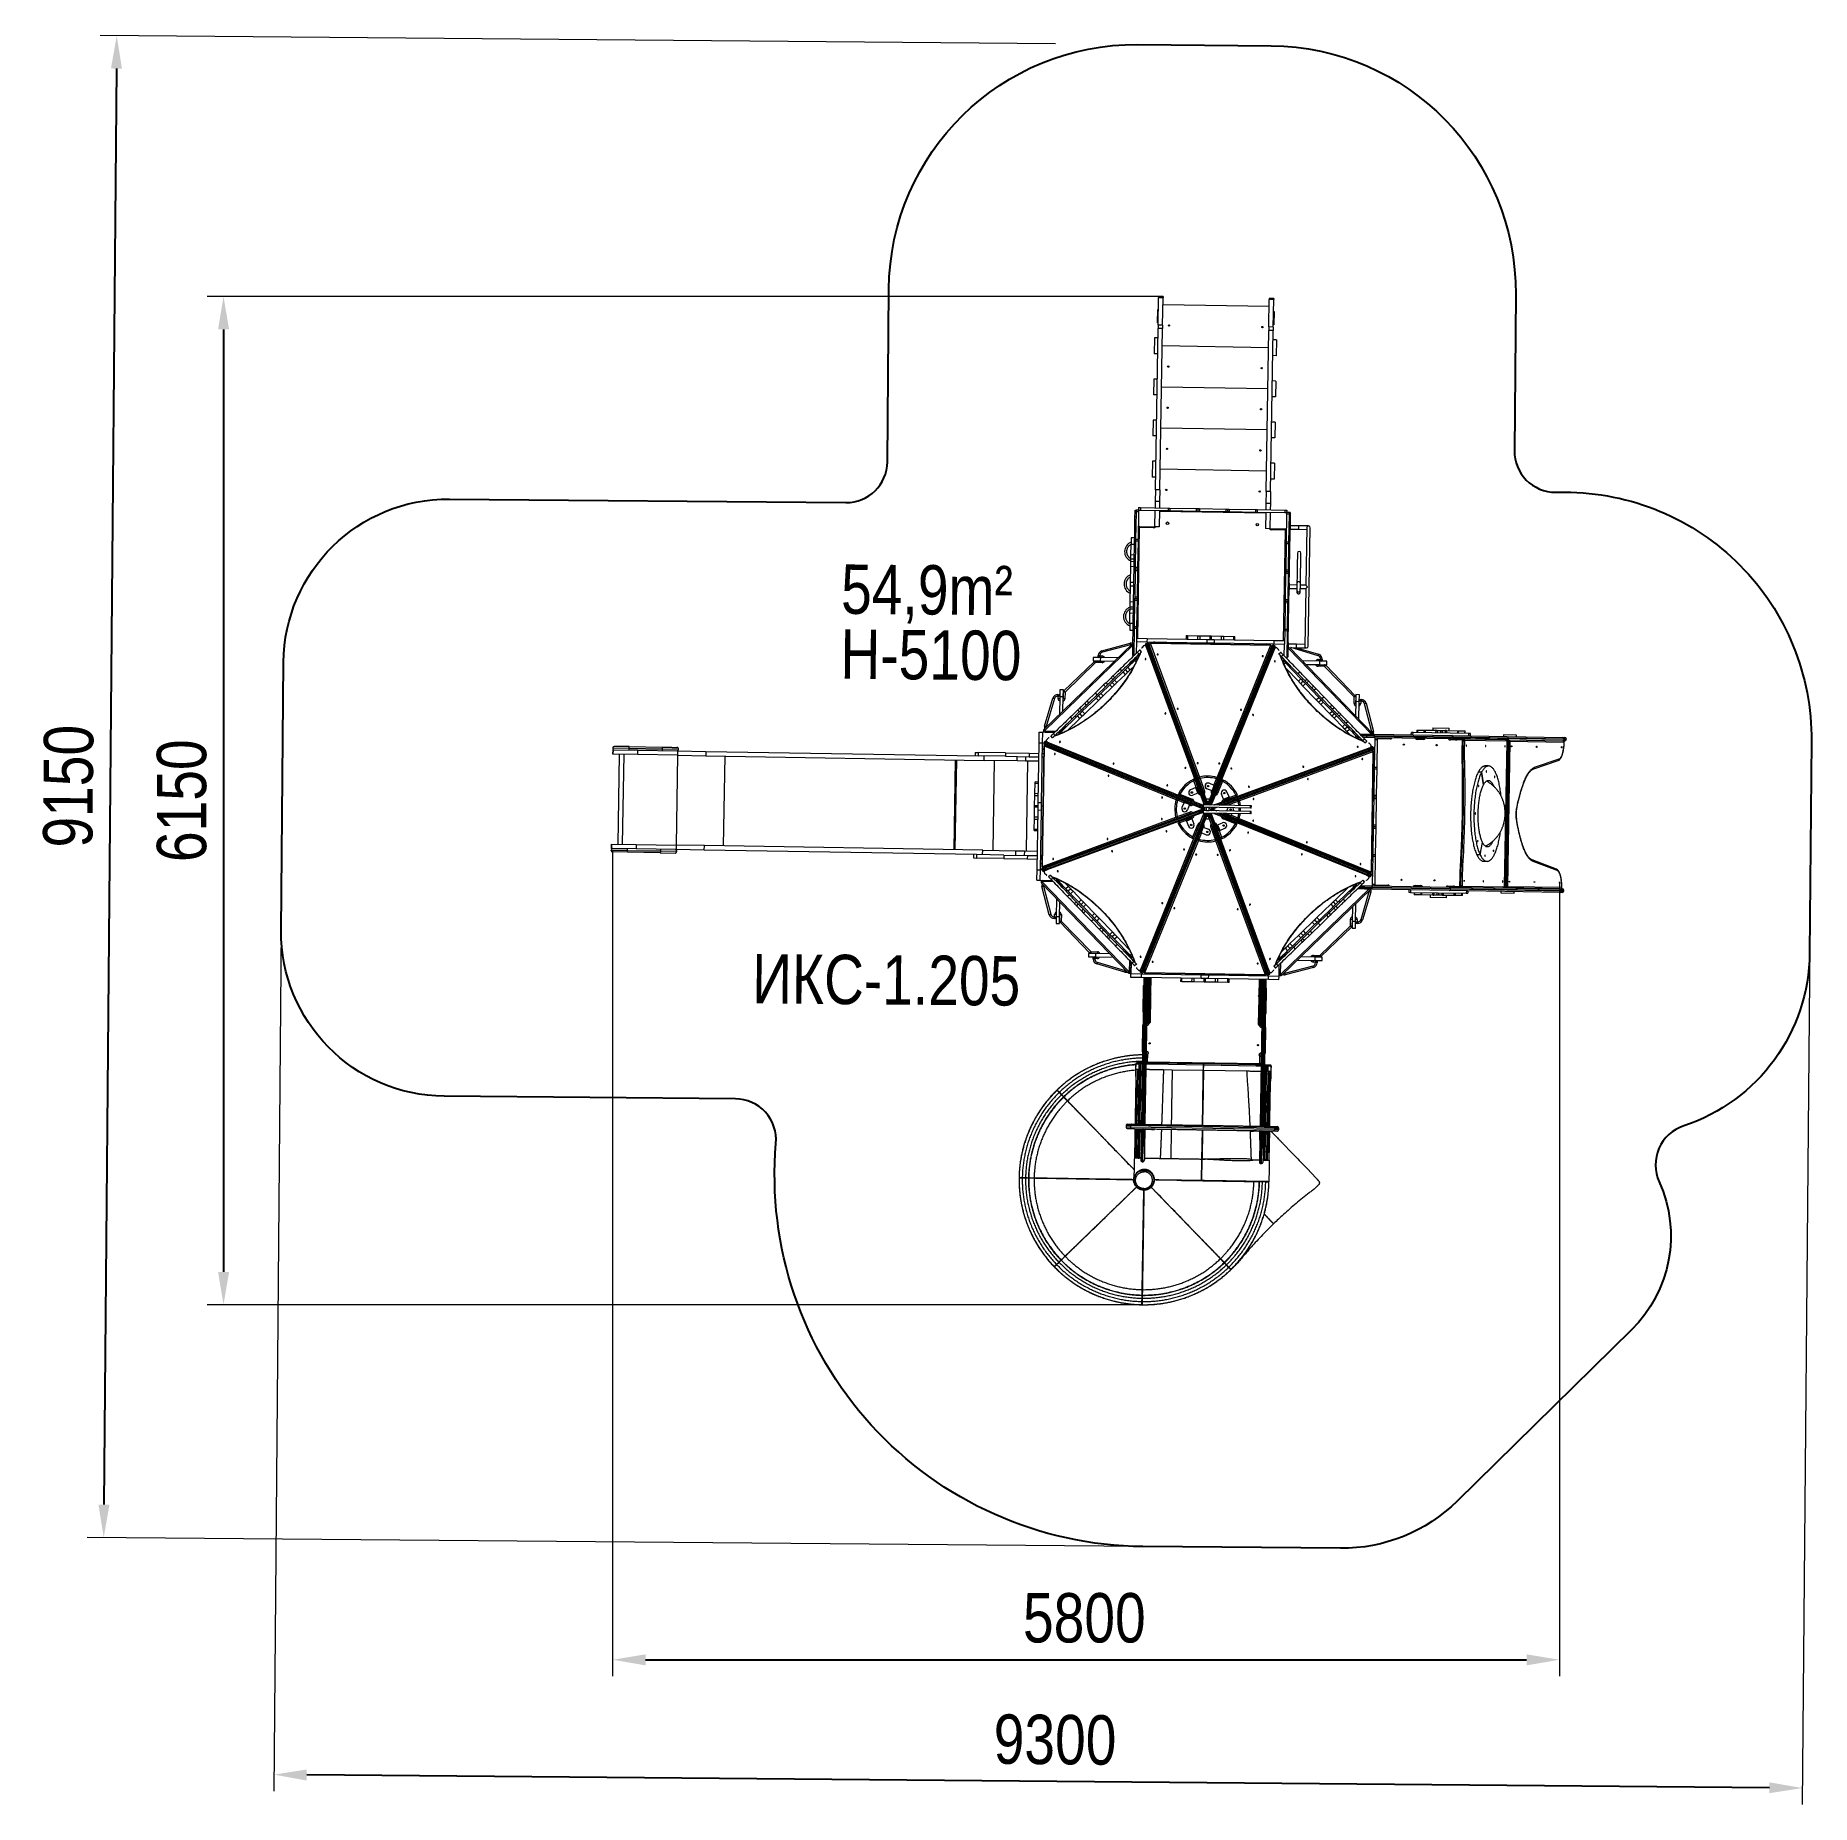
# Model space of a CAD drawing. Header units: millimetres. Extents: x 11861 to 22655, y -2514 to 8239.
import ezdxf

# ---------------------------------------------------------------- set-up
doc = ezdxf.new("R2010")
doc.units = ezdxf.units.MM
for name, color, linetype in [('DIKOM_АРТИКУЛ', 7, 'Continuous'), ('DIKOM_ЗОНА', 80, 'Continuous'), ('DIKOM_ОБЪЕКТ', 7, 'Continuous'), ('DIKOM_РАЗМЕР_ЗОНА', 7, 'Continuous'), ('DIKOM_РАЗМЕР_ОБЪЕКТА', 7, 'Continuous')]:
    doc.layers.add(name, color=color, linetype=linetype)
doc.styles.add('style1', font='arial.ttf', dxfattribs={"width": 0.8})
doc.dimstyles.new('1-50', dxfattribs={"dimtxt": 300, "dimasz": 200, "dimexe": 100, "dimexo": 0, "dimgap": 100, "dimtad": 1, "dimtxsty": 'style1', "dimcen": 200, "dimclrd": 7, "dimclre": 7, "dimclrt": 7, "dimadec": 1, "dimazin": 2, "dimtfac": 1, "dimtmove": 0, "dimatfit": 2, "dimfxl": 0, "dimlwd": 25, "dimlwe": 18, "dimarcsym": 0})

msp = doc.modelspace()

# ---------------------------------------------------------------- texts
at = {"layer": 'DIKOM_АРТИКУЛ', "insert": (16219.3, 2656.189), "char_height": 300, "width": 1667.53662, "attachment_point": 1, "rotation": 359.4989349, "style": 'style1'}
msp.add_mtext('ИКС-1.205', dxfattribs=at)
at = {"layer": 'DIKOM_РАЗМЕР_ОБЪЕКТА', "insert": (16759.437, 5024.506), "char_height": 300, "attachment_point": 1, "rotation": 359.4989349, "style": 'style1'}
msp.add_mtext_dynamic_manual_height_columns('54,9m²', width=5885.53069, gutter_width=20, heights=[0], dxfattribs=at)
at = {"layer": 'DIKOM_РАЗМЕР_ОБЪЕКТА', "insert": (16755.342, 4629.507), "char_height": 300, "width": 5885.53069, "attachment_point": 1, "rotation": 359.4989349, "style": 'style1'}
msp.add_mtext('H-5100', dxfattribs=at)

# ---------------------------------------------------------------- blocks, each defined once
blk = doc.blocks.new('*D0')
at = {"layer": 'Defpoints', "color": 0, "transparency": 16777216}
for p in [(18061, 8189), (12276, -891), (18591, -946)]:
    blk.add_point(p, dxfattribs=at)
at = {"layer": 'DIKOM_РАЗМЕР_ЗОНА', "color": 7, "lineweight": 18, "transparency": 16777216}
for p, q in [((18061, 8189), (12255, 8239)), ((18591, -946), (12176, -890))]:
    blk.add_line(p, q, dxfattribs=at)
at = {"layer": 'DIKOM_РАЗМЕР_ЗОНА', "color": 7, "lineweight": 25, "transparency": 16777216}
blk.add_line((12354, 8038), (12277, -691), dxfattribs=at)
at = {"layer": 'DIKOM_РАЗМЕР_ЗОНА', "color": 7, "transparency": 16777216}
for points in [[(12320, 8039), (12387, 8038), (12355, 8238)], [(12244, -691), (12311, -691), (12276, -891)]]:
    blk.add_solid(points, dxfattribs=at)
at = {"layer": 'DIKOM_РАЗМЕР_ЗОНА', "color": 7, "transparency": 16777216, "insert": (12062, 3676), "char_height": 300, "attachment_point": 5, "rotation": 89.4989, "style": 'style1'}
blk.add_mtext('9150', dxfattribs=at)
blk = doc.blocks.new('*D1')
at = {"layer": 'Defpoints', "color": 0, "transparency": 16777216}
for p in [(13355, 2813), (22645, 2731), (13310, -2332)]:
    blk.add_point(p, dxfattribs=at)
at = {"layer": 'DIKOM_РАЗМЕР_ЗОНА', "color": 7, "lineweight": 18, "transparency": 16777216}
for p, q in [((13355, 2813), (13309, -2432)), ((22645, 2731), (22599, -2514))]:
    blk.add_line(p, q, dxfattribs=at)
at = {"layer": 'DIKOM_РАЗМЕР_ЗОНА', "color": 7, "lineweight": 25, "transparency": 16777216}
blk.add_line((22400, -2412), (13510, -2334), dxfattribs=at)
at = {"layer": 'DIKOM_РАЗМЕР_ЗОНА', "color": 7, "transparency": 16777216}
for points in [[(13510, -2301), (13509, -2368), (13310, -2332)], [(22400, -2379), (22399, -2445), (22600, -2414)]]:
    blk.add_solid(points, dxfattribs=at)
at = {"layer": 'DIKOM_РАЗМЕР_ЗОНА', "color": 7, "transparency": 16777216, "insert": (18058, -2121), "char_height": 300, "attachment_point": 5, "rotation": 359.4989, "style": 'style1'}
blk.add_mtext('9300', dxfattribs=at)
blk = doc.blocks.new('*D2')
at = {"layer": 'Defpoints', "color": 0, "transparency": 16777216}
for p in [(15369, 3286), (21124, 3091), (21124, -1634)]:
    blk.add_point(p, dxfattribs=at)
at = {"layer": 'DIKOM_РАЗМЕР_ОБЪЕКТА', "color": 7, "lineweight": 18, "transparency": 16777216}
for p, q in [((15369, 3286), (15369, -1734)), ((21124, 3091), (21124, -1734))]:
    blk.add_line(p, q, dxfattribs=at)
at = {"layer": 'DIKOM_РАЗМЕР_ОБЪЕКТА', "color": 7, "lineweight": 25, "transparency": 16777216}
blk.add_line((15569, -1634), (20924, -1634), dxfattribs=at)
at = {"layer": 'DIKOM_РАЗМЕР_ОБЪЕКТА', "color": 7, "transparency": 16777216}
for points in [[(15569, -1601), (15569, -1668), (15369, -1634)], [(20924, -1601), (20924, -1668), (21124, -1634)]]:
    blk.add_solid(points, dxfattribs=at)
at = {"layer": 'DIKOM_РАЗМЕР_ОБЪЕКТА', "color": 7, "transparency": 16777216, "insert": (18236, -1381), "char_height": 300, "attachment_point": 5, "style": 'style1'}
blk.add_mtext('5800', dxfattribs=at)
blk = doc.blocks.new('*D3')
at = {"layer": 'Defpoints', "color": 0, "transparency": 16777216}
for p in [(18687, 6653), (13004, 524), (18586, 524)]:
    blk.add_point(p, dxfattribs=at)
at = {"layer": 'DIKOM_РАЗМЕР_ОБЪЕКТА', "color": 7, "lineweight": 18, "transparency": 16777216}
for p, q in [((18687, 6653), (12904, 6653)), ((18586, 524), (12904, 524))]:
    blk.add_line(p, q, dxfattribs=at)
at = {"layer": 'DIKOM_РАЗМЕР_ОБЪЕКТА', "color": 7, "lineweight": 25, "transparency": 16777216}
blk.add_line((13004, 6453), (13004, 724), dxfattribs=at)
at = {"layer": 'DIKOM_РАЗМЕР_ОБЪЕКТА', "color": 7, "transparency": 16777216}
for points in [[(12971, 6453), (13038, 6453), (13004, 6653)], [(12971, 724), (13038, 724), (13004, 524)]]:
    blk.add_solid(points, dxfattribs=at)
at = {"layer": 'DIKOM_РАЗМЕР_ОБЪЕКТА', "color": 7, "transparency": 16777216, "insert": (12751, 3588), "char_height": 300, "attachment_point": 5, "rotation": 90, "style": 'style1'}
blk.add_mtext('6150', dxfattribs=at)

# ---------------------------------------------------------------- dimensions: what is measured, and where the dimension line sits
at = {"layer": 'DIKOM_РАЗМЕР_ЗОНА'}
for base, p1, p2, angle, text, picture, middle in [((12275.568, -890.835), (18061.067, 8188.565), (18591.204, -946.068), 269.4989349, '9150', '*D0', (12315.488, 3673.814)), ((13309.667, -2332.495), (22644.73, 2731.317), (13354.663, 2812.563), 359.4989349, '9300', '*D1', (18055.513, -2374))]:
    dim = msp.add_linear_dim(base=base, p1=p1, p2=p2, angle=angle, text=text, dimstyle='1-50', dxfattribs=at)
    dim.commit()
    dim.dimension.update_dxf_attribs({"geometry": picture, "text_midpoint": middle, "dimtype": 160})
at = {"layer": 'DIKOM_РАЗМЕР_ОБЪЕКТА'}
dim = msp.add_linear_dim(base=(13004.5, 523.976), p1=(18687.29, 6652.788), p2=(18586.051, 523.976), angle=90, text='6150', dimstyle='1-50', dxfattribs=at)
dim.commit()
dim.dimension.update_dxf_attribs({"geometry": '*D3', "text_midpoint": (13004.5, 3588.382), "dimtype": 160})
dim = msp.add_linear_dim(base=(21123.925, -1634.5), p1=(15368.649, 3285.765), p2=(21123.925, 3091.197), text='5800', dimstyle='1-50', dxfattribs=at)
dim.commit()
dim.dimension.update_dxf_attribs({"geometry": '*D2', "text_midpoint": (18236, -1634.5), "dimtype": 160})

# ---------------------------------------------------------------- linework, layer by layer
at = {"layer": 'DIKOM_ЗОНА', "color": 3}
msp.add_lwpolyline([(21155.446, 5463.208, -0.416777308), (22655.389, 3950.09), (22644.115, 2661.047, -0.320954199), (21879.007, 1611.419, 0.44512755), (21729.749, 1271.204, -0.314357138), (21561.359, 371.349), (20501.764, -669.872, -0.198912367), (19792.123, -956.571), (18591.204, -946.068, -0.436923215), (16361.83, 1504.354, 0.436923215), (16114.933, 1775.732), (14345.769, 1791.204, -0.414213562), (13354.552, 2799.911), (13368.807, 4429.875, -0.414213562), (14377.514, 5421.092), (16786.632, 5400.023, 0.414213562), (17038.809, 5647.827), (17047.988, 6697.368, -0.414213562), (18561.048, 8184.193), (19371.017, 8177.109, -0.414213562), (20857.842, 6664.049), (20849.546, 5715.394, 0.416777308), (21099.536, 5463.208)], format="xyb", close=True, dxfattribs=at)
at = {"layer": 'DIKOM_ОБЪЕКТ', "color": 7, "linetype": 'Continuous', "lineweight": 15}
for p, q in [((18684.413, 6479.027), (18687.169, 6645.506)), ((18687.29, 6652.788), (18687.169, 6645.506)), ((18714.166, 6645.06), (18687.169, 6645.506)), ((18714.286, 6652.341), (18687.29, 6652.788)), ((18711.409, 6478.58), (18714.166, 6645.06)), ((19359.37, 6591.653), (18713.459, 6602.347)), ((18714.286, 6652.341), (18714.166, 6645.06)), ((19357.321, 6467.886), (19360.077, 6634.365)), ((19360.198, 6641.646), (19360.077, 6634.365)), ((19387.074, 6633.918), (19360.077, 6634.365)), ((19387.194, 6641.199), (19360.198, 6641.646)), ((19384.317, 6467.439), (19387.074, 6633.918)), ((19387.194, 6641.199), (19387.074, 6633.918)), ((18681.642, 6492.859), (18682.966, 6572.848)), ((18684.641, 6492.81), (18681.642, 6492.859)), ((18682.966, 6572.848), (18685.966, 6572.799)), ((18684.413, 6479.027), (18684.065, 6457.992)), ((18711.409, 6478.58), (18684.413, 6479.027)), ((18711.409, 6478.58), (18711.061, 6457.545)), ((19387.545, 6481.172), (19384.545, 6481.221)), ((19385.87, 6561.21), (19388.869, 6561.161)), ((19388.869, 6561.161), (19387.545, 6481.172)), ((18662.121, 6401.172), (18660.532, 6305.186)), ((18683.118, 6400.825), (18662.121, 6401.172)), ((18667.843, 5478.214), (18684.065, 6457.992)), ((18711.061, 6457.545), (18684.065, 6457.992)), ((18694.839, 5477.767), (18711.061, 6457.545)), ((19340.751, 5467.072), (19356.973, 6446.851)), ((19357.321, 6467.886), (19356.973, 6446.851)), ((19383.969, 6446.404), (19356.973, 6446.851)), ((19384.317, 6467.439), (19357.321, 6467.886)), ((19367.747, 5466.625), (19383.969, 6446.404)), ((19404.02, 6388.889), (19383.022, 6389.237)), ((19384.317, 6467.439), (19383.969, 6446.404)), ((19404.02, 6388.889), (19402.43, 6292.902)), ((18681.529, 6304.838), (18660.532, 6305.186)), ((19355.231, 6341.687), (18709.32, 6352.382)), ((19402.43, 6292.902), (19381.433, 6293.25)), ((18657.983, 6151.207), (18656.393, 6055.22)), ((18677.39, 6054.872), (18656.393, 6055.22)), ((18678.98, 6150.859), (18657.983, 6151.207)), ((19351.093, 6091.722), (18705.181, 6102.416)), ((19399.881, 6138.923), (19378.884, 6139.271)), ((19399.881, 6138.923), (19398.292, 6042.936)), ((19398.292, 6042.936), (19377.295, 6043.284)), ((18653.844, 5901.241), (18652.255, 5805.254)), ((18674.841, 5900.893), (18653.844, 5901.241)), ((19346.954, 5841.756), (18701.043, 5852.45)), ((19395.742, 5888.957), (19374.745, 5889.305)), ((19395.742, 5888.957), (19394.153, 5792.971)), ((18673.252, 5804.907), (18652.255, 5805.254)), ((19394.153, 5792.971), (19373.156, 5793.318)), ((18649.705, 5651.275), (18648.116, 5555.288)), ((18670.702, 5650.928), (18649.705, 5651.275)), ((19391.604, 5638.992), (19370.606, 5639.339)), ((19391.604, 5638.992), (19390.014, 5543.005)), ((18669.113, 5554.941), (18648.116, 5555.288)), ((19342.816, 5591.79), (18696.904, 5602.484)), ((19390.014, 5543.005), (19369.017, 5543.353)), ((18666.656, 5406.543), (18666.017, 5367.964)), ((18667.843, 5478.214), (18666.656, 5406.543)), ((18693.652, 5406.096), (18666.656, 5406.543)), ((18694.839, 5477.767), (18667.843, 5478.214)), ((18693.652, 5406.096), (18693.014, 5367.517)), ((18694.839, 5477.767), (18693.652, 5406.096)), ((19340.751, 5467.072), (19339.564, 5395.402)), ((19367.747, 5466.625), (19340.751, 5467.072)), ((19367.747, 5466.625), (19366.56, 5394.955)), ((18542.73, 5244.988), (18543.889, 5314.978)), ((18543.889, 5314.978), (18544.303, 5339.975)), ((18544.303, 5339.975), (18550.537, 5339.872)), ((18544.537, 5339.971), (18544.786, 5354.969)), ((18544.786, 5354.969), (18550.785, 5354.869)), ((18550.61, 5344.283), (18547.809, 5175.144)), ((18550.785, 5354.869), (18550.61, 5344.283)), ((18565.608, 5344.034), (18550.61, 5344.283)), ((18565.783, 5354.621), (18550.785, 5354.869)), ((18565.608, 5344.034), (18562.807, 5174.895)), ((18565.783, 5354.621), (18565.608, 5344.034)), ((18566.031, 5369.619), (18565.783, 5354.621)), ((18565.783, 5354.621), (18576.37, 5354.446)), ((18566.031, 5369.619), (18576.618, 5369.444)), ((18576.618, 5369.444), (18576.37, 5354.446)), ((18576.37, 5354.446), (18745.509, 5351.645)), ((18576.618, 5369.444), (18745.757, 5366.644)), ((18664.114, 5252.979), (18665.769, 5352.966)), ((18692.765, 5352.519), (18691.11, 5252.533)), ((18745.757, 5366.644), (18745.509, 5351.645)), ((18745.509, 5351.645), (18755.493, 5351.48)), ((18745.757, 5366.644), (18755.742, 5366.478)), ((18755.742, 5366.478), (18755.493, 5351.48)), ((18755.493, 5351.48), (18915.735, 5348.827)), ((18755.742, 5366.478), (18915.983, 5363.825)), ((18915.983, 5363.825), (18915.735, 5348.827)), ((18915.735, 5348.827), (18925.733, 5348.662)), ((18915.983, 5363.825), (18925.982, 5363.66)), ((18925.982, 5363.66), (18925.733, 5348.662)), ((18925.733, 5348.662), (18935.732, 5348.496)), ((18925.982, 5363.66), (18935.98, 5363.494)), ((18935.98, 5363.494), (18935.732, 5348.496)), ((18935.732, 5348.496), (19095.71, 5345.847)), ((18935.98, 5363.494), (19095.959, 5360.845)), ((19095.959, 5360.845), (19095.71, 5345.847)), ((19095.71, 5345.847), (19105.709, 5345.682)), ((19095.959, 5360.845), (19105.957, 5360.68)), ((19105.957, 5360.68), (19105.709, 5345.682)), ((19105.709, 5345.682), (19115.707, 5345.516)), ((19105.957, 5360.68), (19115.956, 5360.514)), ((19115.956, 5360.514), (19115.707, 5345.516)), ((19115.707, 5345.516), (19275.949, 5342.863)), ((19115.956, 5360.514), (19276.197, 5357.861)), ((19276.197, 5357.861), (19275.949, 5342.863)), ((19275.949, 5342.863), (19285.934, 5342.698)), ((19276.197, 5357.861), (19286.182, 5357.696)), ((19286.182, 5357.696), (19285.934, 5342.698)), ((19285.934, 5342.698), (19455.073, 5339.897)), ((19286.182, 5357.696), (19455.321, 5354.895)), ((19338.677, 5341.824), (19337.021, 5241.838)), ((19339.564, 5395.402), (19338.925, 5356.823)), ((19366.56, 5394.955), (19339.564, 5395.402)), ((19365.673, 5341.378), (19364.018, 5241.391)), ((19366.56, 5394.955), (19365.922, 5356.376)), ((19455.321, 5354.895), (19455.073, 5339.897)), ((19455.073, 5339.897), (19465.659, 5339.722)), ((19455.321, 5354.895), (19465.908, 5354.72)), ((19465.484, 5329.135), (19462.684, 5159.996)), ((19465.659, 5339.722), (19465.484, 5329.135)), ((19480.482, 5328.887), (19465.484, 5329.135)), ((19465.908, 5354.72), (19465.659, 5339.722)), ((19480.657, 5339.474), (19465.659, 5339.722)), ((19480.482, 5328.887), (19477.682, 5159.748)), ((19486.326, 5319.377), (19480.326, 5319.477)), ((19480.657, 5339.474), (19480.482, 5328.887)), ((19486.657, 5339.374), (19480.657, 5339.474)), ((19486.326, 5319.377), (19484.67, 5219.391)), ((19486.491, 5329.376), (19486.326, 5319.377)), ((19486.657, 5339.374), (19486.491, 5329.376)), ((18520.974, 5185.34), (18520.312, 5145.345)), ((18541.737, 5184.996), (18520.974, 5185.34)), ((18541.737, 5184.996), (18529.973, 5185.191)), ((18541.24, 5155), (18542.068, 5204.993)), ((18542.068, 5204.993), (18542.73, 5244.988)), ((18542.068, 5204.993), (18548.302, 5204.89)), ((18563.962, 5244.636), (18569.961, 5244.537)), ((18564.127, 5254.635), (18664.114, 5252.979)), ((18574.027, 5248.47), (18574.126, 5254.469)), ((18656.015, 5247.113), (18574.027, 5248.47)), ((18656.015, 5247.113), (18656.115, 5253.112)), ((18691.11, 5252.533), (18664.114, 5252.979)), ((19364.018, 5241.391), (19337.021, 5241.838)), ((19364.018, 5241.391), (19464.004, 5239.736)), ((19372.017, 5241.259), (19371.917, 5235.26)), ((19453.906, 5233.902), (19371.917, 5235.26)), ((19454.005, 5239.901), (19453.906, 5233.902)), ((19463.838, 5229.737), (19457.839, 5229.837)), ((19484.67, 5219.391), (19473.744, 4559.481)), ((19484.836, 5229.39), (19487.835, 5229.34)), ((19484.918, 5234.389), (19487.918, 5234.339)), ((19485.415, 5264.385), (19488.415, 5264.335)), ((19485.498, 5269.384), (19488.497, 5269.334)), ((19487.835, 5229.34), (19487.918, 5234.339)), ((19487.918, 5234.339), (19488.166, 5249.337)), ((19487.992, 5238.839), (19537.986, 5238.011)), ((19488.166, 5249.337), (19488.415, 5264.335)), ((19538.333, 5259.008), (19488.34, 5259.836)), ((19488.415, 5264.335), (19488.497, 5269.334)), ((19537.986, 5238.011), (19587.479, 5237.191)), ((19598.325, 5258.015), (19538.333, 5259.008)), ((19587.653, 5247.69), (19581.865, 4898.153)), ((19596.731, 4527.441), (19608.65, 5247.342)), ((18518.596, 5055.864), (18519.023, 5081.63)), ((18540.02, 5081.283), (18519.023, 5081.63)), ((18519.257, 5081.626), (18520.312, 5145.345)), ((18532.963, 4655.069), (18541.24, 5155)), ((18541.24, 5155), (18547.474, 5154.897)), ((18547.644, 5165.159), (18544.991, 5004.918)), ((18547.809, 5175.144), (18547.644, 5165.159)), ((18562.642, 5164.911), (18547.644, 5165.159)), ((18562.807, 5174.895), (18547.809, 5175.144)), ((18562.642, 5164.911), (18559.989, 5004.669)), ((18562.807, 5174.895), (18562.642, 5164.911)), ((19462.518, 5150.011), (19459.865, 4989.77)), ((19462.684, 5159.996), (19462.518, 5150.011)), ((19477.516, 5149.763), (19462.518, 5150.011)), ((19477.682, 5159.748), (19462.684, 5159.996)), ((19477.516, 5149.763), (19474.863, 4989.522)), ((19477.682, 5159.748), (19477.516, 5149.763)), ((18516.28, 4915.986), (18517.881, 5012.646)), ((18517.881, 5012.646), (18518.389, 5043.347)), ((18517.881, 5012.646), (18538.878, 5012.298)), ((18518.389, 5043.347), (18518.596, 5055.864)), ((18518.389, 5043.347), (18539.386, 5042.999)), ((18539.593, 5055.516), (18518.596, 5055.864)), ((18544.66, 4984.92), (18542.011, 4824.942)), ((18544.825, 4994.919), (18544.66, 4984.92)), ((18559.658, 4984.672), (18544.66, 4984.92)), ((18544.991, 5004.918), (18544.825, 4994.919)), ((18559.823, 4994.671), (18544.825, 4994.919)), ((18559.989, 5004.669), (18544.991, 5004.918)), ((18559.658, 4984.672), (18557.009, 4824.694)), ((18559.823, 4994.671), (18559.658, 4984.672)), ((18559.989, 5004.669), (18559.823, 4994.671)), ((19459.534, 4969.773), (19456.886, 4809.795)), ((19459.7, 4979.772), (19459.534, 4969.773)), ((19474.532, 4969.525), (19459.534, 4969.773)), ((19459.865, 4989.77), (19459.7, 4979.772)), ((19474.698, 4979.523), (19459.7, 4979.772)), ((19474.863, 4989.522), (19459.865, 4989.77)), ((19474.532, 4969.525), (19471.884, 4809.546)), ((19474.698, 4979.523), (19474.532, 4969.525)), ((19474.863, 4989.522), (19474.698, 4979.523)), ((18514.329, 4798.135), (18515.929, 4894.775)), ((18515.929, 4894.775), (18516.28, 4915.986)), ((18515.929, 4894.775), (18536.926, 4894.428)), ((18516.28, 4915.986), (18537.277, 4915.638)), ((19478.876, 4869.439), (19481.876, 4869.389)), ((19478.959, 4874.438), (19481.958, 4874.389)), ((19479.455, 4904.434), (19482.455, 4904.384)), ((19479.538, 4909.433), (19482.538, 4909.384)), ((19481.876, 4869.389), (19481.958, 4874.389)), ((19481.958, 4874.389), (19482.455, 4904.384)), ((19482.033, 4878.888), (19527.671, 4878.132)), ((19527.998, 4899.13), (19482.38, 4899.885)), ((19482.455, 4904.384), (19482.538, 4909.384)), ((19548.761, 4877.783), (19581.605, 4877.239)), ((19581.939, 4898.237), (19549.089, 4898.781)), ((19581.52, 4877.308), (19575.733, 4527.789)), ((18513.187, 4729.133), (18513.613, 4754.899)), ((18513.613, 4754.899), (18513.82, 4767.415)), ((18513.613, 4754.899), (18534.61, 4754.551)), ((18513.82, 4767.415), (18514.329, 4798.135)), ((18513.82, 4767.415), (18534.818, 4767.068)), ((18514.329, 4798.135), (18535.326, 4797.788)), ((18541.68, 4804.945), (18539.027, 4644.704)), ((18541.845, 4814.944), (18541.68, 4804.945)), ((18556.678, 4804.697), (18541.68, 4804.945)), ((18542.011, 4824.942), (18541.845, 4814.944)), ((18556.843, 4814.695), (18541.845, 4814.944)), ((18557.009, 4824.694), (18542.011, 4824.942)), ((18556.678, 4804.697), (18554.025, 4644.455)), ((18556.843, 4814.695), (18556.678, 4804.697)), ((18557.009, 4824.694), (18556.843, 4814.695)), ((19456.554, 4789.797), (19453.901, 4629.556)), ((19456.72, 4799.796), (19456.554, 4789.797)), ((19471.552, 4789.549), (19456.554, 4789.797)), ((19456.886, 4809.795), (19456.72, 4799.796)), ((19471.718, 4799.548), (19456.72, 4799.796)), ((19471.884, 4809.546), (19456.886, 4809.795)), ((19471.552, 4789.549), (19468.899, 4629.308)), ((19471.718, 4799.548), (19471.552, 4789.549)), ((19471.884, 4809.546), (19471.718, 4799.548)), ((18512.366, 4665.411), (18511.704, 4625.417)), ((18512.366, 4665.411), (18513.421, 4729.129)), ((18513.187, 4729.133), (18534.184, 4728.786)), ((18532.135, 4605.075), (18532.963, 4655.069)), ((18532.963, 4655.069), (18539.197, 4654.965)), ((18539.027, 4644.704), (18538.861, 4634.719)), ((18554.025, 4644.455), (18539.027, 4644.704)), ((18554.025, 4644.455), (18553.859, 4634.47)), ((18531.12, 4543.741), (17990.808, 4021.03)), ((18343.28, 4499.923), (18514.045, 4544.702)), ((18516.454, 4535.512), (18345.69, 4490.733)), ((18511.704, 4625.417), (18532.467, 4625.073)), ((18520.703, 4625.268), (18532.467, 4625.073)), ((18530.314, 4495.091), (18531.473, 4565.081)), ((18531.473, 4565.081), (18532.135, 4605.075)), ((18532.135, 4605.075), (18538.369, 4604.972)), ((18538.861, 4634.719), (18536.103, 4468.129)), ((18553.859, 4634.47), (18538.861, 4634.719)), ((18552.305, 4554.735), (18551.111, 4482.648)), ((18552.652, 4575.732), (18552.305, 4554.735)), ((18552.305, 4554.735), (18616.708, 4553.668)), ((18552.652, 4575.732), (18617.056, 4574.666)), ((18553.859, 4634.47), (18552.887, 4575.728)), ((18611.921, 4544.022), (18618.491, 4546.438)), ((18617.056, 4574.666), (18616.708, 4553.668)), ((18616.708, 4553.668), (18979.735, 4547.658)), ((18617.056, 4574.666), (18980.082, 4568.655)), ((18630.037, 4536.896), (18630.024, 4536.107)), ((18630.283, 4535.477), (18630.27, 4534.687)), ((18940.062, 3692.952), (18630.283, 4535.477)), ((19364.494, 4532.106), (18640.157, 4544.098)), ((19364.518, 4533.577), (18640.182, 4545.57)), ((18652.164, 4545.371), (18652.291, 4553.079)), ((18652.398, 4545.368), (18652.525, 4553.075)), ((18855.814, 4591.715), (18855.466, 4570.718)), ((18855.814, 4591.715), (18863.463, 4591.589)), ((18863.463, 4591.589), (18863.115, 4570.592)), ((18863.463, 4591.589), (18924.538, 4590.578)), ((18924.538, 4590.578), (18924.19, 4569.58)), ((18924.538, 4590.578), (18938.273, 4590.35)), ((18938.273, 4590.35), (18937.925, 4569.353)), ((18938.273, 4590.35), (18998.721, 4589.349)), ((18980.082, 4568.655), (18979.735, 4547.658)), ((18979.735, 4547.658), (19024.752, 4546.912)), ((18980.082, 4568.655), (19025.099, 4567.91)), ((18998.721, 4589.349), (18998.373, 4568.352)), ((18998.721, 4589.349), (19007.156, 4589.21)), ((19002.478, 4547.281), (19002.35, 4539.573)), ((19007.156, 4589.21), (19006.809, 4568.212)), ((19007.156, 4589.21), (19067.604, 4588.209)), ((19025.099, 4567.91), (19024.752, 4546.912)), ((19024.752, 4546.912), (19387.778, 4540.902)), ((19025.099, 4567.91), (19388.126, 4561.899)), ((19067.604, 4588.209), (19067.257, 4567.212)), ((19067.604, 4588.209), (19081.339, 4587.981)), ((19081.339, 4587.981), (19080.991, 4566.984)), ((19081.339, 4587.981), (19142.414, 4586.97)), ((19142.414, 4586.97), (19142.066, 4565.973)), ((19142.414, 4586.97), (19150.063, 4586.844)), ((19149.715, 4565.846), (19150.063, 4586.844)), ((19352.43, 4541.487), (19352.302, 4533.779)), ((19386.225, 4533.727), (19392.712, 4531.095)), ((19388.126, 4561.899), (19387.778, 4540.902)), ((19387.778, 4540.902), (19452.182, 4539.836)), ((19388.126, 4561.899), (19452.529, 4560.833)), ((19451.226, 4467.98), (19452.416, 4539.832)), ((19452.529, 4560.833), (19452.182, 4539.836)), ((19452.416, 4539.832), (19452.182, 4539.836)), ((19453.736, 4619.571), (19452.416, 4539.832)), ((19453.901, 4629.556), (19453.736, 4619.571)), ((19468.734, 4619.323), (19453.736, 4619.571)), ((19468.899, 4629.308), (19453.901, 4629.556)), ((19468.734, 4619.323), (19465.976, 4452.733)), ((19468.899, 4629.308), (19468.734, 4619.323)), ((19473.744, 4559.481), (19472.089, 4459.495)), ((19473.496, 4544.483), (19476.495, 4544.434)), ((19473.579, 4549.483), (19476.578, 4549.433)), ((19476.247, 4529.436), (19476.495, 4544.434)), ((19526.414, 4539.107), (19476.421, 4539.934)), ((19476.495, 4544.434), (19476.578, 4549.433)), ((19575.907, 4538.287), (19526.414, 4539.107)), ((18112.207, 4254.935), (18297.343, 4434.011)), ((18303.947, 4427.182), (18118.812, 4248.107)), ((18290.685, 4459.053), (18290.337, 4438.055)), ((18290.337, 4438.055), (18333.016, 4437.349)), ((18333.363, 4458.346), (18290.685, 4459.053)), ((18304.461, 4436.822), (18304.303, 4427.323)), ((18344.156, 4426.663), (18304.303, 4427.323)), ((18304.461, 4436.822), (18344.313, 4436.162)), ((18320.78, 4464.555), (18320.894, 4471.4)), ((18320.894, 4471.4), (18330.392, 4471.243)), ((18330.392, 4471.243), (18330.337, 4467.897)), ((18330.337, 4467.897), (18344.835, 4467.657)), ((18333.363, 4458.346), (18333.016, 4437.349)), ((18333.016, 4437.349), (18419.663, 4435.914)), ((18441.007, 4456.564), (18333.363, 4458.346)), ((18344.313, 4436.162), (18344.156, 4426.663)), ((18344.678, 4458.159), (18344.835, 4467.657)), ((18543.192, 4440.721), (18499.855, 4398.795)), ((18521.224, 4432.864), (18523.31, 4430.707)), ((18523.31, 4430.707), (18550.69, 4457.196)), ((18529.901, 4470.094), (18530.314, 4495.091)), ((18529.901, 4470.094), (18536.134, 4469.991)), ((18550.649, 4454.748), (18548.202, 4454.789)), ((18550.76, 4461.438), (18550.649, 4454.748)), ((18550.649, 4454.748), (18561.188, 4454.574)), ((18557.573, 4454.634), (18560.067, 4452.056)), ((18568.612, 4478.709), (18558.183, 4489.49)), ((18573.397, 4504.208), (18573.38, 4504.192)), ((18583.81, 4493.411), (18573.38, 4504.192)), ((18578.669, 4498.76), (18573.397, 4504.208)), ((18595.928, 4528.53), (18587.244, 4520.128)), ((18609.799, 4528.574), (18609.246, 4529.145)), ((18960.234, 3576.411), (18615.275, 4514.615)), ((18626.565, 4524.48), (18619.995, 4522.064)), ((18619.995, 4522.064), (18964.954, 3583.859)), ((18971.524, 3586.275), (18626.565, 4524.48)), ((18634.985, 4521.862), (18979.944, 3583.658)), ((18993.098, 3583.44), (19368.927, 4509.711)), ((19377.429, 4512.048), (19001.601, 3585.777)), ((19008.087, 3583.145), (19383.916, 4509.416)), ((19388.386, 4501.815), (19012.558, 3575.544)), ((19374.064, 4522.372), (19374.077, 4523.162)), ((19374.357, 4523.783), (19374.371, 4524.573)), ((19383.916, 4509.416), (19377.429, 4512.048)), ((19394.353, 4515.56), (19393.698, 4514.907)), ((19394.893, 4516.138), (19394.321, 4515.584)), ((19416.585, 4506.397), (19408.183, 4515.081)), ((19418.902, 4479.819), (19429.683, 4490.248)), ((19424.352, 4485.125), (19429.666, 4490.266)), ((19429.683, 4490.248), (19429.666, 4490.266)), ((19433.604, 4464.622), (19444.385, 4475.051)), ((19440.475, 4440.016), (19450.76, 4439.845)), ((19441.501, 4437.47), (19444.071, 4439.956)), ((19450.76, 4439.845), (19450.65, 4433.156)), ((19450.76, 4439.845), (19450.875, 4446.769)), ((19453.442, 4439.801), (19450.76, 4439.845)), ((19477.293, 4415.147), (19450.805, 4442.527)), ((19552.065, 4328.326), (19457.964, 4425.595)), ((19472.089, 4459.495), (19466.089, 4459.594)), ((19472.916, 4509.488), (19475.916, 4509.439)), ((19472.999, 4514.488), (19475.999, 4514.438)), ((19475.916, 4509.439), (19475.999, 4514.438)), ((19475.999, 4514.438), (19476.247, 4529.436)), ((19476.073, 4518.937), (19526.066, 4518.11)), ((19992.079, 3992.057), (19482.464, 4518.831)), ((19526.066, 4518.11), (19586.058, 4517.116)), ((19526.131, 4518.108), (19659.516, 4478.368)), ((19668.051, 4436.486), (19560.403, 4438.268)), ((19656.894, 4446.172), (19656.737, 4436.673)), ((19656.894, 4446.172), (19671.392, 4445.932)), ((19667.703, 4415.489), (19668.051, 4436.486)), ((19710.729, 4435.779), (19668.051, 4436.486)), ((19671.392, 4445.932), (19671.447, 4449.278)), ((19671.447, 4449.278), (19680.946, 4449.12)), ((19680.946, 4449.12), (19680.833, 4442.275)), ((19710.382, 4414.782), (19710.729, 4435.779)), ((18398.152, 4334.671), (18367.86, 4305.366)), ((18408.581, 4323.891), (18398.152, 4334.671)), ((18420.419, 4335.343), (18409.99, 4346.124)), ((18471.114, 4370.991), (18419.532, 4321.089)), ((18434.133, 4305.996), (18419.532, 4321.089)), ((18485.715, 4355.898), (18434.133, 4305.996)), ((18464.345, 4377.838), (18453.915, 4388.618)), ((18485.715, 4355.898), (18471.114, 4370.991)), ((18500.084, 4369.799), (18485.483, 4384.892)), ((18514.456, 4383.702), (18499.855, 4398.795)), ((18508.356, 4420.415), (18510.442, 4418.259)), ((18538.016, 4406.494), (18514.456, 4383.702)), ((18529.77, 4398.518), (18531.856, 4396.362)), ((19536.972, 4313.724), (19462.035, 4391.185)), ((19470.001, 4382.951), (19467.845, 4380.865)), ((19477.293, 4415.147), (19479.449, 4417.233)), ((19489.742, 4402.279), (19491.898, 4404.365)), ((19534.475, 4360.354), (19545.256, 4370.784)), ((19536.972, 4313.724), (19552.065, 4328.326)), ((19576.97, 4316.428), (19587.751, 4326.858)), ((19581.052, 4416.923), (19667.703, 4415.489)), ((19656.215, 4405.177), (19656.373, 4414.676)), ((19696.093, 4404.517), (19656.215, 4405.177)), ((19656.373, 4414.676), (19696.251, 4414.016)), ((19667.703, 4415.489), (19710.382, 4414.782)), ((19696.093, 4404.517), (19696.251, 4414.016)), ((19875.52, 4219.23), (19696.445, 4404.365)), ((19703.273, 4410.97), (19882.348, 4225.835)), ((17994.401, 4041.99), (18044.809, 4211.179)), ((18073.9, 4223.11), (18074.057, 4232.608)), ((18077.245, 4223.054), (18073.9, 4223.11)), ((18074.057, 4232.608), (18080.902, 4232.495)), ((18077.005, 4208.556), (18077.245, 4223.054)), ((18086.691, 4219.713), (18084.909, 4112.065)), ((18087.398, 4262.392), (18086.691, 4219.713)), ((18107.688, 4219.366), (18086.691, 4219.713)), ((18108.395, 4262.044), (18087.398, 4262.392)), ((18106.254, 4132.715), (18107.688, 4219.366)), ((18107.688, 4219.366), (18108.395, 4262.044)), ((18108.501, 4208.035), (18109.161, 4247.913)), ((18118.66, 4247.756), (18109.161, 4247.913)), ((18118.66, 4247.756), (18118, 4207.878)), ((18306.982, 4212.205), (18223.593, 4131.533)), ((18303.154, 4242.768), (18252.844, 4194.097)), ((18313.584, 4231.988), (18263.274, 4183.316)), ((18353.465, 4291.44), (18303.154, 4242.768)), ((18313.584, 4231.988), (18303.154, 4242.768)), ((18321.584, 4197.112), (18306.982, 4212.205)), ((18363.894, 4280.659), (18313.584, 4231.988)), ((18335.953, 4211.013), (18321.351, 4226.106)), ((18390.766, 4293.26), (18335.723, 4240.01)), ((18350.324, 4224.917), (18335.723, 4240.01)), ((18405.368, 4278.167), (18350.324, 4224.917)), ((18367.842, 4305.349), (18353.465, 4291.44)), ((18363.894, 4280.659), (18353.465, 4291.44)), ((18367.86, 4305.366), (18367.842, 4305.349)), ((18378.272, 4294.568), (18367.842, 4305.349)), ((18378.289, 4294.585), (18367.86, 4305.366)), ((18378.289, 4294.585), (18378.272, 4294.568)), ((18405.368, 4278.167), (18390.766, 4293.26)), ((18405.154, 4307.179), (18405.144, 4307.17)), ((18419.745, 4292.077), (18405.144, 4307.17)), ((18419.755, 4292.086), (18405.154, 4307.179)), ((18419.755, 4292.086), (18419.745, 4292.077)), ((19550.874, 4299.355), (19565.967, 4313.956)), ((19564.777, 4284.983), (19579.87, 4299.584)), ((19645.45, 4201.594), (19564.777, 4284.983)), ((19660.543, 4216.195), (19579.87, 4299.584)), ((19588.423, 4304.59), (19599.203, 4315.02)), ((19617.728, 4274.299), (19628.508, 4284.728)), ((19617.745, 4274.281), (19617.728, 4274.299)), ((19617.745, 4274.281), (19628.525, 4284.711)), ((19628.525, 4284.711), (19628.508, 4284.728)), ((19642.435, 4270.333), (19628.525, 4284.711)), ((19631.654, 4259.903), (19642.435, 4270.333)), ((19680.325, 4209.593), (19631.654, 4259.903)), ((19691.106, 4220.023), (19642.435, 4270.333)), ((19645.45, 4201.594), (19660.543, 4216.195)), ((19680.325, 4209.593), (19691.106, 4220.023)), ((19739.777, 4169.713), (19691.106, 4220.023)), ((19875.001, 4179.021), (19875.661, 4218.874)), ((19885.159, 4218.717), (19875.661, 4218.874)), ((19885.159, 4218.717), (19884.499, 4178.864)), ((19886.393, 4232.84), (19885.687, 4190.161)), ((19907.39, 4232.492), (19886.393, 4232.84)), ((19906.684, 4189.814), (19907.39, 4232.492)), ((18053.914, 4208.466), (18003.506, 4039.277)), ((18077.005, 4208.556), (18086.504, 4208.399)), ((18194.851, 4103.727), (18097.582, 4009.626)), ((18118, 4207.878), (18108.501, 4208.035)), ((18209.453, 4088.634), (18194.851, 4103.727)), ((18206.749, 4128.632), (18196.319, 4139.413)), ((18218.587, 4140.085), (18208.157, 4150.866)), ((18223.823, 4102.536), (18209.221, 4117.629)), ((18238.194, 4116.44), (18223.593, 4131.533)), ((18321.584, 4197.112), (18238.194, 4116.44)), ((18238.467, 4180.188), (18238.449, 4180.171)), ((18248.878, 4169.39), (18238.449, 4180.171)), ((18252.844, 4194.097), (18238.467, 4180.188)), ((18248.896, 4169.407), (18238.467, 4180.188)), ((18248.896, 4169.407), (18248.878, 4169.39)), ((18263.274, 4183.316), (18252.844, 4194.097)), ((19659.351, 4187.225), (19674.444, 4201.826)), ((19673.255, 4172.853), (19688.348, 4187.454)), ((19726.505, 4117.81), (19673.255, 4172.853)), ((19728.997, 4159.283), (19680.325, 4209.593)), ((19741.598, 4132.411), (19688.348, 4187.454)), ((19726.505, 4117.81), (19741.598, 4132.411)), ((19728.997, 4159.283), (19739.777, 4169.713)), ((19753.687, 4155.335), (19739.777, 4169.713)), ((19740.415, 4103.432), (19755.508, 4118.033)), ((19740.424, 4103.422), (19740.415, 4103.432)), ((19740.424, 4103.422), (19755.517, 4118.023)), ((19742.906, 4144.905), (19753.687, 4155.335)), ((19742.923, 4144.888), (19742.906, 4144.905)), ((19742.923, 4144.888), (19753.704, 4155.317)), ((19753.704, 4155.317), (19753.687, 4155.335)), ((19783.009, 4125.025), (19753.704, 4155.317)), ((19754.333, 4089.044), (19769.426, 4103.646)), ((19755.517, 4118.023), (19755.508, 4118.033)), ((19819.328, 4052.063), (19769.426, 4103.646)), ((19772.228, 4114.596), (19783.009, 4125.025)), ((19783.681, 4102.758), (19794.461, 4113.187)), ((19884.499, 4178.864), (19875.001, 4179.021)), ((19885.687, 4190.161), (19884.252, 4103.515)), ((19906.684, 4189.814), (19885.687, 4190.161)), ((19904.902, 4082.17), (19906.684, 4189.814)), ((19906.496, 4178.5), (19915.995, 4178.342)), ((19912.893, 4202.397), (19919.738, 4202.284)), ((19916.235, 4192.84), (19915.995, 4178.342)), ((19919.581, 4192.785), (19916.235, 4192.84)), ((19919.738, 4202.284), (19919.581, 4192.785)), ((19983.85, 4006.723), (19939.071, 4177.488)), ((19948.26, 4179.897), (19993.04, 4009.133)), ((17961.278, 3939.788), (17962.344, 4004.191)), ((17962.344, 4004.191), (17983.342, 4003.844)), ((17982.275, 3939.441), (17983.342, 4003.844)), ((17983.345, 4004.078), (17983.342, 4003.844)), ((18055.197, 4002.888), (17983.345, 4004.078)), ((17997.728, 4011.843), (17997.596, 4003.844)), ((17997.596, 4003.844), (18055.199, 4002.89)), ((18022.656, 4003.428), (18022.416, 4003.433)), ((18055.198, 4002.889), (18022.656, 4003.428)), ((18058.556, 3985.267), (18048.126, 3996.047)), ((18083.332, 4002.423), (18076.408, 4002.537)), ((18108.03, 4028.956), (18080.65, 4002.467)), ((18083.161, 3992.137), (18083.332, 4002.423)), ((18085.707, 3993.163), (18083.221, 3995.733)), ((18108.03, 4028.956), (18105.944, 4031.112)), ((18120.898, 4041.404), (18118.812, 4043.56)), ((18209.453, 4088.634), (18131.993, 4013.697)), ((18140.227, 4021.663), (18142.312, 4019.507)), ((18162.823, 4086.138), (18152.393, 4096.918)), ((19804.235, 4037.462), (19754.333, 4089.044)), ((19804.235, 4037.462), (19819.328, 4052.063)), ((19818.136, 4023.093), (19833.229, 4037.694)), ((19826.175, 4058.832), (19836.956, 4069.262)), ((19832.04, 4008.721), (19847.133, 4023.323)), ((19854.832, 3985.161), (19832.04, 4008.721)), ((19889.059, 3979.985), (19847.133, 4023.323)), ((19868.753, 4014.821), (19866.597, 4012.735)), ((19881.201, 4001.953), (19879.045, 3999.868)), ((19879.045, 3999.868), (19905.534, 3972.487)), ((20223.39, 3988.227), (20223.638, 4003.225)), ((20233.637, 4003.06), (20223.638, 4003.225)), ((20233.389, 3988.062), (20233.637, 4003.06)), ((20573.59, 3997.431), (20233.637, 4003.06)), ((20257.264, 4017.671), (20257.015, 4002.673)), ((20257.264, 4017.671), (20260.17, 4017.623)), ((20260.17, 4017.623), (20259.922, 4002.625)), ((20260.17, 4017.623), (20300.066, 4016.962)), ((20300.066, 4016.962), (20299.818, 4001.964)), ((20300.066, 4016.962), (20306.796, 4016.851)), ((20306.796, 4016.851), (20306.548, 4001.853)), ((20306.796, 4016.851), (20371.568, 4015.778)), ((20354.117, 4031.069), (20353.869, 4016.071)), ((20354.117, 4031.069), (20454.103, 4029.414)), ((20371.568, 4015.778), (20371.32, 4000.78)), ((20379.683, 4015.644), (20371.568, 4015.778)), ((20379.683, 4015.644), (20379.435, 4000.646)), ((20379.683, 4015.644), (20401.259, 4015.287)), ((20401.259, 4015.287), (20401.011, 4000.289)), ((20401.259, 4015.287), (20410.282, 4015.137)), ((20410.282, 4015.137), (20410.034, 4000.139)), ((20410.282, 4015.137), (20429.955, 4014.811)), ((20429.955, 4014.811), (20429.707, 3999.814)), ((20437.981, 4014.679), (20429.955, 4014.811)), ((20437.981, 4014.679), (20437.733, 3999.681)), ((20437.981, 4014.679), (20503.712, 4013.59)), ((20453.855, 4014.416), (20454.103, 4029.414)), ((20503.712, 4013.59), (20503.463, 3998.592)), ((20503.712, 4013.59), (20510.316, 4013.481)), ((20510.068, 3998.483), (20510.316, 4013.481)), ((20510.316, 4013.481), (20547.674, 4012.862)), ((20547.674, 4012.862), (20547.425, 3997.864)), ((20547.674, 4012.862), (20550.46, 4012.816)), ((20550.212, 3997.818), (20550.46, 4012.816)), ((20573.342, 3982.433), (20573.59, 3997.431)), ((20583.589, 3997.266), (20573.59, 3997.431)), ((20583.341, 3982.268), (20583.589, 3997.266)), ((15369.463, 3908.837), (15369.43, 3906.837)), ((15371.725, 3897.298), (15371.278, 3870.301)), ((15371.28, 3870.301), (15371.727, 3897.298)), ((15371.725, 3897.298), (15371.727, 3897.298)), ((15371.727, 3897.298), (15521.711, 3894.814)), ((15469.61, 3916.68), (15379.119, 3918.178)), ((15469.453, 3907.181), (15469.42, 3905.181)), ((15469.42, 3905.181), (15669.392, 3901.871)), ((15469.453, 3907.181), (15669.425, 3903.87)), ((15469.61, 3916.68), (15669.582, 3913.369)), ((15521.264, 3867.818), (15521.711, 3894.814)), ((15521.711, 3894.814), (15764.227, 3890.799)), ((15669.425, 3903.87), (15669.392, 3901.871)), ((15764.227, 3890.799), (15763.78, 3863.803)), ((15764.227, 3890.799), (15936.1, 3887.953)), ((15769.375, 3900.215), (15769.409, 3902.215)), ((15936.1, 3887.953), (15935.653, 3860.957)), ((15936.1, 3887.953), (17590.863, 3860.556)), ((17955.268, 3576.762), (17961.278, 3939.788)), ((17961.278, 3939.788), (17982.275, 3939.441)), ((17976.265, 3576.414), (17982.275, 3939.441)), ((17989.6, 3916.18), (17977.607, 3191.844)), ((17991.071, 3916.156), (17979.079, 3191.819)), ((17981.657, 3902.092), (17989.365, 3901.964)), ((17981.69, 3904.092), (17989.398, 3903.964)), ((17989.45, 3937.888), (17992.082, 3944.374)), ((17999.394, 3926.02), (17998.605, 3926.033)), ((18000.805, 3925.726), (18000.015, 3925.74)), ((18007.04, 3946.555), (18007.593, 3945.983)), ((18007.617, 3946.016), (18008.27, 3945.36)), ((18016.781, 3968.247), (18008.096, 3959.846)), ((18013.761, 3935.578), (18011.129, 3929.092)), ((18011.129, 3929.092), (18937.4, 3553.263)), ((18939.737, 3544.761), (18013.466, 3920.589)), ((18940.032, 3559.75), (18013.761, 3935.578)), ((18021.362, 3940.048), (18947.633, 3564.22)), ((18032.929, 3981.345), (18032.911, 3981.328)), ((18038.052, 3976.014), (18032.911, 3981.328)), ((18043.358, 3970.564), (18032.929, 3981.345)), ((19024.748, 3562.943), (19962.953, 3907.902)), ((19970.2, 3888.192), (19079.509, 3560.703)), ((19141.289, 3583.115), (19983.814, 3892.894)), ((19846.856, 3993.407), (19844.699, 3991.321)), ((19902.972, 3965.604), (19900.394, 3963.11)), ((19903.086, 3972.528), (19902.912, 3961.99)), ((19909.776, 3972.417), (19903.086, 3972.528)), ((19913.432, 3993.359), (19953.427, 3992.697)), ((19927.047, 3954.565), (19937.827, 3964.994)), ((20003.072, 3970.872), (19930.986, 3972.066)), ((19941.749, 3939.367), (19952.529, 3949.797)), ((19947.097, 3944.508), (19952.546, 3949.78)), ((19952.546, 3949.78), (19952.529, 3949.797)), ((19953.079, 3971.7), (19953.245, 3981.699)), ((19953.245, 3981.699), (19953.261, 3982.698)), ((19953.245, 3981.699), (19999.948, 3980.925)), ((19953.261, 3982.698), (19953.427, 3992.697)), ((19999.965, 3981.925), (19953.261, 3982.698)), ((19953.427, 3992.697), (20000.13, 3991.924)), ((19976.867, 3927.249), (19968.466, 3935.934)), ((19972.817, 3896.612), (19970.402, 3903.182)), ((19976.911, 3913.378), (19977.483, 3913.931)), ((19983.814, 3892.894), (19983.025, 3892.907)), ((19985.234, 3893.141), (19984.444, 3893.154)), ((19992.36, 3911.256), (19994.776, 3904.686)), ((19999.783, 3970.927), (19999.948, 3980.925)), ((19999.948, 3980.925), (19999.965, 3981.925)), ((19999.948, 3980.925), (20478.035, 3973.01)), ((19999.965, 3981.925), (20000.13, 3991.924)), ((20478.052, 3974.01), (19999.965, 3981.925)), ((20000.097, 3791.146), (20002.897, 3960.285)), ((20000.13, 3991.924), (20468.656, 3984.167)), ((20002.897, 3960.285), (20003.072, 3970.872)), ((20002.897, 3960.285), (20017.895, 3960.037)), ((20003.072, 3970.872), (20018.07, 3970.624)), ((20015.095, 3790.898), (20017.895, 3960.037)), ((20017.895, 3960.037), (20018.07, 3970.624)), ((20018.067, 3970.39), (20095.056, 3969.115)), ((20468.308, 3963.169), (20018.07, 3970.624)), ((20095.056, 3969.115), (20094.957, 3963.116)), ((20261.033, 3966.367), (20260.934, 3960.368)), ((20294.929, 3959.805), (20260.934, 3960.368)), ((20261.033, 3966.367), (20295.029, 3965.804)), ((20295.029, 3965.804), (20294.929, 3959.805)), ((20461.006, 3963.056), (20460.907, 3957.057)), ((20494.902, 3956.494), (20460.907, 3957.057)), ((20461.006, 3963.056), (20488.296, 3962.604)), ((20813.377, 3957.456), (20468.308, 3963.169)), ((20468.656, 3984.167), (21143.761, 3972.989)), ((20478.035, 3973.01), (20478.052, 3974.01)), ((20478.035, 3973.01), (21153.141, 3961.832)), ((21153.158, 3962.832), (20478.052, 3974.01)), ((20488.296, 3962.604), (20488.247, 3959.605)), ((20488.247, 3959.605), (20500.982, 3959.394)), ((20488.296, 3962.604), (20501.032, 3962.393)), ((20501.032, 3962.393), (20500.982, 3959.394)), ((20500.982, 3959.394), (20533.492, 3958.855)), ((20501.032, 3962.393), (20533.542, 3961.855)), ((20531.623, 3951.885), (20530.736, 3898.269)), ((20533.492, 3958.855), (20533.803, 3958.833)), ((20540.019, 3961.748), (20533.542, 3961.855)), ((20536.93, 3951.798), (20536.042, 3898.181)), ((20536.042, 3898.181), (20545.406, 3898.026)), ((20536.93, 3951.798), (20546.294, 3951.642)), ((20797.271, 3957.488), (20540.019, 3961.748)), ((20546.294, 3951.642), (20545.406, 3898.026)), ((20804.318, 3949.871), (20547.066, 3954.13)), ((20757.83, 3958.376), (20757.826, 3958.142)), ((20783.462, 3987.956), (20783.313, 3978.957)), ((20863.451, 3986.631), (20783.462, 3987.956)), ((20790.439, 3067.48), (20805.007, 3947.359)), ((20790.767, 3067.474), (20805.335, 3947.354)), ((20797.224, 3067.367), (20811.792, 3947.247)), ((20797.271, 3957.488), (20807.958, 3957.312)), ((20817.791, 3947.147), (20803.223, 3067.268)), ((20822.149, 3947.31), (20807.581, 3067.43)), ((20807.958, 3957.312), (20807.859, 3951.312)), ((20811.465, 3957.488), (20813.377, 3957.456)), ((20811.792, 3947.247), (20817.791, 3947.147)), ((20813.377, 3957.456), (21143.58, 3951.989)), ((21152.506, 3942.34), (20822.303, 3947.807)), ((20863.302, 3977.633), (20863.451, 3986.631)), ((21156.084, 3951.782), (21143.58, 3951.989)), ((21143.761, 3972.989), (21156.431, 3972.779)), ((21153.141, 3961.832), (21153.158, 3962.832)), ((21166.248, 3961.615), (21166.265, 3962.615)), ((15371.278, 3870.301), (15371.28, 3870.301)), ((15521.264, 3867.818), (15371.28, 3870.301)), ((15409.273, 3869.672), (15400.234, 3323.747)), ((15763.78, 3863.803), (15521.264, 3867.818)), ((15763.78, 3863.803), (15935.653, 3860.957)), ((15935.653, 3860.957), (17627.147, 3832.951)), ((17456.922, 3835.77), (17447.883, 3289.845)), ((17572.35, 3881.865), (17572.003, 3860.868)), ((17572.35, 3881.865), (17591.21, 3881.553)), ((17591.21, 3881.553), (17590.862, 3860.556)), ((17756.986, 3857.805), (17590.862, 3860.556)), ((17757.334, 3878.802), (17591.21, 3881.553)), ((17627.147, 3832.951), (17627.594, 3859.948)), ((17827.667, 3829.631), (17627.147, 3832.951)), ((17757.334, 3878.802), (17756.986, 3857.805)), ((17756.986, 3857.805), (17899.719, 3855.442)), ((17757.334, 3878.802), (17900.066, 3876.439)), ((17827.667, 3829.631), (17828.114, 3856.628)), ((17880.424, 3828.758), (17827.667, 3829.631)), ((17880.424, 3828.758), (17880.871, 3855.754)), ((17959.418, 3827.45), (17880.424, 3828.758)), ((17900.066, 3876.439), (17899.719, 3855.442)), ((17899.719, 3855.442), (17959.865, 3854.446)), ((17900.066, 3876.439), (17960.213, 3875.443)), ((17980.862, 3854.099), (17988.57, 3853.971)), ((17981.21, 3875.096), (17988.918, 3874.968)), ((19980.444, 3158.683), (19992.436, 3883.02)), ((19981.915, 3158.659), (19993.908, 3882.996)), ((19993.705, 3870.779), (20001.413, 3870.652)), ((19993.709, 3871.014), (20001.417, 3870.886)), ((19997.278, 3620.92), (19999.931, 3781.162)), ((19999.931, 3781.162), (20000.097, 3791.146)), ((19999.931, 3781.162), (20014.929, 3780.913)), ((20000.097, 3791.146), (20015.095, 3790.898)), ((20012.276, 3620.672), (20014.929, 3780.913)), ((20014.929, 3780.913), (20015.095, 3790.898)), ((20693.225, 3799.113), (20673.145, 3799.445)), ((20966.991, 3781.985), (21115.945, 3832.764)), ((20973.01, 3790.827), (21121.964, 3841.605)), ((17935.196, 3633.001), (17936.207, 3694.076)), ((17936.207, 3694.076), (17936.334, 3701.725)), ((17936.207, 3694.076), (17957.204, 3693.729)), ((17957.331, 3701.378), (17936.334, 3701.725)), ((18910.197, 3712.041), (18937.995, 3636.014)), ((18921.863, 3680.136), (18921.832, 3680.855)), ((18958.658, 3643.569), (18930.859, 3719.596)), ((18939.312, 3722.687), (18967.11, 3646.659)), ((18940.049, 3692.162), (18940.062, 3692.952)), ((18988.12, 3680.105), (18988.005, 3673.169)), ((19025.881, 3680.901), (18994.375, 3693.685)), ((19012.346, 3647.543), (19025.881, 3680.901)), ((19047.305, 3717.458), (19024.66, 3661.934)), ((19028.661, 3679.773), (19031.44, 3678.646)), ((19037.106, 3634.194), (19067.676, 3709.15)), ((19076.009, 3705.751), (19045.439, 3630.796)), ((20650.18, 3760.941), (20630.1, 3761.273)), ((20630.1, 3761.273), (20630.105, 3761.237)), ((20650.231, 3760.993), (20630.152, 3761.325)), ((20650.18, 3760.941), (20661.785, 3684.536)), ((20661.836, 3684.588), (20650.231, 3760.993)), ((17933.968, 3558.818), (17934.968, 3619.267)), ((17934.968, 3619.267), (17935.196, 3633.001)), ((17934.968, 3619.267), (17955.965, 3618.919)), ((17935.196, 3633.001), (17956.193, 3632.654)), ((17954.522, 3531.744), (17955.268, 3576.762)), ((17955.268, 3576.762), (17976.265, 3576.414)), ((17975.519, 3531.397), (17976.265, 3576.414)), ((18805.719, 3598.967), (18861.243, 3576.322)), ((18888.983, 3588.768), (18814.027, 3619.338)), ((18817.426, 3627.672), (18892.381, 3597.102)), ((18842.276, 3577.543), (18829.493, 3546.037)), ((18875.634, 3564.008), (18842.276, 3577.543)), ((18843.404, 3580.323), (18844.532, 3583.103)), ((18861.211, 3576.335), (18860.083, 3573.555)), ((18875.634, 3564.008), (18862.851, 3532.502)), ((18877.89, 3569.568), (18876.762, 3566.788)), ((18877.878, 3569.538), (18880.675, 3568.397)), ((18912.672, 3667.248), (18881.355, 3654.009)), ((18926.689, 3634.089), (18895.373, 3620.85)), ((18926.689, 3634.089), (18912.672, 3667.248)), ((18915.435, 3668.416), (18918.198, 3669.584)), ((18925.207, 3653.005), (18922.444, 3651.837)), ((18932.216, 3636.425), (18929.453, 3635.257)), ((18955.946, 3547.969), (18956.221, 3562.966)), ((18960.945, 3547.877), (18961.22, 3562.874)), ((19245.993, 3557.647), (18961.22, 3562.874)), ((18964.954, 3583.859), (18971.524, 3586.275)), ((18970.819, 3567.906), (18977.389, 3570.321)), ((19012.346, 3647.543), (18980.84, 3660.326)), ((18986.478, 3580.913), (18986.362, 3573.915)), ((18995.21, 3570.026), (19001.697, 3567.395)), ((19001.601, 3585.777), (19008.087, 3583.145)), ((19017.905, 3645.287), (19015.125, 3646.415)), ((19017.875, 3645.299), (19016.735, 3642.503)), ((19024.673, 3661.966), (19021.893, 3663.094)), ((19082.427, 3596.488), (19069.188, 3627.805)), ((19082.427, 3596.488), (19115.586, 3610.505)), ((19084.763, 3590.961), (19083.595, 3593.725)), ((19160.379, 3612.98), (19084.352, 3585.182)), ((19091.906, 3564.52), (19167.934, 3592.318)), ((19101.342, 3597.97), (19100.174, 3600.733)), ((19115.586, 3610.505), (19102.347, 3641.822)), ((19116.754, 3607.742), (19117.922, 3604.979)), ((19128.474, 3601.314), (19129.193, 3601.345)), ((19140.5, 3583.128), (19141.289, 3583.115)), ((19994.299, 3440.945), (19996.947, 3600.923)), ((19996.947, 3600.923), (19997.113, 3610.922)), ((19996.947, 3600.923), (20011.945, 3600.675)), ((19997.113, 3610.922), (19997.278, 3620.92)), ((19997.113, 3610.922), (20012.111, 3610.673)), ((19997.278, 3620.92), (20012.276, 3620.672)), ((20009.296, 3440.697), (20011.945, 3600.675)), ((20011.945, 3600.675), (20012.111, 3610.673)), ((20012.111, 3610.673), (20012.276, 3620.672)), ((17931.588, 3415.125), (17932.6, 3476.2)), ((17932.6, 3476.2), (17932.827, 3489.935)), ((17932.6, 3476.2), (17953.597, 3475.853)), ((17932.827, 3489.935), (17933.828, 3550.383)), ((17932.827, 3489.935), (17953.824, 3489.587)), ((17933.828, 3550.383), (17933.968, 3558.818)), ((17933.828, 3550.383), (17954.825, 3550.035)), ((17933.968, 3558.818), (17954.965, 3558.471)), ((17948.512, 3168.718), (17954.522, 3531.744)), ((17954.522, 3531.744), (17975.519, 3531.397)), ((17969.509, 3168.37), (17975.519, 3531.397)), ((17983.604, 3554.012), (17975.896, 3554.14)), ((18830.225, 3491.724), (17987.7, 3181.945)), ((18936.902, 3523.186), (17998.698, 3178.227)), ((18001.113, 3171.657), (18939.318, 3516.616)), ((18001.315, 3186.648), (18939.52, 3531.606)), ((18946.767, 3511.896), (18008.562, 3166.938)), ((18583.129, 2573.024), (18958.957, 3499.295)), ((18963.428, 3491.694), (18587.599, 2565.424)), ((18594.086, 2562.792), (18969.914, 3489.063)), ((18978.416, 3491.4), (18602.588, 2565.129)), ((18800.491, 3490.974), (18876.518, 3518.773)), ((18879.609, 3510.32), (18803.581, 3482.521)), ((18811.136, 3461.859), (18887.163, 3489.658)), ((18831.015, 3491.711), (18830.225, 3491.724)), ((18843.041, 3473.525), (18842.322, 3473.494)), ((18850.008, 3539.667), (18843.073, 3539.782)), ((18854.761, 3467.097), (18853.593, 3469.861)), ((18889.088, 3478.352), (18855.929, 3464.334)), ((18855.929, 3464.334), (18869.168, 3433.017)), ((18870.172, 3476.869), (18871.341, 3474.106)), ((18886.752, 3483.878), (18887.92, 3481.115)), ((18889.088, 3478.352), (18902.327, 3447.035)), ((18939.318, 3516.616), (18936.902, 3523.186)), ((18937.4, 3553.263), (18940.032, 3559.75)), ((18955.271, 3522.481), (18952.856, 3529.051)), ((18953.151, 3546.873), (18955.783, 3553.359)), ((18955.304, 3512.975), (18955.579, 3527.972)), ((18960.303, 3512.883), (18960.578, 3527.88)), ((19245.075, 3507.655), (18960.303, 3512.883)), ((19245.351, 3522.653), (18960.578, 3527.88)), ((19245.718, 3542.649), (18960.945, 3547.877)), ((18969.914, 3489.063), (18963.428, 3491.694)), ((18964.113, 3533.191), (18966.103, 3527.779)), ((18966.461, 3547.776), (18964.265, 3542.363)), ((18965.92, 3546.44), (18965.602, 3529.142)), ((18976.305, 3504.813), (18969.818, 3507.445)), ((18975.943, 3547.602), (18975.576, 3527.605)), ((18977.415, 3546.074), (18977.103, 3529.077)), ((18977.103, 3529.077), (18994.1, 3528.765)), ((18994.412, 3545.762), (18977.415, 3546.074)), ((18985.037, 3493.926), (18985.153, 3500.924)), ((19336.53, 2552.977), (18991.571, 3491.182)), ((18994.1, 3528.765), (18994.412, 3545.762)), ((19000.696, 3506.934), (18994.126, 3504.518)), ((18995.572, 3527.238), (18995.939, 3547.234)), ((19006.561, 3490.98), (18999.991, 3488.565)), ((18999.991, 3488.565), (19344.95, 2550.36)), ((19005.053, 3527.064), (19007.25, 3532.477)), ((19007.401, 3541.649), (19005.412, 3547.061)), ((19005.595, 3528.399), (19005.913, 3545.697)), ((19351.52, 2552.775), (19006.561, 3490.98)), ((19011.281, 3498.429), (19356.24, 2560.224)), ((19950.153, 3134.791), (19023.882, 3510.62)), ((19031.777, 3530.079), (19040.827, 3526.407)), ((19040.646, 3546.414), (19031.995, 3543.233)), ((19154.089, 3447.168), (19079.133, 3477.738)), ((19079.554, 3510.694), (19958.048, 3154.25)), ((19082.532, 3486.071), (19157.488, 3455.501)), ((19093.637, 3505.302), (19090.84, 3506.442)), ((19093.625, 3505.272), (19094.753, 3508.052)), ((19101.746, 3525.289), (19108.664, 3542.337)), ((19165.796, 3475.872), (19110.271, 3498.517)), ((19110.304, 3498.504), (19111.432, 3501.284)), ((19128.442, 3535.057), (19121.507, 3535.172)), ((19128.111, 3494.517), (19126.983, 3491.737)), ((19129.239, 3497.297), (19134.267, 3509.689)), ((19140.31, 3524.581), (19142.022, 3528.802)), ((19245.075, 3507.655), (19245.351, 3522.653)), ((19245.718, 3542.649), (19245.993, 3557.647)), ((19250.075, 3507.563), (19250.35, 3522.561)), ((19250.717, 3542.558), (19250.992, 3557.555)), ((19995.619, 3520.7), (19987.911, 3520.827)), ((17931.462, 3407.476), (17931.588, 3415.125)), ((17931.462, 3407.476), (17952.459, 3407.129)), ((17931.588, 3415.125), (17952.586, 3414.778)), ((18895.506, 3369.088), (18926.076, 3444.044)), ((18934.409, 3440.645), (18903.839, 3365.689)), ((18924.21, 3357.381), (18946.855, 3412.906)), ((18942.854, 3395.066), (18940.074, 3396.194)), ((18959.169, 3427.297), (18945.634, 3393.938)), ((18945.634, 3393.938), (18977.14, 3381.155)), ((18946.842, 3412.873), (18949.622, 3411.745)), ((18953.61, 3429.553), (18956.389, 3428.425)), ((18953.64, 3429.54), (18954.78, 3432.337)), ((18959.169, 3427.297), (18990.675, 3414.514)), ((18983.395, 3394.735), (18983.51, 3401.67)), ((19032.203, 3352.153), (19004.405, 3428.18)), ((19012.857, 3431.271), (19040.656, 3355.243)), ((19031.466, 3382.677), (19031.453, 3381.888)), ((19031.453, 3381.888), (19341.232, 2539.363)), ((19061.318, 3362.798), (19033.519, 3438.826)), ((19039.299, 3438.414), (19042.062, 3439.582)), ((19044.826, 3440.75), (19076.142, 3453.989)), ((19044.826, 3440.75), (19058.843, 3407.591)), ((19046.308, 3421.835), (19049.071, 3423.003)), ((19049.652, 3394.704), (19049.683, 3393.984)), ((19056.08, 3406.423), (19053.316, 3405.255)), ((19058.843, 3407.591), (19090.16, 3420.83)), ((19991.314, 3260.706), (19993.967, 3420.948)), ((19993.967, 3420.948), (19994.133, 3430.946)), ((19993.967, 3420.948), (20008.965, 3420.699)), ((19994.133, 3430.946), (19994.299, 3440.945)), ((19994.133, 3430.946), (20009.131, 3430.698)), ((19994.299, 3440.945), (20009.296, 3440.697)), ((20006.312, 3260.458), (20008.965, 3420.699)), ((20008.965, 3420.699), (20009.131, 3430.698)), ((20009.131, 3430.698), (20009.296, 3440.697)), ((15359.183, 3287.922), (15359.15, 3285.922)), ((15362.24, 3324.376), (15361.793, 3297.38)), ((15361.794, 3297.38), (15361.793, 3297.38)), ((15361.794, 3297.38), (15362.241, 3324.376)), ((15511.778, 3294.897), (15361.794, 3297.38)), ((15362.241, 3324.376), (15362.24, 3324.376)), ((15362.241, 3324.376), (15512.225, 3321.893)), ((15458.982, 3274.768), (15368.491, 3276.266)), ((15658.954, 3271.457), (15458.982, 3274.768)), ((15459.172, 3286.266), (15459.139, 3284.267)), ((15459.139, 3284.267), (15659.112, 3280.956)), ((15459.172, 3286.266), (15659.145, 3282.955)), ((15512.225, 3321.893), (15511.778, 3294.897)), ((15754.294, 3290.881), (15511.778, 3294.897)), ((15512.225, 3321.893), (15754.741, 3317.878)), ((15658.954, 3271.457), (15749.439, 3269.959)), ((15659.145, 3282.955), (15659.112, 3280.956)), ((15754.741, 3317.878), (15754.294, 3290.881)), ((15926.167, 3288.036), (15754.294, 3290.881)), ((15926.614, 3315.032), (15754.741, 3317.878)), ((15759.095, 3279.3), (15759.128, 3281.3)), ((15926.167, 3288.036), (15926.614, 3315.032)), ((17580.93, 3260.638), (15926.167, 3288.036)), ((17618.108, 3287.026), (15926.614, 3315.032)), ((17562.07, 3260.95), (17561.722, 3239.953)), ((17561.722, 3239.953), (17580.582, 3239.641)), ((17580.93, 3260.638), (17580.582, 3239.641)), ((17746.706, 3236.89), (17580.582, 3239.641)), ((17747.054, 3257.888), (17580.93, 3260.638)), ((17617.661, 3260.03), (17618.108, 3287.026)), ((17618.108, 3287.026), (17818.628, 3283.706)), ((17747.054, 3257.888), (17746.706, 3236.89)), ((17747.054, 3257.888), (17889.786, 3255.524)), ((17818.628, 3283.706), (17818.181, 3256.71)), ((17818.628, 3283.706), (17871.385, 3282.833)), ((17871.385, 3282.833), (17870.938, 3255.836)), ((17871.385, 3282.833), (17950.379, 3281.525)), ((17889.786, 3255.524), (17889.438, 3234.527)), ((17889.786, 3255.524), (17949.932, 3254.529)), ((17970.929, 3254.181), (17978.637, 3254.053)), ((19988.349, 3081.582), (19991.149, 3250.721)), ((19991.149, 3250.721), (19991.314, 3260.706)), ((19991.149, 3250.721), (20006.147, 3250.473)), ((19991.314, 3260.706), (20006.312, 3260.458)), ((20003.347, 3081.334), (20006.147, 3250.473)), ((20006.147, 3250.473), (20006.312, 3260.458)), ((20641.943, 3258.766), (20621.863, 3259.099)), ((20641.943, 3258.766), (20656.063, 3334.761)), ((20656.026, 3334.886), (20656.002, 3334.887)), ((20656.026, 3334.886), (20656.02, 3334.851)), ((17746.706, 3236.89), (17889.438, 3234.527)), ((17889.438, 3234.527), (17949.585, 3233.531)), ((17947.445, 3104.315), (17948.512, 3168.718)), ((17948.512, 3168.718), (17969.509, 3168.37)), ((17968.442, 3103.967), (17969.509, 3168.37)), ((17977.806, 3203.826), (17970.098, 3203.953)), ((17970.135, 3206.187), (17977.843, 3206.06)), ((17970.582, 3233.184), (17978.29, 3233.056)), ((17979.155, 3163.583), (17976.739, 3170.153)), ((17986.281, 3181.699), (17987.07, 3181.686)), ((17987.7, 3181.945), (17988.49, 3181.932)), ((17994.604, 3161.462), (17994.032, 3160.908)), ((17994.648, 3147.59), (18003.049, 3138.906)), ((17998.698, 3178.227), (18001.113, 3171.657)), ((18024.418, 3130.331), (18018.969, 3125.06)), ((18029.766, 3135.472), (18018.985, 3125.042)), ((19957.754, 3139.261), (19960.385, 3145.748)), ((19970.71, 3149.113), (19971.5, 3149.1)), ((19972.121, 3148.82), (19972.91, 3148.807)), ((19982.065, 3136.952), (19979.433, 3130.465)), ((19989.825, 3170.748), (19982.117, 3170.875)), ((20663.558, 3219.701), (20683.638, 3219.369)), ((21105.008, 3172.187), (20957.817, 3227.869)), ((21110.731, 3163.151), (20963.539, 3218.833)), ((17947.445, 3104.315), (17968.442, 3103.967)), ((17968.442, 3103.967), (18040.529, 3102.774)), ((17975.341, 3087.016), (18502.148, 2542.471)), ((18023.255, 2894.942), (17978.475, 3065.707)), ((17981.09, 3092.578), (18507.897, 2548.033)), ((17987.665, 3068.117), (18032.444, 2897.352)), ((18018.969, 3125.06), (18018.985, 3125.042)), ((18044.468, 3120.275), (18033.688, 3109.845)), ((18061.739, 3102.422), (18068.429, 3102.312)), ((18092.47, 3074.972), (18065.981, 3102.352)), ((18068.429, 3102.312), (18068.603, 3112.85)), ((18068.543, 3109.236), (18071.121, 3111.729)), ((18082.456, 3094.855), (18124.382, 3051.517)), ((18090.314, 3072.886), (18092.47, 3074.972)), ((18102.762, 3060.018), (18104.918, 3062.104)), ((18116.683, 3089.678), (18139.475, 3066.118)), ((18139.475, 3066.118), (18124.382, 3051.517)), ((18124.659, 3081.433), (18126.815, 3083.519)), ((18153.379, 3051.746), (18138.286, 3037.145)), ((18167.28, 3037.377), (18152.187, 3022.776)), ((18152.187, 3022.776), (18202.089, 2971.194)), ((18167.28, 3037.377), (18217.182, 2985.795)), ((19436.162, 2527.003), (19976.715, 3049.948)), ((19762.062, 2986.205), (19839.522, 3061.142)), ((19776.664, 2971.112), (19873.933, 3065.213)), ((19831.288, 3053.176), (19829.202, 3055.333)), ((19850.617, 3033.435), (19852.703, 3031.279)), ((19863.485, 3045.884), (19890.865, 3072.372)), ((19863.485, 3045.884), (19865.571, 3043.728)), ((19885.808, 3081.676), (19888.294, 3079.106)), ((19888.354, 3082.702), (19888.183, 3072.417)), ((19888.183, 3072.417), (19895.107, 3072.302)), ((19937.829, 3050.592), (19897.834, 3051.254)), ((19912.959, 3089.573), (19923.389, 3078.792)), ((19916.317, 3071.951), (19988.169, 3070.761)), ((19917.601, 2866.373), (19968.009, 3035.562)), ((19977.113, 3032.85), (19926.706, 2863.661)), ((19928.157, 3104.275), (19938.586, 3093.494)), ((19933.463, 3098.825), (19938.604, 3093.511)), ((19937.829, 3050.592), (19937.994, 3060.591)), ((19984.532, 3049.819), (19937.829, 3050.592)), ((19937.994, 3060.591), (19938.011, 3061.59)), ((19937.994, 3060.591), (19984.698, 3059.817)), ((19938.011, 3061.59), (19938.176, 3071.589)), ((19984.714, 3060.817), (19938.011, 3061.59)), ((19938.586, 3093.494), (19938.604, 3093.511)), ((19954.734, 3106.592), (19963.419, 3114.994)), ((19963.898, 3128.824), (19963.245, 3129.479)), ((19964.475, 3128.284), (19963.922, 3128.856)), ((19984.532, 3049.819), (19984.698, 3059.817)), ((20453.057, 3042.061), (19984.532, 3049.819)), ((19984.698, 3059.817), (19984.714, 3060.817)), ((19984.698, 3059.817), (20462.785, 3051.902)), ((19984.714, 3060.817), (19984.88, 3070.816)), ((20462.801, 3052.902), (19984.714, 3060.817)), ((19988.169, 3070.761), (19988.173, 3070.996)), ((19988.169, 3070.761), (20453.405, 3063.058)), ((19988.173, 3070.996), (19988.349, 3081.582)), ((19988.173, 3070.996), (20003.171, 3070.747)), ((19988.349, 3081.582), (20003.347, 3081.334)), ((20003.171, 3070.747), (20003.347, 3081.334)), ((20080.256, 3075.237), (20080.157, 3069.238)), ((20207.792, 3046.122), (20207.543, 3031.124)), ((20207.543, 3031.124), (20217.542, 3030.959)), ((20217.79, 3045.957), (20217.542, 3030.959)), ((20217.542, 3030.959), (20557.495, 3025.33)), ((20240.92, 3030.572), (20240.672, 3015.574)), ((20243.459, 3015.528), (20243.707, 3030.525)), ((20246.233, 3072.489), (20246.134, 3066.49)), ((20246.233, 3072.489), (20280.229, 3071.927)), ((20280.229, 3071.927), (20280.13, 3065.927)), ((20281.064, 3029.907), (20280.816, 3014.909)), ((20287.421, 3014.8), (20287.669, 3029.798)), ((20353.151, 3013.711), (20353.399, 3028.709)), ((20361.177, 3013.578), (20361.425, 3028.576)), ((20380.85, 3013.253), (20381.099, 3028.251)), ((20389.873, 3013.103), (20390.122, 3028.101)), ((20411.449, 3012.746), (20411.698, 3027.744)), ((20419.564, 3012.612), (20419.812, 3027.61)), ((20446.206, 3069.178), (20446.107, 3063.179)), ((20446.206, 3069.178), (20480.201, 3068.616)), ((21128.163, 3030.884), (20453.057, 3042.061)), ((20453.405, 3063.058), (21128.511, 3051.881)), ((20462.785, 3051.902), (20462.801, 3052.902)), ((20462.785, 3051.902), (21137.89, 3040.724)), ((21137.907, 3041.724), (20462.801, 3052.902)), ((20473.447, 3065.727), (20473.397, 3062.727)), ((20486.182, 3065.516), (20473.447, 3065.727)), ((20484.336, 3011.539), (20484.585, 3026.537)), ((20486.133, 3062.517), (20486.182, 3065.516)), ((20518.692, 3064.978), (20486.182, 3065.516)), ((20491.066, 3011.428), (20491.314, 3026.426)), ((20517.943, 3125.623), (20517.055, 3072.006)), ((20519.021, 3064.992), (20518.692, 3064.978)), ((20523.25, 3125.535), (20522.362, 3071.918)), ((20522.362, 3071.918), (20531.726, 3071.763)), ((20523.25, 3125.535), (20532.613, 3125.38)), ((20530.962, 3010.767), (20531.211, 3025.765)), ((20532.613, 3125.38), (20531.726, 3071.763)), ((20532.415, 3069.251), (20789.667, 3064.992)), ((20533.869, 3010.719), (20534.117, 3025.717)), ((20557.744, 3040.328), (20557.495, 3025.33)), ((20557.495, 3025.33), (20567.494, 3025.165)), ((20567.742, 3040.163), (20567.494, 3025.165)), ((20767.715, 3036.852), (20767.566, 3027.853)), ((20767.566, 3027.853), (20847.555, 3026.528)), ((20793.059, 3057.435), (20782.372, 3057.612)), ((20793.159, 3063.434), (20793.059, 3057.435)), ((20796.566, 3057.611), (20795.215, 3057.634)), ((20796.566, 3057.611), (20798.478, 3057.58)), ((20797.224, 3067.367), (20803.223, 3067.268)), ((21128.681, 3052.112), (20798.478, 3057.58)), ((20807.719, 3066.928), (21137.922, 3061.461)), ((20847.555, 3026.528), (20847.704, 3035.527)), ((20848.052, 3056.524), (20848.056, 3056.759)), ((21140.833, 3030.674), (21128.163, 3030.884)), ((21128.511, 3051.881), (21141.181, 3051.671)), ((21137.89, 3040.724), (21137.907, 3041.724)), ((21150.997, 3040.507), (21151.014, 3041.507)), ((18066.613, 2992.67), (18064.831, 2885.026)), ((18085.828, 2884.678), (18087.263, 2971.325)), ((18145.339, 3016.007), (18134.559, 3005.578)), ((18187.834, 2972.081), (18177.054, 2961.652)), ((18199.287, 2960.244), (18188.506, 2949.814)), ((18188.506, 2949.814), (18217.811, 2919.522)), ((18217.182, 2985.795), (18202.089, 2971.194)), ((18231.091, 2971.417), (18215.998, 2956.816)), ((18215.998, 2956.816), (18216.007, 2956.806)), ((18231.1, 2971.408), (18216.007, 2956.806)), ((18228.592, 2929.952), (18217.811, 2919.522)), ((18217.811, 2919.522), (18217.828, 2919.505)), ((18228.609, 2929.934), (18217.828, 2919.505)), ((18217.828, 2919.505), (18231.737, 2905.127)), ((18228.592, 2929.952), (18228.609, 2929.934)), ((18245.01, 2957.03), (18229.917, 2942.429)), ((18229.917, 2942.429), (18283.167, 2887.385)), ((18231.091, 2971.417), (18231.1, 2971.408)), ((18242.518, 2915.556), (18231.737, 2905.127)), ((18242.518, 2915.556), (18291.189, 2865.246)), ((18245.01, 2957.03), (18298.26, 2901.987)), ((19649.931, 2877.727), (19733.321, 2958.4)), ((19664.533, 2862.634), (19747.922, 2943.307)), ((19733.321, 2958.4), (19747.922, 2943.307)), ((19747.692, 2972.303), (19762.294, 2957.21)), ((19752.928, 2934.755), (19763.358, 2923.974)), ((19762.062, 2986.205), (19776.664, 2971.112)), ((19764.766, 2946.207), (19775.196, 2935.426)), ((19808.692, 2988.702), (19819.121, 2977.921)), ((19865.261, 2942.125), (19863.826, 2855.474)), ((19884.824, 2855.126), (19886.606, 2962.774)), ((20243.459, 3015.528), (20240.672, 3015.574)), ((20280.816, 3014.909), (20243.459, 3015.528)), ((20287.421, 3014.8), (20280.816, 3014.909)), ((20353.151, 3013.711), (20287.421, 3014.8)), ((20337.277, 3013.974), (20337.029, 2998.976)), ((20437.015, 2997.321), (20337.029, 2998.976)), ((20353.151, 3013.711), (20361.177, 3013.578)), ((20380.85, 3013.253), (20361.177, 3013.578)), ((20389.873, 3013.103), (20380.85, 3013.253)), ((20411.449, 3012.746), (20389.873, 3013.103)), ((20411.449, 3012.746), (20419.564, 3012.612)), ((20484.336, 3011.539), (20419.564, 3012.612)), ((20437.015, 2997.321), (20437.264, 3012.319)), ((20491.066, 3011.428), (20484.336, 3011.539)), ((20530.962, 3010.767), (20491.066, 3011.428)), ((20533.869, 3010.719), (20530.962, 3010.767)), ((18051.777, 2872.556), (18051.934, 2882.055)), ((18058.622, 2872.443), (18051.777, 2872.556)), ((18051.934, 2882.055), (18055.28, 2881.999)), ((18055.28, 2881.999), (18055.52, 2896.497)), ((18065.019, 2896.34), (18055.52, 2896.497)), ((18064.831, 2885.026), (18064.125, 2842.347)), ((18064.125, 2842.347), (18085.122, 2842)), ((18064.831, 2885.026), (18085.828, 2884.678)), ((18085.122, 2842), (18085.828, 2884.678)), ((18086.356, 2856.123), (18087.015, 2895.976)), ((18086.356, 2856.123), (18095.854, 2855.966)), ((18087.015, 2895.976), (18096.514, 2895.818)), ((18268.242, 2663.87), (18089.167, 2849.005)), ((18096.514, 2895.818), (18095.854, 2855.966)), ((18095.995, 2855.61), (18275.07, 2670.475)), ((18231.737, 2905.127), (18280.409, 2854.817)), ((18291.189, 2865.246), (18280.409, 2854.817)), ((18280.409, 2854.817), (18329.08, 2804.507)), ((18298.26, 2901.987), (18283.167, 2887.385)), ((18291.189, 2865.246), (18339.861, 2814.936)), ((18312.164, 2887.615), (18297.071, 2873.014)), ((18326.065, 2873.246), (18310.972, 2858.644)), ((18310.972, 2858.644), (18391.645, 2775.255)), ((18326.065, 2873.246), (18406.738, 2789.857)), ((18339.861, 2814.936), (18329.08, 2804.507)), ((19566.147, 2796.672), (19621.191, 2849.922)), ((19580.749, 2781.579), (19635.792, 2834.829)), ((19607.621, 2794.18), (19657.931, 2842.852)), ((19618.05, 2783.4), (19668.36, 2832.071)), ((19621.191, 2849.922), (19635.792, 2834.829)), ((19635.562, 2863.826), (19650.164, 2848.733)), ((19649.931, 2877.727), (19664.533, 2862.634)), ((19657.931, 2842.852), (19708.241, 2891.523)), ((19657.931, 2842.852), (19668.36, 2832.071)), ((19667.568, 2647.657), (19852.703, 2826.733)), ((19668.36, 2832.071), (19718.671, 2880.742)), ((19859.307, 2819.904), (19674.172, 2640.829)), ((19708.241, 2891.523), (19718.671, 2880.742)), ((19718.671, 2880.742), (19733.048, 2894.652)), ((19722.619, 2905.433), (19722.636, 2905.449)), ((19722.619, 2905.433), (19733.048, 2894.652)), ((19722.636, 2905.449), (19733.066, 2894.669)), ((19733.048, 2894.652), (19733.066, 2894.669)), ((19852.855, 2827.084), (19853.515, 2866.962)), ((19852.855, 2827.084), (19862.354, 2826.926)), ((19853.515, 2866.962), (19863.014, 2866.805)), ((19863.014, 2866.805), (19862.354, 2826.926)), ((19863.826, 2855.474), (19863.12, 2812.795)), ((19863.12, 2812.795), (19884.117, 2812.448)), ((19863.826, 2855.474), (19884.824, 2855.126)), ((19884.117, 2812.448), (19884.824, 2855.126)), ((19894.51, 2866.283), (19885.011, 2866.44)), ((19897.458, 2842.231), (19890.613, 2842.344)), ((19894.51, 2866.283), (19894.27, 2851.785)), ((19894.27, 2851.785), (19897.615, 2851.73)), ((19897.615, 2851.73), (19897.458, 2842.231)), ((18329.08, 2804.507), (18342.989, 2790.129)), ((18353.77, 2800.558), (18342.989, 2790.129)), ((18342.989, 2790.129), (18343.006, 2790.111)), ((18353.787, 2800.541), (18343.006, 2790.111)), ((18353.77, 2800.558), (18353.787, 2800.541)), ((18383.092, 2770.249), (18372.312, 2759.819)), ((18394.545, 2758.411), (18383.764, 2747.981)), ((18406.738, 2789.857), (18391.645, 2775.255)), ((18420.641, 2775.485), (18405.548, 2760.883)), ((18434.543, 2761.115), (18419.45, 2746.514)), ((18419.45, 2746.514), (18513.551, 2649.244)), ((18437.04, 2714.485), (18426.259, 2704.056)), ((18434.543, 2761.115), (18509.48, 2683.655)), ((19471.431, 2705.041), (19486.032, 2689.948)), ((19485.8, 2718.942), (19537.382, 2768.844)), ((19485.8, 2718.942), (19500.401, 2703.849)), ((19500.401, 2703.849), (19551.983, 2753.751)), ((19537.382, 2768.844), (19551.983, 2753.751)), ((19551.096, 2739.497), (19561.525, 2728.716)), ((19551.76, 2782.753), (19551.769, 2782.763)), ((19551.76, 2782.753), (19566.361, 2767.66)), ((19551.769, 2782.763), (19566.371, 2767.67)), ((19562.934, 2750.949), (19573.363, 2740.168)), ((19566.147, 2796.672), (19580.749, 2781.579)), ((19566.361, 2767.66), (19566.371, 2767.67)), ((19573.363, 2740.168), (19603.655, 2769.473)), ((19593.225, 2780.254), (19593.243, 2780.271)), ((19593.225, 2780.254), (19603.655, 2769.473)), ((19593.243, 2780.271), (19603.673, 2769.49)), ((19603.655, 2769.473), (19603.673, 2769.49)), ((19603.673, 2769.49), (19618.05, 2783.4)), ((19607.621, 2794.18), (19618.05, 2783.4)), ((18261.133, 2660.057), (18260.785, 2639.06)), ((18260.785, 2639.06), (18303.464, 2638.354)), ((18303.811, 2659.351), (18261.133, 2660.057)), ((18275.421, 2670.322), (18275.264, 2660.824)), ((18315.142, 2660.163), (18275.264, 2660.824)), ((18275.421, 2670.322), (18315.3, 2669.662)), ((18290.569, 2625.719), (18290.682, 2632.564)), ((18300.067, 2625.562), (18290.569, 2625.719)), ((18300.123, 2628.908), (18300.067, 2625.562)), ((18314.621, 2628.668), (18300.123, 2628.908)), ((18303.811, 2659.351), (18303.464, 2638.354)), ((18303.464, 2638.354), (18411.112, 2636.571)), ((18390.463, 2657.916), (18303.811, 2659.351)), ((18481.187, 2546.064), (18311.999, 2596.471)), ((18314.621, 2628.668), (18314.778, 2638.166)), ((18314.711, 2605.576), (18483.9, 2555.168)), ((18315.3, 2669.662), (18315.142, 2660.163)), ((18481.773, 2672.56), (18479.617, 2670.474)), ((18494.222, 2659.692), (18492.065, 2657.607)), ((18494.222, 2659.692), (18520.71, 2632.312)), ((18501.514, 2691.889), (18503.67, 2693.975)), ((18520.289, 2606.86), (18519.099, 2535.008)), ((18519.333, 2549.258), (18520.287, 2606.861)), ((18520.288, 2606.86), (18519.749, 2574.318)), ((18520.754, 2634.994), (18520.64, 2628.07)), ((18520.754, 2634.994), (18520.865, 2641.684)), ((18531.04, 2634.824), (18520.754, 2634.994)), ((18537.911, 2610.218), (18527.13, 2599.788)), ((18530.014, 2637.37), (18527.444, 2634.883)), ((18552.613, 2595.021), (18541.832, 2584.591)), ((19402.902, 2596.131), (19413.332, 2585.35)), ((19420.865, 2620.091), (19410.327, 2620.265)), ((19413.942, 2620.206), (19411.448, 2622.783)), ((19419.21, 2520.105), (19420.404, 2592.191)), ((19420.755, 2613.401), (19420.865, 2620.091)), ((19448.205, 2644.132), (19420.825, 2617.643)), ((19428.323, 2634.118), (19471.66, 2676.044)), ((19433.499, 2668.345), (19457.059, 2691.137)), ((19441.744, 2676.322), (19439.659, 2678.478)), ((19450.291, 2641.976), (19448.205, 2644.132)), ((19457.059, 2691.137), (19471.66, 2676.044)), ((19463.159, 2654.424), (19461.073, 2656.58)), ((19507.17, 2697.002), (19517.599, 2686.221)), ((19530.508, 2618.276), (19638.151, 2616.493)), ((19638.499, 2637.491), (19551.852, 2638.925)), ((19626.837, 2616.681), (19626.68, 2607.182)), ((19641.178, 2606.942), (19626.68, 2607.182)), ((19627.201, 2638.678), (19627.359, 2648.176)), ((19667.054, 2638.018), (19627.201, 2638.678)), ((19627.359, 2648.176), (19667.212, 2647.517)), ((19638.151, 2616.493), (19638.499, 2637.491)), ((19638.151, 2616.493), (19680.83, 2615.787)), ((19681.177, 2636.784), (19638.499, 2637.491)), ((19641.123, 2603.596), (19641.178, 2606.942)), ((19650.621, 2603.439), (19641.123, 2603.596)), ((19650.735, 2610.284), (19650.621, 2603.439)), ((19667.054, 2638.018), (19667.212, 2647.517)), ((19680.83, 2615.787), (19681.177, 2636.784)), ((18511.334, 2549.39), (18519.333, 2549.258)), ((18518.986, 2514.007), (18519.333, 2535.004)), ((18583.389, 2512.94), (18518.986, 2514.007)), ((18519.099, 2535.008), (18519.333, 2535.004)), ((18583.736, 2533.937), (18519.333, 2535.004)), ((18519.749, 2574.318), (18519.744, 2574.078)), ((18541.832, 2584.591), (18541.849, 2584.574)), ((18547.163, 2589.715), (18541.849, 2584.574)), ((18554.93, 2568.443), (18563.332, 2559.758)), ((18576.622, 2558.702), (18577.194, 2559.255)), ((18577.161, 2559.279), (18577.817, 2559.932)), ((18585.289, 2541.113), (18578.803, 2543.745)), ((18583.389, 2512.94), (18583.736, 2533.937)), ((18946.415, 2506.93), (18583.389, 2512.94)), ((18597.975, 2512.699), (18583.39, 1631.82)), ((18946.763, 2527.927), (18583.736, 2533.937)), ((18587.599, 2565.424), (18594.086, 2562.792)), ((18597.157, 2551.057), (18597.144, 2550.267)), ((18597.451, 2552.467), (18597.438, 2551.678)), ((18618.972, 2512.351), (18604.387, 1631.472)), ((18606.997, 2541.262), (19331.333, 2529.27)), ((18607.021, 2542.734), (19331.358, 2530.741)), ((18618.972, 2512.351), (18617.333, 2413.365)), ((18619.085, 2533.352), (18619.213, 2541.06)), ((18619.447, 2541.056), (18619.32, 2533.348)), ((18639.969, 2512.004), (18638.33, 2413.017)), ((18640.444, 2540.709), (18640.317, 2533.001)), ((18821.8, 2508.993), (18821.452, 2487.996)), ((18829.101, 2487.869), (18821.452, 2487.996)), ((18829.101, 2487.869), (18829.449, 2508.866)), ((18890.176, 2486.858), (18829.101, 2487.869)), ((18890.176, 2486.858), (18890.523, 2507.855)), ((18903.911, 2486.631), (18890.176, 2486.858)), ((18903.911, 2486.631), (18904.258, 2507.628)), ((18964.359, 2485.63), (18903.911, 2486.631)), ((18946.415, 2506.93), (18946.763, 2527.927)), ((18991.433, 2506.184), (18946.415, 2506.93)), ((18991.78, 2527.182), (18946.763, 2527.927)), ((18964.359, 2485.63), (18964.706, 2506.627)), ((18972.794, 2485.49), (18964.359, 2485.63)), ((18969.037, 2527.558), (18969.165, 2535.266)), ((18972.794, 2485.49), (18973.142, 2506.487)), ((19033.242, 2484.489), (18972.794, 2485.49)), ((18991.433, 2506.184), (18991.78, 2527.182)), ((19354.459, 2500.174), (18991.433, 2506.184)), ((19354.807, 2521.171), (18991.78, 2527.182)), ((19033.242, 2484.489), (19033.59, 2505.486)), ((19046.977, 2484.262), (19033.242, 2484.489)), ((19046.977, 2484.262), (19047.325, 2505.259)), ((19108.052, 2483.251), (19046.977, 2484.262)), ((19108.052, 2483.251), (19108.4, 2504.248)), ((19115.701, 2483.124), (19108.052, 2483.251)), ((19115.701, 2483.124), (19116.049, 2504.121)), ((19297.879, 2501.111), (19296.24, 2402.124)), ((19298.354, 2529.816), (19298.227, 2522.108)), ((19318.876, 2500.763), (19304.292, 1619.884)), ((19318.876, 2500.763), (19317.237, 2401.777)), ((19319.351, 2529.468), (19319.224, 2521.76)), ((19339.873, 2500.415), (19325.289, 1619.536)), ((19341.232, 2539.363), (19341.245, 2540.152)), ((19341.478, 2537.943), (19341.491, 2538.733)), ((19344.95, 2550.36), (19351.52, 2552.775)), ((19359.594, 2530.817), (19353.024, 2528.401)), ((19354.459, 2500.174), (19354.807, 2521.171)), ((19418.862, 2499.108), (19354.459, 2500.174)), ((19419.21, 2520.105), (19354.807, 2521.171)), ((19361.716, 2546.266), (19362.269, 2545.694)), ((19375.587, 2546.31), (19384.271, 2554.712)), ((19387.705, 2581.428), (19398.135, 2570.648)), ((19392.846, 2576.08), (19398.117, 2570.631)), ((19398.117, 2570.631), (19398.135, 2570.648)), ((19418.862, 2499.108), (19419.21, 2520.105)), ((19455.061, 2539.327), (19625.825, 2584.106)), ((19628.235, 2574.917), (19457.47, 2530.138)), ((18593.081, 2458.772), (18590.598, 2308.793)), ((18617.333, 2413.365), (18625.332, 2413.232)), ((18622.354, 2233.362), (18624.967, 2391.174)), ((18624.967, 2391.174), (18625.166, 2403.234)), ((18624.967, 2391.174), (18629.966, 2391.091)), ((18625.332, 2413.232), (18625.166, 2403.234)), ((18625.166, 2403.234), (18630.166, 2403.151)), ((18630.331, 2413.15), (18625.332, 2413.232)), ((18629.966, 2391.091), (18627.353, 2233.28)), ((18630.166, 2403.151), (18629.966, 2391.091)), ((18630.331, 2413.15), (18630.166, 2403.151)), ((18638.33, 2413.017), (18630.331, 2413.15)), ((18638.089, 2398.475), (18635.477, 2240.664)), ((19295.999, 2387.582), (19293.386, 2229.771)), ((19296.24, 2402.124), (19304.239, 2401.992)), ((19301.261, 2222.122), (19303.874, 2379.933)), ((19303.874, 2379.933), (19304.073, 2391.993)), ((19303.874, 2379.933), (19308.873, 2379.851)), ((19304.239, 2401.992), (19304.073, 2391.993)), ((19304.073, 2391.993), (19309.073, 2391.91)), ((19309.238, 2401.909), (19304.239, 2401.992)), ((19308.873, 2379.851), (19306.26, 2222.039)), ((19309.073, 2391.91), (19308.873, 2379.851)), ((19309.238, 2401.909), (19309.073, 2391.91)), ((19317.237, 2401.777), (19309.238, 2401.909)), ((19340.496, 2296.377), (19342.979, 2446.357)), ((18589.108, 2218.805), (18586.625, 2068.826)), ((18622.344, 2232.759), (18627.343, 2232.677)), ((18627.353, 2233.28), (18622.354, 2233.362)), ((19301.251, 2221.519), (19306.25, 2221.436)), ((19306.26, 2222.039), (19301.261, 2222.122)), ((19336.522, 2056.41), (19339.006, 2206.389)), ((18549.726, 1954.421), (18548.999, 1910.474)), ((18549.627, 1967.936), (18549.983, 1989.422)), ((18549.726, 1954.421), (18550.306, 1989.416)), ((18549.983, 1989.422), (18550.306, 1989.416)), ((18550.306, 1989.416), (18552.333, 1989.383)), ((18555.387, 1994.333), (18555.064, 1994.338)), ((18555.212, 1621.285), (18560.559, 1944.24)), ((18557.415, 1994.299), (18555.387, 1994.333)), ((18562.413, 1994.217), (18562.33, 1989.217)), ((18589.383, 1993.77), (18562.413, 1994.217)), ((18573.682, 1830.714), (18576.382, 1993.795)), ((18581.381, 1993.712), (18576.382, 1993.795)), ((18578.681, 1830.632), (18581.381, 1993.712)), ((18618.545, 2003.289), (18610.546, 2003.421)), ((18619.241, 2045.339), (18618.545, 2003.289)), ((18620.511, 2001.256), (18620.379, 1993.257)), ((18620.511, 2001.256), (19300.418, 1989.999)), ((18639.857, 1992.934), (18639.774, 1987.935)), ((18639.774, 1987.935), (18959.75, 1982.637)), ((18959.832, 1987.637), (18639.857, 1992.934)), ((18769.696, 1950.779), (18717.018, 1951.651)), ((18959.17, 1947.642), (18769.696, 1950.779)), ((18959.75, 1982.637), (18959.17, 1947.642)), ((18959.67, 1947.634), (18959.17, 1947.642)), ((18959.67, 1947.634), (18960.249, 1982.629)), ((18959.67, 1947.634), (18960.249, 1982.629)), ((18959.75, 1982.637), (18959.832, 1987.637)), ((18959.75, 1982.637), (18960.249, 1982.629)), ((18959.832, 1987.637), (18960.832, 1987.62)), ((18960.17, 1947.625), (18960.749, 1982.621)), ((19224.098, 1943.256), (18960.17, 1947.625)), ((18960.749, 1982.621), (18960.249, 1982.629)), ((18960.832, 1987.62), (18960.749, 1982.621)), ((18960.749, 1982.621), (19280.725, 1977.323)), ((19280.807, 1982.322), (18960.832, 1987.62)), ((19280.725, 1977.323), (19280.807, 1982.322)), ((19300.418, 1989.999), (19300.286, 1982)), ((19302.451, 1991.965), (19303.147, 2034.015)), ((19302.451, 1991.965), (19310.45, 1991.833)), ((19358.25, 1981.04), (19331.281, 1981.487)), ((19336.577, 1818.083), (19339.277, 1981.164)), ((19344.276, 1981.081), (19339.277, 1981.164)), ((19341.576, 1818.001), (19344.276, 1981.081)), ((19365.278, 1980.924), (19363.25, 1980.957)), ((19365.6, 1980.918), (19365.278, 1980.924)), ((19368.166, 1975.875), (19370.193, 1975.842)), ((19370.193, 1975.842), (19369.614, 1940.846)), ((19370.516, 1975.836), (19370.16, 1954.351)), ((19370.193, 1975.842), (19370.516, 1975.836)), ((19358.45, 1931.03), (19353.103, 1608.074)), ((19368.886, 1896.899), (19369.614, 1940.846)), ((18069.733, 1828.298), (18069.48, 1828.56)), ((18070.44, 1829.491), (18070.694, 1829.229)), ((18070.622, 1828.212), (18070.694, 1829.229)), ((18083.569, 1814.853), (18084.101, 1815.369)), ((18084.101, 1815.369), (18098.008, 1800.995)), ((18097.213, 1800.218), (18097.21, 1800.222)), ((18097.478, 1800.48), (18098.008, 1800.995)), ((18109.264, 1788.245), (18110.304, 1788.284)), ((18110.4, 1786.25), (18109.341, 1787.348)), ((18110.228, 1787.144), (18111.366, 1787.186)), ((18110.304, 1788.284), (18111.366, 1787.186)), ((18548.586, 1814.421), (18545.391, 1621.447)), ((18570.536, 1640.74), (18572.632, 1767.309)), ((18572.632, 1767.309), (18573.682, 1830.714)), ((18577.631, 1767.227), (18572.632, 1767.309)), ((18573.682, 1830.714), (18578.681, 1830.632)), ((18575.536, 1640.658), (18577.631, 1767.227)), ((18578.681, 1830.632), (18577.631, 1767.227)), ((18956.307, 1744.496), (18954.157, 1614.679)), ((18954.157, 1614.679), (18956.306, 1744.436)), ((19333.432, 1628.109), (19335.527, 1754.678)), ((19335.527, 1754.678), (19336.577, 1818.083)), ((19340.527, 1754.595), (19335.527, 1754.678)), ((19336.577, 1818.083), (19341.576, 1818.001)), ((19338.431, 1628.027), (19340.527, 1754.595)), ((19341.576, 1818.001), (19340.527, 1754.595)), ((19362.924, 1607.911), (19366.119, 1800.885)), ((18570.536, 1640.74), (18575.536, 1640.658)), ((18583.39, 1631.82), (18591.389, 1631.687)), ((18591.224, 1621.688), (18591.389, 1631.687)), ((18591.224, 1621.688), (18596.223, 1621.606)), ((18596.389, 1631.604), (18591.389, 1631.687)), ((18596.223, 1621.606), (18596.389, 1631.604)), ((18604.387, 1631.472), (18596.389, 1631.604)), ((19304.292, 1619.884), (19312.29, 1619.751)), ((19312.125, 1609.753), (19312.29, 1619.751)), ((19317.29, 1619.669), (19312.29, 1619.751)), ((19317.124, 1609.67), (19317.29, 1619.669)), ((19325.289, 1619.536), (19317.29, 1619.669)), ((19333.432, 1628.109), (19338.431, 1628.027)), ((18490.409, 1613.256), (18490.263, 1604.458)), ((18516.262, 1612.828), (18516.116, 1604.029)), ((19391.606, 1589.534), (18516.116, 1604.029)), ((19391.751, 1598.333), (18516.262, 1612.828)), ((18544.944, 1594.451), (18542.007, 1417.029)), ((18552.613, 1464.306), (18554.765, 1594.288)), ((18566.786, 1414.255), (18569.486, 1577.335)), ((18574.486, 1577.253), (18569.486, 1577.335)), ((18571.786, 1414.172), (18574.486, 1577.253)), ((18582.596, 1583.826), (18581.023, 1488.839)), ((18590.595, 1583.694), (18582.596, 1583.826)), ((18589.022, 1488.707), (18590.595, 1583.694)), ((18590.595, 1583.694), (18590.76, 1593.692)), ((18590.595, 1583.694), (18595.594, 1583.611)), ((18595.594, 1583.611), (18594.021, 1488.624)), ((18595.594, 1583.611), (18595.759, 1593.61)), ((18603.593, 1583.478), (18595.594, 1583.611)), ((18603.593, 1583.478), (18602.02, 1488.491)), ((18602.798, 1535.485), (18605.798, 1535.436)), ((18603.096, 1553.483), (18606.096, 1553.433)), ((18603.629, 1585.653), (18603.659, 1587.478)), ((18605.798, 1535.436), (18606.096, 1553.433)), ((18606.096, 1553.433), (18606.659, 1587.428)), ((18609.708, 1590.378), (18643.703, 1589.815)), ((18643.753, 1592.815), (18643.703, 1589.815)), ((18643.703, 1589.815), (18661.701, 1589.517)), ((18661.701, 1589.517), (18661.75, 1592.517)), ((18763.736, 1590.828), (18760.79, 1412.853)), ((18953.71, 1587.683), (18950.768, 1409.959)), ((18950.768, 1409.947), (18953.71, 1587.683)), ((19245.67, 1582.849), (19245.621, 1579.85)), ((19245.621, 1579.85), (19263.618, 1579.552)), ((19263.618, 1579.552), (19263.668, 1582.551)), ((19297.614, 1578.989), (19263.618, 1579.552)), ((19300.001, 1541.944), (19299.703, 1523.947)), ((19299.703, 1523.947), (19302.702, 1523.897)), ((19300.564, 1575.939), (19300.001, 1541.944)), ((19300.001, 1541.944), (19303, 1541.894)), ((19303.497, 1571.89), (19301.924, 1476.903)), ((19311.496, 1571.758), (19303.497, 1571.89)), ((19303.563, 1575.89), (19303.533, 1574.065)), ((19309.923, 1476.771), (19311.496, 1571.758)), ((19311.496, 1571.758), (19311.661, 1581.756)), ((19311.496, 1571.758), (19316.495, 1571.675)), ((19312.125, 1609.753), (19317.124, 1609.67)), ((19316.495, 1571.675), (19314.922, 1476.688)), ((19316.495, 1571.675), (19316.661, 1581.674)), ((19324.494, 1571.543), (19316.495, 1571.675)), ((19324.494, 1571.543), (19322.921, 1476.556)), ((19329.682, 1401.624), (19332.382, 1564.704)), ((19337.381, 1564.622), (19332.382, 1564.704)), ((19334.681, 1401.541), (19337.381, 1564.622)), ((19352.656, 1581.078), (19350.504, 1451.096)), ((19359.539, 1403.491), (19362.477, 1580.915)), ((19391.751, 1598.333), (19391.606, 1589.534)), ((19417.459, 1589.106), (19417.604, 1597.905)), ((18542.007, 1417.032), (18541.998, 1416.475)), ((18541.998, 1416.475), (18542.007, 1417.029)), ((18541.998, 1416.472), (18541.998, 1416.475)), ((18541.998, 1416.475), (18542.848, 1416.461)), ((18571.786, 1414.172), (18566.786, 1414.255)), ((18589.022, 1488.707), (18581.023, 1488.839)), ((18594.021, 1488.624), (18589.022, 1488.707)), ((18602.02, 1488.491), (18594.021, 1488.624)), ((18950.28, 1409.715), (18948.045, 1278.63)), ((18948.597, 1278.86), (18950.768, 1409.947)), ((18948.597, 1278.86), (18950.767, 1409.93)), ((18949.044, 1278.615), (18951.279, 1409.682)), ((19309.923, 1476.771), (19301.924, 1476.903)), ((19314.922, 1476.688), (19309.923, 1476.771)), ((19322.921, 1476.556), (19314.922, 1476.688)), ((19359.539, 1403.491), (19359.529, 1402.94)), ((19359.53, 1402.931), (19359.539, 1403.491)), ((17839.082, 1296.095), (17839.447, 1296.089)), ((17840.115, 1295.319), (17839.447, 1296.089)), ((17858.717, 1295.028), (17858.728, 1295.77)), ((17858.728, 1295.77), (17878.725, 1295.439)), ((17878.714, 1294.7), (17878.725, 1295.439)), ((18539.461, 1292.08), (18540.949, 1362.719)), ((18587.684, 1344.932), (18586.327, 1344.583)), ((18587.449, 1393.72), (18592.449, 1393.637)), ((18592.449, 1393.637), (18587.449, 1393.72)), ((18599.607, 1342.762), (18596.552, 1342.734)), ((18599.439, 1332.607), (18599.607, 1342.762)), ((19308.35, 1381.784), (19313.35, 1381.701)), ((19313.35, 1381.701), (19308.35, 1381.784)), ((19334.681, 1401.541), (19329.682, 1401.624)), ((19358.941, 1349.176), (19358.184, 1272.29)), ((19358.68, 1402.954), (19359.529, 1402.94)), ((19590.525, 1351.473), (19644.027, 1294.228)), ((17839.425, 1294.752), (17839.062, 1294.758)), ((17839.868, 1295.24), (17839.493, 1295.246)), ((17878.713, 1294.328), (17878.708, 1294.328)), ((17895.743, 1294.429), (17896.408, 1295.146)), ((17897.914, 1293.776), (17896.388, 1293.803)), ((17896.408, 1295.146), (17897.935, 1295.121)), ((17897.16, 1294.285), (17897.935, 1295.121)), ((18534.893, 1283.863), (18535.04, 1284.254)), ((18536.235, 1284.553), (18536.192, 1284.732)), ((18539.473, 1292.137), (18539.43, 1291.701)), ((18539.43, 1291.701), (18539.461, 1292.08)), ((18553.317, 1238.696), (18553.145, 1239.076)), ((18553.778, 1240.132), (18553.621, 1240.229)), ((18597.593, 1221.128), (18597.414, 1221.085)), ((18597.642, 1224.077), (18597.739, 1229.919)), ((18598.283, 1219.786), (18597.893, 1219.933)), ((18642.014, 1238.672), (18641.917, 1238.514)), ((18643.45, 1238.21), (18643.07, 1238.038)), ((18661.018, 1282.487), (18661.061, 1282.307)), ((18661.938, 1283.339), (18662.616, 1283.595)), ((19300.225, 1272.897), (19299.318, 1271.918)), ((19300.845, 1271.893), (19299.318, 1271.918)), ((19301.767, 1272.887), (19300.845, 1271.893)), ((19318.541, 1272.524), (19318.528, 1271.6)), ((19338.525, 1271.269), (19318.528, 1271.6)), ((19338.539, 1272.228), (19338.525, 1271.269)), ((19356.931, 1271.958), (19357.806, 1270.95)), ((19358.17, 1270.944), (19357.806, 1270.95)), ((18015.496, 793.01), (18017.26, 794.716)), ((18057.214, 749.886), (18015.496, 793.01)), ((18052.655, 755.333), (18052.918, 755.587)), ((18054.189, 755.497), (18052.918, 755.587)), ((18066.777, 768.995), (18081.151, 782.901)), ((18067.3, 768.455), (18066.777, 768.995)), ((18081.604, 782.435), (18081.151, 782.901)), ((18093.862, 795.197), (18094.96, 796.259)), ((18093.897, 794.269), (18093.862, 795.197)), ((18095.896, 795.293), (18094.798, 794.234)), ((18095.002, 795.121), (18094.96, 796.259)), ((19087.025, 779.896), (19085.887, 779.853)), ((19086.949, 778.755), (19085.887, 779.853)), ((19086.853, 780.789), (19087.912, 779.691)), ((19087.877, 778.79), (19086.949, 778.755)), ((19099.711, 766.497), (19099.245, 766.044)), ((19113.151, 751.67), (19099.245, 766.044)), ((18053.815, 755.284), (18053.546, 755.023)), ((18057.67, 750.328), (18057.214, 749.886)), ((19113.684, 752.187), (19113.151, 751.67)), ((19126.649, 739.082), (19126.559, 737.811)), ((19126.813, 737.549), (19126.559, 737.811)), ((18586.376, 543.621), (18586.707, 563.618)), ((18587.118, 543.61), (18586.376, 543.621)), ((18587.447, 563.607), (18586.707, 563.618)), ((18587, 581.301), (18587.025, 582.828)), ((18587.717, 580.636), (18587, 581.301)), ((18587.861, 582.054), (18587.025, 582.828)), ((18587.818, 563.606), (18587.818, 563.601)), ((18588.37, 582.807), (18588.343, 581.282)), ((18586.051, 523.976), (18586.057, 524.34)), ((18586.827, 525.009), (18586.057, 524.34)), ((18586.906, 524.761), (18586.9, 524.386))]:
    msp.add_line(p, q, dxfattribs=at)
at = {"layer": 'DIKOM_ОБЪЕКТ', "color": 8, "linetype": 'Continuous', "lineweight": 15}
for p, q in [((18543.889, 5314.978), (18550.123, 5314.875)), ((19338.578, 5335.825), (18692.666, 5346.52)), ((19486.491, 5329.376), (19480.492, 5329.475)), ((18542.73, 5244.988), (18548.964, 5244.885)), ((18569.961, 5244.537), (18558.886, 4575.629)), ((19446.764, 4560.928), (19457.839, 5229.837)), ((19484.67, 5219.391), (19478.671, 5219.49)), ((19538.333, 5259.008), (19537.986, 5238.011)), ((18541.075, 5145.002), (18520.312, 5145.345)), ((18533.129, 4665.067), (18512.366, 4665.411)), ((18531.473, 4565.081), (18537.707, 4564.978)), ((18637.201, 4541.882), (18935.419, 3730.801)), ((18640.157, 4544.098), (18640.182, 4545.57)), ((18662.527, 4552.91), (18662.399, 4545.202)), ((19342.305, 4533.945), (19342.433, 4541.653)), ((19364.494, 4532.106), (19364.518, 4533.577)), ((19452.581, 4549.83), (19452.347, 4549.834)), ((19473.744, 4559.481), (19467.745, 4559.581)), ((19526.066, 4518.11), (19526.414, 4539.107)), ((18530.933, 4532.429), (17996.371, 4015.28)), ((18530.314, 4495.091), (18536.548, 4494.987)), ((18551.107, 4432.54), (18543.192, 4440.721)), ((18560.873, 4453.907), (18560.884, 4454.58)), ((19042.512, 3729.131), (19367.375, 4529.793)), ((19374.077, 4523.162), (19047.759, 3718.915)), ((19440.753, 4439.372), (19440.763, 4440.011)), ((19457.964, 4425.595), (19449.8, 4417.697)), ((19980.767, 3992.244), (19475.992, 4514.016)), ((19656.804, 4469.263), (19490.902, 4518.692)), ((17997.728, 4011.843), (18063.33, 4010.757)), ((18097.582, 4009.626), (18105.481, 4001.462)), ((15469.42, 3905.181), (15369.43, 3906.837)), ((15369.463, 3908.837), (15469.453, 3907.181)), ((15769.375, 3900.215), (15669.392, 3901.871)), ((15669.425, 3903.87), (15769.409, 3902.215)), ((17991.071, 3916.156), (17989.6, 3916.18)), ((18794.046, 3594.174), (17993.384, 3919.037)), ((18000.015, 3925.74), (18804.262, 3599.421)), ((18083.806, 3992.415), (18083.166, 3992.426)), ((19970.402, 3903.182), (19040.869, 3561.412)), ((19060.189, 3561.058), (19972.817, 3896.612)), ((19990.22, 3885.976), (19179.139, 3587.758)), ((19880.878, 3972.07), (19889.059, 3979.985)), ((19902.245, 3962.304), (19902.918, 3962.293)), ((19953.261, 3982.698), (19920.17, 3983.246)), ((19921.153, 3982.23), (19953.245, 3981.699)), ((20094.957, 3963.116), (20017.967, 3964.39)), ((20494.951, 3959.494), (20494.902, 3956.494)), ((20506.652, 3962.535), (20506.489, 3962.303)), ((20530.736, 3898.269), (20536.042, 3898.181)), ((20531.623, 3951.885), (20536.93, 3951.798)), ((20649.491, 3959.935), (20649.335, 3960.172)), ((20770.562, 3957.931), (20770.565, 3958.165)), ((20807.859, 3951.312), (20804.823, 3951.363)), ((20805.007, 3947.359), (20805.335, 3947.354)), ((20822.149, 3947.31), (20817.793, 3947.382)), ((21153.141, 3961.832), (21166.248, 3961.615)), ((21166.265, 3962.615), (21153.158, 3962.832)), ((15436.27, 3869.225), (15427.231, 3323.3)), ((15763.774, 3863.803), (15754.735, 3317.878)), ((16050.23, 3859.06), (16041.191, 3313.135)), ((17444.124, 3289.907), (17453.163, 3835.832)), ((17458.203, 3835.749), (17449.164, 3289.823)), ((17681.074, 3285.984), (17690.113, 3831.909)), ((17890.632, 3828.589), (17881.594, 3282.664)), ((19992.436, 3883.02), (19993.908, 3882.996)), ((20001.248, 3860.65), (19993.54, 3860.778)), ((18916.414, 3668.83), (18901.744, 3708.95)), ((18920.057, 3685.075), (18920.417, 3684.703)), ((18940.062, 3692.952), (18940.207, 3694.03)), ((19023.131, 3682.017), (19038.971, 3720.857)), ((19036.573, 3691.144), (19036.563, 3690.564)), ((18841.16, 3574.793), (18802.32, 3590.634)), ((18832.033, 3588.235), (18832.613, 3588.226)), ((18929.543, 3632.923), (18928.792, 3634.978)), ((19008.401, 3645.901), (19009.536, 3648.683)), ((19081.261, 3593.634), (19083.315, 3594.386)), ((19171.024, 3583.865), (19106.33, 3560.211)), ((19117.168, 3606.763), (19157.288, 3621.433)), ((19133.413, 3603.121), (19133.04, 3602.76)), ((19141.289, 3583.115), (19142.368, 3582.97)), ((17981.295, 3188.863), (18792.376, 3487.081)), ((18854.347, 3468.076), (18814.227, 3453.407)), ((18830.225, 3491.724), (18829.147, 3491.869)), ((18838.102, 3471.719), (18838.474, 3472.08)), ((18877.276, 3560.064), (18874.494, 3561.198)), ((18890.254, 3481.205), (18888.199, 3480.454)), ((18955.271, 3522.481), (18955.48, 3522.558)), ((18955.469, 3521.958), (18955.271, 3522.481)), ((18955.783, 3553.359), (18956.057, 3554.016)), ((18956.043, 3553.253), (18955.783, 3553.359)), ((19018.364, 3527.967), (19017.902, 3526.828)), ((19018.278, 3546.824), (19018.659, 3545.788)), ((19040.553, 3511.41), (19957.754, 3139.261)), ((19960.385, 3145.748), (19060.054, 3511.052)), ((19097.01, 3510.373), (19129.239, 3497.297)), ((19130.355, 3500.046), (19169.195, 3484.206)), ((19139.482, 3486.604), (19138.902, 3486.614)), ((19971.5, 3149.1), (19167.253, 3475.418)), ((19177.469, 3480.665), (19978.131, 3155.802)), ((18597.438, 2551.678), (18923.756, 3355.925)), ((18948.384, 3392.822), (18932.544, 3353.982)), ((18934.942, 3383.695), (18934.952, 3384.275)), ((18963.114, 3428.938), (18961.979, 3426.157)), ((19031.453, 3381.888), (19031.308, 3380.809)), ((19041.972, 3441.916), (19042.723, 3439.862)), ((19051.458, 3389.764), (19051.098, 3390.137)), ((19055.101, 3406.01), (19069.771, 3365.889)), ((15459.139, 3284.267), (15359.15, 3285.922)), ((15359.183, 3287.922), (15459.172, 3286.266)), ((15759.095, 3279.3), (15659.112, 3280.956)), ((15659.145, 3282.955), (15759.128, 3281.3)), ((18929.003, 3345.708), (18604.14, 2545.046)), ((19334.314, 2532.957), (19036.096, 3344.038)), ((20681.466, 3315.654), (20677.429, 3312.103)), ((17979.079, 3191.819), (17977.607, 3191.844)), ((19980.444, 3158.683), (19981.915, 3158.659)), ((19982.283, 3180.872), (19989.99, 3180.745)), ((17982.561, 3095.968), (17982.69, 3103.731)), ((18048.163, 3094.882), (17982.561, 3095.968)), ((18069.27, 3112.535), (18068.597, 3112.546)), ((18090.637, 3102.769), (18082.456, 3094.855)), ((19430.599, 2532.753), (19965.403, 3050.135)), ((19873.933, 3065.213), (19866.034, 3073.377)), ((19887.709, 3082.424), (19888.349, 3082.414)), ((19905.137, 3061.135), (19937.994, 3060.591)), ((19938.011, 3061.59), (19906.153, 3062.118)), ((19998.172, 3070.83), (19998.168, 3070.596)), ((20003.267, 3076.512), (20080.256, 3075.237)), ((20480.201, 3068.616), (20480.152, 3065.616)), ((20517.055, 3072.006), (20522.362, 3071.918)), ((20517.943, 3125.623), (20523.25, 3125.535)), ((20790.134, 3063.484), (20793.159, 3063.434)), ((20790.439, 3067.48), (20790.767, 3067.474)), ((20807.581, 3067.43), (20803.227, 3067.502)), ((21137.89, 3040.724), (21150.997, 3040.507)), ((21151.014, 3041.507), (21137.907, 3041.724)), ((18511.334, 2549.39), (18512.421, 2614.993)), ((18513.551, 2649.244), (18521.715, 2657.143)), ((18530.762, 2635.468), (18530.751, 2634.828)), ((19410.642, 2620.932), (19410.631, 2620.259)), ((19420.408, 2642.299), (19428.323, 2634.118)), ((19428.295, 2599.825), (19427.209, 2534.223)), ((18591.389, 1631.687), (18605.974, 2512.566)), ((18610.973, 2512.484), (18596.389, 1631.604)), ((18607.021, 2542.734), (18606.997, 2541.262)), ((18625.332, 2413.232), (18626.971, 2512.219)), ((18627.319, 2533.216), (18627.446, 2540.924)), ((18631.97, 2512.136), (18630.331, 2413.15)), ((18632.446, 2540.841), (18632.318, 2533.133)), ((19304.239, 2401.992), (19305.878, 2500.978)), ((19306.226, 2521.975), (19306.353, 2529.683)), ((19310.877, 2500.895), (19309.238, 2401.909)), ((19311.352, 2529.6), (19311.225, 2521.893)), ((19312.29, 1619.751), (19326.875, 2500.631)), ((19331.874, 2500.548), (19317.29, 1619.669)), ((19331.358, 2530.741), (19331.333, 2529.27)), ((19427.209, 2534.223), (19419.446, 2534.352)), ((18597.081, 2458.706), (18593.081, 2458.772)), ((19338.979, 2446.423), (19342.979, 2446.357)), ((18590.598, 2308.793), (18594.598, 2308.727)), ((19336.496, 2296.443), (19340.496, 2296.377)), ((18593.108, 2218.739), (18589.108, 2218.805)), ((18622.354, 2233.362), (18622.344, 2232.759)), ((18627.353, 2233.28), (18627.343, 2232.677)), ((19301.261, 2222.122), (19301.251, 2221.519)), ((19306.26, 2222.039), (19306.25, 2221.436)), ((19335.006, 2206.456), (19339.006, 2206.389)), ((18590.625, 2068.76), (18586.625, 2068.826)), ((19332.523, 2056.476), (19336.522, 2056.41)), ((18561.658, 1948.636), (18561.751, 1954.222)), ((18567.724, 1954.123), (18561.751, 1954.222)), ((18562.33, 1989.217), (18568.967, 1989.107)), ((18588.637, 1988.782), (18589.3, 1988.771)), ((18611.803, 1998.399), (18610.463, 1998.422)), ((19310.367, 1986.833), (19309.027, 1986.856)), ((19331.199, 1976.487), (19331.862, 1976.476)), ((19351.532, 1976.151), (19358.167, 1976.041)), ((19357.587, 1941.045), (19351.616, 1941.144)), ((19357.495, 1935.463), (19357.587, 1941.045)), ((18953.702, 1614.687), (18955.865, 1744.206)), ((18956.864, 1744.249), (18954.701, 1614.67)), ((18570.211, 1621.077), (18570.536, 1640.74)), ((18575.536, 1640.658), (18575.208, 1620.887)), ((18591.208, 1620.737), (18591.224, 1621.688)), ((18596.223, 1621.606), (18596.208, 1620.685)), ((19333.104, 1608.338), (19333.432, 1628.109)), ((19338.431, 1628.027), (19338.105, 1608.363)), ((18516.116, 1604.029), (18490.263, 1604.458)), ((18516.262, 1612.828), (18490.409, 1613.256)), ((18569.486, 1577.335), (18569.762, 1594.001)), ((18574.763, 1594.024), (18574.486, 1577.253)), ((18589.901, 1593.533), (18589.902, 1593.706)), ((18950.28, 1409.715), (18953.252, 1587.691)), ((18954.25, 1587.674), (18951.28, 1409.712)), ((19312.109, 1608.801), (19312.125, 1609.753)), ((19317.124, 1609.67), (19317.109, 1608.749)), ((19332.382, 1564.704), (19332.66, 1581.476)), ((19337.658, 1581.314), (19337.381, 1564.622)), ((19417.459, 1589.106), (19391.606, 1589.534)), ((19417.604, 1597.905), (19391.751, 1598.333)), ((18552.845, 1416.296), (18553.566, 1459.877)), ((18552.845, 1416.296), (18561.749, 1416.148)), ((18576.883, 1415.898), (18579.815, 1415.849)), ((18587.449, 1393.72), (18589.022, 1488.707)), ((18592.449, 1393.637), (18594.021, 1488.624)), ((19308.35, 1381.784), (19309.923, 1476.771)), ((19313.35, 1381.701), (19314.922, 1476.688)), ((19321.713, 1403.566), (19324.645, 1403.517)), ((19339.778, 1403.267), (19348.681, 1403.119)), ((19348.681, 1403.119), (19349.402, 1446.696)), ((18507.009, 1377.479), (18494.575, 1390.268)), ((17878.714, 1294.7), (17878.708, 1294.328)), ((18467.404, 1285.176), (18449.568, 1285.427)), ((18504.667, 1191.902), (18491.878, 1179.468)), ((18536.512, 1284.794), (18536.192, 1284.732)), ((18553.804, 1240.499), (18553.621, 1240.229)), ((18597.359, 1221.378), (18597.414, 1221.085)), ((18641.647, 1238.697), (18641.917, 1238.514)), ((18660.639, 1282.218), (18661.061, 1282.307)), ((18690.244, 1189.56), (18702.678, 1176.771)), ((18596.97, 1152.297), (18596.719, 1134.461)), ((18587.446, 563.607), (18587.818, 563.601))]:
    msp.add_line(p, q, dxfattribs=at)
at = {"layer": 'DIKOM_ОБЪЕКТ', "color": 7, "linetype": 'Continuous', "lineweight": 15, "flags": 128}
for points in [[(19528.144, 4908.348), (19528.14, 4908.162), (19528.132, 4907.607), (19528.117, 4906.693), (19528.097, 4905.437), (19528.073, 4903.863), (19528.043, 4902), (19528.01, 4899.883), (19527.974, 4897.551), (19527.935, 4895.048), (19527.894, 4892.42), (19527.851, 4889.716), (19527.809, 4886.986), (19527.767, 4884.282), (19527.726, 4881.654), (19527.687, 4879.151), (19527.65, 4876.819), (19527.618, 4874.701), (19527.589, 4872.839), (19527.564, 4871.265), (19527.545, 4870.009), (19527.531, 4869.095), (19527.523, 4868.54), (19527.52, 4868.353)], [(19548.611, 4868.024), (19548.613, 4868.211), (19548.622, 4868.766), (19548.636, 4869.68), (19548.655, 4870.936), (19548.679, 4872.51), (19548.708, 4874.373), (19548.741, 4876.49), (19548.778, 4878.822), (19548.816, 4881.325), (19548.857, 4883.953), (19548.899, 4886.657), (19548.942, 4889.387), (19548.984, 4892.091), (19549.025, 4894.719), (19549.064, 4897.222), (19549.101, 4899.554), (19549.134, 4901.671), (19549.163, 4903.534), (19549.188, 4905.108), (19549.208, 4906.364), (19549.222, 4907.278), (19549.231, 4907.833), (19549.234, 4908.02)], [(19548.611, 4868.024), (19548.614, 4868.214), (19548.623, 4868.78), (19548.638, 4869.71), (19548.658, 4870.989), (19548.683, 4872.59), (19548.713, 4874.484), (19548.746, 4876.635), (19548.764, 4877.783)], [(19549.092, 4898.78), (19549.093, 4898.837), (19549.128, 4901.12), (19549.159, 4903.137), (19549.186, 4904.846), (19549.207, 4906.213), (19549.222, 4907.21), (19549.231, 4907.816), (19549.234, 4908.02)], [(18514.045, 4544.702), (18514.091, 4544.525), (18514.228, 4544.002), (18514.451, 4543.153), (18514.75, 4542.01), (18515.116, 4540.618), (18515.532, 4539.029), (18515.984, 4537.305), (18516.454, 4535.512)], [(18615.275, 4514.615), (18614.016, 4518.039), (18612.862, 4521.18), (18611.816, 4524.025), (18610.882, 4526.563), (18610.066, 4528.784), (18609.369, 4530.679), (18608.796, 4532.239), (18608.347, 4533.459), (18608.025, 4534.334), (18607.832, 4534.861), (18607.767, 4535.037)], [(18611.921, 4544.022), (18611.991, 4543.833), (18612.199, 4543.267), (18612.545, 4542.326), (18613.027, 4541.014), (18613.644, 4539.336), (18614.393, 4537.299), (18615.271, 4534.911), (18616.275, 4532.182), (18617.399, 4529.123), (18618.641, 4525.746), (18619.995, 4522.064)], [(18626.565, 4524.48), (18625.211, 4528.161), (18623.969, 4531.539), (18622.845, 4534.598), (18621.841, 4537.327), (18620.963, 4539.715), (18620.214, 4541.752), (18619.597, 4543.43), (18619.115, 4544.742), (18618.769, 4545.683), (18618.561, 4546.249), (18618.491, 4546.438)], [(18627.477, 4542.284), (18627.541, 4542.108), (18627.735, 4541.581), (18628.057, 4540.706), (18628.505, 4539.486), (18629.079, 4537.925), (18629.776, 4536.031), (18630.592, 4533.81), (18631.525, 4531.272), (18632.572, 4528.427), (18633.726, 4525.286), (18634.985, 4521.862)], [(18640.157, 4544.098), (18639.486, 4544.063), (18638.847, 4543.936), (18638.273, 4543.724), (18637.793, 4543.439), (18637.43, 4543.093), (18637.205, 4542.705), (18637.127, 4542.295), (18637.201, 4541.882)], [(19386.225, 4533.727), (19386.15, 4533.54), (19385.923, 4532.981), (19385.546, 4532.052), (19385.02, 4530.757), (19384.348, 4529.1), (19383.532, 4527.089), (19382.576, 4524.732), (19381.483, 4522.037), (19380.257, 4519.017), (19378.904, 4515.682), (19377.429, 4512.048)], [(19452.581, 4549.83), (19452.357, 4547.883), (19452.311, 4547.682)], [(18303.947, 4427.182), (18302.659, 4428.514), (18301.42, 4429.795), (18300.278, 4430.976), (18299.277, 4432.011), (18298.456, 4432.86), (18297.845, 4433.491), (18297.469, 4433.879), (18297.343, 4434.011)], [(18320.78, 4464.555), (18320.925, 4464.606), (18321.357, 4464.757), (18322.061, 4465.003), (18323.016, 4465.337), (18324.194, 4465.749), (18325.559, 4466.226), (18327.068, 4466.754), (18328.677, 4467.317), (18330.337, 4467.897)], [(18326.68, 4458.457), (18326.736, 4458.6), (18326.901, 4459.026), (18327.17, 4459.721), (18327.536, 4460.665), (18327.986, 4461.829), (18328.508, 4463.177), (18329.086, 4464.668), (18329.702, 4466.258), (18330.337, 4467.897)], [(18343.28, 4499.923), (18343.326, 4499.746), (18343.463, 4499.223), (18343.686, 4498.374), (18343.986, 4497.231), (18344.351, 4495.839), (18344.767, 4494.25), (18345.22, 4492.526), (18345.69, 4490.733)], [(18558.183, 4489.49), (18549.232, 4480.83), (18540.303, 4472.192), (18531.404, 4463.583), (18522.544, 4455.011), (18513.728, 4446.483), (18504.966, 4438.006), (18496.264, 4429.587), (18487.629, 4421.234), (18479.07, 4412.954), (18470.593, 4404.753), (18462.206, 4396.639), (18453.915, 4388.618)], [(18568.612, 4478.709), (18559.661, 4470.049), (18550.732, 4461.411), (18541.834, 4452.802), (18532.973, 4444.23), (18524.158, 4435.702), (18515.395, 4427.225), (18506.693, 4418.807), (18498.059, 4410.453), (18489.5, 4402.173), (18481.023, 4393.972), (18472.635, 4385.858), (18464.345, 4377.838)], [(18523.31, 4430.707), (18521.469, 4428.927), (18519.668, 4427.184), (18517.942, 4425.514), (18516.326, 4423.952), (18514.855, 4422.528), (18513.557, 4421.272), (18512.458, 4420.21), (18511.582, 4419.362), (18510.947, 4418.747), (18510.564, 4418.377), (18510.442, 4418.259)], [(18543.192, 4440.721), (18545.239, 4442.701), (18547.244, 4444.64), (18549.166, 4446.5), (18550.967, 4448.242), (18552.609, 4449.832), (18554.06, 4451.235), (18555.29, 4452.425), (18556.274, 4453.376), (18556.991, 4454.07), (18557.427, 4454.492), (18557.573, 4454.634)], [(18550.059, 4460.76), (18550.428, 4461.083), (18550.758, 4461.324)], [(18573.38, 4504.192), (18573.248, 4504.063), (18572.853, 4503.682), (18572.205, 4503.055), (18571.314, 4502.192), (18570.196, 4501.112), (18568.873, 4499.832), (18567.369, 4498.377), (18565.711, 4496.773), (18563.93, 4495.05), (18562.059, 4493.239), (18560.131, 4491.374), (18558.183, 4489.49)], [(18583.81, 4493.411), (18583.677, 4493.283), (18583.283, 4492.901), (18582.634, 4492.274), (18581.743, 4491.412), (18580.626, 4490.331), (18579.303, 4489.051), (18577.799, 4487.596), (18576.141, 4485.992), (18574.36, 4484.269), (18572.488, 4482.458), (18570.561, 4480.594), (18568.612, 4478.709)], [(18605.033, 4448.68), (18604.721, 4447.746), (18604.721, 4446.908), (18605.033, 4446.257), (18605.622, 4445.865), (18606.426, 4445.773), (18607.357, 4445.991), (18608.313, 4446.497), (18609.192, 4447.234), (18609.898, 4448.123), (18610.355, 4449.068), (18610.513, 4449.967), (18610.355, 4450.721), (18609.898, 4451.25), (18609.192, 4451.495), (18608.313, 4451.431), (18607.356, 4451.065), (18606.426, 4450.435), (18605.622, 4449.61), (18605.033, 4448.68)], [(18615.275, 4514.615), (18615.041, 4515.644), (18615.067, 4516.725), (18615.355, 4517.819), (18615.891, 4518.882), (18616.657, 4519.874), (18617.621, 4520.756), (18618.749, 4521.496), (18619.995, 4522.064)], [(18626.565, 4524.48), (18627.882, 4524.854), (18629.22, 4525.021), (18630.527, 4524.973), (18631.753, 4524.714), (18632.85, 4524.251), (18633.777, 4523.604), (18634.498, 4522.798), (18634.985, 4521.862)], [(18681.963, 4475.116), (18683.101, 4475.213), (18684.12, 4475.533), (18684.908, 4476.04), (18685.382, 4476.679), (18685.489, 4477.382), (18685.217, 4478.072), (18684.597, 4478.674), (18683.695, 4479.123), (18682.609, 4479.37), (18681.457, 4479.389), (18680.364, 4479.178), (18679.448, 4478.759), (18678.808, 4478.178), (18678.514, 4477.498), (18678.597, 4476.792), (18679.049, 4476.137), (18679.821, 4475.604), (18680.828, 4475.251), (18681.963, 4475.116)], [(19320.428, 4464.545), (19321.566, 4464.643), (19322.585, 4464.962), (19323.374, 4465.469), (19323.847, 4466.108), (19323.954, 4466.811), (19323.682, 4467.501), (19323.062, 4468.103), (19322.16, 4468.552), (19321.074, 4468.799), (19319.922, 4468.818), (19318.829, 4468.607), (19317.913, 4468.188), (19317.273, 4467.607), (19316.979, 4466.927), (19317.062, 4466.221), (19317.514, 4465.566), (19318.286, 4465.033), (19319.293, 4464.68), (19320.428, 4464.545)], [(19367.375, 4529.793), (19367.463, 4530.203), (19367.399, 4530.615), (19367.186, 4531.011), (19366.835, 4531.368), (19366.365, 4531.67), (19365.798, 4531.9), (19365.164, 4532.048), (19364.494, 4532.106)], [(19368.927, 4509.711), (19370.298, 4513.091), (19371.557, 4516.192), (19372.696, 4519.001), (19373.713, 4521.507), (19374.603, 4523.699), (19375.361, 4525.569), (19375.987, 4527.11), (19376.475, 4528.315), (19376.826, 4529.179), (19377.037, 4529.699), (19377.107, 4529.872)], [(19368.927, 4509.711), (19369.445, 4510.629), (19370.192, 4511.412), (19371.14, 4512.028), (19372.252, 4512.453), (19373.486, 4512.672), (19374.794, 4512.677), (19376.125, 4512.466), (19377.429, 4512.048)], [(19383.916, 4509.416), (19385.391, 4513.051), (19386.743, 4516.385), (19387.969, 4519.405), (19389.062, 4522.1), (19390.019, 4524.457), (19390.835, 4526.468), (19391.507, 4528.125), (19392.032, 4529.42), (19392.409, 4530.349), (19392.636, 4530.908), (19392.712, 4531.095)], [(19383.916, 4509.416), (19385.142, 4508.807), (19386.245, 4508.03), (19387.18, 4507.116), (19387.912, 4506.1), (19388.413, 4505.019), (19388.664, 4503.917), (19388.655, 4502.835), (19388.386, 4501.815)], [(19396.566, 4521.977), (19396.496, 4521.803), (19396.285, 4521.283), (19395.935, 4520.419), (19395.446, 4519.215), (19394.821, 4517.674), (19394.062, 4515.804), (19393.172, 4513.611), (19392.156, 4511.105), (19391.016, 4508.296), (19389.758, 4505.196), (19388.386, 4501.815)], [(19393.834, 4433.055), (19394.768, 4432.743), (19395.606, 4432.744), (19396.256, 4433.055), (19396.649, 4433.645), (19396.741, 4434.448), (19396.522, 4435.379), (19396.017, 4436.335), (19395.28, 4437.214), (19394.39, 4437.921), (19393.445, 4438.377), (19392.547, 4438.535), (19391.792, 4438.377), (19391.264, 4437.92), (19391.018, 4437.214), (19391.082, 4436.335), (19391.449, 4435.378), (19392.079, 4434.448), (19392.904, 4433.644), (19393.834, 4433.055)], [(19433.604, 4464.622), (19431.719, 4466.57), (19429.855, 4468.498), (19428.044, 4470.369), (19426.321, 4472.15), (19424.717, 4473.808), (19423.262, 4475.312), (19421.982, 4476.635), (19420.901, 4477.752), (19420.039, 4478.643), (19419.412, 4479.292), (19419.03, 4479.686), (19418.902, 4479.819)], [(19444.385, 4475.051), (19442.5, 4477), (19440.635, 4478.927), (19438.825, 4480.799), (19437.102, 4482.58), (19435.498, 4484.238), (19434.043, 4485.742), (19432.763, 4487.065), (19431.682, 4488.182), (19430.82, 4489.073), (19430.192, 4489.722), (19429.811, 4490.116), (19429.683, 4490.248)], [(19534.475, 4360.354), (19526.455, 4368.645), (19518.341, 4377.032), (19510.14, 4385.509), (19501.86, 4394.068), (19493.507, 4402.702), (19485.088, 4411.405), (19476.611, 4420.167), (19468.083, 4428.982), (19459.511, 4437.843), (19450.902, 4446.742), (19442.264, 4455.67), (19433.604, 4464.622)], [(19444.071, 4439.956), (19444.212, 4439.81), (19444.633, 4439.375), (19445.326, 4438.659), (19446.276, 4437.677), (19447.464, 4436.449), (19448.865, 4435), (19450.452, 4433.36), (19452.192, 4431.562), (19454.049, 4429.642), (19455.986, 4427.639), (19457.964, 4425.595)], [(19545.256, 4370.784), (19537.236, 4379.074), (19529.122, 4387.461), (19520.921, 4395.938), (19512.64, 4404.498), (19504.287, 4413.132), (19495.869, 4421.834), (19487.392, 4430.597), (19478.863, 4439.412), (19470.291, 4448.273), (19461.683, 4457.171), (19453.045, 4466.1), (19444.385, 4475.051)], [(19451.553, 4446.068), (19451.195, 4446.404), (19450.873, 4446.655)], [(19656.804, 4469.263), (19657.333, 4471.04), (19657.842, 4472.748), (19658.311, 4474.322), (19658.722, 4475.701), (19659.059, 4476.834), (19659.31, 4477.675), (19659.464, 4478.193), (19659.516, 4478.368)], [(19671.392, 4445.932), (19672.044, 4444.067), (19672.671, 4442.275), (19673.249, 4440.622), (19673.755, 4439.174), (19674.171, 4437.986), (19674.48, 4437.103), (19674.67, 4436.559), (19674.734, 4436.375)], [(19671.392, 4445.932), (19673.234, 4445.218), (19675.005, 4444.532), (19676.637, 4443.9), (19678.068, 4443.346), (19679.242, 4442.891), (19680.114, 4442.553), (19680.651, 4442.345), (19680.833, 4442.275)], [(18408.581, 4323.891), (18408.273, 4323.592), (18407.711, 4323.049), (18406.907, 4322.27), (18405.872, 4321.269), (18404.625, 4320.063), (18403.188, 4318.673), (18401.585, 4317.122), (18399.842, 4315.436), (18397.991, 4313.645), (18396.063, 4311.78), (18394.089, 4309.871), (18392.106, 4307.952), (18390.145, 4306.055), (18388.241, 4304.213), (18386.426, 4302.457), (18384.731, 4300.817), (18383.185, 4299.322), (18381.815, 4297.996), (18380.644, 4296.863), (18379.691, 4295.941), (18378.974, 4295.247), (18378.504, 4294.793), (18378.289, 4294.585)], [(18409.99, 4346.124), (18407.806, 4344.011), (18405.811, 4342.081), (18404.012, 4340.341), (18402.416, 4338.797), (18401.028, 4337.453), (18399.852, 4336.316), (18398.892, 4335.387), (18398.152, 4334.671)], [(18419.532, 4321.089), (18417.486, 4319.11), (18415.482, 4317.171), (18413.56, 4315.311), (18411.76, 4313.57), (18410.117, 4311.981), (18408.667, 4310.578), (18407.437, 4309.388), (18406.454, 4308.437), (18405.737, 4307.743), (18405.3, 4307.321), (18405.154, 4307.179)], [(18420.419, 4335.343), (18418.235, 4333.23), (18416.241, 4331.3), (18414.442, 4329.56), (18412.846, 4328.016), (18411.457, 4326.673), (18410.281, 4325.535), (18409.321, 4324.606), (18408.581, 4323.891)], [(18453.915, 4388.618), (18448.826, 4383.695), (18443.86, 4378.891), (18439.031, 4374.219), (18434.349, 4369.689), (18429.827, 4365.315), (18425.476, 4361.105), (18421.306, 4357.071), (18417.329, 4353.224), (18413.554, 4349.571), (18409.99, 4346.124)], [(18464.345, 4377.838), (18459.256, 4372.914), (18454.29, 4368.11), (18449.46, 4363.438), (18444.779, 4358.909), (18440.256, 4354.534), (18435.905, 4350.324), (18431.736, 4346.291), (18427.758, 4342.443), (18423.983, 4338.791), (18420.419, 4335.343)], [(18485.483, 4384.892), (18485.34, 4384.753), (18484.904, 4384.332), (18484.188, 4383.639), (18483.205, 4382.688), (18481.977, 4381.5), (18480.527, 4380.097), (18478.885, 4378.509), (18477.085, 4376.767), (18475.164, 4374.908), (18473.159, 4372.97), (18471.114, 4370.991)], [(18499.855, 4398.795), (18497.809, 4396.816), (18495.805, 4394.878), (18493.884, 4393.019), (18492.084, 4391.278), (18490.443, 4389.69), (18488.993, 4388.287), (18487.764, 4387.099), (18486.782, 4386.148), (18486.065, 4385.455), (18485.629, 4385.033), (18485.483, 4384.892)], [(18500.084, 4369.799), (18499.941, 4369.66), (18499.506, 4369.239), (18498.789, 4368.546), (18497.807, 4367.595), (18496.578, 4366.407), (18495.128, 4365.004), (18493.486, 4363.416), (18491.686, 4361.674), (18489.765, 4359.815), (18487.761, 4357.877), (18485.715, 4355.898)], [(18514.456, 4383.702), (18512.41, 4381.723), (18510.407, 4379.785), (18508.485, 4377.926), (18506.686, 4376.185), (18505.044, 4374.597), (18503.594, 4373.194), (18502.366, 4372.006), (18501.383, 4371.055), (18500.666, 4370.362), (18500.231, 4369.94), (18500.084, 4369.799)], [(18533.389, 4397.844), (18533.03, 4397.497), (18532.384, 4396.872), (18531.99, 4396.491), (18531.856, 4396.362)], [(19467.845, 4380.865), (19467.716, 4380.998), (19467.334, 4381.392), (19466.709, 4382.039), (19466.45, 4382.306)], [(19489.742, 4402.279), (19489.624, 4402.401), (19489.254, 4402.784), (19488.638, 4403.42), (19487.791, 4404.296), (19486.729, 4405.394), (19485.473, 4406.692), (19484.049, 4408.164), (19482.486, 4409.779), (19480.817, 4411.505), (19479.074, 4413.307), (19477.293, 4415.147)], [(19576.97, 4316.428), (19573.522, 4319.992), (19569.87, 4323.768), (19566.022, 4327.745), (19561.989, 4331.914), (19557.779, 4336.266), (19553.404, 4340.788), (19548.875, 4345.469), (19544.203, 4350.299), (19539.399, 4355.265), (19534.475, 4360.354)], [(19587.751, 4326.858), (19584.303, 4330.422), (19580.651, 4334.197), (19576.803, 4338.174), (19572.769, 4342.344), (19568.56, 4346.695), (19564.185, 4351.217), (19559.656, 4355.899), (19554.983, 4360.729), (19550.18, 4365.694), (19545.256, 4370.784)], [(19565.967, 4313.956), (19565.825, 4314.102), (19565.403, 4314.538), (19564.71, 4315.255), (19563.759, 4316.238), (19562.57, 4317.467), (19561.168, 4318.916), (19559.58, 4320.557), (19557.84, 4322.357), (19555.982, 4324.277), (19554.043, 4326.281), (19552.065, 4328.326)], [(19599.203, 4315.02), (19598.487, 4315.76), (19597.559, 4316.72), (19596.421, 4317.896), (19595.078, 4319.285), (19593.533, 4320.881), (19591.794, 4322.679), (19589.864, 4324.674), (19587.751, 4326.858)], [(19696.445, 4404.365), (19697.777, 4405.653), (19699.058, 4406.892), (19700.238, 4408.034), (19701.273, 4409.035), (19702.122, 4409.857), (19702.753, 4410.467), (19703.142, 4410.843), (19703.273, 4410.97)], [(18053.914, 4208.466), (18052.137, 4208.995), (18050.43, 4209.504), (18048.856, 4209.973), (18047.476, 4210.384), (18046.344, 4210.721), (18045.502, 4210.972), (18044.984, 4211.126), (18044.809, 4211.179)], [(18077.245, 4223.054), (18077.959, 4224.896), (18078.645, 4226.667), (18079.277, 4228.299), (18079.831, 4229.73), (18080.286, 4230.904), (18080.624, 4231.776), (18080.832, 4232.314), (18080.902, 4232.495)], [(18077.245, 4223.054), (18079.11, 4223.706), (18080.903, 4224.333), (18082.555, 4224.911), (18084.003, 4225.418), (18085.191, 4225.833), (18086.075, 4226.142), (18086.618, 4226.332), (18086.802, 4226.397)], [(18118.812, 4248.107), (18117.524, 4249.439), (18116.285, 4250.72), (18115.143, 4251.9), (18114.142, 4252.935), (18113.321, 4253.784), (18112.71, 4254.415), (18112.334, 4254.804), (18112.207, 4254.935)], [(18321.351, 4226.106), (18321.206, 4225.966), (18320.77, 4225.544), (18320.053, 4224.851), (18319.071, 4223.9), (18317.842, 4222.712), (18316.392, 4221.309), (18314.751, 4219.721), (18312.952, 4217.981), (18311.031, 4216.122), (18309.027, 4214.184), (18306.982, 4212.205)], [(18335.723, 4240.01), (18333.678, 4238.031), (18331.674, 4236.093), (18329.753, 4234.234), (18327.953, 4232.494), (18326.312, 4230.906), (18324.862, 4229.503), (18323.634, 4228.315), (18322.651, 4227.364), (18321.934, 4226.67), (18321.498, 4226.248), (18321.351, 4226.106)], [(18335.953, 4211.013), (18335.808, 4210.873), (18335.371, 4210.451), (18334.655, 4209.758), (18333.672, 4208.807), (18332.443, 4207.619), (18330.994, 4206.216), (18329.353, 4204.628), (18327.553, 4202.888), (18325.632, 4201.029), (18323.629, 4199.091), (18321.584, 4197.112)], [(18350.324, 4224.917), (18348.279, 4222.938), (18346.275, 4221), (18344.354, 4219.141), (18342.555, 4217.401), (18340.913, 4215.813), (18339.464, 4214.41), (18338.235, 4213.222), (18337.252, 4212.271), (18336.536, 4211.577), (18336.099, 4211.155), (18335.953, 4211.013)], [(18378.272, 4294.568), (18378.125, 4294.426), (18377.689, 4294.004), (18376.972, 4293.31), (18375.988, 4292.359), (18374.759, 4291.17), (18373.308, 4289.766), (18371.666, 4288.178), (18369.866, 4286.436), (18367.944, 4284.577), (18365.94, 4282.638), (18363.894, 4280.659)], [(18405.144, 4307.17), (18404.997, 4307.027), (18404.56, 4306.605), (18403.843, 4305.911), (18402.859, 4304.96), (18401.63, 4303.77), (18400.18, 4302.367), (18398.538, 4300.778), (18396.737, 4299.037), (18394.816, 4297.178), (18392.812, 4295.239), (18390.766, 4293.26)], [(18419.745, 4292.077), (18419.598, 4291.934), (18419.162, 4291.512), (18418.444, 4290.818), (18417.461, 4289.867), (18416.231, 4288.677), (18414.781, 4287.274), (18413.139, 4285.685), (18411.339, 4283.944), (18409.417, 4282.085), (18407.413, 4280.146), (18405.368, 4278.167)], [(18434.133, 4305.996), (18432.087, 4304.017), (18430.083, 4302.078), (18428.161, 4300.218), (18426.361, 4298.477), (18424.719, 4296.888), (18423.268, 4295.485), (18422.039, 4294.295), (18421.055, 4293.344), (18420.338, 4292.65), (18419.902, 4292.228), (18419.755, 4292.086)], [(19550.874, 4299.355), (19550.732, 4299.501), (19550.31, 4299.937), (19549.617, 4300.654), (19548.666, 4301.637), (19547.477, 4302.865), (19546.075, 4304.315), (19544.487, 4305.956), (19542.747, 4307.755), (19540.889, 4309.676), (19538.95, 4311.679), (19536.972, 4313.724)], [(19564.777, 4284.983), (19562.798, 4287.029), (19560.86, 4289.033), (19559.001, 4290.954), (19557.259, 4292.754), (19555.671, 4294.396), (19554.269, 4295.845), (19553.08, 4297.074), (19552.129, 4298.057), (19551.436, 4298.773), (19551.015, 4299.209), (19550.874, 4299.355)], [(19579.87, 4299.584), (19577.891, 4301.63), (19575.953, 4303.634), (19574.094, 4305.555), (19572.352, 4307.355), (19570.764, 4308.997), (19569.362, 4310.447), (19568.173, 4311.676), (19567.222, 4312.658), (19566.529, 4313.374), (19566.108, 4313.81), (19565.967, 4313.956)], [(19588.423, 4304.59), (19587.707, 4305.331), (19586.778, 4306.29), (19585.64, 4307.466), (19584.297, 4308.855), (19582.753, 4310.451), (19581.013, 4312.25), (19579.083, 4314.244), (19576.97, 4316.428)], [(19617.728, 4274.299), (19617.52, 4274.513), (19617.066, 4274.983), (19616.372, 4275.7), (19615.45, 4276.653), (19614.317, 4277.824), (19612.991, 4279.194), (19611.496, 4280.74), (19609.856, 4282.435), (19608.1, 4284.25), (19606.258, 4286.154), (19604.362, 4288.115), (19602.442, 4290.099), (19600.534, 4292.072), (19598.668, 4294), (19596.877, 4295.852), (19595.191, 4297.594), (19593.64, 4299.197), (19592.25, 4300.635), (19591.044, 4301.881), (19590.043, 4302.916), (19589.264, 4303.721), (19588.721, 4304.282), (19588.423, 4304.59)], [(19628.508, 4284.728), (19628.301, 4284.943), (19627.846, 4285.413), (19627.152, 4286.13), (19626.231, 4287.082), (19625.098, 4288.254), (19623.772, 4289.624), (19622.277, 4291.17), (19620.637, 4292.865), (19618.881, 4294.68), (19617.039, 4296.584), (19615.142, 4298.544), (19613.223, 4300.528), (19611.314, 4302.501), (19609.448, 4304.43), (19607.657, 4306.281), (19605.972, 4308.023), (19604.421, 4309.627), (19603.03, 4311.064), (19601.824, 4312.311), (19600.823, 4313.345), (19600.045, 4314.15), (19599.502, 4314.712), (19599.203, 4315.02)], [(19631.654, 4259.903), (19629.675, 4261.949), (19627.736, 4263.953), (19625.877, 4265.875), (19624.135, 4267.675), (19622.547, 4269.317), (19621.143, 4270.768), (19619.954, 4271.997), (19619.003, 4272.981), (19618.309, 4273.698), (19617.887, 4274.134), (19617.745, 4274.281)], [(19674.444, 4201.826), (19674.304, 4201.971), (19673.882, 4202.407), (19673.189, 4203.124), (19672.238, 4204.106), (19671.049, 4205.335), (19669.647, 4206.785), (19668.059, 4208.426), (19666.318, 4210.225), (19664.46, 4212.146), (19662.522, 4214.15), (19660.543, 4216.195)], [(19875.52, 4219.23), (19876.852, 4220.518), (19878.133, 4221.757), (19879.314, 4222.899), (19880.348, 4223.9), (19881.198, 4224.721), (19881.829, 4225.332), (19882.217, 4225.708), (19882.348, 4225.835)], [(18196.319, 4139.413), (18192.755, 4135.965), (18188.98, 4132.313), (18185.003, 4128.465), (18180.833, 4124.432), (18176.482, 4120.222), (18171.96, 4115.847), (18167.278, 4111.318), (18162.448, 4106.646), (18157.483, 4101.842), (18152.393, 4096.918)], [(18206.749, 4128.632), (18203.185, 4125.185), (18199.41, 4121.532), (18195.432, 4117.685), (18191.263, 4113.651), (18186.912, 4109.441), (18182.389, 4105.067), (18177.708, 4100.537), (18172.878, 4095.865), (18167.912, 4091.061), (18162.823, 4086.138)], [(18209.221, 4117.629), (18209.075, 4117.488), (18208.639, 4117.065), (18207.922, 4116.372), (18206.939, 4115.421), (18205.71, 4114.233), (18204.261, 4112.83), (18202.62, 4111.243), (18200.821, 4109.502), (18198.9, 4107.644), (18196.896, 4105.706), (18194.851, 4103.727)], [(18208.157, 4150.866), (18207.417, 4150.15), (18206.457, 4149.221), (18205.281, 4148.083), (18203.893, 4146.74), (18202.296, 4145.196), (18200.498, 4143.456), (18198.503, 4141.526), (18196.319, 4139.413)], [(18218.587, 4140.085), (18217.847, 4139.369), (18216.887, 4138.44), (18215.711, 4137.303), (18214.322, 4135.959), (18212.726, 4134.415), (18210.927, 4132.675), (18208.933, 4130.745), (18206.749, 4128.632)], [(18238.449, 4180.171), (18238.234, 4179.963), (18237.765, 4179.509), (18237.047, 4178.815), (18236.095, 4177.893), (18234.923, 4176.76), (18233.553, 4175.434), (18232.007, 4173.939), (18230.313, 4172.299), (18228.498, 4170.543), (18226.593, 4168.701), (18224.633, 4166.805), (18222.649, 4164.885), (18220.676, 4162.976), (18218.747, 4161.111), (18216.896, 4159.32), (18215.154, 4157.634), (18213.55, 4156.083), (18212.113, 4154.693), (18210.866, 4153.487), (18209.832, 4152.486), (18209.027, 4151.707), (18208.466, 4151.164), (18208.157, 4150.866)], [(18223.593, 4131.533), (18221.547, 4129.553), (18219.543, 4127.615), (18217.622, 4125.756), (18215.822, 4124.015), (18214.18, 4122.427), (18212.73, 4121.024), (18211.502, 4119.835), (18210.519, 4118.885), (18209.803, 4118.192), (18209.367, 4117.77), (18209.221, 4117.629)], [(18223.823, 4102.536), (18223.676, 4102.395), (18223.24, 4101.972), (18222.523, 4101.279), (18221.54, 4100.328), (18220.312, 4099.14), (18218.862, 4097.737), (18217.221, 4096.15), (18215.422, 4094.409), (18213.501, 4092.551), (18211.498, 4090.613), (18209.453, 4088.634)], [(18248.878, 4169.39), (18248.664, 4169.182), (18248.194, 4168.728), (18247.477, 4168.034), (18246.524, 4167.112), (18245.353, 4165.979), (18243.983, 4164.654), (18242.437, 4163.158), (18240.742, 4161.519), (18238.927, 4159.763), (18237.023, 4157.921), (18235.062, 4156.024), (18233.079, 4154.105), (18231.105, 4152.196), (18229.177, 4150.33), (18227.326, 4148.539), (18225.583, 4146.854), (18223.98, 4145.302), (18222.543, 4143.912), (18221.296, 4142.706), (18220.261, 4141.705), (18219.457, 4140.926), (18218.895, 4140.383), (18218.587, 4140.085)], [(18238.194, 4116.44), (18236.149, 4114.46), (18234.145, 4112.522), (18232.223, 4110.663), (18230.423, 4108.922), (18228.782, 4107.334), (18227.332, 4105.931), (18226.103, 4104.742), (18225.12, 4103.792), (18224.404, 4103.099), (18223.969, 4102.677), (18223.823, 4102.536)], [(18263.274, 4183.316), (18261.228, 4181.337), (18259.224, 4179.398), (18257.302, 4177.539), (18255.502, 4175.798), (18253.86, 4174.209), (18252.409, 4172.806), (18251.18, 4171.616), (18250.196, 4170.665), (18249.479, 4169.971), (18249.043, 4169.549), (18248.896, 4169.407)], [(18726.484, 4118.361), (18726.173, 4117.427), (18726.173, 4116.589), (18726.484, 4115.939), (18727.074, 4115.546), (18727.878, 4115.454), (18728.808, 4115.673), (18729.765, 4116.178), (18730.643, 4116.915), (18731.35, 4117.804), (18731.806, 4118.75), (18731.964, 4119.648), (18731.806, 4120.402), (18731.349, 4120.931), (18730.643, 4121.177), (18729.764, 4121.113), (18728.807, 4120.746), (18727.877, 4120.116), (18727.074, 4119.291), (18726.484, 4118.361)], [(18803.414, 4144.797), (18804.552, 4144.895), (18805.571, 4145.214), (18806.36, 4145.721), (18806.833, 4146.361), (18806.94, 4147.063), (18806.669, 4147.753), (18806.048, 4148.355), (18805.147, 4148.804), (18804.061, 4149.051), (18802.909, 4149.071), (18801.815, 4148.859), (18800.899, 4148.44), (18800.259, 4147.859), (18799.965, 4147.179), (18800.049, 4146.473), (18800.501, 4145.818), (18801.272, 4145.285), (18802.28, 4144.932), (18803.414, 4144.797)], [(19188.108, 4138.428), (19189.246, 4138.525), (19190.265, 4138.845), (19191.054, 4139.352), (19191.527, 4139.991), (19191.634, 4140.694), (19191.362, 4141.384), (19190.742, 4141.986), (19189.84, 4142.435), (19188.754, 4142.682), (19187.602, 4142.701), (19186.509, 4142.49), (19185.593, 4142.071), (19184.953, 4141.49), (19184.659, 4140.809), (19184.742, 4140.104), (19185.194, 4139.449), (19185.966, 4138.916), (19186.973, 4138.563), (19188.108, 4138.428)], [(19261.514, 4106.938), (19262.448, 4106.626), (19263.286, 4106.626), (19263.936, 4106.938), (19264.329, 4107.528), (19264.421, 4108.331), (19264.202, 4109.262), (19263.697, 4110.218), (19262.96, 4111.097), (19262.071, 4111.803), (19261.125, 4112.26), (19260.227, 4112.418), (19259.473, 4112.26), (19258.944, 4111.803), (19258.698, 4111.097), (19258.762, 4110.218), (19259.129, 4109.261), (19259.759, 4108.331), (19260.584, 4107.527), (19261.514, 4106.938)], [(19659.351, 4187.225), (19659.211, 4187.37), (19658.789, 4187.806), (19658.096, 4188.522), (19657.145, 4189.505), (19655.956, 4190.734), (19654.554, 4192.183), (19652.966, 4193.825), (19651.225, 4195.624), (19649.367, 4197.545), (19647.429, 4199.548), (19645.45, 4201.594)], [(19673.255, 4172.853), (19671.276, 4174.898), (19669.338, 4176.902), (19667.479, 4178.823), (19665.738, 4180.622), (19664.15, 4182.264), (19662.748, 4183.713), (19661.559, 4184.942), (19660.609, 4185.925), (19659.915, 4186.642), (19659.493, 4187.078), (19659.351, 4187.225)], [(19688.348, 4187.454), (19686.369, 4189.5), (19684.431, 4191.503), (19682.572, 4193.424), (19680.831, 4195.224), (19679.243, 4196.865), (19677.841, 4198.315), (19676.652, 4199.543), (19675.702, 4200.526), (19675.008, 4201.243), (19674.586, 4201.679), (19674.444, 4201.826)], [(19740.415, 4103.432), (19740.272, 4103.579), (19739.85, 4104.016), (19739.156, 4104.733), (19738.204, 4105.716), (19737.015, 4106.946), (19735.612, 4108.396), (19734.023, 4110.038), (19732.282, 4111.838), (19730.423, 4113.76), (19728.484, 4115.764), (19726.505, 4117.81)], [(19742.906, 4144.905), (19742.764, 4145.052), (19742.342, 4145.488), (19741.648, 4146.206), (19740.697, 4147.189), (19739.507, 4148.418), (19738.104, 4149.869), (19736.515, 4151.511), (19734.774, 4153.311), (19732.915, 4155.233), (19730.976, 4157.237), (19728.997, 4159.283)], [(19754.333, 4089.044), (19752.354, 4091.09), (19750.415, 4093.094), (19748.556, 4095.016), (19746.815, 4096.816), (19745.226, 4098.458), (19743.823, 4099.909), (19742.633, 4101.138), (19741.682, 4102.122), (19740.988, 4102.839), (19740.566, 4103.275), (19740.424, 4103.422)], [(19755.508, 4118.033), (19755.365, 4118.18), (19754.943, 4118.617), (19754.249, 4119.334), (19753.297, 4120.318), (19752.108, 4121.547), (19750.705, 4122.998), (19749.116, 4124.64), (19747.375, 4126.44), (19745.516, 4128.361), (19743.577, 4130.365), (19741.598, 4132.411)], [(19772.228, 4114.596), (19771.93, 4114.904), (19771.387, 4115.466), (19770.608, 4116.271), (19769.607, 4117.305), (19768.401, 4118.552), (19767.011, 4119.989), (19765.46, 4121.593), (19763.774, 4123.335), (19761.983, 4125.186), (19760.117, 4127.115), (19758.209, 4129.088), (19756.289, 4131.072), (19754.392, 4133.032), (19752.55, 4134.936), (19750.794, 4136.751), (19749.155, 4138.446), (19747.659, 4139.992), (19746.334, 4141.362), (19745.201, 4142.534), (19744.279, 4143.486), (19743.585, 4144.203), (19743.131, 4144.673), (19742.923, 4144.888)], [(19769.426, 4103.646), (19767.447, 4105.691), (19765.508, 4107.695), (19763.649, 4109.617), (19761.908, 4111.418), (19760.319, 4113.06), (19758.916, 4114.51), (19757.726, 4115.74), (19756.775, 4116.723), (19756.081, 4117.44), (19755.659, 4117.877), (19755.517, 4118.023)], [(19783.681, 4102.758), (19781.568, 4104.942), (19779.638, 4106.937), (19777.898, 4108.735), (19776.354, 4110.331), (19775.011, 4111.72), (19773.873, 4112.896), (19772.944, 4113.856), (19772.228, 4114.596)], [(19794.461, 4113.187), (19792.348, 4115.371), (19790.419, 4117.366), (19788.679, 4119.165), (19787.135, 4120.761), (19785.791, 4122.149), (19784.653, 4123.326), (19783.725, 4124.285), (19783.009, 4125.025)], [(19826.175, 4058.832), (19821.252, 4063.921), (19816.448, 4068.887), (19811.776, 4073.717), (19807.246, 4078.399), (19802.872, 4082.921), (19798.662, 4087.272), (19794.628, 4091.441), (19790.781, 4095.419), (19787.128, 4099.194), (19783.681, 4102.758)], [(19836.956, 4069.262), (19832.033, 4074.351), (19827.229, 4079.317), (19822.556, 4084.146), (19818.027, 4088.828), (19813.652, 4093.35), (19809.443, 4097.701), (19805.409, 4101.871), (19801.561, 4105.848), (19797.909, 4109.624), (19794.461, 4113.187)], [(19906.794, 4196.497), (19906.938, 4196.442), (19907.364, 4196.276), (19908.059, 4196.007), (19909.003, 4195.642), (19910.167, 4195.191), (19911.515, 4194.669), (19913.006, 4194.091), (19914.596, 4193.475), (19916.235, 4192.84)], [(19912.893, 4202.397), (19912.944, 4202.252), (19913.094, 4201.821), (19913.341, 4201.117), (19913.675, 4200.161), (19914.087, 4198.983), (19914.564, 4197.619), (19915.092, 4196.109), (19915.655, 4194.5), (19916.235, 4192.84)], [(19948.26, 4179.897), (19948.084, 4179.851), (19947.561, 4179.714), (19946.712, 4179.491), (19945.569, 4179.191), (19944.176, 4178.826), (19942.588, 4178.41), (19940.864, 4177.958), (19939.071, 4177.488)], [(17996.371, 4015.28), (17995.286, 4016.402), (17994.242, 4017.48), (17993.28, 4018.474), (17992.437, 4019.346), (17991.746, 4020.061), (17991.232, 4020.592), (17990.915, 4020.919), (17990.808, 4021.03)], [(18003.506, 4039.277), (18001.73, 4039.806), (18000.022, 4040.315), (17998.448, 4040.784), (17997.068, 4041.195), (17995.936, 4041.533), (17995.095, 4041.783), (17994.576, 4041.938), (17994.401, 4041.99)], [(18048.126, 3996.047), (18046.178, 3994.162), (18044.25, 3992.298), (18042.378, 3990.487), (18040.597, 3988.764), (18038.94, 3987.16), (18037.435, 3985.705), (18036.112, 3984.425), (18034.995, 3983.344), (18034.104, 3982.482), (18033.455, 3981.855), (18033.061, 3981.473), (18032.929, 3981.345)], [(18152.393, 4096.918), (18144.103, 4088.898), (18135.716, 4080.784), (18127.239, 4072.583), (18118.68, 4064.303), (18110.045, 4055.95), (18101.343, 4047.531), (18092.581, 4039.054), (18083.765, 4030.526), (18074.905, 4021.954), (18066.006, 4013.345), (18057.077, 4004.707), (18048.126, 3996.047)], [(18162.823, 4086.138), (18154.533, 4078.117), (18146.145, 4070.003), (18137.668, 4061.802), (18129.109, 4053.522), (18120.475, 4045.169), (18111.773, 4036.75), (18103.01, 4028.273), (18094.195, 4019.745), (18085.334, 4011.173), (18076.436, 4002.564), (18067.507, 3993.926), (18058.556, 3985.267)], [(18077.109, 4003.215), (18076.773, 4002.857), (18076.522, 4002.535)], [(18083.221, 3995.733), (18083.367, 3995.874), (18083.803, 3996.296), (18084.518, 3996.988), (18085.5, 3997.938), (18086.728, 3999.126), (18088.177, 4000.527), (18089.817, 4002.114), (18091.615, 4003.854), (18093.535, 4005.711), (18095.538, 4007.649), (18097.582, 4009.626)], [(18120.898, 4041.404), (18120.776, 4041.286), (18120.393, 4040.916), (18119.757, 4040.301), (18118.881, 4039.453), (18117.783, 4038.391), (18116.485, 4037.135), (18115.013, 4035.711), (18113.398, 4034.149), (18111.672, 4032.479), (18109.871, 4030.736), (18108.03, 4028.956)], [(18142.312, 4019.507), (18142.179, 4019.378), (18141.785, 4018.997), (18141.138, 4018.371), (18140.871, 4018.112)], [(19818.136, 4023.093), (19817.998, 4023.236), (19817.577, 4023.672), (19816.884, 4024.388), (19815.933, 4025.37), (19814.744, 4026.599), (19813.342, 4028.049), (19811.753, 4029.691), (19810.012, 4031.491), (19808.153, 4033.412), (19806.214, 4035.416), (19804.235, 4037.462)], [(19832.04, 4008.721), (19830.061, 4010.767), (19828.122, 4012.771), (19826.264, 4014.692), (19824.523, 4016.492), (19822.935, 4018.133), (19821.532, 4019.583), (19820.343, 4020.812), (19819.393, 4021.794), (19818.7, 4022.511), (19818.278, 4022.947), (19818.136, 4023.093)], [(19833.229, 4037.694), (19833.091, 4037.838), (19832.67, 4038.273), (19831.977, 4038.989), (19831.026, 4039.972), (19829.837, 4041.201), (19828.435, 4042.65), (19826.846, 4044.292), (19825.105, 4046.092), (19823.246, 4048.014), (19821.307, 4050.018), (19819.328, 4052.063)], [(19927.047, 3954.565), (19918.387, 3963.516), (19909.749, 3972.445), (19901.14, 3981.343), (19892.568, 3990.204), (19884.04, 3999.019), (19875.563, 4007.782), (19867.144, 4016.484), (19858.791, 4025.118), (19850.511, 4033.678), (19842.31, 4042.154), (19834.196, 4050.542), (19826.175, 4058.832)], [(19847.133, 4023.323), (19845.154, 4025.368), (19843.215, 4027.372), (19841.357, 4029.293), (19839.616, 4031.093), (19838.028, 4032.734), (19836.625, 4034.184), (19835.436, 4035.413), (19834.486, 4036.396), (19833.793, 4037.112), (19833.371, 4037.548), (19833.229, 4037.694)], [(19937.827, 3964.994), (19929.168, 3973.946), (19920.53, 3982.874), (19911.921, 3991.773), (19903.349, 4000.634), (19894.821, 4009.449), (19886.344, 4018.211), (19877.925, 4026.913), (19869.572, 4035.548), (19861.291, 4044.107), (19853.091, 4052.584), (19844.977, 4060.971), (19836.956, 4069.262)], [(19879.045, 3999.868), (19877.265, 4001.708), (19875.522, 4003.509), (19873.852, 4005.235), (19872.29, 4006.851), (19870.866, 4008.322), (19869.61, 4009.621), (19868.547, 4010.719), (19867.7, 4011.595), (19867.085, 4012.231), (19866.715, 4012.613), (19866.597, 4012.735)], [(19993.04, 4009.133), (19992.863, 4009.086), (19992.34, 4008.949), (19991.491, 4008.726), (19990.348, 4008.427), (19988.956, 4008.062), (19987.367, 4007.645), (19985.643, 4007.193), (19983.85, 4006.723)], [(15469.262, 3895.683), (15469.265, 3895.865), (15469.274, 3896.406), (15469.289, 3897.284), (15469.308, 3898.465), (15469.332, 3899.904), (15469.359, 3901.546), (15469.389, 3903.328), (15469.42, 3905.181)], [(15469.453, 3907.181), (15469.483, 3909.034), (15469.513, 3910.816), (15469.54, 3912.458), (15469.564, 3913.898), (15469.584, 3915.079), (15469.598, 3915.957), (15469.607, 3916.497), (15469.61, 3916.68)], [(15669.392, 3901.871), (15669.362, 3900.017), (15669.332, 3898.236), (15669.305, 3896.593), (15669.281, 3895.154), (15669.261, 3893.973), (15669.247, 3893.095), (15669.238, 3892.554), (15669.235, 3892.372)], [(15669.582, 3913.369), (15669.579, 3913.186), (15669.57, 3912.646), (15669.556, 3911.768), (15669.536, 3910.587), (15669.513, 3909.147), (15669.486, 3907.505), (15669.456, 3905.723), (15669.425, 3903.87)], [(17989.45, 3937.888), (17989.637, 3937.812), (17990.196, 3937.585), (17991.125, 3937.208), (17992.42, 3936.683), (17994.077, 3936.011), (17996.088, 3935.195), (17998.446, 3934.238), (18001.14, 3933.145), (18004.16, 3931.919), (18007.495, 3930.566), (18011.129, 3929.092)], [(17993.384, 3919.037), (17992.975, 3919.125), (17992.562, 3919.061), (17992.167, 3918.848), (17991.809, 3918.498), (17991.508, 3918.027), (17991.277, 3917.46), (17991.129, 3916.826), (17991.071, 3916.156)], [(18013.761, 3935.578), (18010.126, 3937.053), (18006.792, 3938.406), (18003.772, 3939.631), (18001.077, 3940.724), (17998.72, 3941.681), (17996.709, 3942.497), (17995.052, 3943.169), (17993.757, 3943.695), (17992.828, 3944.072), (17992.269, 3944.298), (17992.082, 3944.374)], [(18013.466, 3920.589), (18010.086, 3921.961), (18006.985, 3923.219), (18004.176, 3924.359), (18001.67, 3925.375), (17999.478, 3926.265), (17997.608, 3927.024), (17996.067, 3927.649), (17994.862, 3928.138), (17993.998, 3928.488), (17993.479, 3928.699), (17993.305, 3928.769)], [(18001.2, 3948.229), (18001.374, 3948.158), (18001.894, 3947.947), (18002.758, 3947.597), (18003.963, 3947.108), (18005.503, 3946.483), (18007.373, 3945.724), (18009.566, 3944.835), (18012.072, 3943.818), (18014.881, 3942.678), (18017.982, 3941.42), (18021.362, 3940.048)], [(18013.466, 3920.589), (18012.548, 3921.107), (18011.765, 3921.854), (18011.15, 3922.802), (18010.724, 3923.915), (18010.505, 3925.148), (18010.501, 3926.456), (18010.712, 3927.787), (18011.129, 3929.092)], [(18013.761, 3935.578), (18014.37, 3936.805), (18015.147, 3937.907), (18016.061, 3938.842), (18017.078, 3939.574), (18018.158, 3940.075), (18019.26, 3940.326), (18020.342, 3940.317), (18021.362, 3940.048)], [(18058.556, 3985.267), (18056.607, 3983.382), (18054.68, 3981.517), (18052.808, 3979.706), (18051.027, 3977.983), (18049.369, 3976.379), (18047.865, 3974.924), (18046.542, 3973.644), (18045.425, 3972.564), (18044.534, 3971.701), (18043.885, 3971.074), (18043.491, 3970.693), (18043.358, 3970.564)], [(18090.122, 3945.496), (18090.434, 3946.43), (18090.434, 3947.268), (18090.122, 3947.919), (18089.532, 3948.311), (18088.729, 3948.403), (18087.798, 3948.185), (18086.842, 3947.679), (18085.963, 3946.942), (18085.257, 3946.053), (18084.8, 3945.108), (18084.642, 3944.209), (18084.8, 3943.455), (18085.257, 3942.926), (18085.963, 3942.681), (18086.842, 3942.745), (18087.799, 3943.111), (18088.729, 3943.741), (18089.533, 3944.566), (18090.122, 3945.496)], [(19846.182, 3989.788), (19845.835, 3990.147), (19845.21, 3990.793), (19844.828, 3991.187), (19844.699, 3991.321)], [(19889.059, 3979.985), (19891.039, 3977.938), (19892.978, 3975.934), (19894.838, 3974.011), (19896.58, 3972.21), (19898.169, 3970.568), (19899.573, 3969.117), (19900.763, 3967.887), (19901.714, 3966.904), (19902.408, 3966.186), (19902.83, 3965.75), (19902.972, 3965.604)], [(19897.018, 3918.145), (19896.083, 3918.456), (19895.246, 3918.456), (19894.595, 3918.144), (19894.203, 3917.555), (19894.111, 3916.751), (19894.329, 3915.821), (19894.834, 3914.864), (19895.572, 3913.985), (19896.461, 3913.279), (19897.406, 3912.822), (19898.305, 3912.664), (19899.059, 3912.822), (19899.588, 3913.279), (19899.833, 3913.986), (19899.769, 3914.865), (19899.402, 3915.821), (19898.772, 3916.752), (19897.948, 3917.555), (19897.018, 3918.145)], [(19909.098, 3973.118), (19909.421, 3972.749), (19909.662, 3972.419)], [(19910.707, 3993.028), (19911.479, 3993.199), (19913.432, 3993.359)], [(19941.749, 3939.367), (19941.621, 3939.5), (19941.239, 3939.894), (19940.612, 3940.543), (19939.75, 3941.434), (19938.669, 3942.551), (19937.389, 3943.874), (19935.934, 3945.378), (19934.33, 3947.036), (19932.607, 3948.817), (19930.796, 3950.689), (19928.931, 3952.616), (19927.047, 3954.565)], [(19952.529, 3949.797), (19952.401, 3949.93), (19952.02, 3950.324), (19951.392, 3950.972), (19950.53, 3951.864), (19949.449, 3952.981), (19948.17, 3954.304), (19946.714, 3955.808), (19945.111, 3957.466), (19943.388, 3959.247), (19941.577, 3961.118), (19939.712, 3963.046), (19937.827, 3964.994)], [(19962.953, 3907.902), (19966.377, 3909.161), (19969.518, 3910.316), (19972.363, 3911.362), (19974.901, 3912.295), (19977.122, 3913.111), (19979.016, 3913.808), (19980.577, 3914.382), (19981.797, 3914.83), (19982.672, 3915.152), (19983.199, 3915.346), (19983.374, 3915.41)], [(19962.953, 3907.902), (19963.981, 3908.137), (19965.063, 3908.11), (19966.156, 3907.823), (19967.219, 3907.286), (19968.211, 3906.521), (19969.094, 3905.556), (19969.834, 3904.428), (19970.402, 3903.182)], [(19972.817, 3896.612), (19973.192, 3895.295), (19973.359, 3893.957), (19973.311, 3892.65), (19973.051, 3891.425), (19972.589, 3890.327), (19971.942, 3889.4), (19971.136, 3888.679), (19970.2, 3888.192)], [(19990.621, 3895.7), (19990.446, 3895.636), (19989.919, 3895.442), (19989.044, 3895.12), (19987.824, 3894.672), (19986.263, 3894.098), (19984.369, 3893.401), (19982.148, 3892.585), (19979.61, 3891.652), (19976.765, 3890.606), (19973.624, 3889.451), (19970.2, 3888.192)], [(19992.36, 3911.256), (19992.171, 3911.186), (19991.605, 3910.978), (19990.664, 3910.632), (19989.352, 3910.15), (19987.674, 3909.533), (19985.637, 3908.784), (19983.249, 3907.906), (19980.52, 3906.903), (19977.461, 3905.778), (19974.083, 3904.536), (19970.402, 3903.182)], [(19972.817, 3896.612), (19976.499, 3897.966), (19979.876, 3899.208), (19982.936, 3900.333), (19985.665, 3901.336), (19988.053, 3902.214), (19990.09, 3902.963), (19991.767, 3903.58), (19993.08, 3904.062), (19994.021, 3904.408), (19994.587, 3904.616), (19994.776, 3904.686)], [(19992.436, 3883.02), (19992.401, 3883.691), (19992.274, 3884.33), (19992.062, 3884.904), (19991.776, 3885.385), (19991.431, 3885.747), (19991.043, 3885.972), (19990.632, 3886.05), (19990.22, 3885.976)], [(20095.056, 3969.115), (20096.619, 3969.243), (20096.982, 3969.317)], [(20259.115, 3966.633), (20259.475, 3966.546), (20261.033, 3966.367)], [(20295.029, 3965.804), (20296.592, 3965.932), (20296.954, 3966.007)], [(20459.088, 3963.322), (20459.448, 3963.235), (20461.006, 3963.056)], [(20495.001, 3962.493), (20496.564, 3962.621), (20496.927, 3962.696)], [(20536.042, 3898.181), (20535.921, 3889.53), (20535.843, 3880.881), (20535.81, 3872.237), (20535.82, 3863.599), (20535.874, 3854.971), (20535.971, 3846.356), (20536.113, 3837.755), (20536.298, 3829.171)], [(20540.019, 3961.748), (20539.445, 3961.565), (20538.887, 3961.005), (20538.367, 3960.09), (20537.903, 3958.853), (20537.514, 3957.344), (20537.216, 3955.62), (20537.018, 3953.747), (20536.93, 3951.798)], [(20545.406, 3898.026), (20545.286, 3889.505), (20545.21, 3880.986), (20545.177, 3872.471), (20545.187, 3863.963), (20545.24, 3855.464), (20545.336, 3846.978), (20545.476, 3838.506), (20545.658, 3830.052)], [(20547.066, 3954.13), (20546.922, 3954.084), (20546.783, 3953.944), (20546.653, 3953.716), (20546.537, 3953.406), (20546.44, 3953.029), (20546.365, 3952.598), (20546.316, 3952.13), (20546.294, 3951.642)], [(20558.296, 3925.94), (20557.96, 3925.756), (20557.655, 3925.213), (20557.413, 3924.369), (20557.26, 3923.316), (20557.213, 3922.169), (20557.277, 3921.051), (20557.446, 3920.083), (20557.7, 3919.371), (20558.012, 3918.992), (20558.349, 3918.986), (20558.674, 3919.355), (20558.951, 3920.058), (20559.151, 3921.02), (20559.253, 3922.135), (20559.244, 3923.283), (20559.126, 3924.341), (20558.912, 3925.192), (20558.625, 3925.745), (20558.296, 3925.94)], [(20659.06, 3960.011), (20659.42, 3959.925), (20660.978, 3959.745)], [(20675.228, 3924.004), (20674.893, 3923.82), (20674.588, 3923.277), (20674.345, 3922.433), (20674.193, 3921.38), (20674.146, 3920.233), (20674.21, 3919.115), (20674.378, 3918.147), (20674.632, 3917.435), (20674.945, 3917.056), (20675.282, 3917.05), (20675.606, 3917.419), (20675.884, 3918.122), (20676.084, 3919.083), (20676.185, 3920.199), (20676.176, 3921.347), (20676.059, 3922.405), (20675.844, 3923.256), (20675.557, 3923.809), (20675.228, 3924.004)], [(20792.161, 3922.068), (20791.826, 3921.884), (20791.52, 3921.341), (20791.278, 3920.497), (20791.125, 3919.444), (20791.079, 3918.297), (20791.143, 3917.178), (20791.311, 3916.211), (20791.565, 3915.499), (20791.878, 3915.12), (20792.214, 3915.114), (20792.539, 3915.483), (20792.817, 3916.186), (20793.017, 3917.147), (20793.118, 3918.263), (20793.109, 3919.411), (20792.991, 3920.469), (20792.777, 3921.32), (20792.49, 3921.873), (20792.161, 3922.068)], [(20803.075, 3957.627), (20804.193, 3957.493), (20804.659, 3957.366)], [(20805.007, 3947.359), (20805.001, 3947.847), (20804.967, 3948.317), (20804.907, 3948.75), (20804.822, 3949.13), (20804.717, 3949.443), (20804.594, 3949.676), (20804.459, 3949.82), (20804.318, 3949.871)], [(20822.303, 3947.807), (20822.275, 3947.798), (20822.247, 3947.77), (20822.221, 3947.724), (20822.198, 3947.662), (20822.178, 3947.587), (20822.163, 3947.501), (20822.154, 3947.407), (20822.149, 3947.31)], [(20833.45, 3914.618), (20833.121, 3914.813), (20832.834, 3915.366), (20832.62, 3916.218), (20832.502, 3917.275), (20832.493, 3918.423), (20832.595, 3919.539), (20832.795, 3920.5), (20833.072, 3921.203), (20833.397, 3921.572), (20833.734, 3921.567), (20834.046, 3921.187), (20834.3, 3920.475), (20834.469, 3919.508), (20834.533, 3918.39), (20834.486, 3917.242), (20834.333, 3916.189), (20834.091, 3915.346), (20833.786, 3914.802), (20833.45, 3914.618)], [(20985.463, 3912.101), (20985.134, 3912.296), (20984.847, 3912.85), (20984.633, 3913.701), (20984.515, 3914.758), (20984.506, 3915.907), (20984.607, 3917.022), (20984.807, 3917.983), (20985.085, 3918.687), (20985.41, 3919.055), (20985.746, 3919.05), (20986.059, 3918.67), (20986.313, 3917.958), (20986.481, 3916.991), (20986.545, 3915.873), (20986.498, 3914.725), (20986.346, 3913.672), (20986.104, 3912.829), (20985.798, 3912.285), (20985.463, 3912.101)], [(21121.964, 3841.605), (21123.827, 3842.423), (21125.678, 3843.602), (21127.512, 3845.139), (21129.323, 3847.027), (21131.105, 3849.262), (21132.851, 3851.835), (21134.557, 3854.739), (21136.216, 3857.963), (21137.823, 3861.498), (21139.372, 3865.331), (21140.859, 3869.45), (21142.28, 3873.841), (21143.628, 3878.49), (21144.9, 3883.382), (21146.091, 3888.501), (21147.198, 3893.829), (21148.217, 3899.35), (21149.145, 3905.045), (21149.978, 3910.895), (21150.714, 3916.882), (21151.35, 3922.985), (21151.885, 3929.185), (21152.316, 3935.461), (21152.643, 3941.793)], [(21137.475, 3909.584), (21137.146, 3909.779), (21136.859, 3910.333), (21136.645, 3911.184), (21136.527, 3912.241), (21136.518, 3913.39), (21136.62, 3914.505), (21136.82, 3915.467), (21137.097, 3916.17), (21137.422, 3916.538), (21137.759, 3916.533), (21138.071, 3916.154), (21138.325, 3915.442), (21138.494, 3914.474), (21138.558, 3913.356), (21138.511, 3912.208), (21138.358, 3911.156), (21138.116, 3910.312), (21137.811, 3909.768), (21137.475, 3909.584)], [(21152.643, 3941.793), (21152.644, 3941.896), (21152.639, 3941.997), (21152.628, 3942.092), (21152.611, 3942.176), (21152.59, 3942.245), (21152.564, 3942.297), (21152.536, 3942.329), (21152.506, 3942.34)], [(18058.632, 3872.09), (18058.535, 3873.228), (18058.215, 3874.247), (18057.708, 3875.036), (18057.069, 3875.509), (18056.366, 3875.616), (18055.676, 3875.345), (18055.074, 3874.724), (18054.625, 3873.822), (18054.378, 3872.737), (18054.359, 3871.585), (18054.57, 3870.491), (18054.989, 3869.575), (18055.57, 3868.935), (18056.25, 3868.641), (18056.956, 3868.724), (18057.611, 3869.176), (18058.144, 3869.948), (18058.497, 3870.956), (18058.632, 3872.09)], [(18416.239, 3813.176), (18416.551, 3814.11), (18416.551, 3814.948), (18416.239, 3815.599), (18415.649, 3815.991), (18414.846, 3816.083), (18413.915, 3815.865), (18412.959, 3815.359), (18412.08, 3814.622), (18411.374, 3813.733), (18410.917, 3812.788), (18410.759, 3811.889), (18410.917, 3811.135), (18411.374, 3810.606), (18412.08, 3810.361), (18412.959, 3810.425), (18413.916, 3810.792), (18414.846, 3811.421), (18415.65, 3812.246), (18416.239, 3813.176)], [(18847.936, 3788.042), (18847.624, 3787.108), (18847.624, 3786.27), (18847.936, 3785.62), (18848.525, 3785.227), (18849.329, 3785.135), (18850.259, 3785.354), (18851.216, 3785.859), (18852.095, 3786.596), (18852.801, 3787.486), (18853.258, 3788.431), (18853.416, 3789.329), (18853.258, 3790.084), (18852.801, 3790.612), (18852.095, 3790.858), (18851.216, 3790.794), (18850.259, 3790.427), (18849.329, 3789.797), (18848.525, 3788.972), (18847.936, 3788.042)], [(18924.866, 3814.478), (18926.004, 3814.576), (18927.023, 3814.895), (18927.811, 3815.402), (18928.285, 3816.042), (18928.392, 3816.744), (18928.12, 3817.434), (18927.5, 3818.036), (18926.598, 3818.485), (18925.512, 3818.733), (18924.36, 3818.752), (18923.267, 3818.54), (18922.351, 3818.121), (18921.711, 3817.54), (18921.417, 3816.86), (18921.5, 3816.154), (18921.952, 3815.499), (18922.724, 3814.966), (18923.731, 3814.613), (18924.866, 3814.478)], [(19055.788, 3812.311), (19056.926, 3812.408), (19057.945, 3812.728), (19058.734, 3813.235), (19059.207, 3813.874), (19059.314, 3814.577), (19059.042, 3815.266), (19058.422, 3815.868), (19057.52, 3816.317), (19056.434, 3816.565), (19055.282, 3816.584), (19054.189, 3816.373), (19053.273, 3815.954), (19052.633, 3815.373), (19052.339, 3814.692), (19052.422, 3813.986), (19052.874, 3813.332), (19053.646, 3812.799), (19054.653, 3812.446), (19055.788, 3812.311)], [(19129.194, 3780.821), (19130.128, 3780.509), (19130.966, 3780.509), (19131.616, 3780.821), (19132.009, 3781.41), (19132.101, 3782.214), (19131.882, 3783.144), (19131.377, 3784.101), (19130.64, 3784.98), (19129.751, 3785.686), (19128.805, 3786.143), (19127.907, 3786.301), (19127.153, 3786.143), (19126.624, 3785.686), (19126.378, 3784.98), (19126.442, 3784.101), (19126.809, 3783.144), (19127.439, 3782.214), (19128.264, 3781.41), (19129.194, 3780.821)], [(19566.699, 3796.693), (19565.765, 3797.005), (19564.927, 3797.005), (19564.276, 3796.693), (19563.884, 3796.103), (19563.792, 3795.3), (19564.01, 3794.369), (19564.516, 3793.413), (19565.253, 3792.534), (19566.142, 3791.828), (19567.087, 3791.371), (19567.986, 3791.213), (19568.74, 3791.371), (19569.269, 3791.828), (19569.514, 3792.534), (19569.45, 3793.413), (19569.083, 3794.37), (19568.454, 3795.3), (19567.629, 3796.104), (19566.699, 3796.693)], [(19923.454, 3841.214), (19923.551, 3840.076), (19923.871, 3839.058), (19924.378, 3838.269), (19925.017, 3837.795), (19925.72, 3837.688), (19926.41, 3837.96), (19927.012, 3838.58), (19927.461, 3839.482), (19927.708, 3840.568), (19927.727, 3841.72), (19927.516, 3842.813), (19927.097, 3843.73), (19926.516, 3844.369), (19925.835, 3844.664), (19925.13, 3844.58), (19924.475, 3844.128), (19923.942, 3843.356), (19923.589, 3842.349), (19923.454, 3841.214)], [(20536.298, 3829.171), (20536.938, 3800.464), (20537.472, 3771.713), (20537.899, 3742.923), (20538.219, 3714.097), (20538.433, 3685.242), (20538.54, 3656.36), (20538.541, 3627.458), (20538.434, 3598.539), (20538.222, 3569.608), (20537.902, 3540.669), (20537.476, 3511.728), (20536.944, 3482.789), (20536.305, 3453.856), (20535.56, 3424.933), (20534.709, 3396.027), (20533.751, 3367.14), (20532.688, 3338.278), (20531.519, 3309.445), (20530.245, 3280.646), (20528.865, 3251.886), (20527.38, 3223.168), (20525.79, 3194.498)], [(20545.658, 3830.052), (20546.3, 3801.251), (20546.835, 3772.406), (20547.264, 3743.522), (20547.585, 3714.602), (20547.8, 3685.653), (20547.907, 3656.677), (20547.908, 3627.68), (20547.801, 3598.667), (20547.588, 3569.642), (20547.268, 3540.609), (20546.84, 3511.573), (20546.306, 3482.539), (20545.665, 3453.512), (20544.918, 3424.495), (20544.064, 3395.494), (20543.103, 3366.513), (20542.036, 3337.557), (20540.864, 3308.631), (20539.585, 3279.738), (20538.201, 3250.883), (20536.711, 3222.072), (20535.116, 3193.308)], [(20673.145, 3799.445), (20673.13, 3799.445), (20670.168, 3799.316), (20667.204, 3798.833), (20664.242, 3797.998), (20661.284, 3796.811), (20658.335, 3795.275), (20655.399, 3793.39), (20652.478, 3791.159), (20649.576, 3788.585), (20646.698, 3785.671), (20643.845, 3782.421), (20641.023, 3778.838), (20638.234, 3774.926), (20635.481, 3770.692), (20632.769, 3766.139), (20630.1, 3761.273)], [(20768.815, 3616.578), (20767.818, 3625.856), (20766.719, 3635.049), (20765.524, 3644.088), (20764.236, 3652.963), (20762.855, 3661.662), (20761.383, 3670.176), (20759.823, 3678.494), (20758.175, 3686.605), (20756.443, 3694.501), (20754.627, 3702.17), (20752.731, 3709.604), (20750.757, 3716.794), (20748.707, 3723.731), (20746.583, 3730.407), (20744.389, 3736.813), (20742.126, 3742.941), (20739.798, 3748.785), (20737.407, 3754.337), (20734.957, 3759.59), (20732.449, 3764.538), (20729.889, 3769.175), (20727.277, 3773.495), (20724.619, 3777.493), (20721.916, 3781.164), (20719.172, 3784.504), (20716.392, 3787.508), (20713.576, 3790.173), (20710.731, 3792.496), (20707.858, 3794.473), (20704.961, 3796.103), (20702.045, 3797.383), (20699.111, 3798.312), (20696.165, 3798.889), (20693.209, 3799.113), (20690.248, 3798.983), (20687.284, 3798.501), (20684.321, 3797.666), (20681.364, 3796.479), (20678.415, 3794.942), (20675.478, 3793.057), (20672.558, 3790.827), (20669.656, 3788.253), (20666.777, 3785.339), (20663.925, 3782.088), (20661.103, 3778.505), (20658.313, 3774.594), (20655.561, 3770.359), (20652.849, 3765.806), (20650.18, 3760.941)], [(20909.849, 3705.818), (20912.793, 3713.171), (20915.795, 3720.234), (20918.852, 3726.999), (20921.963, 3733.462), (20925.124, 3739.616), (20928.332, 3745.455), (20931.584, 3750.975), (20934.878, 3756.171), (20938.211, 3761.038), (20941.58, 3765.572), (20944.981, 3769.769), (20948.413, 3773.625), (20951.871, 3777.137), (20955.353, 3780.301), (20958.855, 3783.115), (20962.375, 3785.577), (20965.91, 3787.684), (20969.456, 3789.434), (20973.01, 3790.827)], [(18384.749, 3739.77), (18384.652, 3740.908), (18384.332, 3741.927), (18383.825, 3742.716), (18383.186, 3743.189), (18382.483, 3743.296), (18381.794, 3743.025), (18381.192, 3742.404), (18380.742, 3741.502), (18380.495, 3740.417), (18380.476, 3739.265), (18380.687, 3738.171), (18381.106, 3737.255), (18381.687, 3736.615), (18382.368, 3736.321), (18383.074, 3736.404), (18383.728, 3736.856), (18384.261, 3737.628), (18384.614, 3738.636), (18384.749, 3739.77)], [(18742.357, 3680.856), (18742.668, 3681.79), (18742.668, 3682.628), (18742.356, 3683.279), (18741.767, 3683.671), (18740.963, 3683.763), (18740.033, 3683.545), (18739.076, 3683.039), (18738.197, 3682.302), (18737.491, 3681.413), (18737.034, 3680.468), (18736.876, 3679.569), (18737.034, 3678.815), (18737.491, 3678.286), (18738.198, 3678.041), (18739.077, 3678.105), (18740.033, 3678.472), (18740.964, 3679.101), (18741.767, 3679.926), (18742.357, 3680.856)], [(18897.786, 3717.033), (18897.862, 3716.878), (18898.087, 3716.418), (18898.453, 3715.671), (18898.945, 3714.666), (18899.545, 3713.441), (18900.229, 3712.043), (18900.972, 3710.527), (18901.744, 3708.95)], [(18901.744, 3708.95), (18903.393, 3709.553), (18904.979, 3710.133), (18906.44, 3710.667), (18907.721, 3711.136), (18908.772, 3711.52), (18909.554, 3711.806), (18910.035, 3711.982), (18910.197, 3712.041)], [(18939.312, 3722.687), (18937.663, 3722.084), (18936.077, 3721.504), (18934.616, 3720.969), (18933.335, 3720.501), (18932.284, 3720.117), (18931.503, 3719.831), (18931.022, 3719.655), (18930.859, 3719.596)], [(18939.312, 3722.687), (18938.885, 3724.39), (18938.474, 3726.027), (18938.096, 3727.537), (18937.764, 3728.859), (18937.492, 3729.945), (18937.29, 3730.752), (18937.165, 3731.249), (18937.123, 3731.416)], [(19021.893, 3663.094), (19022.856, 3665.468), (19023.8, 3667.793), (19024.704, 3670.023), (19025.552, 3672.112), (19026.325, 3674.017), (19027.008, 3675.7), (19027.586, 3677.126), (19028.049, 3678.266), (19028.386, 3679.098), (19028.592, 3679.604), (19028.661, 3679.773)], [(19031.44, 3678.646), (19031.372, 3678.476), (19031.166, 3677.97), (19030.829, 3677.138), (19030.366, 3675.998), (19029.787, 3674.572), (19029.105, 3672.889), (19028.332, 3670.984), (19027.484, 3668.895), (19026.579, 3666.665), (19025.636, 3664.34), (19024.673, 3661.966)], [(19028.661, 3679.773), (19028.607, 3679.795), (19028.449, 3679.859), (19028.192, 3679.964), (19027.846, 3680.104), (19027.425, 3680.275), (19026.944, 3680.47), (19026.423, 3680.681), (19025.881, 3680.901)], [(19038.971, 3720.857), (19039.46, 3722.543), (19039.931, 3724.165), (19040.364, 3725.659), (19040.744, 3726.969), (19041.056, 3728.044), (19041.288, 3728.843), (19041.431, 3729.335), (19041.479, 3729.501)], [(19038.971, 3720.857), (19040.597, 3720.194), (19042.16, 3719.556), (19043.601, 3718.969), (19044.864, 3718.454), (19045.9, 3718.031), (19046.671, 3717.717), (19047.145, 3717.524), (19047.305, 3717.458)], [(19076.009, 3705.751), (19074.384, 3706.415), (19072.82, 3707.052), (19071.38, 3707.64), (19070.117, 3708.155), (19069.08, 3708.577), (19068.31, 3708.892), (19067.836, 3709.085), (19067.676, 3709.15)], [(19076.009, 3705.751), (19076.839, 3707.299), (19077.637, 3708.787), (19078.372, 3710.158), (19079.017, 3711.36), (19079.545, 3712.347), (19079.938, 3713.08), (19080.18, 3713.531), (19080.262, 3713.683)], [(19236.38, 3675.242), (19235.446, 3675.553), (19234.608, 3675.553), (19233.957, 3675.241), (19233.565, 3674.652), (19233.473, 3673.848), (19233.691, 3672.918), (19234.197, 3671.961), (19234.934, 3671.082), (19235.823, 3670.376), (19236.768, 3669.919), (19237.667, 3669.761), (19238.421, 3669.919), (19238.95, 3670.376), (19239.196, 3671.083), (19239.131, 3671.962), (19238.765, 3672.918), (19238.135, 3673.849), (19237.31, 3674.652), (19236.38, 3675.242)], [(19593.135, 3719.763), (19593.232, 3718.625), (19593.552, 3717.606), (19594.059, 3716.817), (19594.698, 3716.344), (19595.401, 3716.237), (19596.091, 3716.508), (19596.693, 3717.129), (19597.142, 3718.031), (19597.389, 3719.116), (19597.408, 3720.268), (19597.197, 3721.362), (19596.778, 3722.278), (19596.197, 3722.918), (19595.516, 3723.212), (19594.811, 3723.129), (19594.156, 3722.677), (19593.623, 3721.905), (19593.27, 3720.897), (19593.135, 3719.763)], [(20630.152, 3761.325), (20627.529, 3756.153), (20624.956, 3750.68), (20622.437, 3744.914), (20619.973, 3738.86), (20617.568, 3732.528), (20615.225, 3725.923), (20612.947, 3719.055), (20610.737, 3711.932), (20608.596, 3704.562), (20606.529, 3696.954), (20604.537, 3689.119), (20602.623, 3681.064), (20600.789, 3672.8), (20599.037, 3664.338), (20597.37, 3655.687), (20595.789, 3646.857), (20594.297, 3637.861), (20592.895, 3628.708), (20591.585, 3619.41), (20590.368, 3609.978), (20589.247, 3600.424), (20588.222, 3590.759), (20587.295, 3580.995), (20586.466, 3571.144), (20585.738, 3561.218), (20585.11, 3551.229), (20584.584, 3541.189), (20584.159, 3531.111), (20583.838, 3521.006), (20583.619, 3510.887), (20583.504, 3500.767), (20583.492, 3490.657), (20583.583, 3480.571), (20583.778, 3470.52), (20584.076, 3460.516), (20584.477, 3450.572), (20584.979, 3440.699), (20585.584, 3430.911), (20586.289, 3421.219), (20587.095, 3411.634), (20587.999, 3402.168), (20589.002, 3392.833), (20590.101, 3383.64), (20591.296, 3374.601), (20592.584, 3365.726), (20593.965, 3357.026), (20595.437, 3348.513), (20596.997, 3340.195), (20598.645, 3332.084), (20600.377, 3324.188), (20602.192, 3316.519), (20604.088, 3309.085), (20606.063, 3301.895), (20608.113, 3294.958), (20610.236, 3288.282), (20612.431, 3281.876), (20614.694, 3275.748), (20617.022, 3269.904), (20619.413, 3264.352), (20621.863, 3259.099)], [(20650.231, 3760.993), (20647.609, 3755.82), (20645.036, 3750.348), (20642.516, 3744.581), (20640.053, 3738.528), (20637.648, 3732.195), (20635.305, 3725.591), (20633.027, 3718.723), (20630.816, 3711.599), (20628.676, 3704.229), (20626.609, 3696.622), (20624.616, 3688.786), (20622.702, 3680.731), (20620.868, 3672.468), (20619.116, 3664.005), (20617.449, 3655.354), (20615.868, 3646.525), (20614.376, 3637.529), (20612.974, 3628.376), (20611.664, 3619.078), (20610.448, 3609.646), (20609.327, 3600.092), (20608.302, 3590.427), (20607.374, 3580.663), (20606.546, 3570.812), (20605.817, 3560.886), (20605.19, 3550.896), (20604.663, 3540.857), (20604.239, 3530.778), (20603.917, 3520.674), (20603.698, 3510.555), (20603.583, 3500.435), (20603.571, 3490.325), (20603.663, 3480.238), (20603.858, 3470.187), (20604.155, 3460.183), (20604.556, 3450.239), (20605.059, 3440.367), (20605.664, 3430.579), (20606.369, 3420.886), (20607.175, 3411.301), (20608.079, 3401.835), (20609.082, 3392.501), (20610.181, 3383.308), (20611.375, 3374.269), (20612.664, 3365.394), (20614.045, 3356.694), (20615.516, 3348.18), (20617.077, 3339.862), (20618.724, 3331.751), (20620.457, 3323.856), (20622.272, 3316.187), (20624.168, 3308.752), (20626.142, 3301.562), (20628.192, 3294.625), (20630.316, 3287.95), (20632.511, 3281.544), (20634.773, 3275.415), (20637.102, 3269.571), (20639.492, 3264.02), (20641.943, 3258.766)], [(20656.063, 3334.761), (20654.02, 3339.177), (20652.037, 3343.892), (20650.118, 3348.896), (20648.266, 3354.181), (20646.485, 3359.739), (20644.778, 3365.559), (20643.147, 3371.63), (20641.596, 3377.943), (20640.127, 3384.487), (20638.743, 3391.249), (20637.446, 3398.218), (20636.238, 3405.382), (20635.123, 3412.728), (20634.1, 3420.243), (20633.174, 3427.914), (20632.344, 3435.728), (20631.612, 3443.671), (20630.981, 3451.728), (20630.45, 3459.887), (20630.021, 3468.132), (20629.695, 3476.449), (20629.472, 3484.824), (20629.352, 3493.241), (20629.336, 3501.686), (20629.424, 3510.145), (20629.615, 3518.602), (20629.91, 3527.042), (20630.307, 3535.451), (20630.807, 3543.815), (20631.407, 3552.117), (20632.108, 3560.344), (20632.908, 3568.481), (20633.805, 3576.515), (20634.798, 3584.43), (20635.885, 3592.213), (20637.064, 3599.851), (20638.334, 3607.33), (20639.692, 3614.636), (20641.135, 3621.758), (20642.661, 3628.682), (20644.268, 3635.396), (20645.952, 3641.889), (20647.711, 3648.15), (20649.541, 3654.166), (20651.439, 3659.929), (20653.403, 3665.426), (20655.428, 3670.65), (20657.511, 3675.591), (20659.649, 3680.239), (20661.836, 3684.588)], [(20633.055, 3681.294), (20632.707, 3681.122), (20632.384, 3680.609), (20632.115, 3679.803), (20631.924, 3678.773), (20631.828, 3677.612), (20631.834, 3676.423), (20631.943, 3675.311), (20632.145, 3674.375), (20632.422, 3673.699), (20632.749, 3673.342), (20633.098, 3673.337), (20633.437, 3673.683), (20633.736, 3674.35), (20633.968, 3675.279), (20634.114, 3676.386), (20634.16, 3677.575), (20634.101, 3678.738), (20633.944, 3679.774), (20633.702, 3680.588), (20633.396, 3681.111), (20633.055, 3681.294)], [(20661.785, 3684.536), (20664.019, 3688.577), (20666.297, 3692.303), (20668.613, 3695.708), (20670.964, 3698.786), (20673.346, 3701.53), (20675.754, 3703.938), (20678.184, 3706.003), (20680.633, 3707.724), (20683.095, 3709.096), (20685.566, 3710.117), (20688.043, 3710.785), (20690.52, 3711.1), (20692.993, 3711.061), (20695.458, 3710.667), (20697.911, 3709.92), (20700.348, 3708.821), (20702.763, 3707.371), (20705.153, 3705.574), (20707.514, 3703.432), (20709.842, 3700.949), (20712.132, 3698.13), (20714.38, 3694.979), (20716.583, 3691.502), (20718.736, 3687.705), (20720.836, 3683.595), (20722.88, 3679.179), (20724.489, 3675.386)], [(20680.427, 3763.454), (20680.573, 3764.562), (20680.618, 3765.751), (20680.56, 3766.914), (20680.403, 3767.949), (20680.16, 3768.764), (20679.855, 3769.286), (20679.513, 3769.47), (20679.166, 3769.297), (20678.843, 3768.785), (20678.574, 3767.978), (20678.383, 3766.949), (20678.286, 3765.788), (20678.292, 3764.598), (20678.402, 3763.487), (20678.603, 3762.551), (20678.88, 3761.875), (20679.208, 3761.518), (20679.556, 3761.513), (20679.895, 3761.859), (20680.194, 3762.526), (20680.427, 3763.454)], [(20681.252, 3706.796), (20680.794, 3707.044), (20680.112, 3707.388)], [(20731.123, 3731.667), (20731.268, 3732.775), (20731.314, 3733.963), (20731.256, 3735.127), (20731.098, 3736.162), (20730.856, 3736.977), (20730.551, 3737.499), (20730.209, 3737.682), (20729.861, 3737.51), (20729.539, 3736.998), (20729.27, 3736.191), (20729.078, 3735.161), (20728.982, 3734), (20728.988, 3732.811), (20729.097, 3731.699), (20729.299, 3730.764), (20729.576, 3730.087), (20729.903, 3729.731), (20730.252, 3729.725), (20730.591, 3730.071), (20730.89, 3730.738), (20731.123, 3731.667)], [(20863.015, 3538.045), (20865.799, 3551.665), (20868.677, 3565.065), (20871.647, 3578.235), (20874.708, 3591.169), (20877.857, 3603.857), (20881.092, 3616.293), (20884.413, 3628.469), (20887.815, 3640.377), (20891.299, 3652.011), (20894.861, 3663.363), (20898.499, 3674.426), (20902.211, 3685.194), (20905.995, 3695.66), (20909.849, 3705.818)], [(18710.867, 3607.45), (18710.769, 3608.588), (18710.45, 3609.607), (18709.943, 3610.396), (18709.303, 3610.869), (18708.6, 3610.976), (18707.911, 3610.705), (18707.309, 3610.084), (18706.86, 3609.182), (18706.612, 3608.097), (18706.593, 3606.945), (18706.805, 3605.851), (18707.223, 3604.935), (18707.805, 3604.295), (18708.485, 3604.001), (18709.191, 3604.084), (18709.846, 3604.536), (18710.378, 3605.308), (18710.731, 3606.316), (18710.867, 3607.45)], [(18793.676, 3593.141), (18793.842, 3593.093), (18794.334, 3592.95), (18795.133, 3592.718), (18796.208, 3592.407), (18797.518, 3592.027), (18799.012, 3591.593), (18800.634, 3591.123), (18802.32, 3590.634)], [(18805.719, 3598.967), (18805.653, 3598.807), (18805.46, 3598.333), (18805.146, 3597.563), (18804.723, 3596.526), (18804.208, 3595.263), (18803.621, 3593.823), (18802.983, 3592.259), (18802.32, 3590.634)], [(18809.494, 3631.924), (18809.646, 3631.843), (18810.098, 3631.601), (18810.831, 3631.208), (18811.817, 3630.679), (18813.019, 3630.034), (18814.39, 3629.299), (18815.878, 3628.501), (18817.426, 3627.672)], [(18814.027, 3619.338), (18814.092, 3619.498), (18814.286, 3619.972), (18814.6, 3620.743), (18815.022, 3621.779), (18815.537, 3623.042), (18816.125, 3624.483), (18816.763, 3626.046), (18817.426, 3627.672)], [(18843.404, 3580.323), (18843.382, 3580.269), (18843.318, 3580.111), (18843.214, 3579.854), (18843.073, 3579.509), (18842.902, 3579.087), (18842.707, 3578.607), (18842.496, 3578.085), (18842.276, 3577.543)], [(18860.083, 3573.555), (18857.709, 3574.518), (18855.384, 3575.462), (18853.154, 3576.367), (18851.065, 3577.214), (18849.16, 3577.987), (18847.478, 3578.67), (18846.051, 3579.248), (18844.911, 3579.711), (18844.079, 3580.049), (18843.573, 3580.254), (18843.404, 3580.323)], [(18844.532, 3583.103), (18844.701, 3583.034), (18845.207, 3582.829), (18846.039, 3582.491), (18847.179, 3582.028), (18848.606, 3581.45), (18850.288, 3580.767), (18852.193, 3579.994), (18854.282, 3579.146), (18856.512, 3578.242), (18858.837, 3577.298), (18861.211, 3576.335)], [(18876.762, 3566.788), (18876.593, 3566.857), (18876.087, 3567.062), (18875.255, 3567.399), (18874.115, 3567.862), (18872.688, 3568.441), (18871.006, 3569.123), (18869.101, 3569.896), (18867.012, 3570.744), (18864.782, 3571.649), (18862.457, 3572.592), (18860.083, 3573.555)], [(18861.211, 3576.335), (18863.585, 3575.372), (18865.91, 3574.428), (18868.14, 3573.524), (18870.228, 3572.676), (18872.134, 3571.903), (18873.816, 3571.221), (18875.242, 3570.642), (18876.383, 3570.179), (18877.215, 3569.842), (18877.72, 3569.636), (18877.89, 3569.568)], [(18876.762, 3566.788), (18876.741, 3566.734), (18876.676, 3566.576), (18876.572, 3566.319), (18876.432, 3565.973), (18876.261, 3565.552), (18876.066, 3565.072), (18875.854, 3564.55), (18875.634, 3564.008)], [(18880.675, 3568.397), (18880.609, 3568.237), (18880.416, 3567.763), (18880.102, 3566.993), (18879.679, 3565.956), (18879.164, 3564.693), (18878.577, 3563.253), (18877.939, 3561.689), (18877.276, 3560.064)], [(18880.675, 3568.397), (18882.366, 3567.894), (18882.953, 3567.801)], [(18888.983, 3588.768), (18889.048, 3588.928), (18889.241, 3589.402), (18889.556, 3590.172), (18889.978, 3591.209), (18890.493, 3592.472), (18891.081, 3593.912), (18891.718, 3595.476), (18892.381, 3597.102)], [(18915.435, 3668.416), (18915.382, 3668.394), (18915.225, 3668.327), (18914.969, 3668.219), (18914.626, 3668.074), (18914.207, 3667.897), (18913.729, 3667.695), (18913.211, 3667.476), (18912.672, 3667.248)], [(18922.444, 3651.837), (18921.446, 3654.196), (18920.469, 3656.508), (18919.532, 3658.724), (18918.655, 3660.8), (18917.854, 3662.694), (18917.147, 3664.367), (18916.548, 3665.784), (18916.069, 3666.918), (18915.719, 3667.744), (18915.506, 3668.247), (18915.435, 3668.416)], [(18918.198, 3669.584), (18918.27, 3669.415), (18918.482, 3668.913), (18918.832, 3668.086), (18919.311, 3666.952), (18919.91, 3665.535), (18920.617, 3663.862), (18921.418, 3661.968), (18922.296, 3659.892), (18923.233, 3657.676), (18924.21, 3655.364), (18925.207, 3653.005)], [(18929.453, 3635.257), (18929.381, 3635.426), (18929.169, 3635.929), (18928.819, 3636.755), (18928.34, 3637.889), (18927.741, 3639.307), (18927.034, 3640.979), (18926.233, 3642.873), (18925.355, 3644.949), (18924.418, 3647.166), (18923.441, 3649.477), (18922.444, 3651.837)], [(18925.207, 3653.005), (18926.205, 3650.645), (18927.182, 3648.334), (18928.119, 3646.117), (18928.996, 3644.041), (18929.797, 3642.148), (18930.504, 3640.475), (18931.103, 3639.057), (18931.582, 3637.924), (18931.932, 3637.097), (18932.144, 3636.594), (18932.216, 3636.425)], [(18929.453, 3635.257), (18929.399, 3635.235), (18929.242, 3635.168), (18928.987, 3635.06), (18928.643, 3634.915), (18928.225, 3634.738), (18927.747, 3634.536), (18927.228, 3634.317), (18926.689, 3634.089)], [(18929.543, 3632.923), (18931.192, 3633.526), (18932.777, 3634.106), (18934.239, 3634.64), (18935.52, 3635.109), (18936.571, 3635.493), (18937.352, 3635.779), (18937.833, 3635.954), (18937.995, 3636.014)], [(18937.995, 3636.014), (18938.761, 3634.424), (18939.086, 3633.927)], [(18940.032, 3559.75), (18940.641, 3560.976), (18941.418, 3562.078), (18942.332, 3563.013), (18943.349, 3563.746), (18944.429, 3564.247), (18945.531, 3564.498), (18946.613, 3564.489), (18947.633, 3564.22)], [(18947.633, 3564.22), (18948.84, 3563.73), (18950.153, 3563.197), (18951.563, 3562.625), (18953.061, 3562.017), (18954.636, 3561.378), (18956.181, 3560.752)], [(18961.22, 3562.874), (18960.245, 3562.892), (18959.307, 3562.909), (18958.443, 3562.925), (18957.686, 3562.939), (18957.064, 3562.951), (18956.602, 3562.959), (18956.317, 3562.964), (18956.221, 3562.966)], [(18967.11, 3646.659), (18965.461, 3646.056), (18963.876, 3645.477), (18962.414, 3644.942), (18961.133, 3644.474), (18960.082, 3644.09), (18959.301, 3643.804), (18958.82, 3643.628), (18958.658, 3643.569)], [(18960.234, 3576.411), (18959.999, 3577.439), (18960.026, 3578.52), (18960.313, 3579.614), (18960.85, 3580.677), (18961.615, 3581.669), (18962.58, 3582.552), (18963.707, 3583.291), (18964.954, 3583.859)], [(18964.731, 3564.18), (18964.084, 3565.939), (18963.453, 3567.655), (18962.842, 3569.317), (18962.256, 3570.912), (18961.698, 3572.429), (18961.173, 3573.858), (18960.683, 3575.188), (18960.234, 3576.411)], [(18964.731, 3564.18), (18964.763, 3564.482), (18965.047, 3564.865), (18965.571, 3565.315), (18966.315, 3565.814), (18967.25, 3566.343), (18968.342, 3566.882), (18969.547, 3567.409), (18970.819, 3567.906)], [(18965.238, 3562.801), (18965.186, 3562.943), (18964.959, 3563.56), (18964.731, 3564.18)], [(18964.954, 3583.859), (18965.54, 3582.265), (18966.178, 3580.53), (18966.863, 3578.666), (18967.59, 3576.687), (18968.355, 3574.607), (18969.152, 3572.439), (18969.976, 3570.2), (18970.819, 3567.906)], [(18971.524, 3586.275), (18972.841, 3586.649), (18974.179, 3586.816), (18975.485, 3586.769), (18976.711, 3586.509), (18977.809, 3586.047), (18978.736, 3585.4), (18979.457, 3584.593), (18979.944, 3583.658)], [(18977.389, 3570.321), (18976.546, 3572.616), (18975.722, 3574.855), (18974.925, 3577.022), (18974.16, 3579.103), (18973.433, 3581.082), (18972.748, 3582.946), (18972.11, 3584.681), (18971.524, 3586.275)], [(18977.389, 3570.321), (18978.68, 3570.768), (18979.94, 3571.146), (18981.121, 3571.443), (18982.176, 3571.646), (18983.066, 3571.748), (18983.757, 3571.744), (18984.221, 3571.636), (18984.441, 3571.427)], [(18979.944, 3583.658), (18980.393, 3582.435), (18980.882, 3581.105), (18981.408, 3579.676), (18981.966, 3578.159), (18982.552, 3576.564), (18983.163, 3574.902), (18983.794, 3573.186), (18984.441, 3571.427)], [(18984.441, 3571.427), (18984.669, 3570.807), (18984.896, 3570.19), (18985.11, 3569.606), (18985.303, 3569.084), (18985.463, 3568.648), (18985.583, 3568.321), (18985.658, 3568.118), (18985.683, 3568.049)], [(18986.846, 3568.03), (18986.874, 3568.098), (18986.955, 3568.298), (18987.086, 3568.621), (18987.26, 3569.051), (18987.47, 3569.567), (18987.704, 3570.144), (18987.951, 3570.753), (18988.199, 3571.364)], [(18988.199, 3571.364), (18988.904, 3573.101), (18989.591, 3574.796), (18990.257, 3576.436), (18990.896, 3578.011), (18991.504, 3579.509), (18992.076, 3580.92), (18992.609, 3582.233), (18993.098, 3583.44)], [(18988.199, 3571.364), (18988.426, 3571.566), (18988.894, 3571.659), (18989.584, 3571.64), (18990.47, 3571.508), (18991.518, 3571.271), (18992.688, 3570.935), (18993.935, 3570.515), (18995.21, 3570.026)], [(18993.098, 3583.44), (18993.616, 3584.359), (18994.364, 3585.141), (18995.312, 3585.757), (18996.424, 3586.182), (18997.657, 3586.402), (18998.965, 3586.406), (19000.297, 3586.195), (19001.601, 3585.777)], [(19001.601, 3585.777), (19000.962, 3584.203), (19000.267, 3582.49), (18999.521, 3580.65), (18998.728, 3578.696), (18997.895, 3576.642), (18997.026, 3574.502), (18996.129, 3572.292), (18995.21, 3570.026)], [(19001.697, 3567.395), (19002.616, 3569.66), (19003.513, 3571.87), (19004.381, 3574.01), (19005.214, 3576.064), (19006.007, 3578.018), (19006.754, 3579.858), (19007.449, 3581.571), (19008.087, 3583.145)], [(19001.697, 3567.395), (19002.952, 3566.856), (19004.139, 3566.289), (19005.212, 3565.714), (19006.13, 3565.155), (19006.857, 3564.631), (19007.365, 3564.164), (19007.636, 3563.772), (19007.658, 3563.469)], [(19007.658, 3563.469), (19007.41, 3562.857), (19007.163, 3562.248), (19007.075, 3562.033)], [(19012.558, 3575.544), (19012.068, 3574.338), (19011.535, 3573.024), (19010.963, 3571.614), (19010.355, 3570.116), (19009.716, 3568.541), (19009.05, 3566.9), (19008.363, 3565.206), (19007.658, 3563.469)], [(19008.087, 3583.145), (19009.314, 3582.536), (19010.416, 3581.76), (19011.351, 3580.845), (19012.083, 3579.829), (19012.585, 3578.748), (19012.835, 3577.646), (19012.826, 3576.564), (19012.558, 3575.544)], [(19008.401, 3645.901), (19010.027, 3645.238), (19011.59, 3644.601), (19013.031, 3644.013), (19014.294, 3643.498), (19015.33, 3643.075), (19016.1, 3642.761), (19016.575, 3642.568), (19016.735, 3642.503)], [(19015.125, 3646.415), (19015.072, 3646.436), (19014.914, 3646.501), (19014.657, 3646.605), (19014.311, 3646.745), (19013.89, 3646.916), (19013.409, 3647.111), (19012.888, 3647.323), (19012.346, 3647.543)], [(19015.125, 3646.415), (19015.194, 3646.585), (19015.4, 3647.09), (19015.737, 3647.922), (19016.2, 3649.063), (19016.778, 3650.489), (19017.461, 3652.171), (19018.234, 3654.077), (19019.082, 3656.165), (19019.986, 3658.395), (19020.93, 3660.72), (19021.893, 3663.094)], [(19016.735, 3642.503), (19016.232, 3640.811), (19016.138, 3640.225)], [(19024.673, 3661.966), (19023.71, 3659.593), (19022.766, 3657.267), (19021.862, 3655.037), (19021.014, 3652.949), (19020.241, 3651.044), (19019.558, 3649.361), (19018.98, 3647.935), (19018.517, 3646.794), (19018.179, 3645.963), (19017.974, 3645.457), (19017.905, 3645.287)], [(19021.549, 3561.767), (19022.196, 3562.005), (19023.526, 3562.494), (19024.748, 3562.943)], [(19045.439, 3630.796), (19043.814, 3631.459), (19042.25, 3632.096), (19040.809, 3632.684), (19039.547, 3633.199), (19038.51, 3633.622), (19037.74, 3633.936), (19037.266, 3634.129), (19037.106, 3634.194)], [(19081.261, 3593.634), (19081.864, 3591.985), (19082.444, 3590.4), (19082.978, 3588.938), (19083.446, 3587.657), (19083.831, 3586.606), (19084.116, 3585.825), (19084.292, 3585.344), (19084.352, 3585.182)], [(19084.352, 3585.182), (19082.762, 3584.416), (19082.265, 3584.091)], [(19083.595, 3593.725), (19083.572, 3593.778), (19083.506, 3593.935), (19083.398, 3594.19), (19083.253, 3594.534), (19083.076, 3594.953), (19082.874, 3595.43), (19082.655, 3595.949), (19082.427, 3596.488)], [(19083.595, 3593.725), (19083.764, 3593.796), (19084.267, 3594.008), (19085.093, 3594.358), (19086.227, 3594.837), (19087.644, 3595.436), (19089.317, 3596.144), (19091.211, 3596.944), (19093.287, 3597.822), (19095.503, 3598.759), (19097.815, 3599.736), (19100.174, 3600.733)], [(19101.342, 3597.97), (19098.983, 3596.973), (19096.672, 3595.995), (19094.455, 3595.059), (19092.379, 3594.181), (19090.485, 3593.38), (19088.813, 3592.673), (19087.395, 3592.074), (19086.261, 3591.595), (19085.435, 3591.245), (19084.932, 3591.033), (19084.763, 3590.961)], [(19100.174, 3600.733), (19102.534, 3601.731), (19104.845, 3602.708), (19107.062, 3603.645), (19109.138, 3604.522), (19111.032, 3605.323), (19112.704, 3606.03), (19114.122, 3606.629), (19115.256, 3607.109), (19116.082, 3607.458), (19116.585, 3607.671), (19116.754, 3607.742)], [(19117.922, 3604.979), (19117.753, 3604.907), (19117.25, 3604.695), (19116.424, 3604.345), (19115.29, 3603.866), (19113.872, 3603.267), (19112.2, 3602.56), (19110.306, 3601.759), (19108.23, 3600.882), (19106.013, 3599.945), (19103.702, 3598.967), (19101.342, 3597.97)], [(19116.754, 3607.742), (19116.731, 3607.795), (19116.665, 3607.952), (19116.557, 3608.208), (19116.412, 3608.551), (19116.235, 3608.97), (19116.033, 3609.448), (19115.814, 3609.966), (19115.586, 3610.505)], [(19157.288, 3621.433), (19158.865, 3622.205), (19160.381, 3622.948), (19161.779, 3623.632), (19163.003, 3624.232), (19164.009, 3624.724), (19164.756, 3625.09), (19165.215, 3625.316), (19165.371, 3625.392)], [(19157.288, 3621.433), (19157.891, 3619.784), (19158.471, 3618.198), (19159.005, 3616.737), (19159.474, 3615.456), (19159.858, 3614.405), (19160.144, 3613.624), (19160.319, 3613.143), (19160.379, 3612.98)], [(19171.024, 3583.865), (19170.421, 3585.514), (19169.842, 3587.1), (19169.307, 3588.561), (19168.839, 3589.842), (19168.455, 3590.893), (19168.169, 3591.675), (19167.993, 3592.156), (19167.934, 3592.318)], [(19171.024, 3583.865), (19172.727, 3584.292), (19174.365, 3584.703), (19175.874, 3585.081), (19177.197, 3585.413), (19178.283, 3585.685), (19179.09, 3585.887), (19179.586, 3586.012), (19179.754, 3586.054)], [(19262.816, 3598.312), (19262.914, 3597.173), (19263.233, 3596.155), (19263.74, 3595.366), (19264.379, 3594.892), (19265.082, 3594.785), (19265.772, 3595.057), (19266.374, 3595.677), (19266.823, 3596.579), (19267.07, 3597.665), (19267.089, 3598.817), (19266.878, 3599.91), (19266.459, 3600.827), (19265.878, 3601.466), (19265.198, 3601.761), (19264.492, 3601.677), (19263.837, 3601.225), (19263.304, 3600.453), (19262.951, 3599.446), (19262.816, 3598.312)], [(18708.699, 3476.528), (18708.601, 3477.666), (18708.282, 3478.685), (18707.775, 3479.474), (18707.135, 3479.947), (18706.433, 3480.054), (18705.743, 3479.782), (18705.141, 3479.162), (18704.692, 3478.26), (18704.445, 3477.174), (18704.425, 3476.022), (18704.637, 3474.929), (18705.056, 3474.013), (18705.637, 3473.373), (18706.317, 3473.079), (18707.023, 3473.162), (18707.678, 3473.614), (18708.211, 3474.386), (18708.564, 3475.393), (18708.699, 3476.528)], [(18791.761, 3488.786), (18791.929, 3488.828), (18792.425, 3488.952), (18793.232, 3489.154), (18794.318, 3489.427), (18795.641, 3489.758), (18797.15, 3490.137), (18798.787, 3490.547), (18800.491, 3490.974)], [(18803.581, 3482.521), (18803.522, 3482.684), (18803.346, 3483.165), (18803.06, 3483.946), (18802.676, 3484.997), (18802.208, 3486.278), (18801.673, 3487.739), (18801.094, 3489.325), (18800.491, 3490.974)], [(18811.136, 3461.859), (18811.195, 3461.697), (18811.371, 3461.216), (18811.657, 3460.435), (18812.041, 3459.383), (18812.51, 3458.103), (18813.044, 3456.641), (18813.624, 3455.056), (18814.227, 3453.407)], [(18853.593, 3469.861), (18853.762, 3469.932), (18854.265, 3470.145), (18855.091, 3470.494), (18856.225, 3470.973), (18857.642, 3471.573), (18859.315, 3472.28), (18861.209, 3473.08), (18863.285, 3473.958), (18865.501, 3474.895), (18867.813, 3475.872), (18870.172, 3476.869)], [(18871.341, 3474.106), (18868.981, 3473.109), (18866.67, 3472.132), (18864.453, 3471.195), (18862.377, 3470.317), (18860.483, 3469.516), (18858.811, 3468.809), (18857.393, 3468.21), (18856.259, 3467.731), (18855.433, 3467.381), (18854.93, 3467.169), (18854.761, 3467.097)], [(18854.761, 3467.097), (18854.784, 3467.044), (18854.85, 3466.887), (18854.958, 3466.632), (18855.103, 3466.288), (18855.28, 3465.869), (18855.482, 3465.392), (18855.701, 3464.873), (18855.929, 3464.334)], [(18870.172, 3476.869), (18872.532, 3477.867), (18874.843, 3478.844), (18877.06, 3479.781), (18879.136, 3480.659), (18881.03, 3481.459), (18882.702, 3482.166), (18884.12, 3482.765), (18885.254, 3483.245), (18886.08, 3483.594), (18886.583, 3483.807), (18886.752, 3483.878)], [(18887.92, 3481.115), (18887.751, 3481.043), (18887.248, 3480.831), (18886.422, 3480.481), (18885.288, 3480.002), (18883.87, 3479.403), (18882.198, 3478.696), (18880.304, 3477.895), (18878.228, 3477.018), (18876.011, 3476.081), (18873.7, 3475.104), (18871.341, 3474.106)], [(18879.609, 3510.32), (18879.549, 3510.482), (18879.373, 3510.963), (18879.088, 3511.744), (18878.703, 3512.796), (18878.235, 3514.076), (18877.701, 3515.538), (18877.121, 3517.123), (18876.518, 3518.773)], [(18887.163, 3489.658), (18888.753, 3490.423), (18889.25, 3490.749)], [(18887.163, 3489.658), (18887.223, 3489.495), (18887.399, 3489.014), (18887.684, 3488.233), (18888.069, 3487.182), (18888.537, 3485.901), (18889.071, 3484.44), (18889.651, 3482.854), (18890.254, 3481.205)], [(18887.92, 3481.115), (18887.942, 3481.062), (18888.009, 3480.904), (18888.117, 3480.649), (18888.262, 3480.305), (18888.439, 3479.887), (18888.641, 3479.409), (18888.86, 3478.891), (18889.088, 3478.352)], [(18936.902, 3523.186), (18936.528, 3524.503), (18936.361, 3525.841), (18936.409, 3527.148), (18936.668, 3528.373), (18937.131, 3529.471), (18937.777, 3530.398), (18938.584, 3531.119), (18939.52, 3531.606)], [(18939.737, 3544.761), (18938.819, 3545.279), (18938.036, 3546.026), (18937.42, 3546.974), (18936.995, 3548.086), (18936.776, 3549.32), (18936.771, 3550.627), (18936.982, 3551.959), (18937.4, 3553.263)], [(18952.856, 3529.051), (18950.561, 3528.208), (18948.322, 3527.385), (18946.155, 3526.588), (18944.074, 3525.823), (18942.095, 3525.095), (18940.232, 3524.41), (18938.497, 3523.772), (18936.902, 3523.186)], [(18937.4, 3553.263), (18938.974, 3552.625), (18940.687, 3551.93), (18942.527, 3551.183), (18944.481, 3550.39), (18946.535, 3549.557), (18948.675, 3548.689), (18950.885, 3547.792), (18953.151, 3546.873)], [(18939.318, 3516.616), (18940.912, 3517.202), (18942.647, 3517.84), (18944.511, 3518.525), (18946.49, 3519.253), (18948.57, 3520.018), (18950.738, 3520.815), (18952.977, 3521.638), (18955.271, 3522.481)], [(18946.767, 3511.896), (18945.738, 3511.662), (18944.657, 3511.688), (18943.563, 3511.975), (18942.5, 3512.512), (18941.508, 3513.278), (18940.626, 3514.242), (18939.886, 3515.37), (18939.318, 3516.616)], [(18939.52, 3531.606), (18940.742, 3532.056), (18942.072, 3532.545), (18943.501, 3533.07), (18945.018, 3533.628), (18946.613, 3534.214), (18948.275, 3534.825), (18949.991, 3535.456), (18951.75, 3536.103)], [(18951.813, 3539.861), (18950.076, 3540.566), (18948.381, 3541.253), (18946.741, 3541.919), (18945.166, 3542.558), (18943.668, 3543.166), (18942.257, 3543.738), (18940.944, 3544.271), (18939.737, 3544.761)], [(18955.783, 3553.359), (18953.517, 3554.278), (18951.307, 3555.175), (18949.167, 3556.043), (18947.113, 3556.877), (18945.159, 3557.669), (18943.319, 3558.416), (18941.606, 3559.111), (18940.032, 3559.75)], [(18955.342, 3515.049), (18953.86, 3514.504), (18952.265, 3513.918), (18950.748, 3513.36), (18949.319, 3512.835), (18947.989, 3512.346), (18946.767, 3511.896)], [(18952.856, 3529.051), (18952.41, 3530.342), (18952.031, 3531.602), (18951.734, 3532.783), (18951.531, 3533.838), (18951.43, 3534.728), (18951.433, 3535.419), (18951.541, 3535.883), (18951.75, 3536.103)], [(18951.813, 3539.861), (18951.611, 3540.088), (18951.518, 3540.556), (18951.537, 3541.246), (18951.669, 3542.132), (18951.907, 3543.18), (18952.242, 3544.35), (18952.662, 3545.597), (18953.151, 3546.873)], [(18951.75, 3536.103), (18952.37, 3536.331), (18952.987, 3536.558), (18953.571, 3536.773), (18954.094, 3536.965), (18954.529, 3537.125), (18954.856, 3537.245), (18955.059, 3537.32), (18955.128, 3537.345)], [(18955.147, 3538.508), (18955.079, 3538.536), (18954.879, 3538.617), (18954.556, 3538.748), (18954.126, 3538.923), (18953.61, 3539.132), (18953.034, 3539.366), (18952.425, 3539.613), (18951.813, 3539.861)], [(18964.113, 3533.191), (18963.932, 3533.124), (18963.395, 3532.927), (18962.524, 3532.606), (18961.351, 3532.175), (18959.923, 3531.65), (18958.294, 3531.051), (18956.527, 3530.401), (18954.691, 3529.726), (18952.856, 3529.051)], [(18953.151, 3546.873), (18954.962, 3546.138), (18956.775, 3545.402), (18958.52, 3544.694), (18960.128, 3544.042), (18961.538, 3543.469), (18962.696, 3543), (18963.556, 3542.65), (18964.086, 3542.435), (18964.265, 3542.363)], [(18960.303, 3512.883), (18959.328, 3512.901), (18958.39, 3512.918), (18957.525, 3512.934), (18956.768, 3512.948), (18956.146, 3512.959), (18955.684, 3512.968), (18955.4, 3512.973), (18955.304, 3512.975)], [(18960.578, 3527.88), (18959.603, 3527.898), (18958.665, 3527.915), (18957.801, 3527.931), (18957.043, 3527.945), (18956.421, 3527.957), (18955.959, 3527.965), (18955.675, 3527.97), (18955.579, 3527.972)], [(18960.945, 3547.877), (18959.97, 3547.895), (18959.032, 3547.912), (18958.168, 3547.928), (18957.41, 3547.942), (18956.789, 3547.953), (18956.327, 3547.962), (18956.042, 3547.967), (18955.946, 3547.969)], [(18963.428, 3491.694), (18962.201, 3492.303), (18961.099, 3493.08), (18960.164, 3493.994), (18959.431, 3495.011), (18958.93, 3496.091), (18958.679, 3497.193), (18958.689, 3498.275), (18958.957, 3499.295)], [(18958.957, 3499.295), (18959.447, 3500.502), (18959.98, 3501.815), (18960.552, 3503.226), (18961.16, 3504.724), (18961.799, 3506.298), (18962.464, 3507.939), (18963.152, 3509.634), (18963.857, 3511.37)], [(18969.818, 3507.445), (18968.899, 3505.179), (18968.002, 3502.969), (18967.134, 3500.829), (18966.301, 3498.775), (18965.508, 3496.821), (18964.761, 3494.981), (18964.066, 3493.268), (18963.428, 3491.694)], [(18963.857, 3511.37), (18964.105, 3511.982), (18964.352, 3512.591), (18964.44, 3512.807)], [(18969.818, 3507.445), (18968.563, 3507.983), (18967.376, 3508.55), (18966.303, 3509.125), (18965.385, 3509.685), (18964.658, 3510.208), (18964.15, 3510.675), (18963.879, 3511.067), (18963.857, 3511.37)], [(18969.914, 3489.063), (18970.553, 3490.637), (18971.248, 3492.35), (18971.994, 3494.189), (18972.787, 3496.143), (18973.62, 3498.197), (18974.489, 3500.337), (18975.385, 3502.548), (18976.305, 3504.813)], [(18978.416, 3491.4), (18977.899, 3490.481), (18977.151, 3489.698), (18976.203, 3489.083), (18975.091, 3488.657), (18973.857, 3488.438), (18972.55, 3488.434), (18971.218, 3488.645), (18969.914, 3489.063)], [(18983.316, 3503.475), (18983.089, 3503.273), (18982.621, 3503.18), (18981.931, 3503.2), (18981.045, 3503.331), (18979.997, 3503.569), (18978.827, 3503.904), (18977.58, 3504.324), (18976.305, 3504.813)], [(18983.316, 3503.475), (18982.611, 3501.738), (18981.924, 3500.043), (18981.258, 3498.403), (18980.619, 3496.828), (18980.011, 3495.33), (18979.439, 3493.92), (18978.906, 3492.606), (18978.416, 3491.4)], [(18984.669, 3506.809), (18984.641, 3506.741), (18984.56, 3506.541), (18984.429, 3506.218), (18984.255, 3505.788), (18984.045, 3505.272), (18983.811, 3504.696), (18983.564, 3504.087), (18983.316, 3503.475)], [(18987.074, 3503.413), (18986.846, 3504.032), (18986.619, 3504.649), (18986.404, 3505.233), (18986.212, 3505.756), (18986.052, 3506.191), (18985.932, 3506.518), (18985.857, 3506.721), (18985.832, 3506.79)], [(18994.126, 3504.518), (18992.835, 3504.072), (18991.575, 3503.693), (18990.394, 3503.397), (18989.339, 3503.194), (18988.449, 3503.092), (18987.758, 3503.095), (18987.294, 3503.204), (18987.074, 3503.413)], [(18991.571, 3491.182), (18991.122, 3492.404), (18990.632, 3493.734), (18990.107, 3495.163), (18989.549, 3496.68), (18988.963, 3498.275), (18988.352, 3499.937), (18987.721, 3501.654), (18987.074, 3503.413)], [(18999.991, 3488.565), (18998.674, 3488.19), (18997.336, 3488.023), (18996.029, 3488.071), (18994.804, 3488.331), (18993.706, 3488.793), (18992.779, 3489.44), (18992.058, 3490.246), (18991.571, 3491.182)], [(18994.126, 3504.518), (18994.969, 3502.223), (18995.793, 3499.984), (18996.589, 3497.817), (18997.354, 3495.737), (18998.082, 3493.757), (18998.767, 3491.894), (18999.405, 3490.159), (18999.991, 3488.565)], [(19006.784, 3510.66), (19006.752, 3510.358), (19006.468, 3509.974), (19005.944, 3509.525), (19005.2, 3509.026), (19004.265, 3508.496), (19003.173, 3507.958), (19001.968, 3507.43), (19000.696, 3506.934)], [(19006.561, 3490.98), (19005.975, 3492.575), (19005.337, 3494.31), (19004.652, 3496.173), (19003.924, 3498.152), (19003.159, 3500.233), (19002.363, 3502.4), (19001.539, 3504.639), (19000.696, 3506.934)], [(19006.277, 3512.039), (19006.329, 3511.896), (19006.556, 3511.279), (19006.784, 3510.66)], [(19011.281, 3498.429), (19011.516, 3497.401), (19011.489, 3496.319), (19011.202, 3495.226), (19010.665, 3494.162), (19009.9, 3493.171), (19008.935, 3492.288), (19007.808, 3491.548), (19006.561, 3490.98)], [(19006.784, 3510.66), (19007.431, 3508.9), (19008.062, 3507.184), (19008.673, 3505.522), (19009.259, 3503.927), (19009.817, 3502.41), (19010.342, 3500.981), (19010.831, 3499.651), (19011.281, 3498.429)], [(19018.364, 3527.967), (19016.553, 3528.702), (19014.74, 3529.437), (19012.995, 3530.145), (19011.387, 3530.798), (19009.977, 3531.37), (19008.819, 3531.84), (19007.958, 3532.189), (19007.429, 3532.404), (19007.25, 3532.477)], [(19007.401, 3541.649), (19007.583, 3541.715), (19008.119, 3541.913), (19008.991, 3542.233), (19010.164, 3542.664), (19011.592, 3543.189), (19013.221, 3543.788), (19014.988, 3544.438), (19016.824, 3545.113), (19018.659, 3545.788)], [(19016.368, 3536.331), (19016.436, 3536.304), (19016.636, 3536.222), (19016.959, 3536.091), (19017.389, 3535.917), (19017.905, 3535.708), (19018.481, 3535.474), (19019.09, 3535.226), (19019.702, 3534.978)], [(19019.764, 3538.736), (19019.145, 3538.508), (19018.528, 3538.281), (19017.944, 3538.067), (19017.421, 3537.875), (19016.986, 3537.715), (19016.659, 3537.594), (19016.456, 3537.52), (19016.387, 3537.494)], [(19019.702, 3534.978), (19019.904, 3534.751), (19019.997, 3534.284), (19019.977, 3533.593), (19019.846, 3532.707), (19019.608, 3531.659), (19019.273, 3530.489), (19018.853, 3529.242), (19018.364, 3527.967)], [(19018.659, 3545.788), (19019.105, 3544.497), (19019.484, 3543.237), (19019.78, 3542.057), (19019.984, 3541.001), (19020.085, 3540.111), (19020.082, 3539.421), (19019.974, 3538.956), (19019.764, 3538.736)], [(19019.702, 3534.978), (19021.439, 3534.274), (19023.134, 3533.586), (19024.774, 3532.92), (19026.349, 3532.281), (19027.847, 3531.674), (19029.258, 3531.101), (19030.571, 3530.568), (19031.777, 3530.079)], [(19031.995, 3543.233), (19030.773, 3542.784), (19029.443, 3542.295), (19028.014, 3541.769), (19026.497, 3541.211), (19024.902, 3540.625), (19023.24, 3540.014), (19021.524, 3539.383), (19019.764, 3538.736)], [(19023.882, 3510.62), (19022.675, 3511.109), (19021.362, 3511.642), (19021.052, 3511.768)], [(19079.133, 3477.738), (19079.796, 3479.364), (19080.434, 3480.927), (19081.022, 3482.368), (19081.537, 3483.631), (19081.959, 3484.667), (19082.273, 3485.437), (19082.467, 3485.911), (19082.532, 3486.071)], [(19090.84, 3506.442), (19089.149, 3506.945), (19088.562, 3507.039)], [(19110.304, 3498.504), (19107.93, 3499.467), (19105.605, 3500.411), (19103.375, 3501.316), (19101.286, 3502.163), (19099.381, 3502.936), (19097.699, 3503.619), (19096.272, 3504.197), (19095.132, 3504.66), (19094.3, 3504.998), (19093.794, 3505.203), (19093.625, 3505.272)], [(19094.753, 3508.052), (19094.774, 3508.105), (19094.838, 3508.263), (19094.943, 3508.52), (19095.083, 3508.866), (19095.254, 3509.287), (19095.449, 3509.768), (19095.66, 3510.289), (19095.704, 3510.397)], [(19094.753, 3508.052), (19094.922, 3507.983), (19095.428, 3507.778), (19096.26, 3507.44), (19097.4, 3506.977), (19098.826, 3506.399), (19100.509, 3505.716), (19102.414, 3504.943), (19104.503, 3504.096), (19106.733, 3503.191), (19109.058, 3502.247), (19111.432, 3501.284)], [(19110.097, 3545.139), (19109.796, 3544.642), (19108.664, 3542.337)], [(19126.983, 3491.737), (19126.814, 3491.806), (19126.308, 3492.011), (19125.476, 3492.348), (19124.336, 3492.811), (19122.909, 3493.39), (19121.227, 3494.072), (19119.322, 3494.845), (19117.233, 3495.693), (19115.003, 3496.598), (19112.678, 3497.541), (19110.304, 3498.504)], [(19111.432, 3501.284), (19113.806, 3500.321), (19116.131, 3499.378), (19118.361, 3498.473), (19120.449, 3497.625), (19122.355, 3496.852), (19124.037, 3496.17), (19125.463, 3495.591), (19126.604, 3495.128), (19127.436, 3494.791), (19127.941, 3494.586), (19128.111, 3494.517)], [(19128.111, 3494.517), (19128.133, 3494.57), (19128.197, 3494.728), (19128.301, 3494.985), (19128.442, 3495.331), (19128.613, 3495.752), (19128.808, 3496.233), (19129.019, 3496.754), (19129.239, 3497.297)], [(19154.089, 3447.168), (19154.752, 3448.794), (19155.39, 3450.357), (19155.977, 3451.798), (19156.493, 3453.06), (19156.915, 3454.097), (19157.229, 3454.867), (19157.423, 3455.341), (19157.488, 3455.501)], [(19169.195, 3484.206), (19168.532, 3482.58), (19167.894, 3481.017), (19167.307, 3479.576), (19166.792, 3478.313), (19166.369, 3477.277), (19166.055, 3476.507), (19165.861, 3476.032), (19165.796, 3475.872)], [(19169.195, 3484.206), (19170.881, 3483.717), (19172.503, 3483.246), (19173.997, 3482.813), (19175.307, 3482.433), (19176.382, 3482.121), (19177.181, 3481.889), (19177.672, 3481.747), (19177.839, 3481.698)], [(19250.075, 3507.563), (19249.996, 3507.565), (19249.563, 3507.573), (19248.784, 3507.587), (19247.719, 3507.607), (19246.45, 3507.63), (19245.075, 3507.655)], [(19250.35, 3522.561), (19250.271, 3522.562), (19249.838, 3522.57), (19249.059, 3522.585), (19247.994, 3522.604), (19246.725, 3522.627), (19245.351, 3522.653)], [(19250.717, 3542.558), (19250.638, 3542.559), (19250.205, 3542.567), (19249.426, 3542.581), (19248.361, 3542.601), (19247.092, 3542.624), (19245.718, 3542.649)], [(19250.992, 3557.555), (19250.913, 3557.557), (19250.48, 3557.564), (19249.701, 3557.579), (19248.636, 3557.598), (19247.368, 3557.622), (19245.993, 3557.647)], [(19260.648, 3467.389), (19260.746, 3466.251), (19261.065, 3465.232), (19261.572, 3464.444), (19262.212, 3463.97), (19262.914, 3463.863), (19263.604, 3464.135), (19264.206, 3464.755), (19264.655, 3465.657), (19264.903, 3466.743), (19264.922, 3467.895), (19264.71, 3468.988), (19264.291, 3469.904), (19263.71, 3470.544), (19263.03, 3470.838), (19262.324, 3470.755), (19261.669, 3470.303), (19261.137, 3469.531), (19260.783, 3468.524), (19260.648, 3467.389)], [(20612.535, 3514.415), (20612.187, 3514.242), (20611.864, 3513.73), (20611.596, 3512.923), (20611.404, 3511.894), (20611.307, 3510.733), (20611.314, 3509.543), (20611.423, 3508.432), (20611.625, 3507.496), (20611.902, 3506.82), (20612.229, 3506.463), (20612.578, 3506.458), (20612.916, 3506.804), (20613.216, 3507.471), (20613.448, 3508.399), (20613.594, 3509.507), (20613.64, 3510.695), (20613.581, 3511.859), (20613.424, 3512.894), (20613.182, 3513.709), (20612.876, 3514.231), (20612.535, 3514.415)], [(20903.227, 3305.887), (20899.712, 3316.167), (20896.276, 3326.752), (20892.923, 3337.637), (20889.653, 3348.815), (20886.469, 3360.278), (20883.372, 3372.02), (20880.366, 3384.035), (20877.45, 3396.314), (20874.628, 3408.85), (20871.901, 3421.636), (20869.27, 3434.663), (20866.737, 3447.925), (20864.304, 3461.413), (20861.973, 3475.118)], [(18378.38, 3355.076), (18378.283, 3356.215), (18377.963, 3357.233), (18377.456, 3358.022), (18376.817, 3358.496), (18376.114, 3358.602), (18375.424, 3358.331), (18374.822, 3357.711), (18374.373, 3356.809), (18374.126, 3355.723), (18374.107, 3354.571), (18374.318, 3353.478), (18374.737, 3352.561), (18375.318, 3351.921), (18375.998, 3351.627), (18376.704, 3351.711), (18377.359, 3352.163), (18377.892, 3352.934), (18378.245, 3353.942), (18378.38, 3355.076)], [(18735.135, 3399.598), (18736.069, 3399.286), (18736.907, 3399.286), (18737.557, 3399.598), (18737.95, 3400.188), (18738.042, 3400.991), (18737.823, 3401.922), (18737.318, 3402.878), (18736.581, 3403.757), (18735.692, 3404.463), (18734.746, 3404.92), (18733.848, 3405.078), (18733.094, 3404.92), (18732.565, 3404.463), (18732.319, 3403.757), (18732.384, 3402.878), (18732.75, 3401.921), (18733.38, 3400.991), (18734.205, 3400.187), (18735.135, 3399.598)], [(18806.144, 3449.448), (18806.299, 3449.524), (18806.759, 3449.749), (18807.506, 3450.115), (18808.511, 3450.607), (18809.736, 3451.207), (18811.134, 3451.892), (18812.65, 3452.634), (18814.227, 3453.407)], [(18891.253, 3361.156), (18891.335, 3361.308), (18891.577, 3361.76), (18891.97, 3362.493), (18892.498, 3363.479), (18893.143, 3364.681), (18893.878, 3366.053), (18894.676, 3367.54), (18895.506, 3369.088)], [(18903.839, 3365.689), (18903.679, 3365.754), (18903.205, 3365.948), (18902.435, 3366.262), (18901.398, 3366.685), (18900.135, 3367.2), (18898.695, 3367.787), (18897.131, 3368.425), (18895.506, 3369.088)], [(18924.21, 3357.381), (18924.37, 3357.316), (18924.844, 3357.122), (18925.614, 3356.808), (18926.651, 3356.386), (18927.914, 3355.871), (18929.354, 3355.283), (18930.918, 3354.645), (18932.544, 3353.982)], [(18934.409, 3440.645), (18934.249, 3440.71), (18933.775, 3440.904), (18933.005, 3441.218), (18931.968, 3441.64), (18930.705, 3442.155), (18929.265, 3442.743), (18927.701, 3443.381), (18926.076, 3444.044)], [(18930.036, 3345.339), (18930.084, 3345.505), (18930.227, 3345.997), (18930.459, 3346.795), (18930.771, 3347.87), (18931.151, 3349.18), (18931.584, 3350.675), (18932.054, 3352.296), (18932.544, 3353.982)], [(18940.074, 3396.194), (18940.143, 3396.364), (18940.349, 3396.869), (18940.686, 3397.701), (18941.149, 3398.842), (18941.727, 3400.268), (18942.41, 3401.951), (18943.183, 3403.856), (18944.031, 3405.944), (18944.935, 3408.174), (18945.879, 3410.499), (18946.842, 3412.873)], [(18949.622, 3411.745), (18948.659, 3409.372), (18947.715, 3407.046), (18946.811, 3404.816), (18945.963, 3402.728), (18945.19, 3400.823), (18944.507, 3399.14), (18943.929, 3397.714), (18943.466, 3396.573), (18943.129, 3395.742), (18942.923, 3395.236), (18942.854, 3395.066)], [(18942.854, 3395.066), (18942.908, 3395.044), (18943.066, 3394.98), (18943.323, 3394.876), (18943.669, 3394.736), (18944.09, 3394.565), (18944.57, 3394.37), (18945.092, 3394.158), (18945.634, 3393.938)], [(18946.842, 3412.873), (18947.805, 3415.247), (18948.749, 3417.572), (18949.653, 3419.802), (18950.501, 3421.891), (18951.274, 3423.796), (18951.957, 3425.479), (18952.535, 3426.905), (18952.998, 3428.045), (18953.335, 3428.877), (18953.541, 3429.383), (18953.61, 3429.553)], [(18956.389, 3428.425), (18956.321, 3428.255), (18956.115, 3427.749), (18955.778, 3426.917), (18955.315, 3425.777), (18954.736, 3424.351), (18954.054, 3422.668), (18953.281, 3420.763), (18952.433, 3418.674), (18951.529, 3416.444), (18950.585, 3414.119), (18949.622, 3411.745)], [(18954.78, 3432.337), (18955.283, 3434.028), (18955.376, 3434.615)], [(18954.78, 3432.337), (18954.94, 3432.272), (18955.414, 3432.078), (18956.185, 3431.764), (18957.221, 3431.341), (18958.484, 3430.826), (18959.925, 3430.239), (18961.488, 3429.601), (18963.114, 3428.938)], [(18956.389, 3428.425), (18956.443, 3428.403), (18956.601, 3428.339), (18956.858, 3428.235), (18957.204, 3428.094), (18957.625, 3427.923), (18958.106, 3427.728), (18958.627, 3427.517), (18959.169, 3427.297)], [(19012.857, 3431.271), (19012.695, 3431.211), (19012.214, 3431.035), (19011.433, 3430.75), (19010.382, 3430.366), (19009.101, 3429.897), (19007.639, 3429.363), (19006.054, 3428.783), (19004.405, 3428.18)], [(19040.656, 3355.243), (19040.493, 3355.184), (19040.012, 3355.008), (19039.231, 3354.723), (19038.18, 3354.338), (19036.899, 3353.87), (19035.438, 3353.336), (19033.852, 3352.756), (19032.203, 3352.153)], [(19034.392, 3343.423), (19034.35, 3343.591), (19034.225, 3344.088), (19034.023, 3344.894), (19033.751, 3345.98), (19033.419, 3347.303), (19033.041, 3348.812), (19032.63, 3350.45), (19032.203, 3352.153)], [(19033.519, 3438.826), (19032.754, 3440.415), (19032.428, 3440.912)], [(19033.519, 3438.826), (19033.682, 3438.885), (19034.163, 3439.061), (19034.944, 3439.346), (19035.995, 3439.731), (19037.276, 3440.199), (19038.737, 3440.734), (19040.323, 3441.313), (19041.972, 3441.916)], [(19046.308, 3421.835), (19045.31, 3424.194), (19044.333, 3426.506), (19043.396, 3428.722), (19042.519, 3430.798), (19041.718, 3432.692), (19041.011, 3434.365), (19040.412, 3435.782), (19039.932, 3436.916), (19039.583, 3437.743), (19039.37, 3438.245), (19039.299, 3438.414)], [(19042.062, 3439.582), (19042.115, 3439.605), (19042.273, 3439.671), (19042.528, 3439.779), (19042.872, 3439.924), (19043.29, 3440.101), (19043.768, 3440.303), (19044.286, 3440.522), (19044.826, 3440.75)], [(19042.062, 3439.582), (19042.134, 3439.413), (19042.346, 3438.911), (19042.696, 3438.084), (19043.175, 3436.95), (19043.774, 3435.533), (19044.481, 3433.86), (19045.282, 3431.966), (19046.16, 3429.89), (19047.096, 3427.674), (19048.074, 3425.362), (19049.071, 3423.003)], [(19053.316, 3405.255), (19053.245, 3405.424), (19053.033, 3405.927), (19052.683, 3406.753), (19052.204, 3407.887), (19051.605, 3409.305), (19050.898, 3410.977), (19050.097, 3412.871), (19049.219, 3414.947), (19048.282, 3417.164), (19047.305, 3419.475), (19046.308, 3421.835)], [(19049.071, 3423.003), (19050.068, 3420.643), (19051.046, 3418.332), (19051.983, 3416.115), (19052.86, 3414.039), (19053.661, 3412.146), (19054.368, 3410.473), (19054.967, 3409.055), (19055.446, 3407.922), (19055.796, 3407.095), (19056.008, 3406.592), (19056.08, 3406.423)], [(19056.08, 3406.423), (19056.133, 3406.446), (19056.29, 3406.512), (19056.545, 3406.62), (19056.889, 3406.765), (19057.308, 3406.942), (19057.786, 3407.144), (19058.304, 3407.364), (19058.843, 3407.591)], [(19061.318, 3362.798), (19061.48, 3362.858), (19061.961, 3363.034), (19062.742, 3363.319), (19063.794, 3363.704), (19065.075, 3364.172), (19066.536, 3364.706), (19068.122, 3365.286), (19069.771, 3365.889)], [(19069.771, 3365.889), (19070.543, 3364.312), (19071.286, 3362.796), (19071.97, 3361.399), (19072.57, 3360.174), (19073.062, 3359.169), (19073.428, 3358.422), (19073.653, 3357.962), (19073.729, 3357.806)], [(19154.089, 3447.168), (19155.637, 3446.338), (19157.125, 3445.54), (19158.496, 3444.805), (19159.698, 3444.161), (19160.684, 3443.632), (19161.417, 3443.239), (19161.869, 3442.997), (19162.021, 3442.915)], [(19229.158, 3393.984), (19228.847, 3393.049), (19228.847, 3392.211), (19229.159, 3391.561), (19229.748, 3391.168), (19230.552, 3391.076), (19231.482, 3391.295), (19232.439, 3391.8), (19233.318, 3392.537), (19234.024, 3393.427), (19234.481, 3394.372), (19234.639, 3395.27), (19234.48, 3396.025), (19234.024, 3396.553), (19233.317, 3396.799), (19232.438, 3396.735), (19231.482, 3396.368), (19230.551, 3395.738), (19229.748, 3394.913), (19229.158, 3393.984)], [(20627.537, 3346.969), (20627.19, 3346.797), (20626.867, 3346.285), (20626.598, 3345.478), (20626.407, 3344.448), (20626.31, 3343.287), (20626.316, 3342.098), (20626.425, 3340.986), (20626.627, 3340.051), (20626.904, 3339.375), (20627.232, 3339.018), (20627.58, 3339.012), (20627.919, 3339.358), (20628.218, 3340.025), (20628.451, 3340.954), (20628.596, 3342.062), (20628.642, 3343.25), (20628.584, 3344.414), (20628.426, 3345.449), (20628.184, 3346.264), (20627.879, 3346.786), (20627.537, 3346.969)], [(20641.949, 3258.802), (20644.413, 3253.944), (20646.974, 3249.307), (20649.585, 3244.987), (20652.244, 3240.989), (20654.947, 3237.318), (20657.69, 3233.978), (20660.471, 3230.974), (20663.286, 3228.309), (20666.132, 3225.986), (20669.005, 3224.009), (20671.901, 3222.379), (20674.818, 3221.098), (20677.751, 3220.169), (20680.698, 3219.593), (20683.653, 3219.369), (20686.615, 3219.498), (20689.579, 3219.981), (20692.541, 3220.816), (20695.499, 3222.003), (20698.448, 3223.539), (20701.384, 3225.424), (20704.305, 3227.655), (20707.207, 3230.229), (20710.085, 3233.143), (20712.938, 3236.394), (20715.76, 3239.977), (20718.549, 3243.888), (20721.302, 3248.122), (20724.014, 3252.675), (20726.683, 3257.541), (20729.306, 3262.713), (20731.878, 3268.186), (20734.398, 3273.952), (20736.862, 3280.006), (20739.267, 3286.338), (20741.61, 3292.943), (20743.888, 3299.811), (20746.098, 3306.934), (20748.238, 3314.304), (20750.306, 3321.912), (20752.298, 3329.747), (20754.212, 3337.802), (20756.046, 3346.066), (20757.798, 3354.528), (20759.465, 3363.179), (20761.046, 3372.008), (20762.538, 3381.005), (20763.94, 3390.158), (20765.219, 3399.222)], [(15458.982, 3274.768), (15458.985, 3274.95), (15458.994, 3275.491), (15459.009, 3276.369), (15459.028, 3277.55), (15459.052, 3278.989), (15459.079, 3280.632), (15459.109, 3282.413), (15459.139, 3284.267)], [(15459.172, 3286.266), (15459.203, 3288.119), (15459.233, 3289.901), (15459.26, 3291.543), (15459.284, 3292.983), (15459.303, 3294.164), (15459.317, 3295.042), (15459.326, 3295.582), (15459.329, 3295.765)], [(15659.112, 3280.956), (15659.081, 3279.103), (15659.052, 3277.321), (15659.025, 3275.678), (15659.001, 3274.239), (15658.981, 3273.058), (15658.966, 3272.18), (15658.957, 3271.639), (15658.954, 3271.457)], [(15659.302, 3292.454), (15659.299, 3292.272), (15659.29, 3291.731), (15659.276, 3290.853), (15659.256, 3289.672), (15659.232, 3288.233), (15659.205, 3286.59), (15659.176, 3284.808), (15659.145, 3282.955)], [(18404.816, 3278.146), (18405.75, 3277.835), (18406.588, 3277.835), (18407.239, 3278.147), (18407.631, 3278.736), (18407.723, 3279.54), (18407.505, 3280.47), (18406.999, 3281.427), (18406.262, 3282.306), (18405.373, 3283.012), (18404.428, 3283.469), (18403.529, 3283.626), (18402.775, 3283.468), (18402.246, 3283.012), (18402.001, 3282.305), (18402.065, 3281.426), (18402.432, 3280.47), (18403.061, 3279.539), (18403.886, 3278.736), (18404.816, 3278.146)], [(18842.321, 3294.019), (18841.387, 3294.33), (18840.549, 3294.33), (18839.898, 3294.019), (18839.506, 3293.429), (18839.414, 3292.625), (18839.632, 3291.695), (18840.138, 3290.738), (18840.875, 3289.859), (18841.764, 3289.153), (18842.709, 3288.697), (18843.608, 3288.539), (18844.362, 3288.697), (18844.891, 3289.154), (18845.137, 3289.86), (18845.072, 3290.739), (18844.706, 3291.695), (18844.076, 3292.626), (18843.251, 3293.429), (18842.321, 3294.019)], [(18915.727, 3262.529), (18914.589, 3262.431), (18913.57, 3262.112), (18912.781, 3261.605), (18912.308, 3260.965), (18912.201, 3260.263), (18912.473, 3259.573), (18913.093, 3258.971), (18913.995, 3258.522), (18915.08, 3258.274), (18916.232, 3258.255), (18917.326, 3258.467), (18918.242, 3258.886), (18918.882, 3259.467), (18919.176, 3260.147), (18919.093, 3260.853), (18918.641, 3261.508), (18917.869, 3262.041), (18916.861, 3262.394), (18915.727, 3262.529)], [(19046.649, 3260.361), (19045.511, 3260.264), (19044.492, 3259.944), (19043.703, 3259.437), (19043.23, 3258.798), (19043.123, 3258.095), (19043.395, 3257.405), (19044.015, 3256.803), (19044.917, 3256.354), (19046.003, 3256.107), (19047.155, 3256.088), (19048.248, 3256.299), (19049.164, 3256.718), (19049.804, 3257.299), (19050.098, 3257.98), (19050.015, 3258.685), (19049.563, 3259.34), (19048.791, 3259.873), (19047.784, 3260.226), (19046.649, 3260.361)], [(19123.579, 3286.797), (19123.891, 3287.731), (19123.891, 3288.569), (19123.579, 3289.22), (19122.989, 3289.612), (19122.186, 3289.704), (19121.255, 3289.486), (19120.299, 3288.98), (19119.42, 3288.243), (19118.714, 3287.354), (19118.257, 3286.409), (19118.099, 3285.51), (19118.257, 3284.756), (19118.714, 3284.227), (19119.42, 3283.982), (19120.299, 3284.046), (19121.256, 3284.413), (19122.186, 3285.042), (19122.99, 3285.867), (19123.579, 3286.797)], [(19555.276, 3261.664), (19554.964, 3260.729), (19554.964, 3259.891), (19555.276, 3259.241), (19555.865, 3258.848), (19556.669, 3258.756), (19557.599, 3258.975), (19558.556, 3259.48), (19559.435, 3260.217), (19560.141, 3261.107), (19560.598, 3262.052), (19560.756, 3262.95), (19560.598, 3263.705), (19560.141, 3264.233), (19559.435, 3264.479), (19558.556, 3264.415), (19557.599, 3264.048), (19556.669, 3263.418), (19555.865, 3262.593), (19555.276, 3261.664)], [(19586.766, 3335.069), (19586.863, 3333.931), (19587.183, 3332.912), (19587.69, 3332.124), (19588.329, 3331.65), (19589.032, 3331.543), (19589.721, 3331.815), (19590.323, 3332.435), (19590.772, 3333.337), (19591.02, 3334.423), (19591.039, 3335.575), (19590.828, 3336.668), (19590.409, 3337.584), (19589.827, 3338.224), (19589.147, 3338.518), (19588.441, 3338.435), (19587.787, 3337.983), (19587.254, 3337.211), (19586.901, 3336.204), (19586.766, 3335.069)], [(20621.887, 3259.098), (20624.334, 3254.276), (20626.894, 3249.639), (20629.506, 3245.319), (20632.164, 3241.321), (20634.867, 3237.65), (20637.611, 3234.31), (20640.391, 3231.306), (20643.207, 3228.641), (20646.052, 3226.318), (20648.925, 3224.341), (20651.822, 3222.711), (20654.738, 3221.431), (20657.672, 3220.502), (20660.618, 3219.925), (20663.558, 3219.701)], [(20718.977, 3341.984), (20717.266, 3338.294), (20715.078, 3333.946), (20712.843, 3329.905), (20710.566, 3326.179), (20708.249, 3322.774), (20705.898, 3319.696), (20703.517, 3316.951), (20701.109, 3314.544), (20698.678, 3312.478), (20696.23, 3310.758), (20693.768, 3309.386), (20691.296, 3308.365), (20688.82, 3307.696), (20686.343, 3307.381), (20683.87, 3307.421), (20681.404, 3307.814), (20678.951, 3308.562), (20676.515, 3309.661), (20674.099, 3311.111), (20671.709, 3312.908), (20669.348, 3315.05), (20667.021, 3317.533), (20664.731, 3320.352), (20662.483, 3323.503), (20660.28, 3326.98), (20658.127, 3330.776), (20656.026, 3334.886)], [(20669.963, 3251.449), (20670.165, 3250.513), (20670.442, 3249.837), (20670.769, 3249.48), (20671.118, 3249.475), (20671.457, 3249.821), (20671.756, 3250.488), (20671.989, 3251.416), (20672.134, 3252.524), (20672.18, 3253.713), (20672.122, 3254.876), (20671.964, 3255.911), (20671.722, 3256.726), (20671.417, 3257.248), (20671.075, 3257.432), (20670.727, 3257.259), (20670.405, 3256.747), (20670.136, 3255.94), (20669.945, 3254.911), (20669.848, 3253.75), (20669.854, 3252.56), (20669.963, 3251.449)], [(20673.585, 3311.466), (20674.25, 3311.775), (20674.716, 3312.007)], [(20721.681, 3281.604), (20721.883, 3280.669), (20722.16, 3279.993), (20722.487, 3279.636), (20722.836, 3279.63), (20723.175, 3279.976), (20723.474, 3280.643), (20723.707, 3281.572), (20723.852, 3282.68), (20723.898, 3283.868), (20723.839, 3285.032), (20723.682, 3286.067), (20723.44, 3286.882), (20723.135, 3287.404), (20722.793, 3287.587), (20722.445, 3287.415), (20722.123, 3286.903), (20721.854, 3286.096), (20721.662, 3285.066), (20721.566, 3283.905), (20721.572, 3282.716), (20721.681, 3281.604)], [(20963.539, 3218.833), (20960.033, 3220.342), (20956.547, 3222.209), (20953.084, 3224.432), (20949.648, 3227.009), (20946.24, 3229.938), (20942.865, 3233.216), (20939.525, 3236.84), (20936.223, 3240.807), (20932.963, 3245.115), (20929.746, 3249.757), (20926.576, 3254.732), (20923.456, 3260.034), (20920.388, 3265.659), (20917.375, 3271.601), (20914.419, 3277.856), (20911.525, 3284.418), (20908.692, 3291.281), (20905.926, 3298.44), (20903.227, 3305.887)], [(17998.698, 3178.227), (17995.016, 3176.873), (17991.639, 3175.632), (17988.579, 3174.507), (17985.85, 3173.503), (17983.462, 3172.625), (17981.425, 3171.876), (17979.747, 3171.26), (17978.435, 3170.777), (17977.494, 3170.431), (17976.928, 3170.223), (17976.739, 3170.153)], [(17979.079, 3191.819), (17979.114, 3191.148), (17979.241, 3190.509), (17979.453, 3189.935), (17979.739, 3189.455), (17980.084, 3189.093), (17980.472, 3188.867), (17980.883, 3188.789), (17981.295, 3188.863)], [(17979.155, 3163.583), (17979.344, 3163.653), (17979.91, 3163.861), (17980.851, 3164.207), (17982.163, 3164.69), (17983.841, 3165.306), (17985.878, 3166.055), (17988.266, 3166.933), (17990.995, 3167.937), (17994.054, 3169.062), (17997.432, 3170.303), (18001.113, 3171.657)], [(17980.894, 3179.139), (17981.069, 3179.204), (17981.596, 3179.397), (17982.471, 3179.719), (17983.691, 3180.168), (17985.252, 3180.741), (17987.146, 3181.438), (17989.367, 3182.255), (17991.905, 3183.188), (17994.75, 3184.234), (17997.891, 3185.389), (18001.315, 3186.648)], [(18008.562, 3166.938), (18005.138, 3165.679), (18001.997, 3164.524), (17999.152, 3163.478), (17996.614, 3162.545), (17994.393, 3161.728), (17992.499, 3161.032), (17990.938, 3160.458), (17989.718, 3160.009), (17988.843, 3159.687), (17988.316, 3159.494), (17988.14, 3159.429)], [(17998.698, 3178.227), (17998.323, 3179.544), (17998.156, 3180.882), (17998.204, 3182.189), (17998.463, 3183.415), (17998.926, 3184.512), (17999.573, 3185.439), (18000.379, 3186.16), (18001.315, 3186.648)], [(18008.562, 3166.938), (18007.533, 3166.703), (18006.452, 3166.73), (18005.358, 3167.017), (18004.295, 3167.553), (18003.303, 3168.319), (18002.421, 3169.284), (18001.681, 3170.411), (18001.113, 3171.657)], [(18029.766, 3135.472), (18029.894, 3135.339), (18030.276, 3134.945), (18030.903, 3134.297), (18031.765, 3133.405), (18032.846, 3132.288), (18034.126, 3130.965), (18035.581, 3129.461), (18037.185, 3127.803), (18038.908, 3126.022), (18040.719, 3124.151), (18042.584, 3122.223), (18044.468, 3120.275)], [(18048.061, 3233.625), (18047.964, 3234.763), (18047.644, 3235.782), (18047.137, 3236.571), (18046.498, 3237.044), (18045.795, 3237.151), (18045.105, 3236.88), (18044.503, 3236.259), (18044.054, 3235.357), (18043.807, 3234.272), (18043.788, 3233.12), (18043.999, 3232.026), (18044.418, 3231.11), (18044.999, 3230.47), (18045.68, 3230.176), (18046.385, 3230.259), (18047.04, 3230.711), (18047.573, 3231.483), (18047.926, 3232.491), (18048.061, 3233.625)], [(18074.497, 3156.695), (18075.431, 3156.383), (18076.269, 3156.383), (18076.92, 3156.695), (18077.312, 3157.285), (18077.404, 3158.088), (18077.186, 3159.019), (18076.68, 3159.975), (18075.943, 3160.854), (18075.054, 3161.56), (18074.109, 3162.017), (18073.21, 3162.175), (18072.456, 3162.017), (18071.927, 3161.56), (18071.682, 3160.854), (18071.746, 3159.975), (18072.113, 3159.018), (18072.742, 3158.088), (18073.567, 3157.284), (18074.497, 3156.695)], [(19881.393, 3129.344), (19881.081, 3128.409), (19881.081, 3127.571), (19881.393, 3126.921), (19881.983, 3126.528), (19882.786, 3126.436), (19883.717, 3126.655), (19884.673, 3127.16), (19885.552, 3127.897), (19886.258, 3128.787), (19886.715, 3129.732), (19886.873, 3130.63), (19886.715, 3131.385), (19886.258, 3131.913), (19885.552, 3132.159), (19884.673, 3132.095), (19883.716, 3131.728), (19882.786, 3131.098), (19881.982, 3130.273), (19881.393, 3129.344)], [(19912.883, 3202.749), (19912.98, 3201.611), (19913.3, 3200.592), (19913.807, 3199.804), (19914.446, 3199.33), (19915.149, 3199.223), (19915.839, 3199.495), (19916.441, 3200.115), (19916.89, 3201.017), (19917.137, 3202.103), (19917.156, 3203.255), (19916.945, 3204.348), (19916.526, 3205.264), (19915.945, 3205.904), (19915.264, 3206.199), (19914.559, 3206.115), (19913.904, 3205.663), (19913.371, 3204.891), (19913.018, 3203.884), (19912.883, 3202.749)], [(19957.754, 3139.261), (19957.145, 3138.035), (19956.368, 3136.933), (19955.454, 3135.997), (19954.437, 3135.265), (19953.357, 3134.764), (19952.255, 3134.513), (19951.173, 3134.522), (19950.153, 3134.791)], [(19970.314, 3126.611), (19970.141, 3126.681), (19969.621, 3126.892), (19968.757, 3127.243), (19967.552, 3127.731), (19966.012, 3128.356), (19964.141, 3129.115), (19961.949, 3130.005), (19959.443, 3131.022), (19956.634, 3132.161), (19953.533, 3133.42), (19950.153, 3134.791)], [(19957.754, 3139.261), (19961.388, 3137.787), (19964.723, 3136.434), (19967.743, 3135.208), (19970.438, 3134.115), (19972.795, 3133.158), (19974.806, 3132.342), (19976.463, 3131.67), (19977.758, 3131.145), (19978.687, 3130.768), (19979.246, 3130.541), (19979.433, 3130.465)], [(19958.048, 3154.25), (19958.967, 3153.732), (19959.75, 3152.985), (19960.365, 3152.037), (19960.791, 3150.925), (19961.01, 3149.691), (19961.014, 3148.383), (19960.803, 3147.052), (19960.385, 3145.748)], [(19958.048, 3154.25), (19961.429, 3152.879), (19964.53, 3151.621), (19967.339, 3150.481), (19969.844, 3149.464), (19972.037, 3148.575), (19973.907, 3147.816), (19975.448, 3147.191), (19976.653, 3146.702), (19977.517, 3146.351), (19978.036, 3146.14), (19978.21, 3146.07)], [(19982.065, 3136.952), (19981.878, 3137.027), (19981.319, 3137.254), (19980.39, 3137.631), (19979.094, 3138.157), (19977.438, 3138.829), (19975.427, 3139.645), (19973.069, 3140.601), (19970.375, 3141.695), (19967.355, 3142.92), (19964.02, 3144.273), (19960.385, 3145.748)], [(19978.131, 3155.802), (19978.54, 3155.714), (19978.953, 3155.779), (19979.348, 3155.991), (19979.706, 3156.342), (19980.007, 3156.812), (19980.238, 3157.379), (19980.386, 3158.013), (19980.444, 3158.683)], [(20525.79, 3194.498), (20525.321, 3185.925), (20524.895, 3177.334), (20524.512, 3168.726), (20524.172, 3160.105), (20523.876, 3151.473), (20523.624, 3142.832), (20523.415, 3134.185), (20523.25, 3125.535)], [(20535.116, 3193.308), (20534.653, 3184.864), (20534.234, 3176.402), (20533.856, 3167.923), (20533.522, 3159.431), (20533.23, 3150.928), (20532.982, 3142.417), (20532.776, 3133.9), (20532.613, 3125.38)], [(21138.076, 3062.003), (21137.96, 3068.342), (21137.736, 3074.629), (21137.407, 3080.843), (21136.973, 3086.964), (21136.436, 3092.972), (21135.797, 3098.847), (21135.058, 3104.569), (21134.223, 3110.121), (21133.293, 3115.483), (21132.271, 3120.638), (21131.162, 3125.569), (21129.968, 3130.261), (21128.694, 3134.697), (21127.344, 3138.863), (21125.922, 3142.745), (21124.433, 3146.331), (21122.882, 3149.608), (21121.273, 3152.567), (21119.613, 3155.196), (21117.907, 3157.489), (21116.159, 3159.436), (21114.377, 3161.033), (21112.565, 3162.272), (21110.731, 3163.151)], [(17981.09, 3092.578), (17979.969, 3091.493), (17978.89, 3090.449), (17977.896, 3089.488), (17977.025, 3088.645), (17976.31, 3087.953), (17975.778, 3087.439), (17975.451, 3087.122), (17975.341, 3087.016)], [(17978.475, 3065.707), (17978.652, 3065.753), (17979.175, 3065.89), (17980.024, 3066.113), (17981.167, 3066.413), (17982.559, 3066.778), (17984.148, 3067.194), (17985.872, 3067.646), (17987.665, 3068.117)], [(18018.985, 3125.042), (18019.114, 3124.91), (18019.495, 3124.516), (18020.123, 3123.867), (18020.985, 3122.976), (18022.066, 3121.859), (18023.345, 3120.536), (18024.801, 3119.032), (18026.404, 3117.374), (18028.127, 3115.593), (18029.938, 3113.721), (18031.803, 3111.793), (18033.688, 3109.845)], [(18033.688, 3109.845), (18042.347, 3100.894), (18050.985, 3091.965), (18059.594, 3083.067), (18068.166, 3074.206), (18076.694, 3065.391), (18085.171, 3056.628), (18093.59, 3047.926), (18101.943, 3039.292), (18110.223, 3030.732), (18118.424, 3022.255), (18126.538, 3013.868), (18134.559, 3005.578)], [(18044.468, 3120.275), (18053.128, 3111.323), (18061.766, 3102.395), (18070.375, 3093.496), (18078.947, 3084.635), (18087.475, 3075.82), (18095.952, 3067.058), (18104.371, 3058.356), (18112.724, 3049.721), (18121.004, 3041.162), (18129.205, 3032.685), (18137.319, 3024.298), (18145.339, 3016.007)], [(18062.417, 3101.721), (18062.094, 3102.09), (18061.853, 3102.421)], [(18082.456, 3094.855), (18080.476, 3096.901), (18078.537, 3098.906), (18076.677, 3100.828), (18074.935, 3102.629), (18073.346, 3104.272), (18071.942, 3105.723), (18070.752, 3106.952), (18069.801, 3107.936), (18069.107, 3108.653), (18068.685, 3109.089), (18068.543, 3109.236)], [(18092.47, 3074.972), (18094.25, 3073.131), (18095.993, 3071.33), (18097.663, 3069.604), (18099.225, 3067.989), (18100.649, 3066.517), (18101.905, 3065.219), (18102.967, 3064.121), (18103.815, 3063.245), (18104.43, 3062.609), (18104.8, 3062.226), (18104.918, 3062.104)], [(18124.382, 3051.517), (18126.361, 3049.471), (18128.299, 3047.467), (18130.158, 3045.546), (18131.899, 3043.746), (18133.487, 3042.105), (18134.89, 3040.655), (18136.079, 3039.426), (18137.029, 3038.444), (18137.722, 3037.727), (18138.144, 3037.291), (18138.286, 3037.145)], [(18125.333, 3085.051), (18125.68, 3084.693), (18126.305, 3084.046), (18126.686, 3083.652), (18126.815, 3083.519)], [(18138.286, 3037.145), (18138.424, 3037.002), (18138.845, 3036.566), (18139.538, 3035.85), (18140.489, 3034.868), (18141.678, 3033.639), (18143.08, 3032.189), (18144.668, 3030.547), (18146.41, 3028.747), (18148.269, 3026.826), (18150.207, 3024.822), (18152.187, 3022.776)], [(18139.475, 3066.118), (18141.454, 3064.073), (18143.392, 3062.069), (18145.251, 3060.148), (18146.992, 3058.348), (18148.58, 3056.706), (18149.983, 3055.257), (18151.172, 3054.028), (18152.122, 3053.045), (18152.815, 3052.329), (18153.237, 3051.893), (18153.379, 3051.746)], [(18153.379, 3051.746), (18153.517, 3051.603), (18153.938, 3051.168), (18154.631, 3050.452), (18155.582, 3049.469), (18156.771, 3048.24), (18158.173, 3046.79), (18159.761, 3045.149), (18161.503, 3043.349), (18163.362, 3041.427), (18165.3, 3039.423), (18167.28, 3037.377)], [(19808.692, 2988.702), (19816.982, 2996.722), (19825.37, 3004.836), (19833.847, 3013.037), (19842.406, 3021.317), (19851.04, 3029.671), (19859.742, 3038.089), (19868.505, 3046.566), (19877.32, 3055.095), (19886.181, 3063.667), (19895.079, 3072.275), (19904.008, 3080.913), (19912.959, 3089.573)], [(19819.121, 2977.921), (19827.412, 2985.941), (19835.799, 2994.056), (19844.276, 3002.256), (19852.835, 3010.537), (19861.47, 3018.89), (19870.172, 3027.309), (19878.934, 3035.786), (19887.75, 3044.314), (19896.61, 3052.886), (19905.509, 3061.494), (19914.438, 3070.132), (19923.389, 3078.792)], [(19829.202, 3055.333), (19829.336, 3055.462), (19829.73, 3055.843), (19830.376, 3056.468), (19830.644, 3056.727)], [(19850.617, 3033.436), (19850.739, 3033.553), (19851.122, 3033.924), (19851.757, 3034.539), (19852.633, 3035.386), (19853.732, 3036.449), (19855.03, 3037.704), (19856.502, 3039.128), (19858.117, 3040.691), (19859.843, 3042.361), (19861.644, 3044.103), (19863.485, 3045.884)], [(19888.294, 3079.106), (19888.148, 3078.965), (19887.712, 3078.544), (19886.996, 3077.851), (19886.015, 3076.901), (19884.787, 3075.714), (19883.338, 3074.312), (19881.698, 3072.725), (19879.9, 3070.985), (19877.98, 3069.128), (19875.977, 3067.191), (19873.933, 3065.213)], [(19894.406, 3071.624), (19894.742, 3071.982), (19894.993, 3072.304)], [(19895.305, 3051.623), (19895.887, 3051.478), (19897.834, 3051.254)], [(19912.959, 3089.573), (19914.908, 3091.458), (19916.835, 3093.323), (19918.707, 3095.133), (19920.488, 3096.856), (19922.146, 3098.46), (19923.65, 3099.915), (19924.973, 3101.195), (19926.09, 3102.276), (19926.981, 3103.138), (19927.63, 3103.765), (19928.024, 3104.147), (19928.157, 3104.275)], [(19923.389, 3078.792), (19925.337, 3080.677), (19927.265, 3082.542), (19929.136, 3084.352), (19930.917, 3086.075), (19932.575, 3087.679), (19934.079, 3089.134), (19935.402, 3090.414), (19936.52, 3091.495), (19937.411, 3092.357), (19938.059, 3092.985), (19938.454, 3093.366), (19938.586, 3093.494)], [(19968.009, 3035.562), (19969.785, 3035.033), (19971.493, 3034.524), (19973.067, 3034.055), (19974.447, 3033.644), (19975.579, 3033.307), (19976.42, 3033.056), (19976.938, 3032.902), (19977.113, 3032.85)], [(19998.168, 3070.596), (19996.221, 3070.82), (19996.02, 3070.866)], [(20522.362, 3071.918), (20522.386, 3069.967), (20522.521, 3068.088), (20522.763, 3066.355), (20523.101, 3064.834), (20523.523, 3063.583), (20524.014, 3062.651), (20524.553, 3062.073), (20525.12, 3061.871)], [(20531.726, 3071.763), (20531.732, 3071.275), (20531.766, 3070.806), (20531.826, 3070.372), (20531.911, 3069.992), (20532.016, 3069.679), (20532.139, 3069.446), (20532.273, 3069.302), (20532.415, 3069.251)], [(20544.688, 3104.053), (20544.352, 3103.869), (20544.047, 3103.325), (20543.805, 3102.482), (20543.652, 3101.429), (20543.605, 3100.281), (20543.67, 3099.163), (20543.838, 3098.196), (20544.092, 3097.484), (20544.404, 3097.104), (20544.741, 3097.099), (20545.066, 3097.468), (20545.343, 3098.171), (20545.544, 3099.132), (20545.645, 3100.248), (20545.636, 3101.396), (20545.518, 3102.453), (20545.304, 3103.305), (20545.017, 3103.858), (20544.688, 3104.053)], [(20661.62, 3102.117), (20661.285, 3101.933), (20660.98, 3101.389), (20660.738, 3100.546), (20660.585, 3099.493), (20660.538, 3098.345), (20660.602, 3097.227), (20660.77, 3096.26), (20661.025, 3095.548), (20661.337, 3095.168), (20661.674, 3095.163), (20661.998, 3095.532), (20662.276, 3096.235), (20662.476, 3097.196), (20662.577, 3098.312), (20662.569, 3099.46), (20662.451, 3100.517), (20662.237, 3101.369), (20661.95, 3101.922), (20661.62, 3102.117)], [(20778.553, 3100.181), (20778.218, 3099.997), (20777.912, 3099.453), (20777.67, 3098.61), (20777.518, 3097.557), (20777.471, 3096.409), (20777.535, 3095.291), (20777.703, 3094.324), (20777.957, 3093.612), (20778.27, 3093.232), (20778.606, 3093.227), (20778.931, 3093.596), (20779.209, 3094.299), (20779.409, 3095.26), (20779.51, 3096.375), (20779.501, 3097.524), (20779.383, 3098.581), (20779.169, 3099.433), (20778.882, 3099.986), (20778.553, 3100.181)], [(20789.667, 3064.992), (20789.81, 3065.038), (20789.95, 3065.178), (20790.08, 3065.407), (20790.196, 3065.716), (20790.293, 3066.093), (20790.368, 3066.524), (20790.417, 3066.992), (20790.439, 3067.48)], [(20807.581, 3067.43), (20807.582, 3067.333), (20807.589, 3067.239), (20807.601, 3067.152), (20807.618, 3067.076), (20807.639, 3067.013), (20807.664, 3066.967), (20807.691, 3066.938), (20807.719, 3066.928)], [(20819.843, 3092.731), (20819.514, 3092.926), (20819.226, 3093.479), (20819.012, 3094.33), (20818.895, 3095.388), (20818.886, 3096.536), (20818.987, 3097.651), (20819.187, 3098.613), (20819.464, 3099.316), (20819.789, 3099.685), (20820.126, 3099.679), (20820.439, 3099.3), (20820.693, 3098.588), (20820.861, 3097.62), (20820.925, 3096.502), (20820.878, 3095.355), (20820.725, 3094.302), (20820.483, 3093.458), (20820.178, 3092.915), (20819.843, 3092.731)], [(20971.855, 3090.214), (20971.526, 3090.409), (20971.239, 3090.962), (20971.025, 3091.814), (20970.907, 3092.871), (20970.898, 3094.019), (20970.999, 3095.135), (20971.199, 3096.096), (20971.477, 3096.799), (20971.802, 3097.168), (20972.139, 3097.162), (20972.451, 3096.783), (20972.705, 3096.071), (20972.873, 3095.104), (20972.937, 3093.985), (20972.891, 3092.838), (20972.738, 3091.785), (20972.496, 3090.941), (20972.19, 3090.398), (20971.855, 3090.214)], [(21123.867, 3087.697), (21123.539, 3087.892), (21123.251, 3088.445), (21123.037, 3089.297), (21122.919, 3090.354), (21122.911, 3091.502), (21123.012, 3092.618), (21123.212, 3093.579), (21123.489, 3094.282), (21123.814, 3094.651), (21124.151, 3094.646), (21124.463, 3094.266), (21124.717, 3093.554), (21124.886, 3092.587), (21124.95, 3091.469), (21124.903, 3090.321), (21124.75, 3089.268), (21124.508, 3088.424), (21124.203, 3087.881), (21123.867, 3087.697)], [(21137.922, 3061.461), (21137.952, 3061.471), (21137.981, 3061.502), (21138.008, 3061.553), (21138.032, 3061.622), (21138.052, 3061.705), (21138.066, 3061.799), (21138.074, 3061.9), (21138.076, 3062.003)], [(18134.559, 3005.578), (18139.482, 3000.488), (18144.286, 2995.523), (18148.959, 2990.693), (18153.488, 2986.011), (18157.863, 2981.489), (18162.072, 2977.138), (18166.106, 2972.968), (18169.953, 2968.991), (18173.606, 2965.216), (18177.054, 2961.652)], [(18145.339, 3016.007), (18150.263, 3010.918), (18155.067, 3005.952), (18159.739, 3001.123), (18164.268, 2996.441), (18168.643, 2991.919), (18172.853, 2987.567), (18176.886, 2983.398), (18180.734, 2979.421), (18184.387, 2975.645), (18187.834, 2972.081)], [(18177.054, 2961.652), (18179.166, 2959.468), (18181.096, 2957.473), (18182.836, 2955.675), (18184.38, 2954.078), (18185.724, 2952.69), (18186.862, 2951.514), (18187.79, 2950.554), (18188.506, 2949.814)], [(18187.834, 2972.081), (18189.947, 2969.897), (18191.877, 2967.903), (18193.617, 2966.104), (18195.161, 2964.508), (18196.504, 2963.119), (18197.642, 2961.943), (18198.571, 2960.984), (18199.287, 2960.244)], [(18199.287, 2960.244), (18199.585, 2959.935), (18200.128, 2959.374), (18200.907, 2958.569), (18201.908, 2957.534), (18203.114, 2956.288), (18204.504, 2954.85), (18206.055, 2953.247), (18207.741, 2951.505), (18209.532, 2949.653), (18211.398, 2947.725), (18213.306, 2945.752), (18215.226, 2943.768), (18217.123, 2941.807), (18218.965, 2939.903), (18220.72, 2938.088), (18222.36, 2936.393), (18223.855, 2934.847), (18225.181, 2933.477), (18226.314, 2932.306), (18227.236, 2931.353), (18227.93, 2930.636), (18228.384, 2930.166), (18228.592, 2929.952)], [(18202.089, 2971.194), (18204.068, 2969.148), (18206.006, 2967.144), (18207.866, 2965.222), (18209.607, 2963.422), (18211.196, 2961.78), (18212.599, 2960.329), (18213.789, 2959.1), (18214.74, 2958.116), (18215.434, 2957.399), (18215.856, 2956.963), (18215.998, 2956.816)], [(18216.007, 2956.806), (18216.15, 2956.659), (18216.572, 2956.222), (18217.266, 2955.505), (18218.218, 2954.522), (18219.407, 2953.292), (18220.81, 2951.842), (18222.399, 2950.2), (18224.14, 2948.4), (18225.999, 2946.478), (18227.938, 2944.474), (18229.917, 2942.429)], [(18217.182, 2985.795), (18219.161, 2983.749), (18221.1, 2981.745), (18222.959, 2979.823), (18224.7, 2978.023), (18226.289, 2976.381), (18227.692, 2974.93), (18228.882, 2973.701), (18229.833, 2972.718), (18230.527, 2972.001), (18230.949, 2971.564), (18231.091, 2971.417)], [(18228.609, 2929.934), (18228.751, 2929.787), (18229.173, 2929.351), (18229.867, 2928.634), (18230.818, 2927.65), (18232.008, 2926.421), (18233.411, 2924.97), (18234.999, 2923.328), (18236.741, 2921.528), (18238.6, 2919.606), (18240.539, 2917.602), (18242.518, 2915.556)], [(18231.1, 2971.408), (18231.243, 2971.261), (18231.665, 2970.824), (18232.359, 2970.106), (18233.311, 2969.123), (18234.5, 2967.894), (18235.903, 2966.443), (18237.492, 2964.801), (18239.233, 2963.001), (18241.092, 2961.079), (18243.031, 2959.075), (18245.01, 2957.03)], [(18710.001, 2967.902), (18709.067, 2968.213), (18708.229, 2968.213), (18707.579, 2967.901), (18707.186, 2967.312), (18707.094, 2966.508), (18707.313, 2965.578), (18707.818, 2964.621), (18708.555, 2963.742), (18709.444, 2963.036), (18710.39, 2962.579), (18711.288, 2962.421), (18712.042, 2962.579), (18712.571, 2963.036), (18712.817, 2963.743), (18712.752, 2964.622), (18712.386, 2965.578), (18711.756, 2966.509), (18710.931, 2967.312), (18710.001, 2967.902)], [(18783.407, 2936.412), (18782.269, 2936.314), (18781.25, 2935.995), (18780.461, 2935.488), (18779.988, 2934.848), (18779.881, 2934.145), (18780.153, 2933.456), (18780.773, 2932.854), (18781.675, 2932.405), (18782.761, 2932.157), (18783.913, 2932.138), (18785.006, 2932.35), (18785.922, 2932.769), (18786.562, 2933.35), (18786.856, 2934.03), (18786.773, 2934.736), (18786.321, 2935.391), (18785.549, 2935.923), (18784.542, 2936.276), (18783.407, 2936.412)], [(19168.101, 2930.042), (19166.963, 2929.945), (19165.944, 2929.625), (19165.155, 2929.118), (19164.681, 2928.479), (19164.575, 2927.776), (19164.846, 2927.086), (19165.466, 2926.484), (19166.368, 2926.035), (19167.454, 2925.788), (19168.606, 2925.769), (19169.7, 2925.98), (19170.616, 2926.399), (19171.256, 2926.98), (19171.55, 2927.661), (19171.466, 2928.367), (19171.014, 2929.021), (19170.243, 2929.554), (19169.235, 2929.907), (19168.101, 2930.042)], [(19245.031, 2956.478), (19245.342, 2957.413), (19245.342, 2958.25), (19245.031, 2958.901), (19244.441, 2959.293), (19243.637, 2959.385), (19242.707, 2959.167), (19241.75, 2958.662), (19240.871, 2957.924), (19240.165, 2957.035), (19239.709, 2956.09), (19239.551, 2955.191), (19239.709, 2954.437), (19240.166, 2953.908), (19240.872, 2953.663), (19241.751, 2953.727), (19242.707, 2954.094), (19243.638, 2954.724), (19244.441, 2955.548), (19245.031, 2956.478)], [(19722.636, 2905.449), (19722.851, 2905.657), (19723.321, 2906.112), (19724.038, 2906.805), (19724.991, 2907.727), (19726.162, 2908.86), (19727.532, 2910.186), (19729.078, 2911.681), (19730.773, 2913.321), (19732.588, 2915.077), (19734.492, 2916.919), (19736.453, 2918.816), (19738.436, 2920.735), (19740.41, 2922.644), (19742.338, 2924.509), (19744.189, 2926.3), (19745.932, 2927.986), (19747.535, 2929.537), (19748.972, 2930.928), (19750.219, 2932.133), (19751.253, 2933.134), (19752.058, 2933.913), (19752.62, 2934.456), (19752.928, 2934.755)], [(19733.066, 2894.669), (19733.28, 2894.876), (19733.75, 2895.331), (19734.468, 2896.025), (19735.42, 2896.946), (19736.591, 2898.079), (19737.962, 2899.405), (19739.507, 2900.9), (19741.202, 2902.54), (19743.017, 2904.296), (19744.921, 2906.138), (19746.882, 2908.035), (19748.866, 2909.954), (19750.839, 2911.863), (19752.768, 2913.729), (19754.619, 2915.52), (19756.361, 2917.205), (19757.965, 2918.756), (19759.402, 2920.147), (19760.648, 2921.353), (19761.683, 2922.354), (19762.488, 2923.132), (19763.049, 2923.675), (19763.358, 2923.974)], [(19733.321, 2958.4), (19735.366, 2960.379), (19737.37, 2962.318), (19739.292, 2964.177), (19741.092, 2965.918), (19742.733, 2967.506), (19744.183, 2968.909), (19745.412, 2970.097), (19746.394, 2971.048), (19747.111, 2971.741), (19747.546, 2972.162), (19747.692, 2972.303)], [(19747.692, 2972.303), (19747.838, 2972.445), (19748.275, 2972.867), (19748.992, 2973.56), (19749.974, 2974.511), (19751.203, 2975.7), (19752.653, 2977.102), (19754.294, 2978.69), (19756.093, 2980.43), (19758.014, 2982.289), (19760.017, 2984.227), (19762.062, 2986.205)], [(19747.922, 2943.307), (19749.968, 2945.286), (19751.972, 2947.225), (19753.893, 2949.084), (19755.693, 2950.825), (19757.335, 2952.413), (19758.785, 2953.816), (19760.013, 2955.004), (19760.996, 2955.955), (19761.712, 2956.648), (19762.148, 2957.069), (19762.294, 2957.21)], [(19752.928, 2934.755), (19753.668, 2935.471), (19754.628, 2936.399), (19755.804, 2937.537), (19757.193, 2938.88), (19758.789, 2940.424), (19760.587, 2942.164), (19762.582, 2944.094), (19764.766, 2946.207)], [(19762.294, 2957.21), (19762.44, 2957.352), (19762.876, 2957.774), (19763.593, 2958.467), (19764.576, 2959.418), (19765.804, 2960.607), (19767.254, 2962.009), (19768.895, 2963.597), (19770.694, 2965.337), (19772.615, 2967.196), (19774.618, 2969.134), (19776.664, 2971.112)], [(19763.358, 2923.974), (19764.098, 2924.69), (19765.058, 2925.618), (19766.234, 2926.756), (19767.622, 2928.099), (19769.219, 2929.644), (19771.017, 2931.384), (19773.012, 2933.313), (19775.196, 2935.426)], [(19764.766, 2946.207), (19768.33, 2949.655), (19772.105, 2953.307), (19776.083, 2957.155), (19780.252, 2961.188), (19784.603, 2965.398), (19789.125, 2969.773), (19793.807, 2974.302), (19798.637, 2978.974), (19803.603, 2983.778), (19808.692, 2988.702)], [(19775.196, 2935.426), (19778.76, 2938.874), (19782.535, 2942.526), (19786.512, 2946.374), (19790.682, 2950.408), (19795.033, 2954.617), (19799.555, 2958.992), (19804.237, 2963.521), (19809.067, 2968.194), (19814.032, 2972.998), (19819.121, 2977.921)], [(18023.255, 2894.942), (18023.431, 2894.988), (18023.954, 2895.126), (18024.803, 2895.348), (18025.946, 2895.648), (18027.339, 2896.013), (18028.927, 2896.43), (18030.651, 2896.882), (18032.444, 2897.352)], [(18064.721, 2878.342), (18064.577, 2878.398), (18064.151, 2878.563), (18063.456, 2878.832), (18062.512, 2879.198), (18061.348, 2879.649), (18060, 2880.171), (18058.509, 2880.748), (18056.919, 2881.364), (18055.28, 2881.999)], [(18058.622, 2872.443), (18058.571, 2872.588), (18058.42, 2873.019), (18058.174, 2873.723), (18057.84, 2874.678), (18057.428, 2875.856), (18056.951, 2877.221), (18056.423, 2878.731), (18055.86, 2880.34), (18055.28, 2881.999)], [(18095.995, 2855.61), (18094.663, 2854.321), (18093.382, 2853.082), (18092.201, 2851.94), (18091.167, 2850.939), (18090.317, 2850.118), (18089.686, 2849.508), (18089.298, 2849.132), (18089.167, 2849.005)], [(18283.167, 2887.385), (18285.146, 2885.34), (18287.084, 2883.336), (18288.943, 2881.415), (18290.684, 2879.616), (18292.271, 2877.974), (18293.674, 2876.525), (18294.863, 2875.296), (18295.813, 2874.313), (18296.507, 2873.596), (18296.929, 2873.16), (18297.071, 2873.014)], [(18297.071, 2873.014), (18297.211, 2872.868), (18297.633, 2872.432), (18298.326, 2871.716), (18299.277, 2870.733), (18300.466, 2869.504), (18301.868, 2868.055), (18303.456, 2866.413), (18305.196, 2864.614), (18307.055, 2862.693), (18308.993, 2860.69), (18310.972, 2858.644)], [(18298.26, 2901.987), (18300.239, 2899.941), (18302.177, 2897.938), (18304.036, 2896.017), (18305.777, 2894.217), (18307.364, 2892.576), (18308.767, 2891.126), (18309.956, 2889.897), (18310.906, 2888.915), (18311.6, 2888.198), (18312.022, 2887.762), (18312.164, 2887.615)], [(18312.164, 2887.615), (18312.304, 2887.47), (18312.726, 2887.034), (18313.419, 2886.317), (18314.37, 2885.334), (18315.559, 2884.106), (18316.961, 2882.656), (18318.549, 2881.015), (18320.289, 2879.216), (18322.148, 2877.295), (18324.086, 2875.291), (18326.065, 2873.246)], [(18339.861, 2814.936), (18341.84, 2812.89), (18343.779, 2810.886), (18345.638, 2808.964), (18347.38, 2807.164), (18348.968, 2805.522), (18350.371, 2804.072), (18351.561, 2802.842), (18352.512, 2801.859), (18353.206, 2801.142), (18353.628, 2800.705), (18353.77, 2800.558)], [(19621.191, 2849.922), (19623.236, 2851.901), (19625.24, 2853.839), (19627.161, 2855.698), (19628.96, 2857.439), (19630.601, 2859.027), (19632.051, 2860.429), (19633.28, 2861.618), (19634.263, 2862.569), (19634.979, 2863.262), (19635.416, 2863.684), (19635.562, 2863.826)], [(19635.562, 2863.826), (19635.707, 2863.966), (19636.143, 2864.388), (19636.86, 2865.082), (19637.843, 2866.032), (19639.071, 2867.221), (19640.521, 2868.623), (19642.162, 2870.211), (19643.962, 2871.952), (19645.883, 2873.81), (19647.886, 2875.748), (19649.931, 2877.727)], [(19635.792, 2834.829), (19637.837, 2836.808), (19639.841, 2838.746), (19641.762, 2840.605), (19643.561, 2842.346), (19645.203, 2843.934), (19646.653, 2845.336), (19647.881, 2846.525), (19648.864, 2847.476), (19649.581, 2848.169), (19650.017, 2848.591), (19650.164, 2848.733)], [(19650.164, 2848.733), (19650.309, 2848.873), (19650.745, 2849.295), (19651.462, 2849.989), (19652.444, 2850.939), (19653.673, 2852.128), (19655.122, 2853.53), (19656.764, 2855.118), (19658.563, 2856.859), (19660.484, 2858.717), (19662.487, 2860.655), (19664.533, 2862.634)], [(19708.241, 2891.523), (19710.287, 2893.502), (19712.291, 2895.441), (19714.213, 2897.3), (19716.013, 2899.042), (19717.655, 2900.63), (19719.106, 2902.034), (19720.335, 2903.223), (19721.318, 2904.174), (19722.036, 2904.868), (19722.472, 2905.29), (19722.619, 2905.433)], [(19852.703, 2826.733), (19853.991, 2825.4), (19855.23, 2824.12), (19856.372, 2822.939), (19857.373, 2821.904), (19858.194, 2821.055), (19858.805, 2820.424), (19859.181, 2820.035), (19859.307, 2819.904)], [(19894.27, 2851.785), (19892.405, 2851.133), (19890.612, 2850.506), (19888.96, 2849.928), (19887.512, 2849.422), (19886.323, 2849.006), (19885.44, 2848.697), (19884.897, 2848.507), (19884.713, 2848.443)], [(19894.27, 2851.785), (19893.556, 2849.943), (19892.87, 2848.172), (19892.238, 2846.54), (19891.684, 2845.109), (19891.229, 2843.935), (19890.891, 2843.063), (19890.683, 2842.526), (19890.613, 2842.344)], [(19917.601, 2866.373), (19919.377, 2865.844), (19921.085, 2865.335), (19922.659, 2864.866), (19924.039, 2864.455), (19925.171, 2864.118), (19926.013, 2863.867), (19926.531, 2863.713), (19926.706, 2863.661)], [(18343.006, 2790.111), (18343.214, 2789.897), (18343.669, 2789.427), (18344.362, 2788.71), (18345.284, 2787.757), (18346.417, 2786.586), (18347.743, 2785.215), (18349.238, 2783.67), (18350.878, 2781.975), (18352.634, 2780.16), (18354.476, 2778.256), (18356.373, 2776.295), (18358.292, 2774.311), (18360.201, 2772.338), (18362.067, 2770.409), (18363.857, 2768.558), (18365.543, 2766.816), (18367.094, 2765.213), (18368.485, 2763.775), (18369.691, 2762.529), (18370.691, 2761.494), (18371.47, 2760.689), (18372.013, 2760.128), (18372.312, 2759.819)], [(18353.787, 2800.541), (18353.995, 2800.326), (18354.449, 2799.856), (18355.143, 2799.139), (18356.065, 2798.187), (18357.198, 2797.015), (18358.524, 2795.645), (18360.019, 2794.099), (18361.659, 2792.404), (18363.414, 2790.589), (18365.257, 2788.685), (18367.153, 2786.725), (18369.073, 2784.741), (18370.981, 2782.768), (18372.847, 2780.839), (18374.638, 2778.988), (18376.324, 2777.246), (18377.875, 2775.642), (18379.265, 2774.205), (18380.471, 2772.958), (18381.472, 2771.924), (18382.251, 2771.119), (18382.794, 2770.557), (18383.092, 2770.249)], [(18372.312, 2759.819), (18373.028, 2759.079), (18373.956, 2758.12), (18375.094, 2756.943), (18376.437, 2755.555), (18377.981, 2753.959), (18379.721, 2752.16), (18381.651, 2750.165), (18383.764, 2747.981)], [(18383.092, 2770.249), (18383.808, 2769.509), (18384.737, 2768.549), (18385.875, 2767.373), (18387.218, 2765.984), (18388.762, 2764.388), (18390.502, 2762.59), (18392.432, 2760.595), (18394.545, 2758.411)], [(18383.764, 2747.981), (18387.212, 2744.418), (18390.864, 2740.642), (18394.712, 2736.665), (18398.745, 2732.495), (18402.955, 2728.144), (18407.33, 2723.622), (18411.859, 2718.94), (18416.531, 2714.111), (18421.335, 2709.145), (18426.259, 2704.056)], [(18391.645, 2775.255), (18393.624, 2773.209), (18395.562, 2771.205), (18397.421, 2769.284), (18399.163, 2767.484), (18400.751, 2765.843), (18402.153, 2764.393), (18403.342, 2763.164), (18404.293, 2762.181), (18404.986, 2761.465), (18405.407, 2761.029), (18405.548, 2760.883)], [(18394.545, 2758.411), (18397.992, 2754.847), (18401.645, 2751.072), (18405.493, 2747.094), (18409.526, 2742.925), (18413.736, 2738.574), (18418.11, 2734.052), (18422.64, 2729.37), (18427.312, 2724.54), (18432.116, 2719.575), (18437.04, 2714.485)], [(18405.548, 2760.883), (18405.69, 2760.737), (18406.112, 2760.301), (18406.805, 2759.584), (18407.756, 2758.601), (18408.945, 2757.373), (18410.347, 2755.923), (18411.935, 2754.282), (18413.675, 2752.483), (18415.533, 2750.562), (18417.471, 2748.559), (18419.45, 2746.514)], [(18406.738, 2789.857), (18408.717, 2787.811), (18410.655, 2785.807), (18412.514, 2783.885), (18414.256, 2782.085), (18415.844, 2780.444), (18417.246, 2778.994), (18418.435, 2777.765), (18419.386, 2776.783), (18420.079, 2776.066), (18420.5, 2775.631), (18420.641, 2775.485)], [(18420.641, 2775.485), (18420.783, 2775.339), (18421.205, 2774.902), (18421.898, 2774.185), (18422.849, 2773.203), (18424.038, 2771.974), (18425.44, 2770.525), (18427.028, 2768.883), (18428.768, 2767.084), (18430.626, 2765.163), (18432.564, 2763.16), (18434.543, 2761.115)], [(18426.259, 2704.056), (18434.279, 2695.765), (18442.393, 2687.378), (18450.594, 2678.901), (18458.875, 2670.342), (18467.228, 2661.707), (18475.646, 2653.005), (18484.123, 2644.243), (18492.652, 2635.427), (18501.224, 2626.567), (18509.832, 2617.668), (18518.47, 2608.74), (18527.13, 2599.788)], [(18437.04, 2714.485), (18445.06, 2706.195), (18453.174, 2697.808), (18461.375, 2689.331), (18469.655, 2680.771), (18478.008, 2672.137), (18486.427, 2663.435), (18494.904, 2654.672), (18503.432, 2645.857), (18512.004, 2636.996), (18520.613, 2628.098), (18529.251, 2619.169), (18537.911, 2610.218)], [(19457.059, 2691.137), (19459.105, 2693.116), (19461.108, 2695.055), (19463.03, 2696.913), (19464.829, 2698.654), (19466.471, 2700.242), (19467.921, 2701.645), (19469.149, 2702.834), (19470.132, 2703.784), (19470.849, 2704.478), (19471.284, 2704.899), (19471.431, 2705.041)], [(19471.431, 2705.041), (19471.574, 2705.179), (19472.009, 2705.601), (19472.726, 2706.294), (19473.708, 2707.244), (19474.937, 2708.433), (19476.387, 2709.836), (19478.029, 2711.424), (19479.828, 2713.165), (19481.75, 2715.024), (19483.754, 2716.963), (19485.8, 2718.942)], [(19486.032, 2689.948), (19486.175, 2690.086), (19486.611, 2690.508), (19487.327, 2691.201), (19488.31, 2692.151), (19489.538, 2693.34), (19490.988, 2694.743), (19492.63, 2696.331), (19494.43, 2698.072), (19496.351, 2699.931), (19498.355, 2701.87), (19500.401, 2703.849)], [(19507.17, 2697.002), (19512.259, 2701.925), (19517.225, 2706.729), (19522.055, 2711.401), (19526.736, 2715.931), (19531.258, 2720.306), (19535.61, 2724.515), (19539.779, 2728.549), (19543.756, 2732.397), (19547.532, 2736.049), (19551.096, 2739.497)], [(19517.599, 2686.221), (19522.689, 2691.144), (19527.654, 2695.948), (19532.484, 2700.621), (19537.166, 2705.15), (19541.688, 2709.525), (19546.039, 2713.734), (19550.209, 2717.768), (19554.186, 2721.616), (19557.961, 2725.268), (19561.525, 2728.716)], [(19537.382, 2768.844), (19539.428, 2770.823), (19541.432, 2772.762), (19543.354, 2774.621), (19545.154, 2776.363), (19546.796, 2777.951), (19548.247, 2779.355), (19549.476, 2780.544), (19550.459, 2781.495), (19551.177, 2782.189), (19551.613, 2782.611), (19551.76, 2782.753)], [(19551.096, 2739.497), (19553.28, 2741.609), (19555.274, 2743.539), (19557.073, 2745.279), (19558.669, 2746.823), (19560.058, 2748.167), (19561.234, 2749.304), (19562.194, 2750.233), (19562.934, 2750.949)], [(19551.769, 2782.763), (19551.917, 2782.905), (19552.353, 2783.327), (19553.071, 2784.021), (19554.054, 2784.973), (19555.284, 2786.162), (19556.734, 2787.565), (19558.376, 2789.154), (19560.176, 2790.895), (19562.098, 2792.754), (19564.102, 2794.693), (19566.147, 2796.672)], [(19551.983, 2753.751), (19554.029, 2755.73), (19556.033, 2757.669), (19557.955, 2759.528), (19559.755, 2761.27), (19561.397, 2762.858), (19562.848, 2764.261), (19564.077, 2765.451), (19565.061, 2766.402), (19565.778, 2767.096), (19566.214, 2767.518), (19566.361, 2767.66)], [(19561.525, 2728.716), (19563.709, 2730.829), (19565.704, 2732.758), (19567.502, 2734.498), (19569.099, 2736.043), (19570.487, 2737.386), (19571.663, 2738.524), (19572.623, 2739.452), (19573.363, 2740.168)], [(19562.934, 2750.949), (19563.242, 2751.247), (19563.803, 2751.79), (19564.608, 2752.569), (19565.643, 2753.57), (19566.89, 2754.776), (19568.327, 2756.166), (19569.93, 2757.718), (19571.672, 2759.403), (19573.524, 2761.194), (19575.452, 2763.06), (19577.425, 2764.969), (19579.409, 2766.888), (19581.37, 2768.785), (19583.274, 2770.627), (19585.089, 2772.383), (19586.784, 2774.022), (19588.33, 2775.518), (19589.7, 2776.843), (19590.871, 2777.977), (19591.824, 2778.898), (19592.541, 2779.592), (19593.011, 2780.047), (19593.225, 2780.254)], [(19566.371, 2767.67), (19566.518, 2767.812), (19566.955, 2768.234), (19567.672, 2768.928), (19568.655, 2769.88), (19569.885, 2771.069), (19571.335, 2772.472), (19572.977, 2774.061), (19574.777, 2775.802), (19576.699, 2777.661), (19578.703, 2779.6), (19580.749, 2781.579)], [(19593.243, 2780.271), (19593.39, 2780.413), (19593.826, 2780.835), (19594.543, 2781.529), (19595.527, 2782.48), (19596.756, 2783.67), (19598.207, 2785.073), (19599.849, 2786.662), (19601.649, 2788.403), (19603.571, 2790.262), (19605.575, 2792.201), (19607.621, 2794.18)], [(18275.07, 2670.475), (18273.738, 2669.186), (18272.457, 2667.947), (18271.277, 2666.805), (18270.242, 2665.804), (18269.393, 2664.983), (18268.762, 2664.372), (18268.373, 2663.997), (18268.242, 2663.87)], [(18300.123, 2628.908), (18298.281, 2629.621), (18296.51, 2630.307), (18294.878, 2630.939), (18293.447, 2631.493), (18292.273, 2631.948), (18291.401, 2632.286), (18290.863, 2632.494), (18290.682, 2632.564)], [(18300.123, 2628.908), (18299.471, 2630.772), (18298.844, 2632.565), (18298.266, 2634.217), (18297.759, 2635.665), (18297.344, 2636.854), (18297.035, 2637.737), (18296.845, 2638.281), (18296.781, 2638.464)], [(18314.711, 2605.576), (18314.182, 2603.8), (18313.673, 2602.092), (18313.204, 2600.518), (18312.793, 2599.138), (18312.456, 2598.006), (18312.205, 2597.164), (18312.051, 2596.646), (18311.999, 2596.471)], [(18481.773, 2672.56), (18481.891, 2672.438), (18482.261, 2672.055), (18482.876, 2671.42), (18483.724, 2670.544), (18484.786, 2669.446), (18486.042, 2668.147), (18487.466, 2666.676), (18489.029, 2665.06), (18490.698, 2663.334), (18492.441, 2661.533), (18494.222, 2659.692)], [(18503.67, 2693.975), (18503.799, 2693.841), (18504.18, 2693.447), (18504.806, 2692.801), (18505.065, 2692.533)], [(18527.444, 2634.883), (18527.303, 2635.029), (18526.881, 2635.465), (18526.189, 2636.181), (18525.239, 2637.162), (18524.051, 2638.39), (18522.65, 2639.839), (18521.063, 2641.479), (18519.323, 2643.278), (18517.466, 2645.197), (18515.528, 2647.2), (18513.551, 2649.244)], [(18519.962, 2628.771), (18520.32, 2628.436), (18520.642, 2628.184)], [(18527.13, 2599.788), (18529.015, 2597.84), (18530.88, 2595.912), (18532.69, 2594.041), (18534.413, 2592.26), (18536.017, 2590.602), (18537.472, 2589.098), (18538.752, 2587.775), (18539.833, 2586.657), (18540.695, 2585.766), (18541.322, 2585.118), (18541.704, 2584.723), (18541.832, 2584.591)], [(18537.911, 2610.218), (18539.795, 2608.269), (18541.66, 2606.342), (18543.471, 2604.47), (18545.194, 2602.689), (18546.798, 2601.031), (18548.253, 2599.527), (18549.533, 2598.204), (18550.614, 2597.087), (18551.476, 2596.196), (18552.103, 2595.547), (18552.485, 2595.153), (18552.613, 2595.021)], [(18577.681, 2641.784), (18576.747, 2642.096), (18575.909, 2642.096), (18575.259, 2641.784), (18574.866, 2641.194), (18574.774, 2640.391), (18574.993, 2639.46), (18575.498, 2638.504), (18576.235, 2637.625), (18577.124, 2636.919), (18578.07, 2636.462), (18578.968, 2636.304), (18579.722, 2636.462), (18580.251, 2636.919), (18580.497, 2637.625), (18580.432, 2638.504), (18580.066, 2639.461), (18579.436, 2640.391), (18578.611, 2641.195), (18577.681, 2641.784)], [(18651.087, 2610.294), (18649.949, 2610.197), (18648.93, 2609.877), (18648.141, 2609.37), (18647.668, 2608.731), (18647.561, 2608.028), (18647.833, 2607.339), (18648.453, 2606.737), (18649.355, 2606.287), (18650.441, 2606.04), (18651.593, 2606.021), (18652.686, 2606.232), (18653.602, 2606.651), (18654.242, 2607.232), (18654.536, 2607.913), (18654.453, 2608.619), (18654.001, 2609.273), (18653.229, 2609.806), (18652.222, 2610.159), (18651.087, 2610.294)], [(19289.552, 2599.723), (19288.414, 2599.626), (19287.395, 2599.306), (19286.606, 2598.799), (19286.133, 2598.16), (19286.026, 2597.457), (19286.298, 2596.768), (19286.918, 2596.166), (19287.82, 2595.717), (19288.906, 2595.469), (19290.058, 2595.45), (19291.151, 2595.661), (19292.067, 2596.08), (19292.707, 2596.661), (19293.001, 2597.342), (19292.918, 2598.048), (19292.466, 2598.702), (19291.694, 2599.235), (19290.687, 2599.588), (19289.552, 2599.723)], [(19366.482, 2626.159), (19366.794, 2627.094), (19366.794, 2627.932), (19366.482, 2628.582), (19365.892, 2628.974), (19365.089, 2629.066), (19364.158, 2628.848), (19363.202, 2628.343), (19362.323, 2627.605), (19361.617, 2626.716), (19361.16, 2625.771), (19361.002, 2624.873), (19361.16, 2624.118), (19361.617, 2623.589), (19362.323, 2623.344), (19363.202, 2623.408), (19364.159, 2623.775), (19365.089, 2624.405), (19365.893, 2625.229), (19366.482, 2626.159)], [(19387.705, 2581.428), (19387.838, 2581.557), (19388.232, 2581.938), (19388.881, 2582.566), (19389.772, 2583.428), (19390.889, 2584.509), (19392.212, 2585.788), (19393.716, 2587.243), (19395.374, 2588.847), (19397.155, 2590.57), (19399.026, 2592.381), (19400.954, 2594.246), (19402.902, 2596.131)], [(19402.902, 2596.131), (19411.854, 2604.79), (19420.782, 2613.428), (19429.681, 2622.037), (19438.542, 2630.609), (19447.357, 2639.137), (19456.12, 2647.614), (19464.822, 2656.033), (19473.456, 2664.386), (19482.015, 2672.666), (19490.492, 2680.867), (19498.879, 2688.981), (19507.17, 2697.002)], [(19413.332, 2585.35), (19422.283, 2594.01), (19431.212, 2602.648), (19440.111, 2611.256), (19448.971, 2619.828), (19457.787, 2628.356), (19466.549, 2636.834), (19475.251, 2645.252), (19483.886, 2653.605), (19492.445, 2661.886), (19500.922, 2670.087), (19509.309, 2678.201), (19517.599, 2686.221)], [(19428.323, 2634.118), (19426.276, 2632.138), (19424.271, 2630.199), (19422.349, 2628.339), (19420.548, 2626.597), (19418.905, 2625.008), (19417.454, 2623.604), (19416.225, 2622.414), (19415.241, 2621.463), (19414.524, 2620.769), (19414.088, 2620.347), (19413.942, 2620.206)], [(19421.456, 2614.08), (19421.087, 2613.756), (19420.757, 2613.515)], [(19438.126, 2676.995), (19438.485, 2677.342), (19439.131, 2677.968), (19439.525, 2678.349), (19439.659, 2678.478)], [(19448.205, 2644.132), (19450.046, 2645.912), (19451.847, 2647.655), (19453.573, 2649.325), (19455.188, 2650.888), (19456.66, 2652.311), (19457.958, 2653.567), (19459.057, 2654.63), (19459.932, 2655.477), (19460.568, 2656.092), (19460.951, 2656.462), (19461.073, 2656.58)], [(19471.66, 2676.044), (19473.706, 2678.023), (19475.71, 2679.962), (19477.631, 2681.82), (19479.431, 2683.561), (19481.072, 2685.149), (19482.522, 2686.552), (19483.751, 2687.741), (19484.733, 2688.691), (19485.45, 2689.385), (19485.886, 2689.806), (19486.032, 2689.948)], [(19644.835, 2616.383), (19644.779, 2616.239), (19644.614, 2615.813), (19644.345, 2615.118), (19643.979, 2614.174), (19643.529, 2613.01), (19643.006, 2611.662), (19642.429, 2610.171), (19641.813, 2608.581), (19641.178, 2606.942)], [(19650.735, 2610.284), (19650.589, 2610.233), (19650.158, 2610.083), (19649.454, 2609.836), (19648.499, 2609.502), (19647.321, 2609.09), (19645.956, 2608.613), (19644.447, 2608.085), (19642.837, 2607.522), (19641.178, 2606.942)], [(19667.568, 2647.657), (19668.856, 2646.325), (19670.095, 2645.044), (19671.237, 2643.864), (19672.238, 2642.829), (19673.059, 2641.98), (19673.67, 2641.349), (19674.045, 2640.96), (19674.172, 2640.829)], [(18483.9, 2555.168), (18483.371, 2553.392), (18482.862, 2551.684), (18482.393, 2550.11), (18481.982, 2548.73), (18481.644, 2547.598), (18481.394, 2546.757), (18481.239, 2546.239), (18481.187, 2546.064)], [(18507.897, 2548.033), (18506.776, 2546.948), (18505.697, 2545.904), (18504.703, 2544.943), (18503.832, 2544.1), (18503.117, 2543.408), (18502.585, 2542.894), (18502.258, 2542.577), (18502.148, 2542.471)], [(18574.948, 2552.863), (18575.019, 2553.036), (18575.23, 2553.556), (18575.58, 2554.42), (18576.069, 2555.625), (18576.694, 2557.165), (18577.453, 2559.036), (18578.343, 2561.228), (18579.359, 2563.734), (18580.499, 2566.543), (18581.757, 2569.644), (18583.129, 2573.024)], [(18587.599, 2565.424), (18586.124, 2561.789), (18584.771, 2558.454), (18583.546, 2555.434), (18582.453, 2552.74), (18581.496, 2550.382), (18580.68, 2548.371), (18580.008, 2546.714), (18579.482, 2545.419), (18579.105, 2544.49), (18578.879, 2543.931), (18578.803, 2543.745)], [(18587.599, 2565.424), (18586.372, 2566.032), (18585.27, 2566.809), (18584.335, 2567.723), (18583.603, 2568.74), (18583.102, 2569.82), (18582.851, 2570.922), (18582.86, 2572.004), (18583.129, 2573.024)], [(18585.289, 2541.113), (18585.365, 2541.299), (18585.592, 2541.858), (18585.969, 2542.787), (18586.494, 2544.083), (18587.167, 2545.739), (18587.983, 2547.75), (18588.939, 2550.108), (18590.032, 2552.802), (18591.258, 2555.823), (18592.611, 2559.157), (18594.086, 2562.792)], [(18602.588, 2565.129), (18602.07, 2564.21), (18601.323, 2563.428), (18600.375, 2562.812), (18599.263, 2562.386), (18598.029, 2562.167), (18596.721, 2562.163), (18595.39, 2562.374), (18594.086, 2562.792)], [(18602.588, 2565.129), (18601.216, 2561.748), (18599.958, 2558.647), (18598.819, 2555.839), (18597.802, 2553.333), (18596.912, 2551.14), (18596.153, 2549.27), (18595.528, 2547.729), (18595.04, 2546.525), (18594.689, 2545.661), (18594.478, 2545.141), (18594.408, 2544.967)], [(18604.14, 2545.046), (18604.052, 2544.637), (18604.116, 2544.224), (18604.329, 2543.829), (18604.68, 2543.471), (18605.15, 2543.17), (18605.717, 2542.939), (18606.351, 2542.791), (18607.021, 2542.734)], [(19331.358, 2530.741), (19332.029, 2530.776), (19332.668, 2530.903), (19333.242, 2531.115), (19333.722, 2531.401), (19334.084, 2531.746), (19334.31, 2532.134), (19334.388, 2532.545), (19334.314, 2532.957)], [(19344.95, 2550.36), (19343.633, 2549.985), (19342.295, 2549.818), (19340.988, 2549.866), (19339.762, 2550.126), (19338.665, 2550.588), (19337.738, 2551.235), (19337.017, 2552.042), (19336.53, 2552.977)], [(19344.038, 2532.556), (19343.973, 2532.732), (19343.78, 2533.258), (19343.458, 2534.133), (19343.009, 2535.353), (19342.436, 2536.914), (19341.739, 2538.808), (19340.923, 2541.029), (19339.989, 2543.567), (19338.943, 2546.412), (19337.788, 2549.553), (19336.53, 2552.977)], [(19344.95, 2550.36), (19346.304, 2546.678), (19347.545, 2543.301), (19348.67, 2540.242), (19349.674, 2537.512), (19350.552, 2535.125), (19351.301, 2533.088), (19351.918, 2531.41), (19352.4, 2530.098), (19352.746, 2529.157), (19352.954, 2528.59), (19353.024, 2528.401)], [(19356.24, 2560.224), (19356.474, 2559.196), (19356.448, 2558.114), (19356.16, 2557.021), (19355.624, 2555.958), (19354.858, 2554.966), (19353.893, 2554.083), (19352.766, 2553.343), (19351.52, 2552.775)], [(19359.594, 2530.817), (19359.524, 2531.006), (19359.316, 2531.572), (19358.97, 2532.513), (19358.488, 2533.825), (19357.871, 2535.503), (19357.122, 2537.54), (19356.244, 2539.928), (19355.24, 2542.657), (19354.115, 2545.717), (19352.874, 2549.094), (19351.52, 2552.775)], [(19356.24, 2560.224), (19357.498, 2556.8), (19358.653, 2553.659), (19359.699, 2550.814), (19360.633, 2548.276), (19361.449, 2546.055), (19362.146, 2544.161), (19362.719, 2542.6), (19363.168, 2541.38), (19363.49, 2540.505), (19363.683, 2539.978), (19363.748, 2539.803)], [(19398.135, 2570.648), (19398.267, 2570.776), (19398.661, 2571.157), (19399.31, 2571.785), (19400.201, 2572.647), (19401.319, 2573.728), (19402.641, 2575.008), (19404.146, 2576.463), (19405.803, 2578.067), (19407.584, 2579.79), (19409.456, 2581.6), (19411.384, 2583.465), (19413.332, 2585.35)], [(19430.599, 2532.753), (19431.684, 2531.631), (19432.728, 2530.552), (19433.69, 2529.558), (19434.532, 2528.687), (19435.224, 2527.972), (19435.738, 2527.441), (19436.055, 2527.113), (19436.162, 2527.003)], [(19457.47, 2530.138), (19457.424, 2530.314), (19457.287, 2530.837), (19457.064, 2531.686), (19456.764, 2532.829), (19456.399, 2534.222), (19455.983, 2535.81), (19455.531, 2537.534), (19455.061, 2539.327)], [(19628.235, 2574.917), (19628.189, 2575.093), (19628.052, 2575.616), (19627.829, 2576.465), (19627.529, 2577.608), (19627.164, 2579.001), (19626.747, 2580.59), (19626.295, 2582.313), (19625.825, 2584.106)], [(18614.403, 2236.389), (18615.636, 2236.173), (18616.038, 2236.01)], [(19312.66, 2224.476), (19313.068, 2224.626), (19314.307, 2224.801)], [(19358.25, 1981.04), (19358.249, 1980.944), (19358.244, 1980.659), (19358.236, 1980.197), (19358.225, 1979.576), (19358.213, 1978.818), (19358.198, 1977.954), (19358.183, 1977.016), (19358.167, 1976.041)], [(18565.767, 1835.919), (18565.904, 1834.927), (18566.343, 1833.968), (18567.068, 1833.079), (18568.05, 1832.294), (18569.252, 1831.643), (18570.627, 1831.151), (18572.123, 1830.838), (18573.682, 1830.714)], [(18578.681, 1830.632), (18580.243, 1830.703), (18581.748, 1830.967), (18583.139, 1831.413), (18584.362, 1832.024), (18585.369, 1832.776), (18586.123, 1833.641), (18586.594, 1834.585), (18586.764, 1835.572)], [(18070.391, 1828.331), (18070.272, 1828.453), (18070.13, 1828.6)], [(18097.21, 1800.222), (18090.255, 1807.407), (18083.3, 1814.592)], [(18097.477, 1800.48), (18091.184, 1806.983), (18083.569, 1814.853)], [(18572.632, 1767.309), (18571.07, 1767.238), (18569.564, 1766.974), (18568.174, 1766.528), (18566.951, 1765.917), (18565.944, 1765.165), (18565.19, 1764.3), (18564.719, 1763.356), (18564.549, 1762.369)], [(18585.546, 1762.022), (18585.409, 1763.014), (18584.969, 1763.973), (18584.245, 1764.862), (18583.263, 1765.647), (18582.061, 1766.298), (18580.686, 1766.79), (18579.19, 1767.103), (18577.631, 1767.227)], [(18955.865, 1744.206), (18955.953, 1744.213), (18956.036, 1744.229), (18956.112, 1744.251), (18956.178, 1744.28), (18956.232, 1744.313), (18956.272, 1744.352), (18956.297, 1744.393), (18956.306, 1744.436)], [(18956.864, 1744.249), (18956.758, 1744.25), (18956.655, 1744.261), (18956.558, 1744.283), (18956.472, 1744.314), (18956.402, 1744.352), (18956.349, 1744.397), (18956.317, 1744.445), (18956.307, 1744.496)], [(19335.527, 1754.678), (19333.965, 1754.607), (19332.46, 1754.343), (19331.069, 1753.897), (19329.847, 1753.286), (19328.839, 1752.534), (19328.085, 1751.669), (19327.614, 1750.725), (19327.444, 1749.738)], [(19328.662, 1823.288), (19328.799, 1822.296), (19329.239, 1821.337), (19329.964, 1820.448), (19330.946, 1819.663), (19332.147, 1819.012), (19333.522, 1818.52), (19335.018, 1818.207), (19336.577, 1818.083)], [(19348.442, 1749.391), (19348.304, 1750.383), (19347.865, 1751.342), (19347.14, 1752.231), (19346.158, 1753.016), (19344.956, 1753.667), (19343.581, 1754.159), (19342.085, 1754.472), (19340.527, 1754.595)], [(19341.576, 1818.001), (19343.138, 1818.072), (19344.644, 1818.336), (19346.034, 1818.782), (19347.257, 1819.393), (19348.265, 1820.145), (19349.018, 1821.009), (19349.489, 1821.954), (19349.659, 1822.941)], [(18522.403, 1621.828), (18521.231, 1621.672), (18520.099, 1621.173), (18519.049, 1620.35), (18518.123, 1619.233), (18517.355, 1617.867), (18516.776, 1616.303), (18516.407, 1614.601), (18516.262, 1612.828)], [(18570.536, 1640.74), (18568.977, 1640.864), (18567.482, 1641.177), (18566.106, 1641.669), (18564.905, 1642.32), (18563.923, 1643.105), (18563.198, 1643.994), (18562.759, 1644.953), (18562.621, 1645.945)], [(18583.618, 1645.598), (18583.448, 1644.611), (18582.977, 1643.667), (18582.224, 1642.802), (18581.216, 1642.05), (18579.994, 1641.439), (18578.603, 1640.993), (18577.098, 1640.729), (18575.536, 1640.658)], [(19333.432, 1628.109), (19331.873, 1628.233), (19330.377, 1628.546), (19329.002, 1629.038), (19327.8, 1629.689), (19326.818, 1630.474), (19326.094, 1631.363), (19325.654, 1632.322), (19325.517, 1633.314)], [(19346.514, 1632.967), (19346.344, 1631.98), (19345.873, 1631.036), (19345.119, 1630.171), (19344.112, 1629.419), (19342.889, 1628.808), (19341.498, 1628.362), (19339.993, 1628.098), (19338.431, 1628.027)], [(18516.116, 1604.029), (18516.202, 1602.252), (18516.515, 1600.54), (18517.042, 1598.958), (18517.764, 1597.567), (18518.653, 1596.42), (18519.675, 1595.562), (18520.79, 1595.026), (18521.956, 1594.831)], [(18569.486, 1577.335), (18567.924, 1577.264), (18566.419, 1577), (18565.028, 1576.554), (18563.806, 1575.943), (18562.798, 1575.191), (18562.045, 1574.326), (18561.574, 1573.382), (18561.404, 1572.395)], [(18582.401, 1572.048), (18582.263, 1573.04), (18581.824, 1573.999), (18581.099, 1574.888), (18580.117, 1575.673), (18578.916, 1576.324), (18577.54, 1576.816), (18576.045, 1577.129), (18574.486, 1577.253)], [(19332.382, 1564.704), (19330.82, 1564.633), (19329.314, 1564.369), (19327.924, 1563.923), (19326.701, 1563.312), (19325.694, 1562.56), (19324.94, 1561.695), (19324.469, 1560.751), (19324.299, 1559.764)], [(19345.296, 1559.417), (19345.159, 1560.409), (19344.719, 1561.368), (19343.995, 1562.257), (19343.013, 1563.042), (19341.811, 1563.693), (19340.436, 1564.185), (19338.94, 1564.498), (19337.381, 1564.622)], [(19391.606, 1589.534), (19391.461, 1587.761), (19391.092, 1586.06), (19390.513, 1584.496), (19389.745, 1583.129), (19388.818, 1582.013), (19387.769, 1581.189), (19386.637, 1580.69), (19385.465, 1580.535)], [(19385.912, 1607.531), (19387.078, 1607.337), (19388.193, 1606.8), (19389.215, 1605.942), (19390.104, 1604.796), (19390.826, 1603.405), (19391.353, 1601.822), (19391.666, 1600.11), (19391.751, 1598.333)], [(18950.767, 1409.93), (18950.777, 1409.882), (18950.805, 1409.836), (18950.853, 1409.793), (18950.917, 1409.756), (18950.994, 1409.725), (18951.083, 1409.702), (18951.179, 1409.687), (18951.279, 1409.682)], [(18950.768, 1409.959), (18950.777, 1409.911), (18950.806, 1409.865), (18950.853, 1409.822), (18950.917, 1409.785), (18950.995, 1409.754), (18951.084, 1409.731), (18951.18, 1409.716), (18951.28, 1409.712)], [(18545.399, 1313.66), (18545.698, 1313.389), (18545.955, 1313.111), (18546.166, 1312.83), (18546.325, 1312.553), (18546.428, 1312.286), (18546.475, 1312.036), (18546.463, 1311.806), (18546.393, 1311.602)], [(18594.376, 1346.371), (18594.342, 1345.699), (18594.415, 1345.029), (18594.59, 1344.395), (18594.86, 1343.828), (18595.211, 1343.358), (18595.624, 1343.008), (18596.078, 1342.796), (18596.552, 1342.734)], [(17878.708, 1294.328), (17868.709, 1294.491), (17858.71, 1294.653)], [(17878.714, 1294.7), (17869.665, 1294.848), (17858.717, 1295.028)], [(17930.161, 1293.596), (17930.239, 1293.702), (17930.337, 1293.774), (17930.447, 1293.806), (17930.558, 1293.795), (17930.662, 1293.742), (17930.75, 1293.651), (17930.814, 1293.531), (17930.848, 1293.392)], [(18081.666, 782.37), (18075.163, 776.077), (18067.293, 768.462)], [(18081.924, 782.103), (18074.739, 775.148), (18067.554, 768.193)], [(19099.776, 766.559), (19106.069, 760.056), (19113.684, 752.187)], [(19100.043, 766.817), (19106.998, 759.632), (19113.953, 752.447)], [(18053.848, 754.626), (18053.717, 754.499), (18053.586, 754.373)], [(19126.862, 738.708), (19126.981, 738.586), (19127.123, 738.439)], [(19127.52, 738.741), (19127.647, 738.61), (19127.773, 738.479)], [(18587.446, 563.607), (18587.298, 554.559), (18587.118, 543.61)], [(18587.818, 563.601), (18587.655, 553.602), (18587.493, 543.603)], [(18588.55, 615.054), (18588.444, 615.132), (18588.372, 615.23), (18588.34, 615.34), (18588.351, 615.451), (18588.404, 615.555), (18588.495, 615.643), (18588.615, 615.707), (18588.754, 615.741)], [(18587.394, 524.318), (18587.391, 524.137), (18587.388, 523.955)]]:
    msp.add_lwpolyline(points, dxfattribs=at)
at = {"layer": 'DIKOM_ОБЪЕКТ', "color": 8, "linetype": 'Continuous', "lineweight": 15, "flags": 128}
for points in [[(18630.024, 4536.107), (18630.025, 4535.908), (18630.27, 4534.687)], [(18630.283, 4535.477), (18630.039, 4536.697), (18630.037, 4536.899)], [(18576.064, 4485.917), (18574.437, 4481.691), (18569.651, 4469.728), (18564.592, 4457.746), (18559.263, 4445.752), (18553.667, 4433.753), (18547.807, 4421.757), (18541.688, 4409.77), (18535.313, 4397.8), (18528.685, 4385.854), (18521.808, 4373.94), (18514.688, 4362.063), (18507.327, 4350.232), (18499.73, 4338.454), (18491.903, 4326.735), (18483.849, 4315.083), (18475.573, 4303.505), (18467.081, 4292.007), (18458.378, 4280.596), (18449.468, 4269.28), (18440.357, 4258.065), (18431.051, 4246.958), (18421.555, 4235.966), (18411.875, 4225.094), (18402.016, 4214.351), (18391.985, 4203.741), (18381.788, 4193.272), (18371.43, 4182.95), (18360.918, 4172.78), (18350.259, 4162.77), (18339.458, 4152.925), (18328.522, 4143.25), (18317.458, 4133.753), (18306.272, 4124.438), (18294.971, 4115.311), (18283.562, 4106.378), (18272.052, 4097.643), (18260.447, 4089.113), (18248.755, 4080.792), (18236.982, 4072.685), (18225.136, 4064.797), (18213.223, 4057.134), (18201.252, 4049.698), (18189.229, 4042.496), (18177.16, 4035.531), (18165.055, 4028.807), (18152.919, 4022.329), (18140.76, 4016.1), (18128.586, 4010.124), (18116.403, 4004.405), (18104.219, 3998.946), (18092.042, 3993.751), (18079.878, 3988.822), (18067.735, 3984.162), (18055.62, 3979.775), (18051.343, 3978.289)], [(18610.645, 4527.209), (18610.032, 4528.308), (18609.799, 4528.574)], [(19374.064, 4522.372), (19374.349, 4523.584), (19374.357, 4523.783)], [(19374.37, 4524.571), (19374.362, 4524.374), (19374.077, 4523.162)], [(19394.321, 4515.584), (19394.08, 4515.327), (19393.431, 4514.249)], [(19934.255, 3947.113), (19930.029, 3948.741), (19918.066, 3953.527), (19906.084, 3958.586), (19894.09, 3963.915), (19882.091, 3969.51), (19870.095, 3975.37), (19858.108, 3981.489), (19846.138, 3987.864), (19834.192, 3994.492), (19822.277, 4001.369), (19810.401, 4008.49), (19798.57, 4015.85), (19786.792, 4023.447), (19775.073, 4031.274), (19763.421, 4039.328), (19751.842, 4047.604), (19740.344, 4056.096), (19728.934, 4064.799), (19717.618, 4073.709), (19706.403, 4082.82), (19695.296, 4092.126), (19684.304, 4101.622), (19673.432, 4111.302), (19662.688, 4121.161), (19652.079, 4131.192), (19641.61, 4141.389), (19631.287, 4151.747), (19621.118, 4162.259), (19611.108, 4172.918), (19601.262, 4183.719), (19591.588, 4194.655), (19582.091, 4205.719), (19572.776, 4216.905), (19563.649, 4228.206), (19554.715, 4239.615), (19545.981, 4251.125), (19537.45, 4262.73), (19529.129, 4274.422), (19521.023, 4286.195), (19513.135, 4298.041), (19505.471, 4309.954), (19498.036, 4321.925), (19490.834, 4333.949), (19483.869, 4346.017), (19477.145, 4358.122), (19470.667, 4370.258), (19464.438, 4382.417), (19458.462, 4394.591), (19452.743, 4406.774), (19447.284, 4418.958), (19442.088, 4431.135), (19437.159, 4443.299), (19432.5, 4455.442), (19428.113, 4467.557), (19426.626, 4471.835)], [(17998.606, 3926.033), (17998.803, 3926.024), (18000.015, 3925.74)], [(18000.805, 3925.726), (17999.593, 3926.011), (17999.394, 3926.02)], [(18007.593, 3945.983), (18007.85, 3945.742), (18008.928, 3945.093)], [(19975.547, 3912.532), (19976.646, 3913.145), (19976.911, 3913.378)], [(19984.444, 3893.154), (19984.245, 3893.152), (19983.025, 3892.907)], [(19983.814, 3892.894), (19985.035, 3893.139), (19985.237, 3893.14)], [(20811.465, 3957.488), (20810.891, 3957.305), (20810.49, 3956.942)], [(21152.643, 3941.793), (21153.005, 3941.619), (21153.05, 3941.534)], [(20530.989, 3829.989), (20531.024, 3829.898), (20531.308, 3829.714), (20531.868, 3829.548), (20532.683, 3829.406), (20533.721, 3829.293), (20534.941, 3829.214), (20536.298, 3829.171)], [(18920.702, 3683.309), (18920.67, 3683.65), (18920.417, 3684.703)], [(18941.279, 3691.099), (18940.566, 3691.969), (18940.062, 3692.952)], [(19035.844, 3689.357), (19036.027, 3689.599), (19036.563, 3690.564)], [(18833.821, 3587.506), (18833.578, 3587.69), (18832.613, 3588.226)], [(18970.819, 3567.906), (18971.494, 3566.071), (18972.169, 3564.235), (18972.747, 3562.663)], [(18980.256, 3562.525), (18979.988, 3563.254), (18979.389, 3564.883), (18978.739, 3566.65), (18978.064, 3568.487), (18977.389, 3570.321)], [(18995.21, 3570.026), (18994.475, 3568.215), (18993.74, 3566.402), (18993.032, 3564.658), (18992.379, 3563.049), (18992.079, 3562.308)], [(18999.577, 3562.17), (19000.226, 3563.77), (19000.962, 3565.583), (19001.697, 3567.395)], [(19093.395, 3560.448), (19093.28, 3560.763), (19092.812, 3562.044), (19092.427, 3563.095), (19092.142, 3563.876), (19091.966, 3564.357), (19091.906, 3564.52)], [(19131.647, 3602.475), (19131.987, 3602.507), (19133.04, 3602.76)], [(19139.436, 3581.898), (19140.307, 3582.611), (19141.289, 3583.115)], [(18832.079, 3492.941), (18831.208, 3492.228), (18830.225, 3491.724)], [(18839.868, 3472.365), (18839.527, 3472.332), (18838.474, 3472.08)], [(18971.938, 3512.669), (18971.289, 3511.069), (18970.553, 3509.256), (18969.818, 3507.445)], [(18976.305, 3504.813), (18977.04, 3506.625), (18977.775, 3508.438), (18978.483, 3510.182), (18979.136, 3511.79), (18979.436, 3512.532)], [(18991.259, 3512.314), (18991.527, 3511.585), (18992.126, 3509.956), (18992.776, 3508.189), (18993.451, 3506.353), (18994.126, 3504.518)], [(19000.696, 3506.934), (19000.021, 3508.768), (18999.346, 3510.605), (18998.768, 3512.177)], [(19021.326, 3526.765), (19020.63, 3527.048), (19018.364, 3527.967)], [(19018.659, 3545.788), (19020.954, 3546.632), (19021.326, 3546.768)], [(19092.477, 3510.456), (19092.351, 3510.146), (19091.836, 3508.883), (19091.413, 3507.847), (19091.099, 3507.077), (19090.906, 3506.602), (19090.84, 3506.442)], [(19137.694, 3487.333), (19137.937, 3487.15), (19138.902, 3486.614)], [(20862.262, 3476.817), (20862.274, 3476.093), (20861.973, 3475.118)], [(20863.247, 3536.336), (20863.284, 3537.06), (20863.015, 3538.045)], [(18935.671, 3385.483), (18935.487, 3385.24), (18934.952, 3384.275)], [(19030.236, 3383.741), (19030.949, 3382.87), (19031.453, 3381.888)], [(19050.813, 3391.53), (19050.845, 3391.19), (19051.098, 3390.137)], [(17987.7, 3181.945), (17986.48, 3181.701), (17986.278, 3181.699)], [(17987.07, 3181.686), (17987.269, 3181.688), (17988.49, 3181.932)], [(17995.968, 3162.307), (17994.869, 3161.695), (17994.604, 3161.462)], [(19970.71, 3149.113), (19971.922, 3148.828), (19972.121, 3148.82)], [(19972.909, 3148.807), (19972.712, 3148.815), (19971.5, 3149.1)], [(20520.457, 3193.857), (20520.495, 3193.947), (20520.785, 3194.121), (20521.35, 3194.268), (20522.169, 3194.383), (20523.21, 3194.462), (20524.432, 3194.5), (20525.79, 3194.498)], [(18037.26, 3127.726), (18041.486, 3126.099), (18053.449, 3121.313), (18065.431, 3116.254), (18077.425, 3110.925), (18089.424, 3105.329), (18101.42, 3099.47), (18113.407, 3093.35), (18125.377, 3086.975), (18137.323, 3080.347), (18149.237, 3073.471), (18161.114, 3066.35), (18172.945, 3058.989), (18184.723, 3051.393), (18196.442, 3043.565), (18208.094, 3035.511), (18219.673, 3027.236), (18231.171, 3018.744), (18242.581, 3010.04), (18253.897, 3001.13), (18265.112, 2992.02), (18276.219, 2982.713), (18287.211, 2973.217), (18298.083, 2963.537), (18308.826, 2953.679), (18319.436, 2943.647), (18329.905, 2933.45), (18340.227, 2923.092), (18350.397, 2912.581), (18360.407, 2901.921), (18370.252, 2891.12), (18379.927, 2880.184), (18389.424, 2869.12), (18398.739, 2857.934), (18407.866, 2846.633), (18416.8, 2835.224), (18425.534, 2823.714), (18434.064, 2812.109), (18442.385, 2800.417), (18450.492, 2788.644), (18458.38, 2776.798), (18466.044, 2764.886), (18473.479, 2752.914), (18480.681, 2740.891), (18487.646, 2728.823), (18494.37, 2716.717), (18500.848, 2704.581), (18507.077, 2692.422), (18513.053, 2680.248), (18518.772, 2668.065), (18524.231, 2655.881), (18529.426, 2643.704), (18534.355, 2631.54), (18539.015, 2619.397), (18543.402, 2607.282), (18544.889, 2603.005)], [(19395.451, 2588.922), (19397.078, 2593.148), (19401.864, 2605.111), (19406.923, 2617.093), (19412.252, 2629.087), (19417.848, 2641.086), (19423.707, 2653.082), (19429.827, 2665.069), (19436.202, 2677.039), (19442.83, 2688.985), (19449.707, 2700.9), (19456.827, 2712.776), (19464.188, 2724.607), (19471.785, 2736.385), (19479.612, 2748.104), (19487.666, 2759.756), (19495.941, 2771.335), (19504.433, 2782.833), (19513.137, 2794.243), (19522.047, 2805.559), (19531.158, 2816.774), (19540.464, 2827.881), (19549.96, 2838.874), (19559.64, 2849.745), (19569.499, 2860.489), (19579.53, 2871.098), (19589.727, 2881.567), (19600.085, 2891.89), (19610.597, 2902.059), (19621.256, 2912.069), (19632.057, 2921.915), (19642.993, 2931.589), (19654.057, 2941.086), (19665.243, 2950.401), (19676.544, 2959.528), (19687.953, 2968.462), (19699.463, 2977.196), (19711.068, 2985.727), (19722.76, 2994.048), (19734.533, 3002.154), (19746.379, 3010.042), (19758.291, 3017.706), (19770.263, 3025.141), (19782.286, 3032.344), (19794.355, 3039.309), (19806.46, 3046.032), (19818.596, 3052.511), (19830.755, 3058.739), (19842.929, 3064.715), (19855.112, 3070.434), (19867.296, 3075.893), (19879.473, 3081.089), (19891.637, 3086.018), (19903.78, 3090.677), (19915.895, 3095.065), (19920.172, 3096.551)], [(19963.922, 3128.856), (19963.665, 3129.098), (19962.587, 3129.746)], [(20795.985, 3057.822), (20795.999, 3057.813), (20796.566, 3057.611)], [(20798.478, 3057.58), (20797.911, 3057.781), (20797.385, 3058.34)], [(21138.492, 3062.248), (21138.444, 3062.165), (21138.076, 3062.003)], [(18577.194, 2559.255), (18577.435, 2559.512), (18578.084, 2560.591)], [(18597.144, 2550.268), (18597.153, 2550.466), (18597.438, 2551.678)], [(18597.451, 2552.467), (18597.166, 2551.255), (18597.157, 2551.057)], [(19341.232, 2539.363), (19341.476, 2538.142), (19341.478, 2537.94)], [(19341.491, 2538.733), (19341.489, 2538.932), (19341.245, 2540.152)], [(19360.87, 2547.63), (19361.483, 2546.531), (19361.716, 2546.266)], [(18542.848, 1416.461), (18543.548, 1458.163), (18544.253, 1500.112), (18544.966, 1542.576), (18545.692, 1585.853), (18545.836, 1594.436)], [(17858.717, 1295.027), (17858.717, 1295.022), (17858.716, 1294.979), (17858.714, 1294.899), (17858.713, 1294.787), (17858.71, 1294.653)], [(19099.776, 766.559), (19099.78, 766.563), (19099.81, 766.592), (19099.868, 766.648), (19099.948, 766.725), (19100.043, 766.817)], [(18587.119, 543.61), (18587.124, 543.61), (18587.167, 543.609), (18587.248, 543.608), (18587.359, 543.606), (18587.493, 543.603)]]:
    msp.add_lwpolyline(points, dxfattribs=at)
at = {"layer": 'DIKOM_ОБЪЕКТ', "color": 7, "linetype": 'Continuous', "lineweight": 15}
for centre, radius in [((18750.384, 6476.719), 4), ((19318.306, 6467.316), 4), ((18746.245, 6226.753), 4), ((19314.167, 6217.35), 4), ((18742.107, 5976.788), 4), ((19310.029, 5967.385), 4), ((18737.968, 5726.822), 4), ((19305.89, 5717.419), 4), ((18733.829, 5476.856), 4), ((19301.752, 5467.453), 4), ((18741.484, 5274.702), 7.5), ((19287.409, 5265.663), 7.5), ((20177.399, 3928.746), 3.5), ((20377.372, 3925.435), 3.5), ((18988.534, 3676.629), 4.4), ((18988.534, 3676.629), 3.5), ((18889.285, 3637.819), 4.4), ((18986.492, 3577.413), 3.5), ((19086.157, 3633.892), 4.4), ((18846.548, 3540.197), 4.4), ((18846.548, 3540.197), 3.5), ((18985.023, 3497.426), 3.5), ((19124.967, 3534.643), 4.4), ((19124.967, 3534.643), 3.5), ((18885.358, 3440.947), 4.4), ((18982.981, 3398.21), 4.4), ((18982.981, 3398.21), 3.5), ((19082.23, 3437.02), 4.4), ((20163.791, 3106.859), 3.5), ((20363.764, 3103.548), 3.5), ((18632.364, 2113.075), 4), ((19292.274, 2102.149), 4)]:
    msp.add_circle(centre, radius, dxfattribs=at)
for centre, radius, start, end in [((18573.96, 5244.471), 10, 89.0514514, 179.0514514), ((18573.96, 5244.471), 4, 89.0514514, 179.0514514), ((19453.84, 5229.903), 4, 359.0514514, 89.0514514), ((19453.84, 5229.903), 10, 359.0514514, 89.0514514), ((19598.151, 5247.516), 10.5, 89.0514514, 179.0514514), ((19598.151, 5247.516), 10.5, 359.0514514, 89.0514514), ((18540.606, 5102.503), 60, 109.4368596, 248.3250321), ((19541.75, 5092.888), 10.547, 359.2269783, 178.7703633), ((18537.336, 4905.031), 60, 109.7778708, 248.3250321), ((18534.067, 4707.558), 60, 109.7778708, 248.6660432), ((18521.654, 4515.683), 30, 71.5938483, 104.6936979), ((18614.337, 4537.452), 7, 110.1874404, 200.1874404), ((18620.907, 4539.868), 7, 20.1874404, 110.1874404), ((18637.682, 4534.424), 7.473, 93.6890817, 171.9048394), ((18662.361, 4542.911), 10, 89.0514514, 165.8069248), ((19342.267, 4531.654), 10, 12.2959781, 89.0514514), ((19383.594, 4527.24), 7, 67.9154624, 157.9154624), ((18304.295, 4426.823), 10, 89.0514514, 134.0468179), ((18304.295, 4426.823), 0.5, 89.0514514, 134.0468179), ((18326.779, 4464.456), 6, 179.0514514, 269.0514514), ((18350.889, 4470.904), 30, 104.6936979, 179.0514514), ((18350.889, 4470.904), 20.5, 104.6936979, 179.0514514), ((18344.413, 4442.161), 6, 269.0514514, 302.6087612), ((18553.398, 4457.032), 5.001, 121.8676323, 134.0494349), ((19366.648, 4522.355), 7.473, 6.1980634, 84.4138211), ((19390.08, 4524.608), 7, 337.9154624, 67.9154624), ((19448.098, 4442.459), 4.992, 44.041422, 56.2443293), ((19586.232, 4527.615), 10.5, 179.0514514, 269.0514514), ((19586.232, 4527.615), 10.5, 269.0514514, 359.0514514), ((19650.95, 4449.617), 20.5, 359.0514514, 73.409205), ((19650.95, 4449.617), 30, 359.0514514, 73.409205), ((19674.834, 4442.374), 6, 269.0514514, 359.0514514), ((19656.472, 4420.675), 6, 235.4941417, 269.0514514), ((19696.085, 4404.017), 0.5, 44.0468179, 89.0514514), ((19696.085, 4404.017), 10, 44.0468179, 89.0514514), ((18073.56, 4202.613), 30, 89.0514514, 163.409205), ((18073.56, 4202.613), 20.5, 89.0514514, 163.409205), ((18080.803, 4226.496), 6, 359.0514514, 89.0514514), ((18119.16, 4247.747), 10, 134.0468179, 179.0514514), ((18119.16, 4247.747), 0.5, 134.0468179, 179.0514514), ((19875.161, 4218.882), 0.5, 359.0514514, 44.0468179), ((19875.161, 4218.882), 10, 359.0514514, 44.0468179), ((18102.502, 4208.134), 6, 325.4941417, 359.0514514), ((19890.499, 4178.764), 6, 179.0514514, 212.6087612), ((19912.794, 4196.398), 6, 89.0514514, 179.0514514), ((19919.242, 4172.288), 20.5, 14.6936979, 89.0514514), ((19919.242, 4172.288), 30, 14.6936979, 89.0514514), ((17997.761, 4013.842), 10, 134.0514522, 269.0514514), ((18023.153, 4033.424), 30, 163.409205, 197.1341265), ((18080.718, 3999.761), 4.992, 134.041422, 146.2443293), ((19964.021, 4001.523), 30, 341.5938483, 14.6936979), ((15378.929, 3906.68), 9.5, 179.0514514, 269.0514514), ((15378.962, 3908.679), 9.5, 89.0514514, 179.0514514), ((15759.877, 3900.372), 9.5, 269.0514514, 359.0514514), ((17991.523, 3893.929), 10, 102.2959781, 125.9369418), ((17995.937, 3935.256), 7, 157.9154624, 247.9154624), ((17998.569, 3941.742), 7, 67.9154624, 157.9154624), ((18000.822, 3918.31), 7.473, 96.1980634, 174.4138211), ((19905.37, 3969.779), 5.001, 31.8676323, 44.0494349), ((19985.79, 3908.84), 7, 20.1874404, 110.1874404), ((19982.762, 3885.495), 7.473, 3.6890817, 81.9048394), ((19988.206, 3902.27), 7, 290.1874404, 20.1874404), ((20468.247, 3972.958), 9.789, 270.3593258, 0.3030373), ((20468.27, 3974.385), 9.789, 357.7999686, 87.7433033), ((20533.441, 3956.303), 5.553, 57.1508096, 88.9625137), ((20539.73, 3954.412), 7.342, 357.7995389, 87.7439036), ((20796.982, 3950.153), 7.342, 357.8004885, 87.742954), ((20807.793, 3947.313), 4, 359.0514514, 89.0514514), ((20807.793, 3947.313), 10, 359.0514514, 89.0514514), ((20813.011, 3948.164), 9.299, 357.8001579, 87.7430691), ((21143.353, 3961.78), 9.789, 270.359034, 0.3033292), ((21143.213, 3942.697), 9.3, 357.8016254, 87.7423527), ((21143.376, 3963.208), 9.789, 357.7996768, 87.7435952), ((21156.249, 3961.781), 10, 269.0514514, 359.0514514), ((21156.266, 3962.781), 10, 359.0514514, 89.0514514), ((19991.249, 3860.816), 10, 359.0514514, 75.8069248), ((20538.042, 3860.837), 31.714, 266.847885, 283.8955668), ((18985.757, 3537.42), 200, 116.0949186, 151.801788), ((18985.757, 3537.42), 191, 116.0949186, 151.801788), ((18901.744, 3708.95), 9, 20.0843423, 116.0949186), ((18939.312, 3722.687), 9, 104.073766, 200.0843423), ((18985.757, 3537.42), 200, 73.8229407, 104.073766), ((18985.757, 3537.42), 191, 73.8229407, 104.073766), ((18987.608, 3677.005), 18, 157.9154624, 247.9154624), ((18987.608, 3677.005), 18, 67.9154624, 157.9154624), ((19038.971, 3720.857), 9, 337.8123643, 73.8229407), ((19076.009, 3705.751), 9, 61.801788, 157.8123643), ((18985.757, 3537.42), 191, 26.0949186, 61.801788), ((18985.757, 3537.42), 200, 26.0949186, 61.801788), ((20663.723, 3679.84), 33.693, 42.7744625, 57.7965394), ((18985.757, 3537.42), 200, 163.8229407, 194.073766), ((18802.32, 3590.634), 9, 67.8123643, 163.8229407), ((18985.757, 3537.42), 191, 163.8229407, 194.073766), ((18817.426, 3627.672), 9, 151.801788, 247.8123643), ((18888.364, 3637.43), 18, 112.9154624, 202.9154624), ((18888.364, 3637.43), 18, 202.9154624, 292.9154624), ((18885.584, 3580.434), 9, 45.2323906, 67.8123643), ((18950.205, 3640.478), 9, 357.5043685, 20.0843423), ((18986.492, 3577.413), 20, 56.7987825, 121.696392), ((18986.492, 3577.413), 4, 88.9483533, 196.2213454), ((18986.492, 3577.413), 4, 204.1535353, 322.5031162), ((18979.113, 3565.634), 7, 332.778233, 20.1874404), ((18993.332, 3565.398), 7, 157.9154624, 205.352092), ((18986.492, 3577.413), 4, 353.3278087, 88.9483533), ((19028.772, 3637.593), 9, 315.2323906, 337.8123643), ((19085.768, 3634.813), 18, 112.9154624, 202.9154624), ((19085.768, 3634.813), 18, 22.9154624, 112.9154624), ((19088.816, 3572.972), 9, 267.5043685, 290.0843423), ((19157.288, 3621.433), 9, 290.0843423, 26.0949186), ((19171.024, 3583.865), 9, 14.073766, 110.0843423), ((18985.757, 3537.42), 200, 6.1291091, 14.073766), ((18800.491, 3490.974), 9, 194.073766, 290.0843423), ((18814.227, 3453.407), 9, 110.0843423, 206.0949186), ((18846.172, 3539.27), 18, 157.9154624, 247.9154624), ((18846.172, 3539.27), 18, 247.9154624, 337.9154624), ((18882.699, 3501.867), 9, 87.5043685, 110.0843423), ((18957.543, 3530.775), 7, 20.1874404, 110.1874404), ((18957.779, 3544.995), 7, 247.9154624, 337.9154624), ((18985.023, 3497.426), 20, 236.7987825, 301.696392), ((18985.023, 3497.426), 4, 173.3278087, 16.2213454), ((18985.023, 3497.426), 4, 88.9483533, 142.5031162), ((18978.182, 3509.441), 7, 337.9154624, 25.352092), ((18985.023, 3497.426), 4, 24.1535353, 88.9483533), ((18992.402, 3509.206), 7, 152.778233, 200.1874404), ((19013.736, 3529.845), 7, 67.9154624, 157.9154624), ((19013.971, 3544.064), 7, 200.1874404, 290.1874404), ((19083.151, 3437.41), 18, 22.9154624, 112.9154624), ((19085.931, 3494.405), 9, 225.2323906, 247.8123643), ((19125.343, 3535.569), 18, 337.9154624, 30.012636), ((19154.089, 3447.168), 9, 331.801788, 67.8123643), ((19169.195, 3484.206), 9, 247.8123643, 343.8229407), ((18985.757, 3537.42), 200, 343.8229407, 351.7675975), ((18985.757, 3537.42), 200, 356.0823693, 1.8143373), ((21046.147, 3503.541), 186.354, 169.3299115, 188.7729913), ((18985.757, 3537.42), 200, 206.0949186, 241.801788), ((18985.757, 3537.42), 191, 206.0949186, 241.801788), ((18885.747, 3440.026), 18, 202.9154624, 292.9154624), ((18895.506, 3369.088), 9, 241.801788, 337.8123643), ((18885.747, 3440.026), 18, 292.9154624, 22.9154624), ((18932.544, 3353.982), 9, 157.8123643, 253.8229407), ((18985.757, 3537.42), 191, 253.8229407, 284.073766), ((18942.743, 3437.246), 9, 135.2323906, 157.8123643), ((18983.907, 3397.834), 18, 247.9154624, 337.9154624), ((18983.907, 3397.834), 18, 337.9154624, 67.9154624), ((19021.31, 3434.361), 9, 177.5043685, 200.0843423), ((19032.203, 3352.153), 9, 284.073766, 20.0843423), ((19069.771, 3365.889), 9, 200.0843423, 296.0949186), ((18985.757, 3537.42), 191, 296.0949186, 331.801788), ((18985.757, 3537.42), 200, 296.0949186, 331.801788), ((19083.151, 3437.41), 18, 292.9154624, 22.9154624), ((15368.649, 3285.765), 9.5, 179.0514514, 269.0514514), ((15368.682, 3287.765), 9.5, 89.0514514, 179.0514514), ((15749.596, 3279.458), 9.5, 269.0514514, 359.0514514), ((18985.757, 3537.42), 200, 253.8229407, 284.073766), ((20658.149, 3339.478), 33.605, 300.2996571, 315.0738565), ((17980.266, 3214.023), 10, 232.2063061, 255.8069248), ((17983.309, 3172.569), 7, 110.1874404, 200.1874404), ((17985.725, 3165.999), 7, 200.1874404, 290.1874404), ((17988.753, 3189.344), 7.473, 183.6890817, 261.9048394), ((19972.946, 3133.097), 7, 247.9154624, 337.9154624), ((19970.693, 3156.53), 7.473, 276.1980634, 354.4138211), ((19975.578, 3139.583), 7, 337.9154624, 67.9154624), ((19979.992, 3180.91), 10, 282.2959781, 359.0514514), ((20526.485, 3162.792), 31.714, 74.207336, 91.2550179), ((17982.528, 3093.969), 10, 101.524217, 224.0514522), ((18007.494, 3073.316), 30, 160.9752352, 194.6936979), ((18066.145, 3105.06), 5.001, 211.8676323, 224.0494349), ((19890.797, 3075.079), 4.992, 314.041422, 326.2443293), ((19948.362, 3041.416), 30, 343.409205, 16.5103948), ((20452.996, 3051.85), 9.789, 270.3593258, 0.3030373), ((20453.02, 3053.277), 9.789, 357.7999686, 87.7433033), ((20518.726, 3067.531), 5.553, 269.1405835, 300.8836897), ((20525.074, 3069.212), 7.342, 270.3589993, 0.3033639), ((20782.325, 3064.953), 7.342, 270.3599488, 0.3024143), ((20793.225, 3067.434), 10, 269.0514514, 359.0514514), ((20793.225, 3067.434), 4, 269.0514514, 359.0514514), ((20798.42, 3066.879), 9.299, 270.3594695, 0.3029296), ((20825.596, 3059.397), 2.5, 269.0514514, 294.0589394), ((21128.102, 3040.672), 9.789, 270.359034, 0.3033292), ((21128.125, 3042.1), 9.789, 357.7996768, 87.7435952), ((21128.622, 3061.412), 9.3, 270.3601859, 0.3014621), ((21140.999, 3040.673), 10, 269.0514514, 359.0514514), ((21141.015, 3041.672), 10, 359.0514514, 89.0514514), ((18052.273, 2902.552), 30, 194.6936979, 269.0514514), ((18052.273, 2902.552), 20.5, 194.6936979, 269.0514514), ((18058.721, 2878.442), 6, 269.0514514, 359.0514514), ((18081.016, 2896.075), 6, 359.0514514, 32.6087612), ((18096.354, 2855.957), 10, 179.0514514, 224.0468179), ((18096.354, 2855.957), 0.5, 179.0514514, 224.0468179), ((19852.355, 2827.092), 0.5, 314.0468179, 359.0514514), ((19852.355, 2827.092), 10, 314.0468179, 359.0514514), ((19869.013, 2866.705), 6, 145.4941417, 179.0514514), ((19890.712, 2848.343), 6, 179.0514514, 269.0514514), ((19897.955, 2872.227), 30, 269.0514514, 343.409205), ((19897.955, 2872.227), 20.5, 269.0514514, 343.409205), ((18275.43, 2670.822), 10, 224.0468179, 269.0514514), ((18275.43, 2670.822), 0.5, 224.0468179, 269.0514514), ((18320.565, 2625.223), 30, 179.0514514, 253.409205), ((18296.681, 2632.465), 6, 89.0514514, 179.0514514), ((18320.565, 2625.223), 20.5, 179.0514514, 253.409205), ((18315.043, 2654.164), 6, 55.4941417, 89.0514514), ((18523.416, 2632.38), 4.992, 224.041422, 236.2443293), ((19418.117, 2617.808), 5.001, 301.8676323, 314.0494349), ((19627.102, 2632.679), 6, 89.0514514, 122.6087612), ((19620.625, 2603.936), 20.5, 284.6936979, 359.0514514), ((19620.625, 2603.936), 30, 284.6936979, 359.0514514), ((19644.735, 2610.384), 6, 359.0514514, 89.0514514), ((19667.22, 2648.017), 10, 269.0514514, 314.0468179), ((19667.22, 2648.017), 0.5, 269.0514514, 314.0468179), ((18489.753, 2574.815), 30, 253.409205, 287.1341265), ((18509.335, 2549.424), 10, 224.0514522, 359.0514514), ((18581.435, 2550.231), 7, 157.9154624, 247.9154624), ((18587.921, 2547.599), 7, 247.9154624, 337.9154624), ((18604.867, 2552.484), 7.473, 186.1980634, 264.4138211), ((19333.833, 2540.415), 7.473, 273.6890817, 351.9048394), ((19350.608, 2534.971), 7, 200.1874404, 290.1874404), ((19357.178, 2537.387), 7, 290.1874404, 20.1874404), ((19429.209, 2534.19), 10, 191.524217, 314.0514522), ((19449.861, 2559.156), 30, 250.9752352, 284.6936979), ((18603.08, 2458.607), 10, 125.9213491, 179.0514514), ((18624.861, 2398.943), 7.77, 180.8868824, 270.7772973), ((18625.299, 2411.233), 8, 179.0514514, 269.0514514), ((18630.329, 2398.853), 7.77, 267.3256055, 357.2160204), ((18630.298, 2411.15), 8, 269.0514514, 359.0514514), ((18637.33, 2413.034), 4, 283.6637973, 74.5739392), ((19297.24, 2402.108), 4, 103.5289636, 254.2673824), ((19303.768, 2387.703), 7.77, 180.8871033, 270.7772895), ((19304.206, 2399.992), 8, 179.0514514, 269.0514514), ((19309.236, 2387.612), 7.77, 267.3255145, 357.2161115), ((19309.205, 2399.909), 8, 269.0514514, 359.0514514), ((19332.98, 2446.522), 10, 359.0514514, 52.1815538), ((18600.597, 2308.627), 10, 179.0514514, 232.1815538), ((19330.497, 2296.543), 10, 305.9213491, 359.0514514), ((18599.107, 2218.64), 10, 125.9213491, 179.0514514), ((18614.337, 2232.39), 4, 269.0514514, 26.763328), ((18622.476, 2240.758), 8, 179.0514514, 269.0514514), ((18622.249, 2241.132), 7.77, 180.887809, 270.7772775), ((18627.476, 2240.676), 8, 269.0514514, 359.0514514), ((18627.716, 2241.041), 7.77, 267.3256253, 357.2150938), ((19301.383, 2229.518), 8, 179.0514514, 269.0514514), ((19301.156, 2229.891), 7.77, 180.8880299, 270.7772697), ((19306.383, 2229.435), 8, 269.0514514, 359.0514514), ((19306.623, 2229.801), 7.77, 267.3255343, 357.2151848), ((19314.241, 2220.801), 4, 151.339575, 269.0514514), ((19329.007, 2206.555), 10, 359.0514514, 52.1815538), ((18596.624, 2068.66), 10, 179.0514514, 232.1815538), ((18611.39, 2054.414), 4, 269.0514514, 89.0514514), ((19326.524, 2056.576), 10, 305.9213491, 359.0514514), ((18554.982, 1989.339), 5, 89.056765, 179.0546762), ((18555.305, 1989.334), 5, 89.056765, 179.0546762), ((18557.332, 1989.3), 5, 89.0571066, 179.0546762), ((18570.558, 1944.075), 10, 106.7752296, 179.0514514), ((18571.508, 1941.059), 4.5, 151.9563893, 204.541679), ((18576.249, 1985.796), 8, 89.0514514, 179.0514514), ((18581.249, 1985.713), 8, 359.0514514, 89.0514514), ((18620.544, 2003.255), 10, 179.0514514, 269.0514514), ((18959.824, 1987.137), 0.5, 359.0514514, 89.051459), ((18960.824, 1987.12), 0.5, 89.0514514, 179.0514514), ((19300.451, 1991.998), 10, 269.0514514, 359.0514514), ((19311.294, 2042.826), 4, 89.0514514, 269.0514514), ((19339.145, 1973.165), 8, 89.0514514, 179.0514514), ((19344.144, 1973.082), 8, 359.0514514, 89.0514514), ((19363.167, 1975.958), 5, 359.0478901, 89.0461328), ((19365.194, 1975.925), 5, 359.0482266, 89.0457963), ((19365.517, 1975.919), 5, 359.0482266, 89.0461379), ((19347.402, 1928.212), 4.5, 331.9563893, 24.541679), ((19348.451, 1931.195), 10, 359.0514514, 71.4537836), ((18063.547, 1835.335), 48.642, 313.9550462, 314.2304749), ((18568.892, 1783.08), 4.5, 151.9563893, 204.541679), ((19344.786, 1770.234), 4.5, 331.9563893, 24.541679), ((18499.508, 1613.106), 9.1, 89.0514514, 179.0514514), ((18566.277, 1625.102), 4.5, 151.9563893, 204.541679), ((18591.356, 1629.687), 8, 179.0514514, 269.0514514), ((18596.355, 1629.605), 8, 269.0514514, 359.0514514), ((18499.362, 1604.307), 9.1, 179.0514514, 269.0514514), ((18590.628, 1585.693), 8, 89.0514514, 179.0514514), ((18595.627, 1585.611), 8, 359.0514514, 89.0514514), ((18609.658, 1587.379), 6, 89.0514514, 179.0514514), ((18609.658, 1587.379), 3, 89.0514514, 179.0514514), ((19297.564, 1575.989), 3, 359.0514514, 89.0514514), ((19297.564, 1575.989), 6, 359.0514514, 89.0514514), ((19311.529, 1573.758), 8, 89.0514514, 179.0514514), ((19312.257, 1617.752), 8, 179.0514514, 269.0514514), ((19316.528, 1573.675), 8, 359.0514514, 89.0514514), ((19317.257, 1617.669), 8, 269.0514514, 359.0514514), ((19342.17, 1612.256), 4.5, 331.9563893, 24.541679), ((19408.36, 1589.257), 9.1, 269.0514514, 359.0514514), ((19408.506, 1598.056), 9.1, 359.0514514, 89.0514514), ((18562.612, 1464.141), 10, 179.0514514, 251.4537836), ((18566.919, 1422.254), 8, 179.0514514, 269.0514514), ((18563.661, 1467.124), 4.5, 151.9563893, 204.541679), ((18571.918, 1422.171), 8, 269.0514514, 359.0514514), ((19329.814, 1409.623), 8, 179.0514514, 269.0514514), ((19334.814, 1409.54), 8, 269.0514514, 359.0514514), ((19340.505, 1451.261), 10, 286.7752296, 359.0514514), ((19339.555, 1454.277), 4.5, 331.9563893, 24.541679), ((18598.626, 1283.52), 61.489, 164.1862503, 269.0514514), ((18562.359, 1335.796), 16.245, 10.2505827, 22.8791862), ((18623.664, 1347.471), 46.163, 190.9702302, 202.8420574), ((18587.582, 1401.719), 8, 179.0514514, 269.0514514), ((18630.899, 1352.967), 43.956, 190.5318707, 195.3011393), ((18677.902, 1349.491), 89.769, 185.192386, 191.3204462), ((18592.581, 1401.636), 8, 269.0514514, 359.0514514), ((19308.483, 1389.783), 8, 179.0514514, 269.0514514), ((19313.482, 1389.7), 8, 269.0514514, 359.0514514), ((17837.134, 1295.229), 41.584, 358.9487251, 359.2709887), ((18598.626, 1283.52), 61.489, 269.0514514, 357.2052661), ((18948.097, 1278.868), 0.5, 269.0514514, 359.062736), ((18949.097, 1278.852), 0.5, 179.1161477, 269.0514514), ((18052.561, 754.01), 40.637, 43.9279166, 44.2576045), ((19129.361, 736.193), 42.395, 133.9373446, 134.2533441), ((18588.309, 611.604), 48.005, 268.9703032, 269.2494255)]:
    msp.add_arc(centre, radius, start, end, dxfattribs=at)
at = {"layer": 'DIKOM_ОБЪЕКТ', "color": 8, "linetype": 'Continuous', "lineweight": 15}
for centre, radius, start, end in [((18656.247, 5261.111), 14, 269.0514514, 324.2015468), ((19372.149, 5249.258), 14, 213.901356, 269.0514514), ((18521.654, 4515.683), 20.5, 85.5530735, 104.6936979), ((18344.413, 4442.161), 15.5, 269.0514514, 340.232388), ((18344.578, 4452.159), 15.5, 21.8254477, 89.0514514), ((19656.637, 4430.674), 15.5, 89.0514514, 156.2774551), ((19656.472, 4420.675), 15.5, 197.8705148, 269.0514514), ((18092.503, 4208.3), 15.5, 179.0514514, 246.2774551), ((18102.502, 4208.134), 15.5, 287.8705148, 359.0514514), ((19890.499, 4178.764), 15.5, 179.0514514, 250.232388), ((19900.497, 4178.599), 15.5, 291.8254477, 359.0514514), ((18023.153, 4033.424), 20.5, 163.409205, 182.5610801), ((19964.021, 4001.523), 20.5, 355.5530735, 14.6936979), ((20095.188, 3977.114), 14, 269.0514514, 325.3622268), ((20261.166, 3974.366), 14, 212.740676, 269.0514514), ((20295.161, 3973.803), 14, 269.0514514, 325.3622268), ((20461.138, 3971.055), 14, 212.740676, 269.0514514), ((20495.134, 3970.492), 14, 269.0514514, 307.2646621), ((20813.766, 3955.582), 1.914, 101.7203109, 155.5593208), ((20963.98, 3790.504), 9.035, 289.5560595, 2.0486267), ((21112.934, 3841.282), 9.035, 289.4668468, 2.0481806), ((18945.342, 3694.298), 5.707, 201.9760657, 230.6458014), ((19061.464, 3680.418), 5.891, 159.736658, 187.8777091), ((20904.323, 3704.548), 5.669, 339.1421497, 12.9352054), ((18842.759, 3613.127), 5.891, 249.736658, 277.8777091), ((18884.073, 3576.731), 18, 247.8123643, 309.0261697), ((18885.584, 3580.434), 18, 5.3881696, 67.8123643), ((18946.448, 3639.104), 18, 200.0843423, 261.2981476), ((18950.205, 3640.478), 18, 317.6601475, 20.0843423), ((19025.068, 3639.104), 18, 157.8123643, 219.0261697), ((19026.241, 3557.943), 5.218, 44.68611, 106.6251081), ((19028.772, 3637.593), 18, 275.3881696, 337.8123643), ((19087.442, 3576.729), 18, 110.0843423, 171.2981476), ((19142.636, 3577.835), 5.707, 111.9760657, 140.6458014), ((18985.757, 3537.42), 191, 6.4693814, 14.073766), ((18828.879, 3497.004), 5.707, 291.9760657, 320.6458014), ((18882.699, 3501.867), 18, 47.6601475, 110.0843423), ((18884.073, 3498.11), 18, 290.0843423, 351.2981476), ((18942.743, 3437.246), 18, 95.3881696, 157.8123643), ((19025.554, 3515.435), 5.097, 250.8569493, 311.5940549), ((19029.65, 3525.521), 5.03, 11.4779483, 64.9766152), ((19030.102, 3547.78), 4.925, 292.6100532, 345.1795011), ((19085.931, 3494.405), 18, 185.3881696, 247.8123643), ((19128.756, 3461.713), 5.891, 69.736658, 97.8777091), ((18985.757, 3537.42), 191, 343.8229407, 351.4273253), ((18985.757, 3537.42), 191, 355.9472021, 1.9495045), ((18910.051, 3394.421), 5.891, 339.736658, 7.8777091), ((18946.446, 3435.736), 18, 337.8123643, 39.0261697), ((19021.31, 3434.361), 18, 137.6601475, 200.0843423), ((19025.067, 3435.735), 18, 20.0843423, 81.2981476), ((19026.173, 3380.542), 5.707, 21.9760657, 50.6458014), ((20897.747, 3307.338), 5.669, 345.1672218, 18.9719008), ((20954.459, 3219.413), 9.098, 356.3473509, 68.3199978), ((21101.651, 3163.731), 9.098, 356.3473585, 68.343595), ((18007.494, 3073.316), 20.5, 175.5530735, 194.6936979), ((19948.362, 3041.416), 20.5, 343.409205, 2.5610801), ((20080.024, 3061.239), 14, 33.901356, 89.0514514), ((20246.002, 3058.491), 14, 89.0514514, 144.2015468), ((20279.997, 3057.928), 14, 33.901356, 89.0514514), ((20445.974, 3055.18), 14, 89.0514514, 144.2015468), ((20479.97, 3054.618), 14, 50.8382407, 89.0514514), ((18071.018, 2896.241), 15.5, 111.8254477, 179.0514514), ((18081.016, 2896.075), 15.5, 359.0514514, 70.232388), ((19869.013, 2866.705), 15.5, 107.8705148, 179.0514514), ((19879.012, 2866.54), 15.5, 359.0514514, 66.2774551), ((18314.877, 2644.165), 15.5, 269.0514514, 336.2774551), ((18315.043, 2654.164), 15.5, 17.8705148, 89.0514514), ((19627.102, 2632.679), 15.5, 89.0514514, 160.232388), ((19626.937, 2622.68), 15.5, 201.8254477, 269.0514514), ((18489.753, 2574.815), 20.5, 253.409205, 272.5610801), ((19449.861, 2559.156), 20.5, 265.5530735, 284.6936979), ((18159.624, 1735.825), 109.68, 133.9020983, 134.0975224), ((17890.891, 2013.803), 296.959, 314.0090903, 314.0808218), ((18110.05, 1786.607), 0.5, 314.446268, 43.7343767), ((18133.113, 1762.984), 0.422, 315.9702719, 41.8591717), ((18598.626, 1283.52), 61.489, 164.1571436, 357.2052661), ((17897.412, 1293.779), 0.502, 359.6186149, 88.5529797), ((18534.473, 1286.799), 2.966, 278.1359372, 335.4399973), ((18535.123, 1284.159), 0.126, 66.7337997, 131.1834287), ((18553.272, 1239.067), 0.128, 112.1756712, 175.8018178), ((18550.945, 1240.475), 2.965, 323.1265859, 20.4475155), ((18595.348, 1219.367), 2.964, 8.1182138, 65.4582409), ((18597.987, 1220.016), 0.126, 156.7368124, 221.1684936), ((18641.67, 1235.838), 2.965, 53.1248052, 110.4457235), ((18643.078, 1238.164), 0.126, 201.771635, 266.159864), ((18185.596, 882.392), 164.242, 223.9216484, 224.0521809), ((18153.905, 851.95), 100.299, 223.9257767, 224.1381539), ((18095.539, 794.943), 0.5, 44.4238032, 133.756835), ((18119.162, 818.006), 0.422, 45.9727487, 131.844835), ((19064.14, 804.055), 0.422, 135.9773963, 221.8476463), ((19087.203, 780.432), 0.5, 134.4284715, 223.7570321), ((19044.776, 823.778), 99.366, 313.9064664, 314.122217), ((18588.365, 582.308), 0.5, 89.4079404, 178.773984)]:
    msp.add_arc(centre, radius, start, end, dxfattribs=at)
for points, knots in [([(18520.322, 5145.939), (18519.696, 5145.663), (18517.559, 5144.722), (18514.148, 5142.634), (18510.172, 5139.736), (18506.551, 5136.446), (18502.999, 5132.504), (18499.69, 5127.85), (18496.843, 5122.52), (18494.719, 5116.989), (18493.282, 5111.24), (18492.553, 5105.241), (18492.591, 5099.532), (18493.234, 5094.263), (18494.316, 5089.494), (18495.886, 5084.826), (18497.947, 5080.315), (18500.457, 5076.038), (18503.378, 5072.073), (18506.66, 5068.445), (18510.613, 5064.912), (18514.601, 5061.976), (18517.554, 5060.476), (18518.663, 5059.913)], [0, 0, 0, 0, 0.019180444, 0.065475034, 0.111774873, 0.157104658, 0.202440291, 0.260425238, 0.31682785, 0.371536966, 0.426241344, 0.482644979, 0.540634292, 0.585964398, 0.631299654, 0.677593564, 0.723894062, 0.770188467, 0.816488749, 0.861818508, 0.907153721, 0.965138438, 1, 1, 1, 1]), ([(18516.816, 4948.366), (18515.378, 4947.656), (18512.135, 4946.057), (18507.479, 4942.764), (18503.228, 4938.959), (18499.718, 4934.976), (18496.87, 4931.001), (18494.423, 4926.727), (18492.418, 4922.191), (18490.887, 4917.473), (18489.862, 4912.656), (18489.333, 4907.795), (18489.295, 4902.487), (18489.921, 4896.815), (18491.294, 4890.921), (18492.784, 4887.246), (18493.517, 4885.437)], [0, 0, 0, 0, 0.064656346, 0.145818622, 0.229264079, 0.294492138, 0.359728035, 0.42634567, 0.492968805, 0.55958608, 0.62620937, 0.691438225, 0.756674195, 0.840111896, 0.92127539, 1, 1, 1, 1]), ([(18493.517, 4885.437), (18494.377, 4883.684), (18496.122, 4880.123), (18499.599, 4875.171), (18503.408, 4870.921), (18507.393, 4867.418), (18511.264, 4864.606), (18514.039, 4863.095), (18515.392, 4862.357)], [0, 0, 0, 0, 0.18056507, 0.366720059, 0.558121003, 0.707736376, 0.85736981, 1, 1, 1, 1]), ([(18513.546, 4750.863), (18512.189, 4750.207), (18509.02, 4748.677), (18504.498, 4745.548), (18501.59, 4742.857), (18500.158, 4741.531)], [0, 0, 0, 0, 0.275522735, 0.643281952, 1, 1, 1, 1]), ([(18500.158, 4741.531), (18498.826, 4740.104), (18496.12, 4737.206), (18492.729, 4732.194), (18490.116, 4727.121), (18488.252, 4722.15), (18487.006, 4717.422), (18486.241, 4712.556), (18485.982, 4707.604), (18486.231, 4702.65), (18486.988, 4697.784), (18488.224, 4693.052), (18490.08, 4688.08), (18492.675, 4682.994), (18496.087, 4678.007), (18500.006, 4673.56), (18504.452, 4669.654), (18508.585, 4666.703), (18511.375, 4665.339), (18512.357, 4664.86)], [0, 0, 0, 0, 0.064630516, 0.131262635, 0.199772028, 0.25332497, 0.306884079, 0.361576533, 0.416274667, 0.470968352, 0.525667167, 0.579219775, 0.632778996, 0.70128276, 0.767917292, 0.832550781, 0.897178691, 0.963813822, 1, 1, 1, 1]), ([(18551.914, 4449.159), (18551.59, 4449.326), (18550.168, 4450.06), (18548.433, 4451.553), (18547.315, 4453.053), (18546.935, 4453.563)], [0, 0, 0, 0, 0.162969935, 0.71570363, 1, 1, 1, 1]), ([(19454.669, 4438.533), (19454.275, 4438.034), (19453.111, 4436.566), (19451.301, 4435.194), (19449.902, 4434.428), (19449.586, 4434.255)], [0, 0, 0, 0, 0.284517139, 0.838562462, 1, 1, 1, 1]), ([(18084.645, 4006.332), (18085.143, 4005.937), (18086.611, 4004.774), (18087.983, 4002.963), (18088.749, 4001.564), (18088.922, 4001.248)], [0, 0, 0, 0, 0.284517139, 0.838562462, 1, 1, 1, 1]), ([(19897.497, 3971.263), (19897.664, 3971.587), (19898.398, 3973.009), (19899.891, 3974.744), (19901.391, 3975.863), (19901.901, 3976.242)], [0, 0, 0, 0, 0.162969935, 0.71570363, 1, 1, 1, 1]), ([(20687.851, 3702.954), (20686.469, 3704.39), (20684.433, 3706.504), (20682.33, 3707.796), (20681.655, 3708.21)], [0, 0, 0, 0, 0.679030019, 1, 1, 1, 1]), ([(18074.018, 3103.576), (18073.851, 3103.252), (18073.117, 3101.83), (18071.624, 3100.095), (18070.124, 3098.977), (18069.614, 3098.597)], [0, 0, 0, 0, 0.162969935, 0.71570363, 1, 1, 1, 1]), ([(19886.87, 3068.508), (19886.372, 3068.902), (19884.904, 3070.066), (19883.532, 3071.876), (19882.766, 3073.275), (19882.593, 3073.591)], [0, 0, 0, 0, 0.284517139, 0.838562462, 1, 1, 1, 1]), ([(18516.846, 2636.307), (18517.24, 2636.805), (18518.403, 2638.273), (18520.214, 2639.645), (18521.613, 2640.411), (18521.929, 2640.584)], [0, 0, 0, 0, 0.284517139, 0.838562462, 1, 1, 1, 1]), ([(19419.601, 2625.681), (19419.925, 2625.513), (19421.347, 2624.779), (19423.082, 2623.287), (19424.2, 2621.786), (19424.58, 2621.276)], [0, 0, 0, 0, 0.162969935, 0.71570363, 1, 1, 1, 1]), ([(18626.201, 2232.696), (18626.247, 2232.246), (18626.416, 2230.624), (18625.593, 2227.857), (18623.819, 2224.722), (18621.08, 2222.248), (18617.732, 2220.64), (18615.318, 2220.473), (18614.138, 2220.391)], [0, 0, 0, 0, 0.07004727, 0.252588942, 0.435131792, 0.626294099, 0.817457604, 1, 1, 1, 1]), ([(19314.042, 2208.803), (19312.866, 2208.924), (19310.458, 2209.171), (19307.165, 2210.888), (19304.51, 2213.452), (19302.841, 2216.643), (19302.109, 2219.437), (19302.332, 2221.052), (19302.394, 2221.5)], [0, 0, 0, 0, 0.182540892, 0.373705815, 0.564868149, 0.747411024, 0.929952721, 1, 1, 1, 1]), ([(18590.193, 2042.695), (18588.615, 2042.697), (18578.904, 2042.707), (18561.065, 2041.961), (18535.759, 2040.356), (18509.567, 2037.723), (18482.541, 2034.043), (18455.664, 2029.389), (18428.97, 2023.774), (18402.497, 2017.204), (18374.714, 2009.24), (18345.723, 1999.687), (18315.639, 1988.342), (18286.066, 1975.735), (18258.086, 1962.381), (18231.684, 1948.455), (18206.817, 1934.113), (18182.514, 1918.844), (18158.802, 1902.664), (18135.719, 1885.606), (18113.308, 1867.67), (18091.538, 1848.958), (18077.642, 1835.805), (18070.694, 1829.229)], [0, 0, 0, 0, 0.008229759, 0.050639475, 0.093060164, 0.140457747, 0.187864755, 0.235267324, 0.282668951, 0.33007645, 0.377473652, 0.433346934, 0.489207848, 0.545080831, 0.600942022, 0.650829717, 0.700705192, 0.750593286, 0.800469063, 0.850356205, 0.90023383, 0.95011881, 1, 1, 1, 1]), ([(18589.874, 2023.415), (18588.555, 2023.416), (18579.288, 2023.425), (18562.08, 2022.701), (18535.608, 2021.025), (18506.542, 2017.994), (18474.981, 2013.351), (18443.646, 2007.342), (18412.603, 1999.993), (18382.084, 1991.363), (18352.146, 1981.499), (18322.826, 1970.441), (18294.005, 1958.155), (18265.532, 1944.566), (18237.482, 1929.674), (18209.914, 1913.475), (18183.076, 1896.101), (18157.005, 1877.588), (18131.778, 1857.949), (18107.353, 1837.308), (18091.852, 1822.682), (18084.101, 1815.369)], [0, 0, 0, 0, 0.007065722, 0.049626192, 0.092197738, 0.14912913, 0.206073127, 0.263004165, 0.319948302, 0.376879442, 0.432806768, 0.488721539, 0.544648477, 0.600563632, 0.657631083, 0.714688291, 0.771754406, 0.828812979, 0.885877433, 0.942937691, 1, 1, 1, 1]), ([(18589.543, 2003.417), (18588.443, 2003.418), (18579.614, 2003.423), (18563.06, 2002.721), (18537.308, 2001.092), (18509.03, 1998.143), (18478.323, 1993.625), (18447.834, 1987.78), (18417.631, 1980.629), (18387.936, 1972.232), (18358.808, 1962.634), (18330.28, 1951.876), (18302.238, 1939.921), (18274.535, 1926.7), (18247.243, 1912.21), (18220.42, 1896.449), (18194.307, 1879.545), (18168.941, 1861.532), (18144.396, 1842.424), (18120.63, 1822.341), (18105.549, 1808.11), (18098.008, 1800.995)], [0, 0, 0, 0, 0.006060383, 0.048650228, 0.091251269, 0.148241881, 0.205245371, 0.262235686, 0.319239256, 0.376229794, 0.432215379, 0.488188515, 0.544173713, 0.600147092, 0.657274158, 0.714390762, 0.771516504, 0.828634339, 0.885758513, 0.942878194, 1, 1, 1, 1]), ([(18549.894, 1984.056), (18547.051, 1983.88), (18534.138, 1983.077), (18511.234, 1980.552), (18481.277, 1976.193), (18451.538, 1970.479), (18422.076, 1963.507), (18393.111, 1955.316), (18364.698, 1945.954), (18336.871, 1935.459), (18309.518, 1923.799), (18282.495, 1910.902), (18255.874, 1896.768), (18229.71, 1881.394), (18204.238, 1864.905), (18179.495, 1847.335), (18155.553, 1828.696), (18132.371, 1809.106), (18117.66, 1795.225), (18110.304, 1788.284)], [0, 0, 0, 0, 0.017400405, 0.079022404, 0.140658357, 0.20228014, 0.263916196, 0.325538053, 0.38607344, 0.446595202, 0.507130223, 0.567652497, 0.62942198, 0.691180198, 0.752948403, 0.814708088, 0.876474443, 0.938236009, 1, 1, 1, 1]), ([(18549.869, 1982.524), (18547.075, 1982.35), (18534.234, 1981.552), (18511.424, 1979.036), (18481.533, 1974.687), (18451.858, 1968.984), (18422.46, 1962.028), (18393.558, 1953.854), (18365.207, 1944.513), (18337.441, 1934.041), (18310.147, 1922.406), (18283.183, 1909.537), (18256.619, 1895.434), (18230.512, 1880.094), (18205.096, 1863.641), (18180.406, 1846.108), (18156.517, 1827.51), (18133.385, 1807.963), (18118.706, 1794.112), (18111.366, 1787.186)], [0, 0, 0, 0, 0.017136381, 0.078774937, 0.140427482, 0.202065772, 0.263718465, 0.325356841, 0.385908484, 0.446446535, 0.506997806, 0.567536316, 0.629322365, 0.691097195, 0.752881983, 0.814658314, 0.87644122, 0.938219356, 1, 1, 1, 1]), ([(18549.354, 1949.488), (18547.627, 1949.379), (18536.327, 1948.665), (18515.523, 1946.339), (18487.036, 1942.206), (18458.756, 1936.768), (18430.74, 1930.14), (18403.196, 1922.35), (18376.178, 1913.447), (18349.716, 1903.468), (18323.705, 1892.379), (18298.008, 1880.116), (18272.693, 1866.675), (18247.813, 1852.056), (18223.591, 1836.376), (18200.062, 1819.668), (18177.295, 1801.943), (18155.251, 1783.315), (18141.261, 1770.115), (18134.267, 1763.515)], [0, 0, 0, 0, 0.011179761, 0.073191874, 0.135218137, 0.19722991, 0.259256239, 0.321268174, 0.382186912, 0.443091731, 0.504010157, 0.564915305, 0.627076074, 0.689225207, 0.751384415, 0.813535132, 0.875692502, 0.937845009, 1, 1, 1, 1]), ([(18546.289, 1621.432), (18546.304, 1622.324), (18546.539, 1636.336), (18546.999, 1663.805), (18547.674, 1704.113), (18548.363, 1745.225), (18549.061, 1786.91), (18549.765, 1828.905), (18550.469, 1870.932), (18551.171, 1912.762), (18551.637, 1940.551), (18551.869, 1954.386)], [0, 0, 0, 0, 0.008033926, 0.126248832, 0.247509113, 0.371219417, 0.496679524, 0.623099003, 0.749609029, 0.875349011, 1, 1, 1, 1]), ([(18717.018, 1951.651), (18692.662, 1952.054), (18666.784, 1952.483), (18639.399, 1952.936), (18634.829, 1953.012), (18630.362, 1953.086), (18626.098, 1953.157), (18622.139, 1953.222), (18618.572, 1953.281), (18615.487, 1953.332), (18612.934, 1953.375), (18611.047, 1953.406), (18609.975, 1953.423), (18609.756, 1953.427), (18609.718, 1953.428)], [0, 0, 0, 0, 0.610702731, 0.648871566, 0.687004332, 0.725136204, 0.763268214, 0.801400225, 0.839532412, 0.87766461, 0.915796601, 0.953928837, 0.992061275, 1, 1, 1, 1]), ([(18610.297, 1988.423), (18610.34, 1988.422), (18610.574, 1988.418), (18612.095, 1988.393), (18614.839, 1988.348), (18618.606, 1988.285), (18623.149, 1988.21), (18628.318, 1988.125), (18633.931, 1988.032), (18637.823, 1987.967), (18639.774, 1987.935)], [0, 0, 0, 0, 0.03094142, 0.169527776, 0.307417819, 0.446111805, 0.584032591, 0.722576697, 0.860878506, 1, 1, 1, 1]), ([(18717.018, 1951.651), (18716.725, 1943.429), (18716.134, 1926.881), (18715.262, 1901.905), (18714.394, 1876.688), (18713.532, 1851.32), (18712.676, 1825.92), (18711.827, 1800.597), (18710.987, 1775.461), (18710.144, 1750.231), (18709.298, 1725.031), (18708.451, 1699.993), (18707.619, 1675.625), (18706.8, 1652.078), (18706.135, 1633.196), (18705.734, 1622.267), (18705.606, 1618.795)], [0, 0, 0, 0, 0.072236888, 0.145384923, 0.219401155, 0.294007364, 0.368951015, 0.443983772, 0.518861347, 0.593339556, 0.670672187, 0.747017243, 0.822074579, 0.895492813, 0.966794522, 1, 1, 1, 1]), ([(19243.74, 1609.885), (19243.616, 1612.87), (19243.237, 1621.997), (19242.583, 1637.139), (19241.788, 1655.14), (19240.987, 1672.698), (19240.195, 1689.72), (19239.401, 1706.034), (19238.434, 1723.947), (19237.322, 1743.39), (19236.05, 1764.574), (19234.767, 1785.267), (19233.468, 1805.673), (19232.149, 1825.922), (19230.551, 1849.978), (19228.643, 1878.045), (19226.399, 1910.412), (19224.872, 1932.212), (19224.098, 1943.256)], [0, 0, 0, 0, 0.02749254, 0.084050914, 0.138941762, 0.192322482, 0.244352159, 0.294052316, 0.340316478, 0.405517518, 0.468339305, 0.529783463, 0.590408167, 0.650591395, 0.710621728, 0.805274116, 0.901354712, 1, 1, 1, 1]), ([(19280.725, 1977.323), (19282.663, 1977.291), (19286.546, 1977.227), (19292.144, 1977.134), (19297.321, 1977.048), (19301.862, 1976.973), (19305.64, 1976.91), (19308.389, 1976.865), (19309.921, 1976.84), (19310.157, 1976.836), (19310.202, 1976.835)], [0, 0, 0, 0, 0.138136164, 0.276640368, 0.414448435, 0.55306105, 0.690900003, 0.829362733, 0.967582355, 1, 1, 1, 1]), ([(19362.026, 1607.926), (19362.237, 1620.803), (19362.687, 1648.34), (19363.407, 1692.368), (19364.191, 1740.262), (19365.01, 1790.336), (19365.834, 1840.692), (19366.655, 1890.906), (19367.2, 1924.28), (19367.471, 1940.882)], [0, 0, 0, 0, 0.116022938, 0.248112219, 0.396698891, 0.547558768, 0.699295367, 0.85041626, 1, 1, 1, 1]), ([(18097.213, 1800.218), (18097.241, 1800.245), (18097.301, 1800.303), (18097.38, 1800.38), (18097.436, 1800.434), (18097.45, 1800.447), (18097.454, 1800.451)], [0, 0, 0, 0, 0.258158859, 0.551617546, 0.87433873, 1, 1, 1, 1]), ([(18109.38, 1788.01), (18109.404, 1787.977), (18109.464, 1787.899), (18109.497, 1787.746), (18109.484, 1787.586), (18109.429, 1787.448), (18109.369, 1787.38), (18109.341, 1787.348)], [0, 0, 0, 0, 0.167325699, 0.402985027, 0.625493487, 0.825859705, 1, 1, 1, 1]), ([(18476.564, 1408.801), (18471.424, 1414.092), (18460.927, 1424.896), (18444.856, 1441.447), (18428.443, 1458.353), (18411.929, 1475.369), (18395.373, 1492.435), (18378.828, 1509.492), (18362.325, 1526.506), (18345.889, 1543.457), (18329.551, 1560.31), (18313.36, 1577.009), (18297.374, 1593.5), (18281.627, 1609.749), (18266.138, 1625.731), (18250.938, 1641.412), (18236.068, 1656.758), (18221.576, 1671.716), (18207.486, 1686.254), (18193.84, 1700.336), (18180.668, 1713.932), (18167.999, 1727.006), (18155.874, 1739.516), (18144.269, 1751.494), (18137.035, 1758.958), (18133.417, 1762.691)], [0, 0, 0, 0, 0.041723638, 0.085204571, 0.128743314, 0.172344319, 0.215944522, 0.259476088, 0.302951534, 0.346474864, 0.3900723, 0.43366651, 0.477206732, 0.520680291, 0.564192823, 0.607780846, 0.651343561, 0.694937696, 0.738499614, 0.782092132, 0.825655672, 0.869244351, 0.912811906, 0.956394031, 1, 1, 1, 1]), ([(18704.604, 1591.807), (18704.496, 1588.932), (18704.093, 1578.173), (18703.381, 1559.801), (18702.479, 1536.962), (18701.582, 1514.917), (18700.6, 1491.495), (18699.522, 1466.645), (18698.333, 1440.143), (18697.528, 1422.642), (18697.126, 1413.907)], [0, 0, 0, 0, 0.048615289, 0.181924338, 0.310387954, 0.434280105, 0.553875387, 0.705232562, 0.852865209, 1, 1, 1, 1]), ([(19251.438, 1409.227), (19251.066, 1418.611), (19250.319, 1437.464), (19249.264, 1465.709), (19248.228, 1493.817), (19247.208, 1521.458), (19246.196, 1548.377), (19245.414, 1568.754), (19244.952, 1580.167), (19244.843, 1582.863)], [0, 0, 0, 0, 0.162592273, 0.326663923, 0.489628944, 0.649382258, 0.804539325, 0.953827299, 1, 1, 1, 1]), ([(19358.68, 1402.954), (19358.893, 1416.055), (19359.322, 1442.325), (19359.967, 1481.904), (19360.621, 1521.908), (19361.16, 1554.963), (19361.483, 1574.71), (19361.585, 1580.93)], [0, 0, 0, 0, 0.220834786, 0.442818707, 0.667145154, 0.895153544, 1, 1, 1, 1]), ([(18536.192, 1284.732), (18536.28, 1287.41), (18536.455, 1292.767), (18537.72, 1299.802), (18539.177, 1303.989), (18539.746, 1305.627)], [0, 0, 0, 0, 0.378442858, 0.756969395, 1, 1, 1, 1]), ([(17878.713, 1294.328), (17878.713, 1294.367), (17878.715, 1294.451), (17878.716, 1294.56), (17878.718, 1294.638), (17878.718, 1294.657), (17878.718, 1294.663)], [0, 0, 0, 0, 0.258416238, 0.551804244, 0.87444744, 1, 1, 1, 1]), ([(17895.948, 1294.298), (17895.989, 1294.293), (17896.086, 1294.28), (17896.218, 1294.195), (17896.322, 1294.072), (17896.38, 1293.936), (17896.386, 1293.845), (17896.388, 1293.803)], [0, 0, 0, 0, 0.167319455, 0.402988773, 0.6255232, 0.826071768, 1, 1, 1, 1]), ([(18423.728, 1285.795), (18416.352, 1285.902), (18401.29, 1286.12), (18378.223, 1286.459), (18354.663, 1286.807), (18330.953, 1287.163), (18307.18, 1287.524), (18283.419, 1287.885), (18259.719, 1288.246), (18236.111, 1288.611), (18212.641, 1288.974), (18189.384, 1289.334), (18166.42, 1289.691), (18143.795, 1290.047), (18121.542, 1290.394), (18099.705, 1290.735), (18078.34, 1291.071), (18057.515, 1291.401), (18037.272, 1291.718), (18017.666, 1292.026), (17998.738, 1292.326), (17980.535, 1292.612), (17963.115, 1292.885), (17946.439, 1293.148), (17936.046, 1293.311), (17930.848, 1293.392)], [0, 0, 0, 0, 0.041723552, 0.085204619, 0.128743354, 0.172344154, 0.215944559, 0.259476, 0.302951361, 0.346474702, 0.390072213, 0.43366647, 0.477206658, 0.5206802, 0.564192862, 0.60778083, 0.651343626, 0.694937661, 0.738499613, 0.782092149, 0.82565575, 0.86924432, 0.912811995, 0.956394135, 1, 1, 1, 1]), ([(18535.04, 1284.254), (18535.257, 1284.268), (18535.689, 1284.296), (18536.334, 1284.609), (18536.685, 1284.959), (18536.862, 1285.135)], [0, 0, 0, 0, 0.332803587, 0.664335884, 1, 1, 1, 1]), ([(18597.893, 1219.933), (18597.878, 1220.15), (18597.85, 1220.583), (18597.537, 1221.227), (18597.187, 1221.579), (18597.011, 1221.756)], [0, 0, 0, 0, 0.332834234, 0.66428276, 1, 1, 1, 1]), ([(18643.07, 1238.038), (18642.907, 1238.181), (18642.581, 1238.467), (18641.904, 1238.701), (18641.408, 1238.703), (18641.158, 1238.704)], [0, 0, 0, 0, 0.332820634, 0.664293502, 1, 1, 1, 1]), ([(18948.045, 1278.63), (18939.809, 1278.755), (18923.331, 1279.003), (18898.505, 1279.345), (18873.672, 1279.678), (18849.561, 1279.996), (18833.815, 1280.212), (18826.284, 1280.316)], [0, 0, 0, 0, 0.203278101, 0.406697476, 0.609899833, 0.813429237, 1, 1, 1, 1]), ([(18473.345, 1161.457), (18468.055, 1156.317), (18457.25, 1145.82), (18440.699, 1129.749), (18423.794, 1113.336), (18406.777, 1096.822), (18389.712, 1080.267), (18372.654, 1063.721), (18355.64, 1047.218), (18338.689, 1030.782), (18321.836, 1014.444), (18305.137, 998.253), (18288.646, 982.268), (18272.397, 966.521), (18256.415, 951.031), (18240.734, 935.831), (18225.388, 920.962), (18210.43, 906.469), (18195.892, 892.379), (18181.81, 878.733), (18168.214, 865.561), (18155.14, 852.892), (18142.63, 840.767), (18130.652, 829.162), (18123.188, 821.928), (18119.455, 818.31)], [0, 0, 0, 0, 0.041723422, 0.085204363, 0.128743221, 0.172343842, 0.215944437, 0.259475781, 0.30295123, 0.346474557, 0.390072249, 0.433666295, 0.47720648, 0.520679975, 0.564192662, 0.607780837, 0.651343353, 0.694937497, 0.738499426, 0.782092144, 0.825655755, 0.869244196, 0.912811892, 0.956393919, 1, 1, 1, 1]), ([(18596.351, 1108.621), (18596.244, 1101.245), (18596.026, 1086.183), (18595.687, 1063.116), (18595.339, 1039.556), (18594.983, 1015.846), (18594.623, 992.073), (18594.261, 968.312), (18593.899, 944.612), (18593.536, 921.004), (18593.171, 897.534), (18592.812, 874.277), (18592.455, 851.313), (18592.1, 828.688), (18591.752, 806.435), (18591.411, 784.598), (18591.075, 763.233), (18590.746, 742.408), (18590.428, 722.165), (18590.12, 702.559), (18589.82, 683.631), (18589.534, 665.428), (18589.262, 648.008), (18588.998, 631.333), (18588.835, 620.939), (18588.754, 615.741)], [0, 0, 0, 0, 0.041723437, 0.085204817, 0.128743341, 0.172344123, 0.215944629, 0.259475842, 0.302951405, 0.346474628, 0.390072364, 0.433666375, 0.477206899, 0.520680223, 0.564192979, 0.607780637, 0.65134367, 0.694937558, 0.73849935, 0.782091998, 0.825655797, 0.869244191, 0.912811981, 0.956393959, 1, 1, 1, 1]), ([(18720.689, 1158.239), (18725.829, 1152.948), (18736.326, 1142.143), (18752.397, 1125.592), (18768.81, 1108.687), (18785.324, 1091.67), (18801.88, 1074.605), (18818.425, 1057.547), (18834.928, 1040.533), (18851.364, 1023.582), (18867.702, 1006.729), (18883.893, 990.03), (18899.879, 973.539), (18915.626, 957.29), (18931.115, 941.308), (18946.315, 925.627), (18961.185, 910.282), (18975.677, 895.324), (18989.767, 880.785), (19003.413, 866.703), (19016.585, 853.108), (19029.254, 840.033), (19041.379, 827.523), (19052.984, 815.545), (19060.218, 808.081), (19063.836, 804.348)], [0, 0, 0, 0, 0.041723668, 0.085204581, 0.128743326, 0.172344283, 0.215944522, 0.259476049, 0.302951559, 0.346474866, 0.390072263, 0.433666603, 0.477206876, 0.520680271, 0.564192854, 0.607780825, 0.651343727, 0.694937667, 0.738499631, 0.782092267, 0.825655678, 0.869244364, 0.912811842, 0.956394028, 1, 1, 1, 1]), ([(19328.878, 1074.695), (19331.006, 1072.497), (19335.73, 1067.616), (19342.081, 1061.053), (19347.977, 1054.962), (19352.996, 1049.775), (19357.779, 1044.834), (19362.284, 1040.179), (19366.503, 1035.819), (19370.419, 1031.774), (19373.994, 1028.08), (19377.193, 1024.774), (19380.009, 1021.864), (19382.428, 1019.364), (19384.47, 1017.255), (19385.466, 1016.225), (19385.963, 1015.712)], [0, 0, 0, 0, 0.078256745, 0.173739263, 0.242393091, 0.311596079, 0.380517692, 0.449043206, 0.517592596, 0.586592675, 0.655739391, 0.724360005, 0.7928649, 0.8616773, 0.930968165, 1, 1, 1, 1]), ([(19386.682, 1016.407), (19386.186, 1016.919), (19385.197, 1017.941), (19383.17, 1020.036), (19380.757, 1022.529), (19377.932, 1025.448), (19374.727, 1028.76), (19371.167, 1032.438), (19367.264, 1036.47), (19363.036, 1040.839), (19358.522, 1045.503), (19353.768, 1050.415), (19348.8, 1055.548), (19343.014, 1061.527), (19336.49, 1068.268), (19331.58, 1073.341), (19329.188, 1075.812)], [0, 0, 0, 0, 0.068457894, 0.136667531, 0.205049813, 0.27394203, 0.342478501, 0.410661183, 0.478908165, 0.547649027, 0.616289331, 0.684293454, 0.752081755, 0.820063507, 0.912386634, 1, 1, 1, 1]), ([(18081.928, 782.106), (18081.901, 782.134), (18081.843, 782.194), (18081.766, 782.273), (18081.712, 782.329), (18081.699, 782.343), (18081.695, 782.347)], [0, 0, 0, 0, 0.258220554, 0.551770718, 0.874332834, 1, 1, 1, 1]), ([(18094.137, 794.273), (18094.169, 794.298), (18094.247, 794.357), (18094.4, 794.391), (18094.561, 794.377), (18094.698, 794.322), (18094.766, 794.262), (18094.798, 794.234)], [0, 0, 0, 0, 0.167370499, 0.40297074, 0.625476968, 0.825795746, 1, 1, 1, 1]), ([(19087.873, 779.03), (19087.849, 779.062), (19087.789, 779.14), (19087.756, 779.294), (19087.769, 779.454), (19087.824, 779.591), (19087.884, 779.659), (19087.912, 779.691)], [0, 0, 0, 0, 0.167235536, 0.402964147, 0.625532563, 0.825967917, 1, 1, 1, 1]), ([(19100.04, 766.821), (19100.012, 766.794), (19099.952, 766.736), (19099.873, 766.659), (19099.817, 766.605), (19099.803, 766.592), (19099.799, 766.588)], [0, 0, 0, 0, 0.258333081, 0.551658041, 0.874336772, 1, 1, 1, 1]), ([(18587.818, 563.606), (18587.779, 563.606), (18587.696, 563.608), (18587.586, 563.609), (18587.508, 563.611), (18587.489, 563.611), (18587.483, 563.611)], [0, 0, 0, 0, 0.258213489, 0.551661909, 0.874334213, 1, 1, 1, 1]), ([(18587.848, 580.842), (18587.853, 580.882), (18587.867, 580.98), (18587.951, 581.111), (18588.074, 581.215), (18588.21, 581.273), (18588.301, 581.279), (18588.343, 581.282)], [0, 0, 0, 0, 0.167202105, 0.402861379, 0.62542468, 0.825783259, 1, 1, 1, 1])]:
    msp.add_open_spline(points, degree=3, knots=knots, dxfattribs=at)
at = {"layer": 'DIKOM_ОБЪЕКТ', "color": 7, "linetype": 'Continuous', "lineweight": 15}
for points, knots in [([(19531.206, 5093.108), (19531.2, 5092.79), (19531.189, 5092.171), (19531.173, 5091.246), (19531.156, 5090.335), (19531.14, 5089.429), (19531.124, 5088.524), (19531.109, 5087.634), (19531.094, 5086.764), (19531.079, 5085.919), (19531.065, 5085.087), (19531.051, 5084.273), (19531.037, 5083.46), (19531.023, 5082.647), (19531.009, 5081.808), (19530.994, 5080.946), (19530.979, 5080.036), (19530.963, 5079.075), (19530.946, 5078.059), (19530.928, 5076.986), (19530.893, 5074.863), (19530.836, 5071.377), (19530.747, 5065.898), (19530.643, 5059.505), (19530.511, 5051.32), (19530.346, 5041.068), (19530.146, 5028.625), (19529.935, 5015.434), (19529.717, 5001.796), (19529.476, 4986.775), (19529.216, 4970.484), (19528.937, 4953.065), (19528.664, 4936.003), (19528.427, 4921.229), (19528.289, 4912.601), (19528.234, 4909.203)], [0, 0, 0, 0, 0.021835889, 0.042590869, 0.06226412, 0.080855195, 0.098363925, 0.114790363, 0.129287149, 0.142822453, 0.15539656, 0.167009957, 0.177663177, 0.1884196, 0.198417832, 0.208459938, 0.218563235, 0.228727724, 0.238953559, 0.249240709, 0.259589383, 0.297049469, 0.334833062, 0.372621486, 0.410421184, 0.464438149, 0.518468152, 0.572507454, 0.626536348, 0.680536406, 0.749237667, 0.817925308, 0.886623103, 0.955353139, 1, 1, 1, 1]), ([(19549.163, 4898.779), (19549.198, 4900.951), (19549.277, 4905.866), (19549.472, 4918.001), (19549.751, 4935.453), (19550.111, 4957.94), (19550.422, 4977.397), (19550.678, 4993.404), (19550.878, 5005.899), (19551.075, 5018.207), (19551.266, 5030.086), (19551.446, 5041.311), (19551.612, 5051.652), (19551.733, 5059.128), (19551.816, 5064.228), (19551.868, 5067.439), (19551.914, 5070.293), (19551.948, 5072.327), (19551.971, 5073.721), (19551.985, 5074.589), (19551.999, 5075.416), (19552.012, 5076.206), (19552.025, 5076.987), (19552.038, 5077.788), (19552.052, 5078.632), (19552.068, 5079.565), (19552.085, 5080.578), (19552.103, 5081.658), (19552.121, 5082.755), (19552.14, 5083.858), (19552.159, 5084.957), (19552.178, 5086.044), (19552.196, 5087.08), (19552.213, 5088.069), (19552.23, 5089.014), (19552.246, 5089.945), (19552.263, 5090.869), (19552.279, 5091.798), (19552.29, 5092.416), (19552.296, 5092.732)], [0, 0, 0, 0, 0.028661745, 0.064873686, 0.151023935, 0.237111027, 0.323198597, 0.370167024, 0.417158939, 0.464167524, 0.511180423, 0.558188207, 0.605180926, 0.65215894, 0.672398123, 0.692195219, 0.711353917, 0.729876224, 0.736979105, 0.743984039, 0.750891153, 0.757700386, 0.764468099, 0.771826518, 0.779952967, 0.788847642, 0.799954017, 0.812064869, 0.825180757, 0.839302282, 0.854430062, 0.870564742, 0.887706906, 0.904305884, 0.92175174, 0.940044541, 0.959183847, 0.979169282, 1, 1, 1, 1]), ([(19527.536, 4868.348), (19527.528, 4867.827), (19527.505, 4866.273), (19527.473, 4863.996), (19527.438, 4861.555), (19527.409, 4859.5), (19527.387, 4857.886), (19527.373, 4856.761), (19527.372, 4856.593), (19527.372, 4856.508)], [0, 0, 0, 0, 0.076038978, 0.227077781, 0.37364199, 0.524221466, 0.678805226, 0.837392941, 1, 1, 1, 1]), ([(19527.52, 4868.353), (19527.52, 4868.35), (19527.513, 4867.707), (19527.614, 4866.306), (19528.23, 4864.105), (19529.506, 4861.78), (19531.597, 4859.614), (19534.49, 4858.018), (19537.907, 4857.394), (19541.341, 4857.918), (19544.28, 4859.429), (19546.435, 4861.532), (19547.769, 4863.816), (19548.472, 4865.994), (19548.567, 4867.385), (19548.611, 4868.024)], [0, 0, 0, 0, 0.000309609, 0.058281971, 0.126467249, 0.205786645, 0.296108865, 0.395570688, 0.500306877, 0.605045173, 0.704508766, 0.794828064, 0.874007859, 0.942093796, 1, 1, 1, 1]), ([(19549.234, 4908.02), (19549.211, 4908.66), (19549.159, 4910.053), (19548.524, 4912.252), (19547.262, 4914.577), (19545.174, 4916.746), (19542.284, 4918.348), (19538.868, 4918.979), (19535.433, 4918.461), (19532.491, 4916.956), (19530.333, 4914.856), (19528.985, 4912.572), (19528.303, 4910.392), (19528.154, 4908.995), (19528.144, 4908.352), (19528.144, 4908.348)], [0, 0, 0, 0, 0.057901973, 0.125989227, 0.205169331, 0.295492197, 0.39495596, 0.499693722, 0.604431485, 0.703893557, 0.79421387, 0.873536458, 0.941720788, 0.999690395, 1, 1, 1, 1]), ([(19548.463, 4856.167), (19548.464, 4856.197), (19548.466, 4856.258), (19548.477, 4856.782), (19548.491, 4857.594), (19548.51, 4858.679), (19548.532, 4859.964), (19548.556, 4861.369), (19548.58, 4862.835), (19548.605, 4864.314), (19548.629, 4865.804), (19548.653, 4867.276), (19548.678, 4868.752), (19548.702, 4870.227), (19548.726, 4871.741), (19548.751, 4873.284), (19548.778, 4874.898), (19548.802, 4876.396), (19548.818, 4877.38), (19548.824, 4877.782)], [0, 0, 0, 0, 0.090532226, 0.178675108, 0.262215256, 0.341166428, 0.415534658, 0.485321497, 0.546923307, 0.604448943, 0.65789515, 0.707258208, 0.75253419, 0.798234632, 0.840821444, 0.883621691, 0.926687867, 0.970019676, 1, 1, 1, 1]), ([(19548.464, 4856.263), (19548.464, 4856.314), (19548.464, 4856.417), (19548.473, 4857.17), (19548.488, 4858.365), (19548.512, 4860.047), (19548.542, 4862.193), (19548.579, 4864.733), (19548.621, 4867.613), (19548.667, 4870.776), (19548.717, 4874.187), (19548.752, 4876.587), (19548.77, 4877.783)], [0, 0, 0, 0, 0.088167023, 0.179618952, 0.27437399, 0.372447838, 0.473852205, 0.578593997, 0.680408683, 0.785187327, 0.892920075, 1, 1, 1, 1]), ([(19592.192, 4887.565), (19592.187, 4887.561), (19591.388, 4886.778), (19589.773, 4885.191), (19587.646, 4883.109), (19585.831, 4881.339), (19584.118, 4879.678), (19582.624, 4878.246), (19581.644, 4877.329), (19581.618, 4877.326), (19581.607, 4877.325)], [0, 0, 0, 0, 0.001040601, 0.167962924, 0.339764361, 0.459775302, 0.58262059, 0.761516427, 0.903720703, 1, 1, 1, 1]), ([(19581.938, 4898.165), (19581.92, 4898.187), (19581.84, 4898.286), (19582.351, 4897.785), (19583.25, 4896.877), (19584.394, 4895.704), (19585.707, 4894.346), (19587.326, 4892.66), (19589.532, 4890.355), (19591.191, 4888.612), (19592.187, 4887.57), (19592.192, 4887.565)], [0, 0, 0, 0, 0.035893529, 0.162007644, 0.294921187, 0.396534527, 0.501039719, 0.640344424, 0.783595311, 0.998960097, 1, 1, 1, 1]), ([(19527.373, 4856.561), (19527.431, 4855.599), (19527.547, 4853.707), (19528.659, 4851.105), (19530.128, 4849.157), (19531.929, 4847.597), (19534.189, 4846.374), (19537.009, 4845.735), (19539.956, 4845.897), (19542.556, 4846.783), (19544.864, 4848.294), (19546.768, 4850.395), (19548.157, 4853.151), (19548.362, 4855.202), (19548.463, 4856.21)], [0, 0, 0, 0, 0.092517745, 0.181841213, 0.258799915, 0.31513119, 0.396435222, 0.486129085, 0.570959505, 0.657733558, 0.72899562, 0.816020249, 0.909525201, 1, 1, 1, 1]), ([(18640.182, 4545.57), (18639.771, 4545.564), (18638.738, 4545.549), (18637.154, 4545.271), (18635.505, 4544.718), (18634.046, 4543.944), (18632.775, 4542.968), (18631.718, 4541.814), (18630.89, 4540.509), (18630.336, 4539.085), (18630.052, 4537.862), (18630.071, 4537.128), (18630.076, 4536.901)], [0, 0, 0, 0, 0.081798622, 0.205900629, 0.320210575, 0.43160558, 0.53952264, 0.644822524, 0.74854563, 0.851455871, 0.954050944, 1, 1, 1, 1]), ([(19374.355, 4524.569), (19374.361, 4524.625), (19374.424, 4525.21), (19374.242, 4526.318), (19373.816, 4527.806), (19373.111, 4529.155), (19372.2, 4530.348), (19371.094, 4531.377), (19369.807, 4532.235), (19368.348, 4532.909), (19366.731, 4533.373), (19365.427, 4533.55), (19364.68, 4533.572), (19364.518, 4533.577)], [0, 0, 0, 0, 0.011253441, 0.119131406, 0.22325158, 0.324958125, 0.425715711, 0.527117621, 0.630877576, 0.73858444, 0.851027741, 0.967767943, 1, 1, 1, 1]), ([(18572.698, 4482.661), (18571.914, 4480.61), (18569.714, 4474.857), (18565.832, 4465.373), (18561.077, 4454.219), (18556.072, 4443.053), (18550.837, 4431.88), (18545.369, 4420.708), (18539.673, 4409.542), (18533.75, 4398.388), (18527.606, 4387.253), (18521.241, 4376.141), (18514.661, 4365.061), (18507.869, 4354.016), (18500.867, 4343.014), (18493.661, 4332.06), (18486.253, 4321.16), (18478.647, 4310.32), (18470.848, 4299.546), (18462.86, 4288.844), (18454.687, 4278.22), (18446.334, 4267.679), (18437.805, 4257.226), (18429.104, 4246.869), (18420.236, 4236.611), (18411.206, 4226.46), (18402.019, 4216.42), (18392.679, 4206.496), (18383.193, 4196.694), (18373.564, 4187.02), (18363.798, 4177.478), (18353.901, 4168.074), (18343.877, 4158.812), (18333.732, 4149.699), (18323.472, 4140.738), (18313.101, 4131.934), (18302.627, 4123.292), (18292.053, 4114.818), (18281.387, 4106.514), (18270.633, 4098.387), (18259.798, 4090.439), (18248.887, 4082.676), (18237.907, 4075.102), (18226.863, 4067.72), (18215.761, 4060.535), (18204.607, 4053.55), (18193.408, 4046.77), (18182.169, 4040.196), (18170.896, 4033.835), (18159.596, 4027.687), (18148.274, 4021.758), (18136.938, 4016.05), (18125.592, 4010.565), (18114.243, 4005.308), (18102.897, 4000.279), (18091.562, 3995.484), (18080.24, 3990.919), (18068.944, 3986.61), (18060.428, 3983.484), (18055.691, 3981.873), (18054.699, 3981.536)], [0, 0, 0, 0, 0.009741268, 0.027330344, 0.044920152, 0.062510914, 0.080102559, 0.097695338, 0.115288993, 0.132883541, 0.150479216, 0.168075702, 0.185673237, 0.203271677, 0.220870944, 0.238471049, 0.256071884, 0.273673683, 0.291276011, 0.308879102, 0.326482814, 0.344086995, 0.361691829, 0.379297052, 0.396902639, 0.414508691, 0.432114955, 0.449721498, 0.467328258, 0.484935093, 0.50254202, 0.520148952, 0.53775586, 0.555362654, 0.572969259, 0.590575623, 0.608181677, 0.625787401, 0.643392785, 0.66099762, 0.678601987, 0.696205805, 0.713809035, 0.731411519, 0.749013339, 0.76661435, 0.784214553, 0.801813802, 0.819412289, 0.837009798, 0.854606264, 0.872201819, 0.889796246, 0.907389676, 0.924981869, 0.942573239, 0.960163332, 0.977752523, 0.995340519, 1, 1, 1, 1]), ([(18587.244, 4520.128), (18586.959, 4519.836), (18586.241, 4519.098), (18585.324, 4517.79), (18584.678, 4516.521), (18584.416, 4515.765), (18584.337, 4515.534)], [0, 0, 0, 0, 0.220985915, 0.558670185, 0.86547832, 1, 1, 1, 1]), ([(18609.216, 4529.148), (18608.884, 4529.468), (18608.18, 4530.147), (18606.883, 4530.887), (18605.458, 4531.409), (18603.98, 4531.663), (18602.48, 4531.665), (18600.971, 4531.419), (18599.464, 4530.923), (18597.985, 4530.169), (18596.802, 4529.337), (18596.152, 4528.736), (18595.928, 4528.53)], [0, 0, 0, 0, 0.093362739, 0.198245695, 0.300320638, 0.40105637, 0.502029523, 0.604989517, 0.711653668, 0.823116876, 0.939177251, 1, 1, 1, 1]), ([(18610.45, 4527.739), (18610.297, 4527.982), (18610.101, 4528.294), (18609.822, 4528.531), (18609.761, 4528.584)], [0, 0, 0, 0, 0.777797225, 1, 1, 1, 1]), ([(19408.183, 4515.081), (19407.891, 4515.365), (19407.153, 4516.083), (19405.84, 4517.008), (19404.285, 4517.785), (19402.709, 4518.273), (19401.123, 4518.486), (19399.563, 4518.421), (19398.057, 4518.087), (19396.66, 4517.476), (19395.592, 4516.814), (19395.085, 4516.281), (19394.927, 4516.115)], [0, 0, 0, 0, 0.08129937, 0.205535633, 0.320052305, 0.431537569, 0.539407842, 0.644618953, 0.748253368, 0.85108635, 0.953607221, 1, 1, 1, 1]), ([(19419.338, 4501.709), (19419.196, 4502.142), (19418.88, 4503.103), (19418.115, 4504.513), (19417.3, 4505.63), (19416.744, 4506.227), (19416.585, 4506.397)], [0, 0, 0, 0, 0.250891162, 0.557348974, 0.873776792, 1, 1, 1, 1]), ([(19930.999, 3950.48), (19928.948, 3951.263), (19923.194, 3953.463), (19913.711, 3957.345), (19902.557, 3962.101), (19891.39, 3967.105), (19880.218, 3972.34), (19869.046, 3977.808), (19857.88, 3983.505), (19846.726, 3989.427), (19835.591, 3995.571), (19824.479, 4001.936), (19813.398, 4008.516), (19802.354, 4015.308), (19791.352, 4022.31), (19780.398, 4029.517), (19769.498, 4036.925), (19758.658, 4044.53), (19747.884, 4052.329), (19737.182, 4060.317), (19726.558, 4068.49), (19716.016, 4076.843), (19705.564, 4085.373), (19695.207, 4094.074), (19684.949, 4102.941), (19674.798, 4111.971), (19664.757, 4121.158), (19654.834, 4130.498), (19645.032, 4139.984), (19635.358, 4149.613), (19625.816, 4159.379), (19616.412, 4169.276), (19607.15, 4179.3), (19598.037, 4189.445), (19589.075, 4199.706), (19580.272, 4210.076), (19571.63, 4220.551), (19563.156, 4231.124), (19554.852, 4241.79), (19546.725, 4252.544), (19538.777, 4263.379), (19531.014, 4274.29), (19523.44, 4285.27), (19516.058, 4296.314), (19508.873, 4307.416), (19501.888, 4318.57), (19495.107, 4329.769), (19488.534, 4341.009), (19482.172, 4352.281), (19476.025, 4363.581), (19470.096, 4374.903), (19464.387, 4386.24), (19458.903, 4397.585), (19453.645, 4408.934), (19448.617, 4420.28), (19443.822, 4431.615), (19439.257, 4442.937), (19434.948, 4454.234), (19431.822, 4462.75), (19430.211, 4467.486), (19429.873, 4468.478)], [0, 0, 0, 0, 0.009741268, 0.027330344, 0.044920152, 0.062510914, 0.080102559, 0.097695338, 0.115288993, 0.132883541, 0.150479216, 0.168075702, 0.185673237, 0.203271677, 0.220870944, 0.238471049, 0.256071884, 0.273673683, 0.291276011, 0.308879102, 0.326482814, 0.344086995, 0.361691829, 0.379297052, 0.396902639, 0.414508691, 0.432114955, 0.449721498, 0.467328258, 0.484935093, 0.50254202, 0.520148952, 0.53775586, 0.555362654, 0.572969259, 0.590575623, 0.608181677, 0.625787401, 0.643392785, 0.66099762, 0.678601987, 0.696205805, 0.713809035, 0.731411519, 0.749013339, 0.76661435, 0.784214553, 0.801813802, 0.819412289, 0.837009798, 0.854606264, 0.872201819, 0.889796246, 0.907389676, 0.924981869, 0.942573239, 0.960163332, 0.977752523, 0.995340519, 1, 1, 1, 1]), ([(17996.371, 4015.28), (17996.244, 4015.135), (17995.985, 4014.838), (17995.778, 4014.27), (17995.739, 4013.673), (17995.875, 4013.098), (17996.169, 4012.584), (17996.606, 4012.175), (17997.145, 4011.901), (17997.537, 4011.862), (17997.728, 4011.843)], [0, 0, 0, 0, 0.122248131, 0.249996853, 0.377748597, 0.499998808, 0.622252824, 0.75000848, 0.877756137, 1, 1, 1, 1]), ([(15669.582, 3913.369), (15672.291, 3913.324), (15677.801, 3913.233), (15686.126, 3913.095), (15694.551, 3912.956), (15702.954, 3912.816), (15711.202, 3912.68), (15719.156, 3912.548), (15726.675, 3912.424), (15733.63, 3912.309), (15739.902, 3912.205), (15745.398, 3912.114), (15750.047, 3912.037), (15753.813, 3911.974), (15756.677, 3911.927), (15758.684, 3911.894), (15759.769, 3911.876), (15760.189, 3911.869), (15760.045, 3911.871), (15760.033, 3911.871)], [0, 0, 0, 0, 0.056869942, 0.115666075, 0.176222941, 0.238331544, 0.301741788, 0.366170715, 0.43130384, 0.496803655, 0.562321912, 0.627510041, 0.692029363, 0.755562698, 0.817822337, 0.878554059, 0.93754619, 0.99462853, 1, 1, 1, 1]), ([(15769.409, 3902.215), (15769.371, 3902.955), (15769.302, 3904.33), (15768.693, 3906.116), (15767.982, 3907.438), (15767.189, 3908.52), (15766.165, 3909.587), (15764.645, 3910.692), (15762.554, 3911.635), (15760.926, 3911.789), (15760.064, 3911.871)], [0, 0, 0, 0, 0.148209784, 0.275341307, 0.374965309, 0.448903577, 0.544186162, 0.6713153, 0.826051156, 1, 1, 1, 1]), ([(17998.608, 3926.017), (17998.552, 3926.023), (17997.967, 3926.086), (17996.859, 3925.904), (17995.371, 3925.478), (17994.022, 3924.773), (17992.83, 3923.862), (17991.8, 3922.756), (17990.942, 3921.47), (17990.269, 3920.01), (17989.804, 3918.393), (17989.627, 3917.089), (17989.605, 3916.342), (17989.6, 3916.18)], [0, 0, 0, 0, 0.011253441, 0.119131406, 0.22325158, 0.324958125, 0.425715711, 0.527117621, 0.630877576, 0.73858444, 0.851027741, 0.967767943, 1, 1, 1, 1]), ([(18008.096, 3959.846), (18007.812, 3959.554), (18007.094, 3958.815), (18006.169, 3957.502), (18005.392, 3955.947), (18004.904, 3954.371), (18004.691, 3952.785), (18004.756, 3951.225), (18005.09, 3949.719), (18005.701, 3948.322), (18006.363, 3947.255), (18006.896, 3946.748), (18007.062, 3946.59)], [0, 0, 0, 0, 0.08129937, 0.205535633, 0.320052305, 0.431537569, 0.539407842, 0.644618953, 0.748253368, 0.85108635, 0.953607221, 1, 1, 1, 1]), ([(18021.468, 3971), (18021.035, 3970.858), (18020.074, 3970.542), (18018.664, 3969.777), (18017.547, 3968.963), (18016.951, 3968.406), (18016.781, 3968.247)], [0, 0, 0, 0, 0.250891162, 0.557348974, 0.873776792, 1, 1, 1, 1]), ([(19968.466, 3935.934), (19968.174, 3936.218), (19967.435, 3936.936), (19966.128, 3937.853), (19964.858, 3938.499), (19964.102, 3938.761), (19963.872, 3938.84)], [0, 0, 0, 0, 0.220985915, 0.558670185, 0.86547832, 1, 1, 1, 1]), ([(19976.077, 3912.727), (19976.32, 3912.88), (19976.632, 3913.076), (19976.869, 3913.355), (19976.922, 3913.417)], [0, 0, 0, 0, 0.777797225, 1, 1, 1, 1]), ([(19977.486, 3913.961), (19977.806, 3914.293), (19978.485, 3914.998), (19979.225, 3916.294), (19979.747, 3917.719), (19980, 3919.197), (19980.002, 3920.697), (19979.756, 3922.206), (19979.261, 3923.713), (19978.507, 3925.193), (19977.675, 3926.375), (19977.074, 3927.025), (19976.867, 3927.249)], [0, 0, 0, 0, 0.093362739, 0.198245695, 0.300320638, 0.40105637, 0.502029523, 0.604989517, 0.711653668, 0.823116876, 0.939177251, 1, 1, 1, 1]), ([(19993.908, 3882.996), (19993.902, 3883.406), (19993.887, 3884.439), (19993.609, 3886.024), (19993.055, 3887.672), (19992.282, 3889.131), (19991.306, 3890.402), (19990.152, 3891.459), (19988.846, 3892.287), (19987.423, 3892.841), (19986.199, 3893.125), (19985.465, 3893.106), (19985.238, 3893.101)], [0, 0, 0, 0, 0.081798622, 0.205900629, 0.320210575, 0.43160558, 0.53952264, 0.644822524, 0.74854563, 0.851455871, 0.954050944, 1, 1, 1, 1]), ([(20530.736, 3898.269), (20530.702, 3896.071), (20530.604, 3889.699), (20530.513, 3879.153), (20530.492, 3866.641), (20530.567, 3854.148), (20530.725, 3841.924), (20530.903, 3833.886), (20530.989, 3829.989)], [0, 0, 0, 0, 0.096277092, 0.27918356, 0.46209437, 0.645007127, 0.827923679, 1, 1, 1, 1]), ([(20540.019, 3961.748), (20539.473, 3961.724), (20538.442, 3961.678), (20537.01, 3961.234), (20535.777, 3960.61), (20534.724, 3959.82), (20533.847, 3958.911), (20533.134, 3957.908), (20532.569, 3956.812), (20532.125, 3955.585), (20531.802, 3954.173), (20531.654, 3952.901), (20531.63, 3952.113), (20531.623, 3951.885)], [0, 0, 0, 0, 0.111253479, 0.210323618, 0.303971452, 0.393285717, 0.479305591, 0.563418414, 0.647964294, 0.737379215, 0.839497166, 0.953701131, 1, 1, 1, 1]), ([(20805.335, 3947.354), (20805.335, 3947.642), (20805.335, 3948.485), (20805.195, 3949.96), (20804.845, 3951.52), (20804.289, 3952.925), (20803.617, 3954.089), (20802.744, 3955.155), (20801.671, 3956.079), (20800.421, 3956.81), (20799.036, 3957.301), (20797.961, 3957.469), (20797.37, 3957.486), (20797.271, 3957.488)], [0, 0, 0, 0, 0.058737429, 0.171535326, 0.30489926, 0.397302337, 0.489691495, 0.583940122, 0.680550278, 0.779151141, 0.879068967, 0.979678464, 1, 1, 1, 1]), ([(20811.465, 3957.488), (20810.908, 3957.478), (20810.016, 3957.463), (20809.16, 3957.221), (20808.838, 3957.13)], [0, 0, 0, 0, 0.624566664, 1, 1, 1, 1]), ([(21115.945, 3832.764), (21116.499, 3832.969), (21117.854, 3833.469), (21119.913, 3834.531), (21122.132, 3835.976), (21124.306, 3837.731), (21126.449, 3839.818), (21128.555, 3842.252), (21130.61, 3845.031), (21132.594, 3848.135), (21134.489, 3851.528), (21136.287, 3855.175), (21137.985, 3859.052), (21139.588, 3863.146), (21141.101, 3867.444), (21142.525, 3871.94), (21143.864, 3876.624), (21145.117, 3881.487), (21146.286, 3886.521), (21147.37, 3891.713), (21148.368, 3897.053), (21149.28, 3902.53), (21150.104, 3908.13), (21150.839, 3913.839), (21151.484, 3919.645), (21152.039, 3925.533), (21152.5, 3931.489), (21152.833, 3936.83), (21152.988, 3940.19), (21153.05, 3941.534)], [0, 0, 0, 0, 0.021590498, 0.052781349, 0.085120033, 0.119258869, 0.155417062, 0.193542183, 0.233213182, 0.273769691, 0.314560515, 0.355134585, 0.395369567, 0.435250422, 0.474806963, 0.514082095, 0.55311929, 0.591957494, 0.630629706, 0.669164357, 0.707583771, 0.745908723, 0.784154736, 0.822335858, 0.860463903, 0.898548804, 0.936600143, 0.974625385, 1, 1, 1, 1]), ([(21153.05, 3941.534), (21153.054, 3941.956), (21153.064, 3942.908), (21152.857, 3944.284), (21152.465, 3945.645), (21151.912, 3946.897), (21151.15, 3948.117), (21150.163, 3949.262), (21148.963, 3950.272), (21147.578, 3951.089), (21146.053, 3951.667), (21144.697, 3951.94), (21143.865, 3951.977), (21143.58, 3951.989)], [0, 0, 0, 0, 0.080249716, 0.181043606, 0.263887382, 0.349826378, 0.440974855, 0.536959536, 0.63647585, 0.738333416, 0.841612315, 0.945689898, 1, 1, 1, 1]), ([(20530.989, 3829.989), (20531.1, 3825.299), (20531.421, 3811.697), (20531.882, 3789.152), (20532.342, 3762.346), (20532.709, 3735.506), (20532.983, 3708.637), (20533.165, 3681.742), (20533.255, 3654.825), (20533.252, 3627.891), (20533.157, 3600.942), (20532.969, 3573.982), (20532.69, 3547.015), (20532.317, 3520.045), (20531.853, 3493.075), (20531.296, 3466.109), (20530.647, 3439.151), (20529.906, 3412.205), (20529.073, 3385.274), (20528.149, 3358.362), (20527.132, 3331.472), (20526.024, 3304.609), (20524.825, 3277.775), (20523.534, 3250.976), (20522.176, 3224.683), (20521.13, 3205.652), (20520.553, 3195.539), (20520.457, 3193.856)], [0, 0, 0, 0, 0.022240981, 0.064500769, 0.106760848, 0.149021052, 0.191281368, 0.233541817, 0.275802339, 0.31806296, 0.360323638, 0.402584371, 0.444845139, 0.487105941, 0.529366759, 0.571627576, 0.613888375, 0.656149147, 0.698409874, 0.740670545, 0.78293114, 0.825191658, 0.867452088, 0.909712418, 0.951972574, 0.992008431, 1, 1, 1, 1]), ([(20909.62, 3702.526), (20910.088, 3703.72), (20911.437, 3707.161), (20913.702, 3712.654), (20916.423, 3718.913), (20919.18, 3724.897), (20921.969, 3730.604), (20924.784, 3736.028), (20927.621, 3741.166), (20930.477, 3746.013), (20933.347, 3750.565), (20936.224, 3754.821), (20939.105, 3758.778), (20941.984, 3762.433), (20944.854, 3765.787), (20947.711, 3768.84), (20950.549, 3771.593), (20953.362, 3774.049), (20956.147, 3776.21), (20958.902, 3778.084), (20961.626, 3779.671), (20964.334, 3781.004), (20966.099, 3781.656), (20966.991, 3781.985)], [0, 0, 0, 0, 0.026011927, 0.07499591, 0.123924295, 0.172784989, 0.221573244, 0.270283837, 0.318913183, 0.367457426, 0.415915443, 0.464287943, 0.512579996, 0.560801566, 0.608970987, 0.657117577, 0.705272276, 0.753488878, 0.801849838, 0.850469818, 0.899505151, 0.949163091, 1, 1, 1, 1]), ([(18941.291, 3688.784), (18941.468, 3688.519), (18941.872, 3687.913), (18942.415, 3687.427), (18942.721, 3687.153)], [0, 0, 0, 0, 0.436699445, 1, 1, 1, 1]), ([(19034.739, 3686.648), (19034.887, 3686.786), (19035.048, 3686.936), (19035.163, 3687.122), (19035.173, 3687.137)], [0, 0, 0, 0, 0.918614508, 1, 1, 1, 1]), ([(19054.395, 3678.658), (19054.366, 3678.449), (19054.27, 3677.765), (19054.346, 3677.075), (19054.399, 3676.596)], [0, 0, 0, 0, 0.305082411, 1, 1, 1, 1]), ([(20793.811, 3507.484), (20793.831, 3510.369), (20793.858, 3514.432), (20793.691, 3520.456), (20793.453, 3525.646), (20793.007, 3531.87), (20792.358, 3538.453), (20791.469, 3545.391), (20790.324, 3552.576), (20788.909, 3559.933), (20787.214, 3567.399), (20785.236, 3574.922), (20782.97, 3582.46), (20780.415, 3589.983), (20777.573, 3597.462), (20774.443, 3604.875), (20771.029, 3612.202), (20767.333, 3619.424), (20763.36, 3626.525), (20759.116, 3633.49), (20754.605, 3640.304), (20749.833, 3646.954), (20744.809, 3653.427), (20739.538, 3659.714), (20734.028, 3665.801), (20728.287, 3671.679), (20722.324, 3677.339), (20716.148, 3682.771), (20709.766, 3687.967), (20703.189, 3692.916), (20696.429, 3697.62), (20689.479, 3702.037), (20684.43, 3705.075), (20681.657, 3706.557), (20681.306, 3706.744)], [0, 0, 0, 0, 0.03596513, 0.050653774, 0.075135995, 0.100752868, 0.128470924, 0.157656635, 0.188014484, 0.219251684, 0.251149181, 0.283540683, 0.316306805, 0.349362906, 0.382647463, 0.41611467, 0.449728655, 0.483461099, 0.517289178, 0.55119427, 0.585162045, 0.619180984, 0.653241421, 0.687335713, 0.721458605, 0.755604636, 0.789770089, 0.823952131, 0.858148195, 0.892356269, 0.926574988, 0.960802065, 0.995037633, 1, 1, 1, 1]), ([(20863.247, 3536.338), (20863.674, 3538.461), (20864.909, 3544.614), (20867.01, 3554.665), (20869.573, 3566.427), (20872.207, 3578), (20874.91, 3589.382), (20877.681, 3600.566), (20880.519, 3611.547), (20883.421, 3622.319), (20886.386, 3632.877), (20889.412, 3643.215), (20892.498, 3653.329), (20895.641, 3663.213), (20898.841, 3672.862), (20902.094, 3682.271), (20905.399, 3691.434), (20907.919, 3698.136), (20909.334, 3701.789), (20909.62, 3702.526)], [0, 0, 0, 0, 0.033457551, 0.096953324, 0.16043818, 0.223909164, 0.287365274, 0.350805304, 0.414228162, 0.477632559, 0.541017069, 0.604380271, 0.667720655, 0.731036423, 0.794325805, 0.857586905, 0.920817855, 0.984016268, 1, 1, 1, 1]), ([(18836.529, 3586.402), (18836.391, 3586.549), (18836.241, 3586.71), (18836.056, 3586.826), (18836.041, 3586.835)], [0, 0, 0, 0, 0.918614508, 1, 1, 1, 1]), ([(18844.519, 3606.058), (18844.728, 3606.028), (18845.412, 3605.932), (18846.102, 3606.008), (18846.581, 3606.061)], [0, 0, 0, 0, 0.305082411, 1, 1, 1, 1]), ([(19137.121, 3581.886), (19136.857, 3581.709), (19136.251, 3581.305), (19135.765, 3580.762), (19135.491, 3580.456)], [0, 0, 0, 0, 0.436699445, 1, 1, 1, 1]), ([(18834.394, 3492.954), (18834.658, 3493.13), (18835.264, 3493.535), (18835.75, 3494.078), (18836.024, 3494.384)], [0, 0, 0, 0, 0.436699445, 1, 1, 1, 1]), ([(19126.996, 3468.782), (19126.787, 3468.811), (19126.102, 3468.907), (19125.413, 3468.831), (19124.934, 3468.778)], [0, 0, 0, 0, 0.305082411, 1, 1, 1, 1]), ([(19134.986, 3488.438), (19135.124, 3488.29), (19135.274, 3488.129), (19135.459, 3488.014), (19135.474, 3488.004)], [0, 0, 0, 0, 0.918614508, 1, 1, 1, 1]), ([(20674.764, 3312.066), (20675.395, 3312.379), (20678.498, 3313.918), (20683.93, 3316.964), (20691.043, 3321.209), (20697.98, 3325.749), (20704.745, 3330.548), (20711.324, 3335.608), (20717.71, 3340.92), (20723.893, 3346.48), (20729.865, 3352.278), (20735.617, 3358.31), (20741.141, 3364.568), (20746.431, 3371.046), (20751.479, 3377.738), (20756.279, 3384.639), (20760.824, 3391.743), (20765.11, 3399.049), (20769.131, 3406.556), (20772.883, 3414.265), (20776.363, 3422.186), (20779.453, 3430.038), (20782.17, 3437.782), (20784.536, 3445.371), (20786.637, 3453.052), (20788.468, 3460.8), (20790.024, 3468.568), (20791.294, 3476.251), (20792.27, 3483.66), (20792.922, 3490.121), (20793.35, 3495.792), (20793.662, 3501.347), (20793.757, 3505.273), (20793.811, 3507.484)], [0, 0, 0, 0, 0.008777161, 0.043186682, 0.077612612, 0.112056625, 0.146521841, 0.181011017, 0.215528482, 0.250078596, 0.284667214, 0.319301116, 0.353989235, 0.388742241, 0.423574062, 0.458501854, 0.493548313, 0.528742538, 0.564124184, 0.599745705, 0.635679751, 0.672028, 0.705007702, 0.738071163, 0.771206728, 0.804366375, 0.837418147, 0.870056208, 0.901513887, 0.930630766, 0.95104376, 0.972427727, 1, 1, 1, 1]), ([(20862.262, 3476.816), (20862.165, 3477.421), (20861.885, 3479.164), (20861.477, 3482.178), (20861.065, 3485.892), (20860.733, 3489.743), (20860.484, 3493.704), (20860.319, 3497.751), (20860.242, 3501.856), (20860.253, 3505.992), (20860.352, 3510.133), (20860.54, 3514.251), (20860.813, 3518.32), (20861.171, 3522.313), (20861.61, 3526.205), (20862.126, 3529.965), (20862.673, 3533.353), (20863.07, 3535.418), (20863.247, 3536.338)], [0, 0, 0, 0, 0.034236346, 0.098613068, 0.163287706, 0.228274564, 0.293502325, 0.358911006, 0.424448059, 0.490066918, 0.555724687, 0.621375666, 0.686969981, 0.752464813, 0.817813375, 0.882963054, 0.947853438, 1, 1, 1, 1]), ([(20903.107, 3309.184), (20902.562, 3310.748), (20900.987, 3315.268), (20898.426, 3322.935), (20895.443, 3332.262), (20892.522, 3341.833), (20889.663, 3351.64), (20886.868, 3361.679), (20884.138, 3371.944), (20881.476, 3382.431), (20878.882, 3393.134), (20876.359, 3404.048), (20873.907, 3415.167), (20871.529, 3426.485), (20869.225, 3437.998), (20866.996, 3449.698), (20864.846, 3461.582), (20863.283, 3470.658), (20862.436, 3475.766), (20862.262, 3476.816)], [0, 0, 0, 0, 0.033409861, 0.09657312, 0.159763317, 0.222986583, 0.286240874, 0.349524131, 0.412834351, 0.47616968, 0.539528415, 0.602908984, 0.66630981, 0.729729539, 0.793166914, 0.85662056, 0.920089423, 0.983572494, 1, 1, 1, 1]), ([(18917.119, 3396.181), (18917.149, 3396.39), (18917.245, 3397.075), (18917.169, 3397.764), (18917.116, 3398.243)], [0, 0, 0, 0, 0.305082411, 1, 1, 1, 1]), ([(18936.776, 3388.191), (18936.628, 3388.053), (18936.467, 3387.903), (18936.352, 3387.718), (18936.342, 3387.703)], [0, 0, 0, 0, 0.918614508, 1, 1, 1, 1]), ([(19030.224, 3386.056), (19030.047, 3386.32), (19029.643, 3386.926), (19029.099, 3387.412), (19028.794, 3387.686)], [0, 0, 0, 0, 0.436699445, 1, 1, 1, 1]), ([(15759.128, 3281.3), (15759.091, 3282.04), (15759.022, 3283.415), (15758.412, 3285.201), (15757.702, 3286.523), (15756.909, 3287.605), (15755.885, 3288.673), (15754.364, 3289.777), (15752.274, 3290.72), (15750.645, 3290.874), (15749.784, 3290.956)], [0, 0, 0, 0, 0.148211595, 0.275341087, 0.374964974, 0.448904748, 0.544185808, 0.671315947, 0.826051625, 1, 1, 1, 1]), ([(20957.817, 3227.869), (20957.372, 3228.045), (20956.023, 3228.576), (20953.747, 3229.679), (20950.989, 3231.291), (20948.233, 3233.191), (20945.478, 3235.372), (20942.721, 3237.839), (20939.96, 3240.597), (20937.198, 3243.649), (20934.436, 3246.996), (20931.679, 3250.64), (20928.93, 3254.58), (20926.195, 3258.816), (20923.477, 3263.346), (20920.781, 3268.169), (20918.111, 3273.281), (20915.472, 3278.678), (20912.867, 3284.358), (20910.301, 3290.314), (20907.777, 3296.548), (20905.374, 3302.825), (20903.837, 3307.135), (20903.107, 3309.184)], [0, 0, 0, 0, 0.025768511, 0.078014169, 0.129126589, 0.179180778, 0.228491097, 0.27730377, 0.325801155, 0.374115479, 0.422340461, 0.470541436, 0.518751815, 0.567003263, 0.615317287, 0.663706542, 0.712177176, 0.760731733, 0.809369285, 0.858087189, 0.906881663, 0.955748202, 1, 1, 1, 1]), ([(17977.607, 3191.844), (17977.613, 3191.434), (17977.628, 3190.401), (17977.906, 3188.816), (17978.46, 3187.167), (17979.233, 3185.708), (17980.209, 3184.437), (17981.363, 3183.38), (17982.669, 3182.553), (17984.092, 3181.998), (17985.316, 3181.714), (17986.05, 3181.733), (17986.277, 3181.739)], [0, 0, 0, 0, 0.081798622, 0.205900629, 0.320210575, 0.43160558, 0.53952264, 0.644822524, 0.74854563, 0.851455871, 0.954050944, 1, 1, 1, 1]), ([(17994.029, 3160.879), (17993.709, 3160.547), (17993.03, 3159.842), (17992.29, 3158.545), (17991.768, 3157.12), (17991.515, 3155.643), (17991.513, 3154.143), (17991.758, 3152.633), (17992.254, 3151.126), (17993.008, 3149.647), (17993.84, 3148.464), (17994.441, 3147.814), (17994.648, 3147.59)], [0, 0, 0, 0, 0.093362739, 0.198245695, 0.300320638, 0.40105637, 0.502029523, 0.604989517, 0.711653668, 0.823116876, 0.939177251, 1, 1, 1, 1]), ([(17995.438, 3162.112), (17995.195, 3161.959), (17994.883, 3161.763), (17994.646, 3161.485), (17994.593, 3161.423)], [0, 0, 0, 0, 0.777797225, 1, 1, 1, 1]), ([(18003.049, 3138.906), (18003.341, 3138.622), (18004.08, 3137.903), (18005.387, 3136.986), (18006.657, 3136.34), (18007.413, 3136.079), (18007.643, 3135.999)], [0, 0, 0, 0, 0.220985915, 0.558670185, 0.86547832, 1, 1, 1, 1]), ([(19972.907, 3148.822), (19972.962, 3148.816), (19973.548, 3148.753), (19974.656, 3148.935), (19976.144, 3149.361), (19977.492, 3150.066), (19978.685, 3150.977), (19979.715, 3152.084), (19980.573, 3153.37), (19981.246, 3154.829), (19981.711, 3156.446), (19981.888, 3157.75), (19981.91, 3158.497), (19981.915, 3158.659)], [0, 0, 0, 0, 0.011253441, 0.119131406, 0.22325158, 0.324958125, 0.425715711, 0.527117621, 0.630877576, 0.73858444, 0.851027741, 0.967767943, 1, 1, 1, 1]), ([(20520.457, 3193.856), (20520.335, 3191.68), (20519.98, 3185.369), (20519.464, 3174.89), (20518.937, 3162.417), (20518.506, 3149.919), (20518.167, 3137.651), (20518.016, 3129.55), (20517.943, 3125.623)], [0, 0, 0, 0, 0.096280759, 0.279201645, 0.462120865, 0.645035661, 0.827947599, 1, 1, 1, 1]), ([(21138.492, 3062.248), (21138.479, 3063.31), (21138.441, 3066.387), (21138.305, 3071.456), (21138.055, 3077.427), (21137.709, 3083.334), (21137.27, 3089.163), (21136.739, 3094.899), (21136.116, 3100.528), (21135.401, 3106.036), (21134.597, 3111.411), (21133.703, 3116.64), (21132.72, 3121.712), (21131.649, 3126.615), (21130.49, 3131.34), (21129.242, 3135.877), (21127.903, 3140.219), (21126.471, 3144.358), (21124.942, 3148.288), (21123.308, 3152.004), (21121.56, 3155.499), (21119.686, 3158.764), (21117.675, 3161.78), (21115.522, 3164.515), (21113.32, 3166.838), (21111.115, 3168.75), (21108.948, 3170.268), (21106.918, 3171.407), (21105.574, 3171.956), (21105.008, 3172.187)], [0, 0, 0, 0, 0.020009886, 0.058011782, 0.09603032, 0.13407162, 0.172143127, 0.210253197, 0.248411328, 0.286627539, 0.32491455, 0.363286173, 0.401760021, 0.44035614, 0.47909814, 0.51801543, 0.557142658, 0.59652159, 0.636198399, 0.676222674, 0.716636276, 0.757451573, 0.798593989, 0.839713851, 0.880108524, 0.9144644, 0.946906136, 0.97767967, 1, 1, 1, 1]), ([(17982.561, 3095.968), (17982.309, 3095.946), (17981.92, 3095.911), (17981.45, 3095.669), (17981.128, 3095.416), (17980.864, 3095.102), (17980.607, 3094.64), (17980.559, 3094.253), (17980.528, 3094.002)], [0, 0, 0, 0, 0.239440159, 0.369637198, 0.499987926, 0.630187216, 0.760550488, 1, 1, 1, 1]), ([(17981.09, 3092.578), (17980.926, 3092.787), (17980.597, 3093.206), (17980.551, 3093.736), (17980.528, 3094.002)], [0, 0, 0, 0, 0.500010731, 1, 1, 1, 1]), ([(18040.516, 3124.36), (18042.567, 3123.576), (18048.321, 3121.376), (18057.804, 3117.495), (18068.958, 3112.739), (18080.125, 3107.735), (18091.297, 3102.499), (18102.469, 3097.031), (18113.635, 3091.335), (18124.789, 3085.413), (18135.924, 3079.268), (18147.036, 3072.904), (18158.116, 3066.324), (18169.161, 3059.531), (18180.163, 3052.53), (18191.117, 3045.323), (18202.017, 3037.915), (18212.857, 3030.309), (18223.631, 3022.511), (18234.333, 3014.523), (18244.957, 3006.35), (18255.499, 2997.996), (18265.951, 2989.467), (18276.308, 2980.766), (18286.566, 2971.898), (18296.717, 2962.868), (18306.758, 2953.681), (18316.681, 2944.342), (18326.483, 2934.855), (18336.157, 2925.226), (18345.699, 2915.46), (18355.103, 2905.563), (18364.365, 2895.539), (18373.478, 2885.394), (18382.439, 2875.134), (18391.243, 2864.764), (18399.885, 2854.289), (18408.359, 2843.715), (18416.663, 2833.049), (18424.79, 2822.295), (18432.738, 2811.46), (18440.501, 2800.55), (18448.075, 2789.569), (18455.457, 2778.525), (18462.642, 2767.423), (18469.627, 2756.269), (18476.408, 2745.07), (18482.981, 2733.831), (18489.342, 2722.558), (18495.49, 2711.258), (18501.419, 2699.936), (18507.128, 2688.6), (18512.612, 2677.254), (18517.87, 2665.905), (18522.898, 2654.56), (18527.693, 2643.224), (18532.258, 2631.903), (18536.567, 2620.606), (18539.693, 2612.09), (18541.304, 2607.353), (18541.642, 2606.361)], [0, 0, 0, 0, 0.009741268, 0.027330344, 0.044920152, 0.062510914, 0.080102559, 0.097695338, 0.115288993, 0.132883541, 0.150479216, 0.168075702, 0.185673237, 0.203271677, 0.220870944, 0.238471049, 0.256071884, 0.273673683, 0.291276011, 0.308879102, 0.326482814, 0.344086995, 0.361691829, 0.379297052, 0.396902639, 0.414508691, 0.432114955, 0.449721498, 0.467328258, 0.484935093, 0.50254202, 0.520148952, 0.53775586, 0.555362654, 0.572969259, 0.590575623, 0.608181677, 0.625787401, 0.643392785, 0.66099762, 0.678601987, 0.696205805, 0.713809035, 0.731411519, 0.749013339, 0.76661435, 0.784214553, 0.801813802, 0.819412289, 0.837009798, 0.854606264, 0.872201819, 0.889796246, 0.907389676, 0.924981869, 0.942573239, 0.960163332, 0.977752523, 0.995340519, 1, 1, 1, 1]), ([(19398.817, 2592.179), (19399.601, 2594.229), (19401.801, 2599.983), (19405.682, 2609.466), (19410.438, 2620.62), (19415.443, 2631.787), (19420.678, 2642.959), (19426.146, 2654.131), (19431.842, 2665.297), (19437.765, 2676.451), (19443.909, 2687.587), (19450.273, 2698.698), (19456.853, 2709.779), (19463.646, 2720.823), (19470.648, 2731.826), (19477.854, 2742.78), (19485.262, 2753.679), (19492.868, 2764.519), (19500.667, 2775.293), (19508.655, 2785.995), (19516.827, 2796.619), (19525.181, 2807.161), (19533.71, 2817.613), (19542.411, 2827.971), (19551.279, 2838.228), (19560.309, 2848.379), (19569.496, 2858.42), (19578.835, 2868.344), (19588.322, 2878.145), (19597.951, 2887.82), (19607.717, 2897.361), (19617.614, 2906.765), (19627.638, 2916.027), (19637.783, 2925.141), (19648.043, 2934.102), (19658.414, 2942.905), (19668.888, 2951.547), (19679.462, 2960.022), (19690.128, 2968.325), (19700.882, 2976.453), (19711.717, 2984.4), (19722.628, 2992.163), (19733.608, 2999.737), (19744.652, 3007.119), (19755.754, 3014.304), (19766.908, 3021.289), (19778.107, 3028.07), (19789.346, 3034.643), (19800.619, 3041.005), (19811.919, 3047.152), (19823.241, 3053.081), (19834.577, 3058.79), (19845.923, 3064.274), (19857.272, 3069.532), (19868.617, 3074.56), (19879.953, 3079.355), (19891.275, 3083.92), (19902.571, 3088.229), (19911.087, 3091.355), (19915.824, 3092.966), (19916.816, 3093.304)], [0, 0, 0, 0, 0.009741268, 0.027330344, 0.044920152, 0.062510914, 0.080102559, 0.097695338, 0.115288993, 0.132883541, 0.150479216, 0.168075702, 0.185673237, 0.203271677, 0.220870944, 0.238471049, 0.256071884, 0.273673683, 0.291276011, 0.308879102, 0.326482814, 0.344086995, 0.361691829, 0.379297052, 0.396902639, 0.414508691, 0.432114955, 0.449721498, 0.467328258, 0.484935093, 0.50254202, 0.520148952, 0.53775586, 0.555362654, 0.572969259, 0.590575623, 0.608181677, 0.625787401, 0.643392785, 0.66099762, 0.678601987, 0.696205805, 0.713809035, 0.731411519, 0.749013339, 0.76661435, 0.784214553, 0.801813802, 0.819412289, 0.837009798, 0.854606264, 0.872201819, 0.889796246, 0.907389676, 0.924981869, 0.942573239, 0.960163332, 0.977752523, 0.995340519, 1, 1, 1, 1]), ([(19950.047, 3103.839), (19950.48, 3103.981), (19951.441, 3104.297), (19952.851, 3105.062), (19953.968, 3105.877), (19954.564, 3106.433), (19954.734, 3106.592)], [0, 0, 0, 0, 0.250891162, 0.557348974, 0.873776792, 1, 1, 1, 1]), ([(19963.419, 3114.994), (19963.703, 3115.286), (19964.421, 3116.024), (19965.346, 3117.337), (19966.123, 3118.893), (19966.611, 3120.468), (19966.824, 3122.054), (19966.758, 3123.615), (19966.425, 3125.12), (19965.814, 3126.517), (19965.151, 3127.585), (19964.619, 3128.092), (19964.453, 3128.25)], [0, 0, 0, 0, 0.08129937, 0.205535633, 0.320052305, 0.431537569, 0.539407842, 0.644618953, 0.748253368, 0.85108635, 0.953607221, 1, 1, 1, 1]), ([(20517.055, 3072.006), (20517.055, 3071.717), (20517.055, 3070.875), (20517.195, 3069.4), (20517.546, 3067.839), (20518.101, 3066.434), (20518.774, 3065.271), (20519.646, 3064.205), (20520.719, 3063.281), (20521.969, 3062.55), (20523.354, 3062.059), (20524.429, 3061.891), (20525.02, 3061.874), (20525.12, 3061.871)], [0, 0, 0, 0, 0.058737122, 0.17153496, 0.304897563, 0.397297307, 0.489686751, 0.583934875, 0.680550804, 0.779144203, 0.879069429, 0.979670309, 1, 1, 1, 1]), ([(20782.372, 3057.612), (20782.917, 3057.636), (20783.948, 3057.682), (20785.381, 3058.125), (20786.613, 3058.75), (20787.666, 3059.539), (20788.544, 3060.448), (20789.256, 3061.452), (20789.822, 3062.547), (20790.266, 3063.774), (20790.589, 3065.186), (20790.737, 3066.459), (20790.76, 3067.247), (20790.767, 3067.474)], [0, 0, 0, 0, 0.111245543, 0.210323347, 0.303971515, 0.393285718, 0.479305929, 0.563414594, 0.647963822, 0.73737838, 0.839496595, 0.953701041, 1, 1, 1, 1]), ([(20795.119, 3057.781), (20795.422, 3057.721), (20795.901, 3057.627), (20796.387, 3057.615), (20796.566, 3057.611)], [0, 0, 0, 0, 0.633798917, 1, 1, 1, 1]), ([(21128.681, 3052.112), (21129.235, 3052.131), (21130.339, 3052.169), (21131.92, 3052.578), (21133.357, 3053.202), (21134.613, 3054.009), (21135.681, 3054.951), (21136.562, 3055.988), (21137.264, 3057.091), (21137.8, 3058.242), (21138.186, 3059.45), (21138.45, 3060.787), (21138.477, 3061.735), (21138.492, 3062.248)], [0, 0, 0, 0, 0.105412934, 0.209645145, 0.308518486, 0.402732318, 0.492670315, 0.57866391, 0.661134328, 0.740919608, 0.819912966, 0.902437816, 1, 1, 1, 1]), ([(18507.897, 2548.033), (18508.042, 2547.906), (18508.339, 2547.647), (18508.907, 2547.441), (18509.504, 2547.401), (18510.08, 2547.538), (18510.593, 2547.831), (18511.002, 2548.268), (18511.276, 2548.807), (18511.315, 2549.199), (18511.334, 2549.39)], [0, 0, 0, 0, 0.122248131, 0.249996853, 0.377748597, 0.499998808, 0.622252824, 0.75000848, 0.877756137, 1, 1, 1, 1]), ([(18552.177, 2573.13), (18552.319, 2572.697), (18552.635, 2571.736), (18553.4, 2570.327), (18554.214, 2569.209), (18554.771, 2568.613), (18554.93, 2568.443)], [0, 0, 0, 0, 0.250891162, 0.557348974, 0.873776792, 1, 1, 1, 1]), ([(18563.332, 2559.758), (18563.624, 2559.474), (18564.362, 2558.756), (18565.675, 2557.831), (18567.23, 2557.054), (18568.806, 2556.566), (18570.392, 2556.354), (18571.952, 2556.419), (18573.458, 2556.753), (18574.855, 2557.363), (18575.923, 2558.026), (18576.43, 2558.558), (18576.588, 2558.724)], [0, 0, 0, 0, 0.08129937, 0.205535633, 0.320052305, 0.431537569, 0.539407842, 0.644618953, 0.748253368, 0.85108635, 0.953607221, 1, 1, 1, 1]), ([(18597.16, 2550.27), (18597.154, 2550.215), (18597.091, 2549.63), (18597.273, 2548.521), (18597.699, 2547.033), (18598.404, 2545.685), (18599.315, 2544.492), (18600.421, 2543.463), (18601.708, 2542.605), (18603.167, 2541.931), (18604.784, 2541.466), (18606.088, 2541.289), (18606.835, 2541.267), (18606.997, 2541.262)], [0, 0, 0, 0, 0.011253441, 0.119131406, 0.22325158, 0.324958125, 0.425715711, 0.527117621, 0.630877576, 0.73858444, 0.851027741, 0.967767943, 1, 1, 1, 1]), ([(19331.333, 2529.27), (19331.744, 2529.275), (19332.776, 2529.29), (19334.361, 2529.568), (19336.01, 2530.122), (19337.469, 2530.895), (19338.74, 2531.871), (19339.797, 2533.025), (19340.624, 2534.331), (19341.179, 2535.754), (19341.463, 2536.978), (19341.444, 2537.712), (19341.438, 2537.939)], [0, 0, 0, 0, 0.081798622, 0.205900629, 0.320210575, 0.43160558, 0.53952264, 0.644822524, 0.74854563, 0.851455871, 0.954050944, 1, 1, 1, 1]), ([(19361.065, 2547.1), (19361.218, 2546.857), (19361.414, 2546.545), (19361.692, 2546.308), (19361.754, 2546.255)], [0, 0, 0, 0, 0.777797225, 1, 1, 1, 1]), ([(19362.299, 2545.692), (19362.63, 2545.372), (19363.335, 2544.692), (19364.632, 2543.952), (19366.057, 2543.43), (19367.535, 2543.177), (19369.034, 2543.175), (19370.544, 2543.421), (19372.051, 2543.916), (19373.53, 2544.67), (19374.713, 2545.503), (19375.363, 2546.103), (19375.587, 2546.31)], [0, 0, 0, 0, 0.093362739, 0.198245695, 0.300320638, 0.40105637, 0.502029523, 0.604989517, 0.711653668, 0.823116876, 0.939177251, 1, 1, 1, 1]), ([(19384.271, 2554.712), (19384.556, 2555.004), (19385.274, 2555.742), (19386.191, 2557.049), (19386.837, 2558.319), (19387.098, 2559.075), (19387.178, 2559.305)], [0, 0, 0, 0, 0.220985915, 0.558670185, 0.86547832, 1, 1, 1, 1]), ([(19427.209, 2534.223), (19427.209, 2534.181), (19427.209, 2534.097), (19427.219, 2533.972), (19427.236, 2533.848), (19427.262, 2533.725), (19427.295, 2533.604), (19427.366, 2533.396), (19427.506, 2533.112), (19427.761, 2532.79), (19428.075, 2532.525), (19428.39, 2532.355), (19428.678, 2532.256), (19428.924, 2532.203), (19429.091, 2532.195), (19429.175, 2532.19)], [0, 0, 0, 0, 0.040299135, 0.080279858, 0.120100293, 0.159920473, 0.199900436, 0.240198317, 0.370042476, 0.500057335, 0.62990157, 0.759916506, 0.840083144, 0.919683659, 1, 1, 1, 1]), ([(18617.333, 2413.365), (18617.329, 2413.113), (18617.323, 2412.725), (18617.315, 2412.259), (18617.31, 2411.941), (18617.305, 2411.682), (18617.301, 2411.433), (18617.3, 2411.392), (18617.3, 2411.365)], [0, 0, 0, 0, 0.239460079, 0.369636489, 0.499999916, 0.630211908, 0.760558627, 1, 1, 1, 1]), ([(18638.297, 2411.017), (18638.296, 2410.92), (18638.292, 2410.725), (18638.266, 2409.154), (18638.224, 2406.628), (18638.167, 2403.161), (18638.115, 2400.036), (18638.089, 2398.475)], [0, 0, 0, 0, 0.199603155, 0.39979792, 0.600194497, 0.800394366, 1, 1, 1, 1]), ([(18638.33, 2413.017), (18638.326, 2412.766), (18638.32, 2412.377), (18638.312, 2411.911), (18638.307, 2411.593), (18638.302, 2411.335), (18638.298, 2411.086), (18638.298, 2411.044), (18638.297, 2411.017)], [0, 0, 0, 0, 0.239460079, 0.369636489, 0.499999916, 0.630211908, 0.760558627, 1, 1, 1, 1]), ([(19296.207, 2400.125), (19296.205, 2400.027), (19296.202, 2399.832), (19296.176, 2398.261), (19296.134, 2395.736), (19296.077, 2392.268), (19296.025, 2389.143), (19295.999, 2387.582)], [0, 0, 0, 0, 0.199603155, 0.39979792, 0.600194497, 0.800394366, 1, 1, 1, 1]), ([(19296.24, 2402.124), (19296.236, 2401.873), (19296.229, 2401.485), (19296.222, 2401.018), (19296.216, 2400.7), (19296.212, 2400.442), (19296.208, 2400.193), (19296.207, 2400.151), (19296.207, 2400.125)], [0, 0, 0, 0, 0.239460079, 0.369636489, 0.499999916, 0.630211908, 0.760558627, 1, 1, 1, 1]), ([(19317.237, 2401.777), (19317.233, 2401.525), (19317.227, 2401.137), (19317.219, 2400.671), (19317.214, 2400.353), (19317.209, 2400.094), (19317.205, 2399.845), (19317.205, 2399.804), (19317.204, 2399.777)], [0, 0, 0, 0, 0.239460079, 0.369636489, 0.499999916, 0.630211908, 0.760558627, 1, 1, 1, 1]), ([(18615.406, 2237.236), (18615.298, 2237.158), (18614.873, 2236.854), (18614.533, 2236.505), (18614.446, 2236.428), (18614.403, 2236.389)], [0, 0, 0, 0, 0.14656727, 0.573661478, 1, 1, 1, 1]), ([(19313.296, 2225.709), (19313.415, 2225.618), (19313.844, 2225.289), (19314.182, 2224.921), (19314.265, 2224.841), (19314.307, 2224.801)], [0, 0, 0, 0, 0.1612094, 0.580975718, 1, 1, 1, 1]), ([(18611.589, 2066.412), (18612.765, 2066.292), (18615.172, 2066.045), (18618.469, 2064.327), (18621.109, 2061.764), (18622.833, 2058.569), (18623.561, 2055.012), (18623.18, 2051.353), (18621.753, 2047.92), (18620.065, 2046.186), (18619.241, 2045.339)], [0, 0, 0, 0, 0.122116339, 0.249999986, 0.377885672, 0.499998711, 0.622118602, 0.750002097, 0.877884306, 1, 1, 1, 1]), ([(19303.147, 2034.015), (19302.351, 2034.889), (19300.721, 2036.678), (19299.409, 2040.157), (19299.15, 2043.826), (19299.995, 2047.357), (19301.824, 2050.494), (19304.547, 2052.967), (19307.899, 2054.575), (19310.313, 2054.743), (19311.493, 2054.824)], [0, 0, 0, 0, 0.122115706, 0.249997925, 0.377881432, 0.500001335, 0.622114385, 0.750000082, 0.877884673, 1, 1, 1, 1]), ([(18590.198, 2042.99), (18586.826, 2042.988), (18573.529, 2042.982), (18550.319, 2041.775), (18520.632, 2039.362), (18491.065, 2035.707), (18461.664, 2030.918), (18432.483, 2024.975), (18403.578, 2017.901), (18374.994, 2009.707), (18346.745, 2000.399), (18318.851, 1989.98), (18291.37, 1978.469), (18264.362, 1965.889), (18237.871, 1952.262), (18211.935, 1937.607), (18186.593, 1921.947), (18161.887, 1905.306), (18137.862, 1887.724), (18114.584, 1869.216), (18092.013, 1849.895), (18077.632, 1836.292), (18070.44, 1829.491)], [0, 0, 0, 0, 0.01757558, 0.069298447, 0.121066013, 0.172803231, 0.224529021, 0.276294463, 0.32797377, 0.37959539, 0.431234014, 0.482963369, 0.534750064, 0.586485759, 0.63821279, 0.689983772, 0.741713161, 0.793445036, 0.845201112, 0.896840721, 0.948415572, 1, 1, 1, 1]), ([(18548.999, 1910.474), (18549.012, 1913.307), (18549.039, 1918.976), (18549.112, 1928.173), (18549.206, 1937.728), (18549.325, 1947.605), (18549.463, 1957.699), (18549.572, 1964.52), (18549.627, 1967.936)], [0, 0, 0, 0, 0.166971377, 0.334033378, 0.500970184, 0.666499312, 0.832918534, 1, 1, 1, 1]), ([(18551.869, 1954.386), (18551.803, 1954.387), (18551.672, 1954.389), (18551.623, 1954.39), (18551.534, 1954.391), (18551.4, 1954.393), (18551.136, 1954.398), (18550.561, 1954.407), (18550.068, 1954.415), (18549.726, 1954.421)], [0, 0, 0, 0, 0.039173731, 0.0783749, 0.117575905, 0.156777028, 0.279980384, 0.49998636, 1, 1, 1, 1]), ([(18561.751, 1954.222), (18560.568, 1954.242), (18558.203, 1954.281), (18555.118, 1954.332), (18552.769, 1954.371), (18552.169, 1954.381), (18551.869, 1954.386)], [0, 0, 0, 0, 0.250009849, 0.499995604, 0.750012049, 1, 1, 1, 1]), ([(18552.333, 1989.383), (18552.381, 1989.382), (18552.477, 1989.38), (18553.089, 1989.37), (18554.024, 1989.355), (18555.274, 1989.334), (18556.791, 1989.309), (18558.513, 1989.28), (18560.384, 1989.249), (18561.681, 1989.228), (18562.33, 1989.217)], [0, 0, 0, 0, 0.124814616, 0.250067831, 0.374667938, 0.499906982, 0.624440639, 0.749555014, 0.874478302, 1, 1, 1, 1]), ([(18562.413, 1994.217), (18561.764, 1994.227), (18560.468, 1994.249), (18558.828, 1994.276), (18557.669, 1994.295), (18557.499, 1994.298), (18557.415, 1994.299)], [0, 0, 0, 0, 0.250467191, 0.500092616, 0.749901942, 1, 1, 1, 1]), ([(18568.25, 1985.928), (18568.249, 1985.856), (18568.247, 1985.709), (18568.227, 1984.51), (18568.195, 1982.56), (18568.149, 1979.776), (18568.089, 1976.18), (18568.017, 1971.811), (18567.932, 1966.721), (18567.837, 1960.979), (18567.733, 1954.687), (18567.622, 1947.945), (18567.504, 1940.856), (18567.381, 1933.447), (18567.253, 1925.714), (18567.12, 1917.636), (18566.98, 1909.216), (18566.837, 1900.546), (18566.691, 1891.727), (18566.545, 1882.9), (18566.4, 1874.176), (18566.259, 1865.668), (18566.124, 1857.504), (18565.996, 1849.782), (18565.876, 1842.535), (18565.803, 1838.113), (18565.767, 1835.919)], [0, 0, 0, 0, 0.040201892, 0.081036224, 0.122462691, 0.164744747, 0.207273516, 0.249999831, 0.292724457, 0.335252934, 0.37753729, 0.41896152, 0.459796894, 0.49999988, 0.540200778, 0.581035977, 0.622462745, 0.664744938, 0.70727385, 0.749999992, 0.792724551, 0.835253006, 0.877537287, 0.91896134, 0.959796938, 1, 1, 1, 1]), ([(18639.857, 1992.934), (18637.58, 1992.972), (18633.039, 1993.047), (18626.496, 1993.156), (18620.445, 1993.256), (18615.22, 1993.342), (18611.823, 1993.398), (18610.569, 1993.419), (18610.38, 1993.422)], [0, 0, 0, 0, 0.194010358, 0.386878957, 0.580084483, 0.772421323, 0.965836008, 1, 1, 1, 1]), ([(18619.241, 2045.339), (18618.216, 2045.836), (18617.134, 2046.362), (18615.286, 2047.398), (18613.587, 2048.452), (18612.126, 2049.628), (18611.429, 2050.304), (18611.359, 2050.378), (18611.324, 2050.414)], [0, 0, 0, 0, 0.2506751, 0.264613616, 0.500257082, 0.74940505, 0.874813924, 1, 1, 1, 1]), ([(18618.545, 2003.289), (18618.567, 2003.037), (18618.602, 2002.648), (18618.844, 2002.178), (18619.097, 2001.855), (18619.411, 2001.591), (18619.873, 2001.335), (18620.26, 2001.287), (18620.511, 2001.256)], [0, 0, 0, 0, 0.239452951, 0.369629866, 0.500012905, 0.630196941, 0.760565754, 1, 1, 1, 1]), ([(18769.696, 1950.779), (18769.579, 1943.707), (18769.344, 1929.491), (18768.989, 1908.073), (18768.632, 1886.505), (18768.274, 1864.863), (18767.878, 1840.971), (18767.447, 1814.936), (18766.983, 1786.918), (18766.542, 1760.251), (18766.124, 1735.009), (18765.73, 1711.235), (18765.346, 1688.024), (18764.972, 1665.451), (18764.609, 1643.55), (18764.349, 1627.85), (18764.208, 1619.334), (18764.183, 1617.825)], [0, 0, 0, 0, 0.061270637, 0.123173361, 0.185542604, 0.248244932, 0.311175582, 0.393747649, 0.476279405, 0.558525594, 0.631526076, 0.703949735, 0.775651433, 0.84649843, 0.916375547, 0.985179739, 1, 1, 1, 1]), ([(18955.865, 1744.206), (18955.967, 1750.484), (18956.17, 1763.023), (18956.486, 1782.418), (18956.809, 1802.183), (18957.139, 1822.341), (18957.473, 1842.799), (18957.809, 1863.475), (18958.147, 1884.303), (18958.486, 1905.282), (18958.826, 1926.412), (18959.055, 1940.554), (18959.17, 1947.642)], [0, 0, 0, 0, 0.100332187, 0.200383163, 0.300403394, 0.400643725, 0.50099826, 0.600858755, 0.700441305, 0.799993994, 0.899762711, 1, 1, 1, 1]), ([(18956.306, 1744.436), (18956.41, 1750.717), (18956.618, 1763.278), (18956.94, 1782.713), (18957.267, 1802.506), (18957.601, 1822.657), (18957.939, 1843.053), (18958.28, 1863.653), (18958.623, 1884.415), (18958.97, 1905.363), (18959.319, 1926.459), (18959.553, 1940.572), (18959.67, 1947.634)], [0, 0, 0, 0, 0.100493846, 0.200973171, 0.301343128, 0.401541004, 0.501783219, 0.601204156, 0.700567549, 0.80016393, 0.9000195, 1, 1, 1, 1]), ([(18959.67, 1947.634), (18959.553, 1940.534), (18959.317, 1926.331), (18958.965, 1905.077), (18958.616, 1883.942), (18958.269, 1863.026), (18957.947, 1843.55), (18957.648, 1825.502), (18957.372, 1808.82), (18957.099, 1792.36), (18956.831, 1776.143), (18956.566, 1760.133), (18956.393, 1749.72), (18956.307, 1744.496)], [0, 0, 0, 0, 0.100543313, 0.201126765, 0.301761283, 0.402124487, 0.501885652, 0.584669668, 0.667369242, 0.750125688, 0.833112493, 0.916260694, 1, 1, 1, 1]), ([(18960.17, 1947.625), (18960.055, 1940.509), (18959.825, 1926.284), (18959.483, 1904.996), (18959.141, 1883.84), (18958.802, 1862.905), (18958.466, 1842.273), (18958.134, 1821.975), (18957.807, 1802.006), (18957.486, 1782.378), (18957.17, 1763.047), (18956.966, 1750.528), (18956.864, 1744.249)], [0, 0, 0, 0, 0.100659922, 0.20120703, 0.301885965, 0.402195195, 0.501894881, 0.601240052, 0.700477017, 0.79984977, 0.899605581, 1, 1, 1, 1]), ([(18959.67, 1947.634), (18959.678, 1947.634), (18959.693, 1947.633), (18959.808, 1947.632), (18959.973, 1947.629), (18960.104, 1947.627), (18960.17, 1947.625)], [0, 0, 0, 0, 0.250000619, 0.499999266, 0.750000024, 1, 1, 1, 1]), ([(18960.249, 1982.629), (18960.259, 1983.195), (18960.273, 1984.066), (18960.291, 1985.113), (18960.303, 1985.834), (18960.312, 1986.415), (18960.321, 1986.976), (18960.323, 1987.068), (18960.324, 1987.128)], [0, 0, 0, 0, 0.23945681, 0.368356093, 0.499997477, 0.631636397, 0.760542659, 1, 1, 1, 1]), ([(18960.249, 1982.629), (18960.259, 1983.195), (18960.273, 1984.066), (18960.291, 1985.113), (18960.303, 1985.834), (18960.312, 1986.415), (18960.321, 1986.976), (18960.323, 1987.068), (18960.324, 1987.128)], [0, 0, 0, 0, 0.23945681, 0.368356093, 0.499997477, 0.631636397, 0.760542659, 1, 1, 1, 1]), ([(19309.622, 1941.84), (19309.593, 1941.84), (19309.401, 1941.843), (19308.602, 1941.856), (19307.216, 1941.879), (19305.37, 1941.91), (19303.144, 1941.947), (19300.558, 1941.99), (19297.658, 1942.038), (19294.486, 1942.09), (19291.093, 1942.146), (19287.53, 1942.205), (19282.624, 1942.287), (19276.373, 1942.39), (19268.916, 1942.514), (19261.444, 1942.637), (19246.506, 1942.885), (19234.057, 1943.091), (19224.098, 1943.256)], [0, 0, 0, 0, 0.006744775, 0.044934209, 0.083123329, 0.121312704, 0.159502044, 0.19769126, 0.235880623, 0.274069783, 0.312259134, 0.350448629, 0.388637711, 0.465004797, 0.541432945, 0.617860787, 0.69428863, 1, 1, 1, 1]), ([(19310.284, 1981.834), (19310.085, 1981.837), (19308.823, 1981.858), (19305.409, 1981.915), (19300.186, 1982.001), (19294.126, 1982.102), (19287.6, 1982.21), (19283.07, 1982.285), (19280.807, 1982.322)], [0, 0, 0, 0, 0.036161819, 0.228454244, 0.421824661, 0.61407384, 0.807295398, 1, 1, 1, 1]), ([(19300.418, 1989.999), (19300.67, 1990.021), (19301.059, 1990.056), (19301.529, 1990.298), (19301.852, 1990.551), (19302.115, 1990.865), (19302.372, 1991.326), (19302.42, 1991.714), (19302.451, 1991.965)], [0, 0, 0, 0, 0.239434773, 0.369642023, 0.49998516, 0.630190256, 0.760546522, 1, 1, 1, 1]), ([(19303.147, 2034.015), (19304.188, 2034.479), (19305.287, 2034.968), (19306.378, 2035.533), (19306.842, 2035.777), (19307.685, 2036.241), (19309.167, 2037.142), (19310.401, 2038.067), (19311.119, 2038.719), (19311.192, 2038.791), (19311.228, 2038.826)], [0, 0, 0, 0, 0.250470816, 0.264395967, 0.289843141, 0.375248671, 0.50066434, 0.749609269, 0.874915942, 1, 1, 1, 1]), ([(19352.143, 1972.95), (19352.142, 1972.877), (19352.139, 1972.73), (19352.119, 1971.531), (19352.087, 1969.581), (19352.041, 1966.797), (19351.982, 1963.202), (19351.909, 1958.832), (19351.825, 1953.742), (19351.73, 1948), (19351.626, 1941.708), (19351.514, 1934.966), (19351.397, 1927.877), (19351.274, 1920.469), (19351.146, 1912.735), (19351.012, 1904.658), (19350.873, 1896.238), (19350.729, 1887.567), (19350.583, 1878.748), (19350.437, 1869.921), (19350.293, 1861.198), (19350.152, 1852.69), (19350.017, 1844.525), (19349.889, 1836.804), (19349.769, 1829.556), (19349.696, 1825.134), (19349.659, 1822.941)], [0, 0, 0, 0, 0.040201892, 0.081036224, 0.122462691, 0.164744747, 0.207273516, 0.249999831, 0.292724457, 0.335252934, 0.37753729, 0.41896152, 0.459796894, 0.49999988, 0.540200778, 0.581035977, 0.622462745, 0.664744938, 0.70727385, 0.749999992, 0.792724551, 0.835253006, 0.877537287, 0.91896134, 0.959796938, 1, 1, 1, 1]), ([(19358.167, 1976.041), (19358.813, 1976.03), (19360.108, 1976.009), (19361.975, 1975.978), (19363.701, 1975.949), (19365.217, 1975.924), (19366.47, 1975.903), (19367.406, 1975.888), (19368.021, 1975.878), (19368.117, 1975.876), (19368.166, 1975.875)], [0, 0, 0, 0, 0.124813974, 0.250067543, 0.374666873, 0.499906672, 0.624440283, 0.749554487, 0.874479466, 1, 1, 1, 1]), ([(19363.25, 1980.957), (19363.165, 1980.959), (19362.995, 1980.961), (19361.834, 1980.981), (19360.194, 1981.008), (19358.899, 1981.029), (19358.25, 1981.04)], [0, 0, 0, 0, 0.250466888, 0.500090925, 0.749900734, 1, 1, 1, 1]), ([(19370.16, 1954.351), (19370.102, 1950.937), (19369.985, 1944.106), (19369.789, 1933.973), (19369.579, 1924.086), (19369.358, 1914.549), (19369.127, 1905.391), (19368.967, 1899.733), (19368.886, 1896.899)], [0, 0, 0, 0, 0.166970224, 0.33403225, 0.500971047, 0.666499106, 0.83291838, 1, 1, 1, 1]), ([(18549.058, 1883.929), (18549.076, 1881.997), (18549.114, 1878.146), (18549.129, 1871.044), (18549.115, 1863.115), (18549.069, 1854.374), (18548.992, 1844.965), (18548.885, 1835.068), (18548.751, 1824.826), (18548.641, 1817.891), (18548.586, 1814.421)], [0, 0, 0, 0, 0.125729793, 0.250476296, 0.374710699, 0.500020621, 0.624762475, 0.750051331, 0.874917002, 1, 1, 1, 1]), ([(18548.999, 1910.474), (18548.99, 1907.872), (18548.973, 1902.672), (18548.978, 1895.679), (18549.003, 1889.299), (18549.039, 1885.719), (18549.058, 1883.929)], [0, 0, 0, 0, 0.249888329, 0.4994847, 0.749820059, 1, 1, 1, 1]), ([(18565.767, 1835.919), (18565.739, 1834.256), (18565.683, 1830.89), (18565.591, 1825.278), (18565.49, 1819.223), (18565.383, 1812.765), (18565.272, 1806.021), (18565.158, 1799.144), (18565.044, 1792.268), (18564.932, 1785.524), (18564.825, 1779.066), (18564.725, 1773.011), (18564.632, 1767.399), (18564.577, 1764.033), (18564.549, 1762.369)], [0, 0, 0, 0, 0.07898697, 0.159830923, 0.242414009, 0.327571893, 0.413484133, 0.500000039, 0.586509934, 0.672422008, 0.757586057, 0.840162682, 0.92100951, 1, 1, 1, 1]), ([(19367.471, 1940.882), (19367.171, 1940.887), (19366.57, 1940.897), (19364.221, 1940.936), (19361.136, 1940.987), (19358.77, 1941.026), (19357.587, 1941.045)], [0, 0, 0, 0, 0.24998831, 0.500006099, 0.749990907, 1, 1, 1, 1]), ([(19366.119, 1800.885), (19366.179, 1804.373), (19366.299, 1811.323), (19366.504, 1821.548), (19366.724, 1831.426), (19366.958, 1840.808), (19367.202, 1849.571), (19367.451, 1857.509), (19367.702, 1864.613), (19367.866, 1868.45), (19367.949, 1870.371)], [0, 0, 0, 0, 0.125730402, 0.250476301, 0.374711758, 0.500020285, 0.62476384, 0.750051328, 0.874918032, 1, 1, 1, 1]), ([(19369.614, 1940.846), (19369.274, 1940.852), (19368.743, 1940.861), (19368.114, 1940.871), (19367.832, 1940.876), (19367.69, 1940.878), (19367.638, 1940.879), (19367.527, 1940.881), (19367.471, 1940.882)], [0, 0, 0, 0, 0.500013763, 0.780021473, 0.903225908, 0.935490956, 0.967750051, 1, 1, 1, 1]), ([(19367.949, 1870.371), (19368.026, 1872.157), (19368.181, 1875.726), (19368.417, 1882.097), (19368.653, 1889.087), (19368.808, 1894.296), (19368.886, 1896.899)], [0, 0, 0, 0, 0.249888652, 0.499485836, 0.749820427, 1, 1, 1, 1]), ([(18069.48, 1828.56), (18062.435, 1821.563), (18048.347, 1807.573), (18028.275, 1785.554), (18009.022, 1762.824), (17990.69, 1739.341), (17973.289, 1715.162), (17956.857, 1690.327), (17941.42, 1664.885), (17927.003, 1638.88), (17913.609, 1612.322), (17901.252, 1585.231), (17889.96, 1557.66), (17879.758, 1529.667), (17870.661, 1501.299), (17862.684, 1472.597), (17855.838, 1443.604), (17850.136, 1414.367), (17845.58, 1384.947), (17842.206, 1355.4), (17839.909, 1325.778), (17839.358, 1305.99), (17839.082, 1296.095)], [0, 0, 0, 0, 0.050035105, 0.100049046, 0.150106097, 0.200134091, 0.250150745, 0.300205848, 0.350177733, 0.400093692, 0.450026182, 0.500046533, 0.550122176, 0.600148316, 0.650166329, 0.700226567, 0.750247082, 0.800269575, 0.850316003, 0.900249313, 0.950119939, 1, 1, 1, 1]), ([(18069.735, 1828.299), (18063.951, 1822.579), (18052.384, 1811.139), (18035.743, 1793.282), (18019.015, 1774.222), (18002.348, 1753.849), (17985.842, 1732.134), (17970.127, 1709.839), (17955.223, 1686.993), (17941.149, 1663.629), (17927.135, 1638.351), (17913.39, 1611.097), (17900.14, 1581.802), (17888.143, 1551.977), (17877.801, 1522.748), (17868.978, 1494.232), (17861.537, 1466.507), (17855.148, 1438.526), (17849.823, 1410.318), (17845.562, 1381.933), (17842.397, 1353.404), (17840.235, 1324.779), (17839.71, 1305.652), (17839.447, 1296.089)], [0, 0, 0, 0, 0.041014789, 0.082022542, 0.12304087, 0.168871637, 0.214711651, 0.260547229, 0.306381744, 0.352222131, 0.398052563, 0.452078756, 0.506093051, 0.560119222, 0.6141338, 0.662372207, 0.710599052, 0.75883799, 0.807064775, 0.855303181, 0.903531867, 0.951767899, 1, 1, 1, 1]), ([(18083.3, 1814.592), (18077.647, 1809.004), (18066.342, 1797.829), (18050.079, 1780.382), (18032.58, 1760.444), (18014.158, 1737.76), (17995.129, 1712.157), (17977.218, 1685.752), (17960.465, 1658.605), (17944.987, 1630.922), (17930.793, 1602.777), (17917.879, 1574.226), (17906.187, 1545.158), (17895.663, 1515.417), (17886.359, 1485.052), (17878.32, 1454.104), (17871.627, 1422.841), (17866.283, 1391.316), (17862.332, 1359.591), (17859.656, 1327.724), (17859.037, 1306.422), (17858.728, 1295.77)], [0, 0, 0, 0, 0.041108514, 0.082209651, 0.123321784, 0.178301098, 0.233292829, 0.288272122, 0.343263858, 0.398243172, 0.452252972, 0.506250734, 0.560260125, 0.614258475, 0.669369212, 0.724470256, 0.779579825, 0.834682122, 0.889790267, 0.94489402, 1, 1, 1, 1]), ([(18097.21, 1800.222), (18091.712, 1794.786), (18080.717, 1783.916), (18064.9, 1766.947), (18047.877, 1747.552), (18029.954, 1725.483), (18011.439, 1700.572), (17994.013, 1674.881), (17977.712, 1648.467), (17962.653, 1621.532), (17948.842, 1594.149), (17936.278, 1566.369), (17924.902, 1538.087), (17914.662, 1509.149), (17905.609, 1479.606), (17897.787, 1449.494), (17891.275, 1419.076), (17886.076, 1388.403), (17882.232, 1357.535), (17879.628, 1326.53), (17879.026, 1305.803), (17878.725, 1295.439)], [0, 0, 0, 0, 0.041095748, 0.082184263, 0.123283749, 0.178265467, 0.233259585, 0.288241213, 0.343235383, 0.398217047, 0.452229203, 0.506229192, 0.560241022, 0.61424148, 0.669354877, 0.724458033, 0.779570176, 0.834674725, 0.889785447, 0.944891817, 1, 1, 1, 1]), ([(18109.34, 1787.35), (18103.999, 1782.066), (18093.319, 1771.5), (18077.952, 1755.008), (18061.387, 1736.132), (18043.923, 1714.628), (18025.862, 1690.328), (18008.864, 1665.268), (17992.964, 1639.503), (17978.274, 1613.23), (17964.803, 1586.519), (17952.547, 1559.422), (17941.45, 1531.834), (17931.462, 1503.607), (17922.632, 1474.789), (17915.002, 1445.417), (17908.65, 1415.746), (17903.578, 1385.826), (17899.828, 1355.717), (17897.288, 1325.473), (17896.701, 1305.255), (17896.408, 1295.146)], [0, 0, 0, 0, 0.040957896, 0.081908996, 0.122870707, 0.177878339, 0.232898414, 0.287905826, 0.342926016, 0.397933471, 0.451971198, 0.505996654, 0.560033892, 0.614059602, 0.669198968, 0.724328263, 0.779466343, 0.834596929, 0.889733391, 0.94486577, 1, 1, 1, 1]), ([(18110.4, 1786.25), (18105.072, 1780.979), (18094.416, 1770.436), (18079.083, 1753.981), (18062.555, 1735.147), (18045.129, 1713.69), (18027.108, 1689.443), (18010.147, 1664.438), (17994.281, 1638.729), (17979.623, 1612.513), (17966.181, 1585.86), (17953.952, 1558.822), (17942.879, 1531.294), (17932.913, 1503.129), (17924.102, 1474.373), (17916.489, 1445.065), (17910.151, 1415.459), (17905.09, 1385.604), (17901.348, 1355.56), (17898.814, 1325.382), (17898.228, 1305.208), (17897.935, 1295.121)], [0, 0, 0, 0, 0.040955178, 0.081903332, 0.122862155, 0.177870375, 0.232890975, 0.28789889, 0.342919603, 0.397927609, 0.451965806, 0.505991876, 0.560029628, 0.614055838, 0.669195735, 0.724325554, 0.779464385, 0.834595344, 0.889732391, 0.944864961, 1, 1, 1, 1]), ([(18133.417, 1762.691), (18128.33, 1757.661), (18118.158, 1747.6), (18103.522, 1731.895), (18087.756, 1713.93), (18071.142, 1693.473), (18053.968, 1670.366), (18037.804, 1646.535), (18022.684, 1622.035), (18008.715, 1597.051), (17995.905, 1571.651), (17984.25, 1545.883), (17973.698, 1519.649), (17964.2, 1492.807), (17955.803, 1465.403), (17948.548, 1437.473), (17942.508, 1409.258), (17937.685, 1380.806), (17934.119, 1352.174), (17931.704, 1323.414), (17931.145, 1304.189), (17930.866, 1294.576)], [0, 0, 0, 0, 0.041010298, 0.082013314, 0.123027286, 0.178025012, 0.233035445, 0.288032868, 0.343043235, 0.398040872, 0.452068912, 0.506084622, 0.560112628, 0.614128538, 0.669258319, 0.724377682, 0.779505705, 0.834626416, 0.889753291, 0.944875509, 1, 1, 1, 1]), ([(18069.48, 1828.56), (18069.507, 1828.584), (18069.552, 1828.624), (18069.683, 1828.694), (18069.841, 1828.719), (18070.023, 1828.677), (18070.097, 1828.619), (18070.127, 1828.596)], [0, 0, 0, 0, 0.176104372, 0.289405031, 0.704349345, 0.881166446, 1, 1, 1, 1]), ([(18070.131, 1828.436), (18070.077, 1828.437), (18069.974, 1828.437), (18069.835, 1828.383), (18069.765, 1828.325), (18069.733, 1828.298)], [0, 0, 0, 0, 0.372727811, 0.708228585, 1, 1, 1, 1]), ([(18069.735, 1828.299), (18069.734, 1828.299), (18069.734, 1828.299), (18069.733, 1828.299), (18069.733, 1828.298)], [0, 0, 0, 0, 0.499645009, 1, 1, 1, 1]), ([(18070.473, 1828.24), (18070.461, 1828.258), (18070.419, 1828.323), (18070.3, 1828.398), (18070.137, 1828.446), (18069.976, 1828.436), (18069.837, 1828.384), (18069.767, 1828.326), (18069.735, 1828.299)], [0, 0, 0, 0, 0.074429931, 0.278531059, 0.48268312, 0.675488792, 0.849070641, 1, 1, 1, 1]), ([(18083.3, 1814.592), (18082.433, 1815.487), (18080.698, 1817.278), (18078.187, 1819.853), (18075.858, 1822.231), (18073.806, 1824.313), (18072.099, 1826.033), (18070.817, 1827.306), (18069.959, 1828.131), (18069.81, 1828.243), (18069.735, 1828.299)], [0, 0, 0, 0, 0.124863064, 0.250066714, 0.374655025, 0.499996564, 0.624645638, 0.749902581, 0.874927659, 1, 1, 1, 1]), ([(18070.349, 1828.335), (18070.357, 1828.447), (18070.375, 1828.685), (18070.398, 1828.998), (18070.42, 1829.269), (18070.434, 1829.457), (18070.438, 1829.479), (18070.44, 1829.491)], [0, 0, 0, 0, 0.191039344, 0.407573115, 0.59572899, 0.798759383, 1, 1, 1, 1]), ([(18083.569, 1814.852), (18083.49, 1814.933), (18083.124, 1815.311), (18082.211, 1816.254), (18080.776, 1817.736), (18079.212, 1819.346), (18077.74, 1820.861), (18076.456, 1822.18), (18075.175, 1823.495), (18074.028, 1824.668), (18073.012, 1825.707), (18072.143, 1826.593), (18071.399, 1827.345), (18070.87, 1827.875), (18070.549, 1828.188), (18070.502, 1828.227), (18070.48, 1828.245)], [0, 0, 0, 0, 0.011628397, 0.054288044, 0.135589524, 0.226288367, 0.294488172, 0.372182692, 0.444308678, 0.529066619, 0.604053414, 0.679139278, 0.764248315, 0.853540807, 0.929516221, 1, 1, 1, 1]), ([(18070.694, 1829.229), (18070.75, 1829.17), (18070.867, 1829.049), (18071.641, 1828.249), (18072.893, 1826.955), (18074.637, 1825.152), (18076.768, 1822.949), (18079.15, 1820.488), (18081.624, 1817.931), (18083.291, 1816.207), (18084.101, 1815.369)], [0, 0, 0, 0, 0.116703493, 0.240239554, 0.368787553, 0.500000271, 0.631211896, 0.759759374, 0.883295177, 1, 1, 1, 1]), ([(18109.34, 1787.35), (18109.292, 1787.422), (18109.197, 1787.567), (18108.468, 1788.382), (18107.347, 1789.605), (18105.825, 1791.224), (18103.984, 1793.173), (18101.881, 1795.37), (18099.599, 1797.752), (18098.01, 1799.394), (18097.213, 1800.218)], [0, 0, 0, 0, 0.125606966, 0.250298693, 0.375515474, 0.500547659, 0.625072016, 0.749998748, 0.87461446, 1, 1, 1, 1]), ([(18109.394, 1788), (18109.36, 1788.046), (18109.299, 1788.126), (18108.955, 1788.502), (18108.593, 1788.888), (18108.089, 1789.425), (18107.302, 1790.26), (18106.096, 1791.522), (18104.695, 1792.99), (18103.411, 1794.327), (18102.25, 1795.533), (18101.072, 1796.757), (18099.409, 1798.485), (18098.103, 1799.833), (18097.367, 1800.593)], [0, 0, 0, 0, 0.10151467, 0.178869144, 0.233487906, 0.282245421, 0.382694159, 0.484099272, 0.585681137, 0.681282519, 0.726763238, 0.792265199, 0.882852605, 1, 1, 1, 1]), ([(18097.454, 1800.451), (18097.463, 1800.46), (18097.481, 1800.478), (18097.477, 1800.474), (18097.475, 1800.472)], [0, 0, 0, 0, 0.52469813, 1, 1, 1, 1]), ([(18098.008, 1800.995), (18098.751, 1800.227), (18100.28, 1798.646), (18102.549, 1796.3), (18104.733, 1794.043), (18106.687, 1792.023), (18108.287, 1790.37), (18109.435, 1789.183), (18110.145, 1788.449), (18110.252, 1788.338), (18110.304, 1788.284)], [0, 0, 0, 0, 0.116704744, 0.240240814, 0.368788419, 0.50000073, 0.631210406, 0.75976023, 0.883294006, 1, 1, 1, 1]), ([(18109.34, 1787.35), (18109.34, 1787.349), (18109.34, 1787.349), (18109.34, 1787.349), (18109.341, 1787.348)], [0, 0, 0, 0, 0.50098178, 1, 1, 1, 1]), ([(18110.412, 1786.953), (18110.234, 1787.137), (18109.876, 1787.51), (18109.523, 1787.874), (18109.345, 1788.058)], [0, 0, 0, 0, 0.495105931, 1, 1, 1, 1]), ([(18133.417, 1762.691), (18131.673, 1764.486), (18128.184, 1768.075), (18123.69, 1772.692), (18119.784, 1776.701), (18116.541, 1780.024), (18113.945, 1782.679), (18112.035, 1784.622), (18110.769, 1785.903), (18110.523, 1786.135), (18110.4, 1786.25)], [0, 0, 0, 0, 0.125469635, 0.250971051, 0.375840049, 0.499910301, 0.624082182, 0.749238947, 0.874589212, 1, 1, 1, 1]), ([(18131.897, 1764.538), (18130.552, 1765.928), (18127.46, 1769.122), (18123.314, 1773.401), (18119.391, 1777.45), (18116.139, 1780.806), (18113.553, 1783.474), (18111.594, 1785.492), (18110.882, 1786.225), (18110.526, 1786.591)], [0, 0, 0, 0, 0.114301612, 0.262691493, 0.410331209, 0.557023858, 0.703834898, 0.851804622, 1, 1, 1, 1]), ([(18111.366, 1787.186), (18111.488, 1787.06), (18111.733, 1786.807), (18113.03, 1785.466), (18114.95, 1783.482), (18117.512, 1780.833), (18120.748, 1777.489), (18124.647, 1773.459), (18129.106, 1768.85), (18132.542, 1765.298), (18134.267, 1763.515)], [0, 0, 0, 0, 0.128571973, 0.258148733, 0.379881954, 0.501614923, 0.626885284, 0.752154921, 0.875633322, 1, 1, 1, 1]), ([(18133.428, 1763.266), (18133.316, 1763.381), (18132.902, 1763.808), (18132.498, 1764.224), (18132.203, 1764.528)], [0, 0, 0, 0, 0.270024624, 1, 1, 1, 1]), ([(18461.456, 1424.574), (18460.106, 1425.966), (18453.489, 1432.791), (18441.689, 1444.964), (18426.1, 1461.047), (18410.667, 1476.973), (18395.204, 1492.934), (18380.358, 1508.259), (18366.126, 1522.949), (18355.858, 1533.551), (18348.896, 1540.738), (18345.216, 1544.538), (18341.461, 1548.415), (18337.613, 1552.389), (18333.768, 1556.36), (18326.936, 1563.414), (18315.954, 1574.753), (18301.161, 1590.027), (18285.697, 1605.999), (18270.792, 1621.393), (18256.2, 1636.46), (18241.903, 1651.226), (18228.029, 1665.558), (18214.596, 1679.432), (18201.623, 1692.83), (18189.048, 1705.818), (18178.57, 1716.643), (18170.046, 1725.446), (18163.513, 1732.193), (18158.769, 1737.092), (18155.568, 1740.398), (18153.527, 1742.507), (18151.097, 1745.017), (18148.267, 1747.94), (18145.053, 1751.26), (18141.476, 1754.954), (18137.551, 1759.009), (18134.87, 1761.777), (18133.464, 1763.229)], [0, 0, 0, 0, 0.011382161, 0.055801472, 0.098240188, 0.140683301, 0.183136762, 0.225563497, 0.26287917, 0.300473114, 0.310497846, 0.320639591, 0.331051974, 0.341747891, 0.35272161, 0.363174976, 0.398929806, 0.44506317, 0.488810388, 0.532090366, 0.575421427, 0.61871838, 0.662028084, 0.704466121, 0.746897835, 0.789348523, 0.831773731, 0.85668435, 0.881354511, 0.903939225, 0.910319463, 0.91809513, 0.927547457, 0.938678688, 0.951492785, 0.965985385, 0.982152895, 1, 1, 1, 1]), ([(18134.267, 1763.515), (18137.999, 1759.657), (18145.486, 1751.917), (18157.545, 1739.451), (18170.193, 1726.378), (18183.423, 1712.702), (18196.359, 1699.331), (18208.873, 1686.395), (18220.856, 1674.009), (18233.136, 1661.315), (18245.689, 1648.34), (18258.499, 1635.099), (18271.544, 1621.614), (18284.8, 1607.913), (18298.239, 1594.021), (18311.843, 1579.959), (18325.592, 1565.747), (18339.458, 1551.414), (18353.399, 1537.003), (18367.392, 1522.54), (18381.429, 1508.031), (18395.505, 1493.481), (18409.596, 1478.916), (18423.658, 1464.379), (18438.058, 1449.495), (18452.768, 1434.29), (18467.752, 1418.801), (18482.586, 1403.468), (18497.385, 1388.171), (18512.102, 1372.958), (18526.583, 1357.989), (18535.941, 1348.316), (18540.545, 1343.556)], [0, 0, 0, 0, 0.038191499, 0.076604845, 0.115067636, 0.1535304, 0.191943768, 0.223441455, 0.254966447, 0.286491484, 0.31798911, 0.34948377, 0.381005509, 0.41252732, 0.444021902, 0.475516471, 0.507038342, 0.53856005, 0.570054549, 0.601453798, 0.632852998, 0.664347769, 0.695869339, 0.727391421, 0.758886082, 0.793031114, 0.827210647, 0.861390579, 0.895535468, 0.930722337, 0.965909234, 1, 1, 1, 1]), ([(18564.549, 1762.369), (18564.516, 1760.406), (18564.451, 1756.481), (18564.345, 1750.045), (18564.232, 1743.222), (18564.098, 1735.107), (18563.942, 1725.719), (18563.765, 1715.043), (18563.6, 1705.064), (18563.45, 1695.972), (18563.316, 1687.894), (18563.185, 1679.985), (18563.059, 1672.384), (18562.938, 1665.093), (18562.825, 1658.27), (18562.719, 1651.834), (18562.654, 1647.908), (18562.621, 1645.945)], [0, 0, 0, 0, 0.05925788, 0.118515476, 0.180468348, 0.242425473, 0.327570306, 0.413467801, 0.499967392, 0.56487426, 0.629785873, 0.693677655, 0.757573682, 0.819526634, 0.881484517, 0.940739757, 1, 1, 1, 1]), ([(19348.442, 1749.391), (19348.409, 1747.428), (19348.344, 1743.502), (19348.237, 1737.066), (19348.124, 1730.243), (19347.99, 1722.128), (19347.835, 1712.74), (19347.658, 1702.064), (19347.493, 1692.086), (19347.342, 1682.993), (19347.208, 1674.916), (19347.077, 1667.007), (19346.952, 1659.405), (19346.831, 1652.114), (19346.718, 1645.291), (19346.611, 1638.855), (19346.546, 1634.929), (19346.514, 1632.967)], [0, 0, 0, 0, 0.05925788, 0.118515476, 0.180468348, 0.242425473, 0.327570306, 0.413467801, 0.499967392, 0.56487426, 0.629785873, 0.693677655, 0.757573682, 0.819526634, 0.881484517, 0.940739757, 1, 1, 1, 1]), ([(19349.659, 1822.941), (19349.632, 1821.277), (19349.576, 1817.911), (19349.483, 1812.3), (19349.383, 1806.244), (19349.276, 1799.787), (19349.164, 1793.043), (19349.05, 1786.166), (19348.937, 1779.289), (19348.825, 1772.545), (19348.718, 1766.087), (19348.618, 1760.032), (19348.525, 1754.42), (19348.469, 1751.054), (19348.442, 1749.391)], [0, 0, 0, 0, 0.07898697, 0.159830923, 0.242414009, 0.327571893, 0.413484133, 0.500000039, 0.586509934, 0.672422008, 0.757586057, 0.840162682, 0.92100951, 1, 1, 1, 1]), ([(18499.659, 1622.204), (18499.728, 1622.203), (18499.87, 1622.201), (18501.02, 1622.182), (18502.876, 1622.151), (18505.494, 1622.108), (18508.812, 1622.053), (18512.784, 1621.987), (18517.28, 1621.913), (18520.705, 1621.856), (18522.403, 1621.828)], [0, 0, 0, 0, 0.122512857, 0.247133885, 0.373199159, 0.499999958, 0.626800787, 0.752867185, 0.877486797, 1, 1, 1, 1]), ([(18522.403, 1621.828), (18528.619, 1621.725), (18541.051, 1621.519), (18560.582, 1621.196), (18580.814, 1620.861), (18601.893, 1620.512), (18622.138, 1620.177), (18641.374, 1619.858), (18659.491, 1619.558), (18678.024, 1619.251), (18696.961, 1618.938), (18718.062, 1618.588), (18741.378, 1618.202), (18767.05, 1617.777), (18793.149, 1617.345), (18819.682, 1616.906), (18846.387, 1616.464), (18873.209, 1616.02), (18900.078, 1615.575), (18927.081, 1615.128), (18954.321, 1614.677), (18981.726, 1614.223), (19009.216, 1613.768), (19036.567, 1613.315), (19063.695, 1612.866), (19088.631, 1612.453), (19111.401, 1612.076), (19131.999, 1611.735), (19152.321, 1611.398), (19172.351, 1611.067), (19193.796, 1610.712), (19216.577, 1610.335), (19240.439, 1609.939), (19263.68, 1609.555), (19286.182, 1609.182), (19307.826, 1608.824), (19328.601, 1608.48), (19348.441, 1608.151), (19367.6, 1607.834), (19379.807, 1607.632), (19385.912, 1607.531)], [0, 0, 0, 0, 0.026040112, 0.052075934, 0.078684004, 0.105451677, 0.1325881, 0.154140761, 0.175699152, 0.197644882, 0.219651235, 0.241667103, 0.270164118, 0.298656006, 0.327443705, 0.356303627, 0.385315606, 0.413907994, 0.442550616, 0.471271705, 0.499999902, 0.529249596, 0.558493727, 0.587650759, 0.616763501, 0.645757423, 0.668433192, 0.691115529, 0.713558139, 0.735941785, 0.758335444, 0.786351776, 0.8143633, 0.841940472, 0.869371037, 0.89646006, 0.922749358, 0.948854024, 0.974424432, 1, 1, 1, 1]), ([(18562.621, 1645.945), (18562.594, 1644.282), (18562.538, 1640.915), (18562.445, 1635.306), (18562.345, 1629.241), (18562.266, 1624.475), (18562.22, 1621.707), (18562.211, 1621.169)], [0, 0, 0, 0, 0.226889128, 0.45911242, 0.696327407, 0.940946528, 1, 1, 1, 1]), ([(18583.357, 1629.82), (18583.356, 1629.763), (18583.354, 1629.646), (18583.338, 1628.672), (18583.312, 1627.06), (18583.274, 1624.778), (18583.238, 1622.593), (18583.214, 1621.183), (18583.208, 1620.821)], [0, 0, 0, 0, 0.172162663, 0.354643005, 0.544705649, 0.738804086, 0.932902523, 1, 1, 1, 1]), ([(18583.39, 1631.82), (18583.386, 1631.568), (18583.38, 1631.18), (18583.372, 1630.714), (18583.367, 1630.396), (18583.362, 1630.137), (18583.358, 1629.888), (18583.358, 1629.847), (18583.357, 1629.82)], [0, 0, 0, 0, 0.239454583, 0.369628006, 0.500017952, 0.630202875, 0.760564122, 1, 1, 1, 1]), ([(18604.354, 1629.472), (18604.353, 1629.415), (18604.351, 1629.299), (18604.335, 1628.325), (18604.309, 1626.712), (18604.271, 1624.43), (18604.235, 1622.245), (18604.211, 1620.836), (18604.205, 1620.473)], [0, 0, 0, 0, 0.172162663, 0.354643005, 0.544705649, 0.738804086, 0.932902523, 1, 1, 1, 1]), ([(18604.387, 1631.472), (18604.383, 1631.22), (18604.377, 1630.832), (18604.369, 1630.366), (18604.364, 1630.048), (18604.36, 1629.79), (18604.355, 1629.54), (18604.355, 1629.499), (18604.354, 1629.472)], [0, 0, 0, 0, 0.239454583, 0.369628006, 0.500017952, 0.630202875, 0.760564122, 1, 1, 1, 1]), ([(19304.292, 1619.884), (19304.287, 1619.632), (19304.281, 1619.244), (19304.273, 1618.778), (19304.268, 1618.46), (19304.264, 1618.201), (19304.26, 1617.952), (19304.259, 1617.911), (19304.258, 1617.884)], [0, 0, 0, 0, 0.239454583, 0.369628006, 0.500017952, 0.630202875, 0.760564122, 1, 1, 1, 1]), ([(19325.289, 1619.536), (19325.284, 1619.285), (19325.278, 1618.896), (19325.27, 1618.43), (19325.265, 1618.112), (19325.261, 1617.854), (19325.257, 1617.605), (19325.256, 1617.563), (19325.256, 1617.536)], [0, 0, 0, 0, 0.239454583, 0.369628006, 0.500017952, 0.630202875, 0.760564122, 1, 1, 1, 1]), ([(19346.514, 1632.967), (19346.486, 1631.303), (19346.431, 1627.936), (19346.338, 1622.328), (19346.237, 1616.263), (19346.158, 1611.496), (19346.113, 1608.728), (19346.104, 1608.19)], [0, 0, 0, 0, 0.226889128, 0.45911242, 0.696327407, 0.940946528, 1, 1, 1, 1]), ([(18499.212, 1595.208), (18499.282, 1595.207), (18499.423, 1595.205), (18500.573, 1595.185), (18502.429, 1595.155), (18505.047, 1595.111), (18508.365, 1595.056), (18512.337, 1594.991), (18516.833, 1594.916), (18520.258, 1594.86), (18521.956, 1594.831)], [0, 0, 0, 0, 0.122512857, 0.247133885, 0.373199159, 0.499999958, 0.626800787, 0.752867185, 0.877486797, 1, 1, 1, 1]), ([(18521.956, 1594.831), (18528.172, 1594.729), (18540.604, 1594.523), (18560.135, 1594.199), (18580.368, 1593.864), (18601.446, 1593.515), (18621.691, 1593.18), (18640.927, 1592.862), (18659.044, 1592.562), (18677.577, 1592.255), (18696.514, 1591.941), (18717.615, 1591.592), (18740.931, 1591.206), (18766.603, 1590.781), (18792.702, 1590.349), (18819.235, 1589.909), (18845.94, 1589.467), (18872.762, 1589.023), (18899.631, 1588.578), (18926.634, 1588.131), (18953.874, 1587.68), (18981.279, 1587.227), (19008.769, 1586.771), (19036.12, 1586.319), (19063.248, 1585.869), (19088.184, 1585.457), (19110.954, 1585.08), (19131.552, 1584.739), (19151.874, 1584.402), (19171.904, 1584.07), (19193.349, 1583.715), (19216.13, 1583.338), (19239.992, 1582.943), (19263.233, 1582.558), (19285.735, 1582.186), (19307.379, 1581.827), (19328.154, 1581.483), (19347.994, 1581.155), (19367.153, 1580.838), (19379.361, 1580.636), (19385.465, 1580.535)], [0, 0, 0, 0, 0.026040112, 0.052075934, 0.078684004, 0.105451677, 0.1325881, 0.154140761, 0.175699152, 0.197644882, 0.219651235, 0.241667103, 0.270164118, 0.298656006, 0.327443705, 0.356303627, 0.385315606, 0.413907994, 0.442550616, 0.471271705, 0.499999902, 0.529249596, 0.558493727, 0.587650759, 0.616763501, 0.645757423, 0.668433192, 0.691115529, 0.713558139, 0.735941785, 0.758335444, 0.786351776, 0.8143633, 0.841940472, 0.869371037, 0.89646006, 0.922749358, 0.948854024, 0.974424432, 1, 1, 1, 1]), ([(18561.404, 1572.395), (18561.367, 1570.202), (18561.294, 1565.78), (18561.174, 1558.533), (18561.046, 1550.811), (18560.911, 1542.647), (18560.77, 1534.139), (18560.626, 1525.415), (18560.48, 1516.588), (18560.334, 1507.769), (18560.19, 1499.099), (18560.051, 1490.679), (18559.917, 1482.601), (18559.789, 1474.868), (18559.666, 1467.459), (18559.549, 1460.37), (18559.437, 1453.628), (18559.333, 1447.336), (18559.238, 1441.594), (18559.154, 1436.504), (18559.081, 1432.134), (18559.022, 1428.539), (18558.976, 1425.755), (18558.943, 1423.805), (18558.924, 1422.606), (18558.921, 1422.459), (18558.92, 1422.386)], [0, 0, 0, 0, 0.040202158, 0.081036611, 0.122462644, 0.164744504, 0.207274131, 0.249999884, 0.292724285, 0.335252602, 0.377537664, 0.418962047, 0.459796598, 0.500000469, 0.540200903, 0.581036068, 0.622462981, 0.664744982, 0.707273711, 0.749999735, 0.79272441, 0.835252968, 0.877537354, 0.918961506, 0.959796972, 1, 1, 1, 1]), ([(18561.764, 1594.172), (18561.736, 1592.46), (18561.672, 1588.634), (18561.58, 1583.04), (18561.487, 1577.424), (18561.431, 1574.059), (18561.404, 1572.395)], [0, 0, 0, 0, 0.216367193, 0.483307691, 0.744652184, 1, 1, 1, 1]), ([(18582.629, 1585.826), (18582.628, 1585.799), (18582.628, 1585.758), (18582.624, 1585.509), (18582.619, 1585.25), (18582.614, 1584.932), (18582.606, 1584.466), (18582.6, 1584.078), (18582.596, 1583.826)], [0, 0, 0, 0, 0.239436147, 0.369644144, 0.499980652, 0.630192514, 0.760545147, 1, 1, 1, 1]), ([(18582.761, 1593.825), (18582.761, 1593.799), (18582.743, 1592.706), (18582.713, 1590.89), (18582.681, 1588.959), (18582.661, 1587.76), (18582.645, 1586.806), (18582.632, 1585.999), (18582.63, 1585.882), (18582.629, 1585.826)], [0, 0, 0, 0, 0.004925343, 0.211905925, 0.418882191, 0.52033897, 0.621819646, 0.816411051, 1, 1, 1, 1]), ([(18603.626, 1585.478), (18603.626, 1585.451), (18603.625, 1585.41), (18603.621, 1585.161), (18603.616, 1584.903), (18603.611, 1584.584), (18603.603, 1584.118), (18603.597, 1583.73), (18603.593, 1583.478)], [0, 0, 0, 0, 0.239436147, 0.369644144, 0.499980652, 0.630192514, 0.760545147, 1, 1, 1, 1]), ([(18603.758, 1593.477), (18603.758, 1593.452), (18603.74, 1592.358), (18603.71, 1590.551), (18603.679, 1588.679), (18603.666, 1587.872), (18603.662, 1587.653)], [0, 0, 0, 0, 0.009929942, 0.42722174, 0.844504838, 1, 1, 1, 1]), ([(19303.53, 1573.89), (19303.53, 1573.863), (19303.529, 1573.822), (19303.525, 1573.573), (19303.52, 1573.314), (19303.515, 1572.996), (19303.508, 1572.53), (19303.501, 1572.142), (19303.497, 1571.89)], [0, 0, 0, 0, 0.239436147, 0.369644144, 0.499980652, 0.630192514, 0.760545147, 1, 1, 1, 1]), ([(19303.662, 1581.889), (19303.662, 1581.863), (19303.644, 1580.77), (19303.614, 1578.963), (19303.583, 1577.091), (19303.57, 1576.284), (19303.566, 1576.065)], [0, 0, 0, 0, 0.009929883, 0.427219195, 0.844499807, 1, 1, 1, 1]), ([(19304.258, 1617.884), (19304.257, 1617.827), (19304.256, 1617.71), (19304.239, 1616.736), (19304.213, 1615.124), (19304.175, 1612.842), (19304.139, 1610.657), (19304.115, 1609.247), (19304.109, 1608.885)], [0, 0, 0, 0, 0.172162663, 0.354643005, 0.544705649, 0.738804086, 0.932902523, 1, 1, 1, 1]), ([(19324.527, 1573.542), (19324.527, 1573.516), (19324.526, 1573.474), (19324.522, 1573.225), (19324.518, 1572.967), (19324.512, 1572.649), (19324.505, 1572.183), (19324.498, 1571.794), (19324.494, 1571.543)], [0, 0, 0, 0, 0.239436147, 0.369644144, 0.499980652, 0.630192514, 0.760545147, 1, 1, 1, 1]), ([(19324.66, 1581.541), (19324.659, 1581.516), (19324.641, 1580.422), (19324.611, 1578.606), (19324.579, 1576.676), (19324.559, 1575.477), (19324.543, 1574.523), (19324.53, 1573.715), (19324.528, 1573.599), (19324.527, 1573.542)], [0, 0, 0, 0, 0.004925343, 0.211905925, 0.418882191, 0.52033897, 0.621819646, 0.816411051, 1, 1, 1, 1]), ([(19325.256, 1617.536), (19325.255, 1617.48), (19325.253, 1617.363), (19325.237, 1616.389), (19325.21, 1614.776), (19325.172, 1612.494), (19325.136, 1610.309), (19325.113, 1608.9), (19325.107, 1608.538)], [0, 0, 0, 0, 0.172162663, 0.354643005, 0.544705649, 0.738804086, 0.932902523, 1, 1, 1, 1]), ([(19345.296, 1559.417), (19345.26, 1557.223), (19345.187, 1552.801), (19345.067, 1545.554), (19344.939, 1537.833), (19344.804, 1529.668), (19344.663, 1521.16), (19344.518, 1512.436), (19344.372, 1503.609), (19344.226, 1494.79), (19344.083, 1486.12), (19343.943, 1477.7), (19343.809, 1469.622), (19343.681, 1461.889), (19343.559, 1454.481), (19343.441, 1447.391), (19343.33, 1440.649), (19343.226, 1434.357), (19343.13, 1428.615), (19343.046, 1423.526), (19342.974, 1419.156), (19342.914, 1415.56), (19342.868, 1412.776), (19342.836, 1410.826), (19342.816, 1409.627), (19342.814, 1409.48), (19342.812, 1409.407)], [0, 0, 0, 0, 0.040202158, 0.081036611, 0.122462644, 0.164744504, 0.207274131, 0.249999884, 0.292724285, 0.335252602, 0.377537664, 0.418962047, 0.459796598, 0.500000469, 0.540200903, 0.581036068, 0.622462981, 0.664744982, 0.707273711, 0.749999735, 0.79272441, 0.835252968, 0.877537354, 0.918961506, 0.959796972, 1, 1, 1, 1]), ([(19345.657, 1581.194), (19345.628, 1579.481), (19345.565, 1575.656), (19345.472, 1570.062), (19345.379, 1564.446), (19345.324, 1561.08), (19345.296, 1559.417)], [0, 0, 0, 0, 0.216367193, 0.483307691, 0.744652184, 1, 1, 1, 1]), ([(19368.482, 1580.816), (19369.162, 1580.114), (19377.192, 1571.828), (19392.533, 1555.995), (19409.41, 1538.573), (19420.688, 1526.93), (19426.726, 1520.696), (19432.192, 1515.052), (19437.289, 1509.788), (19441.866, 1505.062), (19446.856, 1499.909), (19452.242, 1494.345), (19457.947, 1488.452), (19461.845, 1484.426), (19463.791, 1482.416)], [0, 0, 0, 0, 0.023282169, 0.275104159, 0.52692643, 0.597228053, 0.667526578, 0.73774089, 0.779964503, 0.822318606, 0.864536174, 0.909638229, 0.954904693, 1, 1, 1, 1]), ([(19385.465, 1580.535), (19387.112, 1580.507), (19390.438, 1580.452), (19394.839, 1580.379), (19398.786, 1580.314), (19402.14, 1580.258), (19404.833, 1580.214), (19406.771, 1580.182), (19407.991, 1580.162), (19408.137, 1580.159), (19408.21, 1580.158)], [0, 0, 0, 0, 0.118554902, 0.239484047, 0.362638445, 0.489049959, 0.616409946, 0.74452901, 0.87264033, 1, 1, 1, 1]), ([(19385.912, 1607.531), (19387.559, 1607.504), (19390.885, 1607.449), (19395.286, 1607.376), (19399.233, 1607.31), (19402.587, 1607.255), (19405.28, 1607.21), (19407.218, 1607.178), (19408.434, 1607.158), (19408.58, 1607.156), (19408.652, 1607.154)], [0, 0, 0, 0, 0.118730467, 0.239838693, 0.363175468, 0.489774182, 0.617322773, 0.745631566, 0.873932603, 1, 1, 1, 1]), ([(18476.711, 1408.842), (18475.549, 1410.039), (18470.516, 1415.229), (18465.395, 1420.511), (18461.456, 1424.574)], [0, 0, 0, 0, 0.230802854, 1, 1, 1, 1]), ([(18494.575, 1390.268), (18494.112, 1390.744), (18488.413, 1396.606), (18482.394, 1402.799), (18476.786, 1408.571), (18476.564, 1408.801)], [0, 0, 0, 0, 0.078273364, 0.963371116, 1, 1, 1, 1]), ([(18540.949, 1362.719), (18541.04, 1367.111), (18541.222, 1375.895), (18541.488, 1389.325), (18541.748, 1402.864), (18541.915, 1411.936), (18541.998, 1416.472)], [0, 0, 0, 0, 0.249995379, 0.499993275, 0.750009383, 1, 1, 1, 1]), ([(18542.848, 1416.461), (18542.896, 1416.46), (18542.991, 1416.459), (18543.604, 1416.449), (18544.54, 1416.433), (18545.792, 1416.412), (18547.31, 1416.387), (18549.034, 1416.359), (18550.903, 1416.328), (18552.198, 1416.306), (18552.845, 1416.296)], [0, 0, 0, 0, 0.125005346, 0.250000105, 0.374997231, 0.500000632, 0.625002143, 0.749999321, 0.874994905, 1, 1, 1, 1]), ([(18581.023, 1488.839), (18580.975, 1485.913), (18580.877, 1480.002), (18580.73, 1471.144), (18580.583, 1462.288), (18580.439, 1453.579), (18580.3, 1445.167), (18580.169, 1437.235), (18580.047, 1429.913), (18579.938, 1423.317), (18579.843, 1417.563), (18579.762, 1412.7), (18579.697, 1408.755), (18579.646, 1405.684), (18579.61, 1403.484), (18579.587, 1402.098), (18579.584, 1401.947), (18579.583, 1401.873)], [0, 0, 0, 0, 0.064246674, 0.129774854, 0.196499706, 0.264980215, 0.333971666, 0.403369386, 0.472765905, 0.541755805, 0.610239853, 0.676961626, 0.742491209, 0.806740171, 0.870985801, 0.93651501, 1, 1, 1, 1]), ([(18602.02, 1488.491), (18601.972, 1485.565), (18601.874, 1479.655), (18601.727, 1470.797), (18601.581, 1461.941), (18601.436, 1453.231), (18601.297, 1444.82), (18601.166, 1436.887), (18601.045, 1429.565), (18600.935, 1422.969), (18600.84, 1417.215), (18600.76, 1412.352), (18600.694, 1408.408), (18600.643, 1405.337), (18600.607, 1403.136), (18600.584, 1401.75), (18600.582, 1401.599), (18600.58, 1401.525)], [0, 0, 0, 0, 0.064246674, 0.129774854, 0.196499706, 0.264980215, 0.333971666, 0.403369386, 0.472765905, 0.541755805, 0.610239853, 0.676961626, 0.742491209, 0.806740171, 0.870985801, 0.93651501, 1, 1, 1, 1]), ([(18600.812, 1415.501), (18600.859, 1415.501), (18601.091, 1415.497), (18602.293, 1415.477), (18604.441, 1415.441), (18607.426, 1415.392), (18611.16, 1415.33), (18615.648, 1415.256), (18620.871, 1415.169), (18626.811, 1415.071), (18633.445, 1414.961), (18640.75, 1414.84), (18648.701, 1414.709), (18657.268, 1414.567), (18666.419, 1414.415), (18676.13, 1414.254), (18686.329, 1414.086), (18693.527, 1413.966), (18697.126, 1413.907)], [0, 0, 0, 0, 0.016832634, 0.082377093, 0.147921579, 0.213466112, 0.279010625, 0.344555093, 0.410099572, 0.475644123, 0.541188601, 0.606733052, 0.672277559, 0.737822042, 0.803366607, 0.868911063, 0.934455523, 1, 1, 1, 1]), ([(18697.126, 1413.907), (18702.207, 1413.823), (18712.382, 1413.654), (18728.154, 1413.393), (18744.258, 1413.126), (18755.276, 1412.944), (18760.79, 1412.853)], [0, 0, 0, 0, 0.249211023, 0.498992197, 0.749281081, 1, 1, 1, 1]), ([(18760.79, 1412.853), (18768.261, 1412.729), (18783.212, 1412.482), (18806.251, 1412.1), (18829.663, 1411.712), (18853.42, 1411.319), (18877.431, 1410.922), (18901.624, 1410.521), (18925.916, 1410.119), (18942.169, 1409.85), (18950.28, 1409.715)], [0, 0, 0, 0, 0.125231566, 0.250598433, 0.376001697, 0.501337847, 0.626502796, 0.751395591, 0.875922358, 1, 1, 1, 1]), ([(18950.768, 1409.947), (18950.761, 1409.917), (18950.746, 1409.856), (18950.633, 1409.778), (18950.47, 1409.725), (18950.342, 1409.719), (18950.28, 1409.715)], [0, 0, 0, 0, 0.240544874, 0.500070466, 0.759468455, 1, 1, 1, 1]), ([(18951.279, 1409.682), (18951.279, 1409.687), (18951.279, 1409.697), (18951.279, 1409.707), (18951.28, 1409.712)], [0, 0, 0, 0, 0.499784942, 1, 1, 1, 1]), ([(19262.198, 1404.551), (19261.285, 1403.868), (19259.46, 1402.501), (19256.383, 1401.176), (19253.051, 1400.624), (19248.4, 1400.28), (19242.424, 1399.764), (19234.103, 1399.245), (19224.529, 1398.787), (19213.56, 1398.444), (19201.404, 1398.25), (19187.995, 1398.229), (19173.355, 1398.401), (19158.22, 1398.765), (19142.495, 1399.297), (19127.83, 1399.919), (19114.355, 1400.573), (19102.431, 1401.199), (19090.298, 1401.877), (19077.986, 1402.596), (19065.433, 1403.346), (19052.782, 1404.114), (19042.041, 1404.77), (19033.261, 1405.3), (19026.349, 1405.711), (19019.083, 1406.137), (19012.198, 1406.537), (19005.92, 1406.896), (19000.761, 1407.187), (18995.889, 1407.458), (18991.337, 1407.703), (18986.827, 1407.94), (18982.398, 1408.168), (18977.83, 1408.397), (18973.513, 1408.61), (18969.517, 1408.804), (18965.595, 1408.993), (18961.533, 1409.188), (18957.577, 1409.378), (18954.192, 1409.541), (18952.171, 1409.639), (18951.279, 1409.682)], [0, 0, 0, 0, 0.015737497, 0.031474952, 0.047221762, 0.062949907, 0.094612577, 0.125838026, 0.16754224, 0.209516628, 0.251360967, 0.300848233, 0.350590298, 0.399483178, 0.448791604, 0.499811405, 0.53500996, 0.570943207, 0.606369169, 0.642085225, 0.678426102, 0.714937359, 0.750622667, 0.769974388, 0.78948421, 0.809158149, 0.831379727, 0.847559469, 0.862032034, 0.874789755, 0.888532241, 0.900279788, 0.912676131, 0.925726682, 0.938631526, 0.948909108, 0.95927619, 0.97155636, 0.983017232, 0.992502483, 1, 1, 1, 1]), ([(18951.28, 1409.712), (18953.667, 1409.734), (18958.725, 1409.78), (18966.511, 1409.89), (18974.602, 1410.026), (18982.14, 1410.169), (18990.324, 1410.334), (18997.662, 1410.484), (19004.536, 1410.631), (19009.51, 1410.742), (19014.076, 1410.847), (19018.623, 1410.957), (19023.538, 1411.078), (19029.04, 1411.217), (19034.355, 1411.354), (19039.25, 1411.481), (19043.492, 1411.592), (19047.613, 1411.701), (19051.614, 1411.807), (19054.651, 1411.889), (19056.795, 1411.948), (19058.11, 1411.983), (19059.501, 1412.021), (19060.967, 1412.061), (19062.507, 1412.103), (19064.122, 1412.147), (19066.522, 1412.212), (19069.381, 1412.29), (19072.374, 1412.371), (19075.561, 1412.456), (19079.675, 1412.566), (19084.844, 1412.701), (19090.116, 1412.835), (19095.315, 1412.964), (19100.591, 1413.091), (19105.967, 1413.214), (19111.064, 1413.325), (19116.879, 1413.443), (19123.371, 1413.563), (19130.599, 1413.679), (19137.689, 1413.772), (19144.662, 1413.842), (19151.703, 1413.886), (19158.237, 1413.901), (19164.33, 1413.889), (19169.788, 1413.859), (19175.015, 1413.809), (19180.015, 1413.741), (19184.791, 1413.655), (19192.521, 1413.479), (19203.099, 1413.133), (19216.165, 1412.491), (19228.623, 1411.626), (19240.474, 1410.546), (19247.78, 1409.667), (19251.438, 1409.227)], [0, 0, 0, 0, 0.021258452, 0.045034698, 0.069308935, 0.093312964, 0.112205832, 0.142304625, 0.158850578, 0.173700557, 0.186858935, 0.199805662, 0.214543417, 0.231073306, 0.249390701, 0.262561818, 0.275391787, 0.28788134, 0.300031278, 0.311842361, 0.315622191, 0.31963542, 0.323881884, 0.328361488, 0.333074036, 0.338019418, 0.343197462, 0.355147332, 0.364359024, 0.37083607, 0.384637843, 0.402523923, 0.418961694, 0.433954853, 0.451374669, 0.468769478, 0.48498182, 0.500014074, 0.524567592, 0.547696071, 0.570491036, 0.594328656, 0.616997362, 0.641210397, 0.660703237, 0.67958884, 0.697866934, 0.715537584, 0.732601003, 0.749057575, 0.799304951, 0.84984923, 0.899692893, 0.949781354, 1, 1, 1, 1]), ([(19251.438, 1409.227), (19252.362, 1408.487), (19254.214, 1407.006), (19256.986, 1405.606), (19259.676, 1404.73), (19261.356, 1404.611), (19262.198, 1404.551)], [0, 0, 0, 0, 0.250238699, 0.501129457, 0.749958854, 1, 1, 1, 1]), ([(19262.198, 1404.551), (19265.171, 1404.502), (19271.117, 1404.403), (19278.743, 1404.277), (19285.373, 1404.167), (19290.878, 1404.076), (19295.277, 1404.003), (19298.449, 1403.951), (19300.274, 1403.921), (19300.617, 1403.915), (19300.716, 1403.913)], [0, 0, 0, 0, 0.135004746, 0.270009056, 0.405014078, 0.54001862, 0.675023617, 0.810027893, 0.945032697, 1, 1, 1, 1]), ([(19301.924, 1476.903), (19301.876, 1473.977), (19301.778, 1468.067), (19301.631, 1459.209), (19301.485, 1450.352), (19301.34, 1441.643), (19301.201, 1433.231), (19301.07, 1425.299), (19300.949, 1417.977), (19300.839, 1411.381), (19300.744, 1405.627), (19300.664, 1400.764), (19300.598, 1396.82), (19300.547, 1393.748), (19300.511, 1391.548), (19300.488, 1390.162), (19300.486, 1390.011), (19300.484, 1389.937)], [0, 0, 0, 0, 0.064246674, 0.129774854, 0.196499706, 0.264980215, 0.333971666, 0.403369386, 0.472765905, 0.541755805, 0.610239853, 0.676961626, 0.742491209, 0.806740171, 0.870985801, 0.93651501, 1, 1, 1, 1]), ([(19322.921, 1476.556), (19322.873, 1473.629), (19322.775, 1467.719), (19322.628, 1458.861), (19322.482, 1450.005), (19322.338, 1441.295), (19322.198, 1432.884), (19322.067, 1424.951), (19321.946, 1417.629), (19321.837, 1411.034), (19321.741, 1405.279), (19321.661, 1400.417), (19321.595, 1396.472), (19321.545, 1393.401), (19321.508, 1391.2), (19321.485, 1389.814), (19321.483, 1389.664), (19321.481, 1389.59)], [0, 0, 0, 0, 0.064246674, 0.129774854, 0.196499706, 0.264980215, 0.333971666, 0.403369386, 0.472765905, 0.541755805, 0.610239853, 0.676961626, 0.742491209, 0.806740171, 0.870985801, 0.93651501, 1, 1, 1, 1]), ([(19463.791, 1482.416), (19465.462, 1480.69), (19468.804, 1477.237), (19485.508, 1459.982), (19513.306, 1431.269), (19552.181, 1391.075), (19577.756, 1364.711), (19590.512, 1351.486), (19590.525, 1351.473)], [0, 0, 0, 0, 0.039561298, 0.079144196, 0.395330331, 0.69750963, 0.999689621, 1, 1, 1, 1]), ([(17839.835, 1295.214), (17839.762, 1295.299), (17839.606, 1295.48), (17839.401, 1295.717), (17839.225, 1295.924), (17839.103, 1296.067), (17839.089, 1296.086), (17839.082, 1296.095)], [0, 0, 0, 0, 0.191087899, 0.407533878, 0.595722665, 0.798747607, 1, 1, 1, 1]), ([(17839.447, 1296.089), (17839.529, 1296.088), (17839.697, 1296.085), (17840.81, 1296.067), (17842.611, 1296.037), (17845.118, 1295.995), (17848.182, 1295.945), (17851.607, 1295.888), (17855.165, 1295.829), (17857.563, 1295.789), (17858.728, 1295.77)], [0, 0, 0, 0, 0.116705359, 0.240240547, 0.368790625, 0.500000841, 0.631211603, 0.759759534, 0.883297143, 1, 1, 1, 1]), ([(17878.725, 1295.439), (17879.794, 1295.421), (17881.993, 1295.385), (17885.256, 1295.331), (17888.397, 1295.279), (17891.207, 1295.232), (17893.507, 1295.194), (17895.158, 1295.167), (17896.179, 1295.15), (17896.333, 1295.147), (17896.408, 1295.146)], [0, 0, 0, 0, 0.11670733, 0.240241826, 0.368787908, 0.500001699, 0.631211357, 0.759761031, 0.883294628, 1, 1, 1, 1]), ([(18507.149, 1377.465), (18505.387, 1379.281), (18501.291, 1383.502), (18497.11, 1387.812), (18494.727, 1390.268)], [0, 0, 0, 0, 0.430181022, 1, 1, 1, 1]), ([(18540.534, 1343.02), (18540.163, 1343.401), (18534.882, 1348.826), (18524.327, 1359.673), (18513.509, 1370.794), (18507.64, 1376.83), (18507.009, 1377.479)], [0, 0, 0, 0, 0.034380838, 0.489500527, 0.945125435, 1, 1, 1, 1]), ([(18597.642, 1224.077), (18595.07, 1224.216), (18589.908, 1224.496), (18583.189, 1225.997), (18577.493, 1227.877), (18572.763, 1229.917), (18568.627, 1232.142), (18565.053, 1234.428), (18561.993, 1236.67), (18559.036, 1239.145), (18556.282, 1241.773), (18553.726, 1244.546), (18551.361, 1247.456), (18549.126, 1250.596), (18547.271, 1253.601), (18545.742, 1256.427), (18544.484, 1259.043), (18543.312, 1261.829), (18542.246, 1264.783), (18541.439, 1267.462), (18540.836, 1269.842), (18540.389, 1271.905), (18540.015, 1273.99), (18539.725, 1276.029), (18539.504, 1278.073), (18539.341, 1280.288), (18539.259, 1282.759), (18539.285, 1285.208), (18539.405, 1287.556), (18539.607, 1289.841), (18539.929, 1292.349), (18540.386, 1294.96), (18541.17, 1298.488), (18542.402, 1302.654), (18544.221, 1307.348), (18545.689, 1310.223), (18546.393, 1311.602)], [0, 0, 0, 0, 0.062387894, 0.12519554, 0.166380889, 0.208132916, 0.250465022, 0.280844943, 0.31178857, 0.343298546, 0.375380864, 0.40528458, 0.436095838, 0.467819825, 0.500458131, 0.52344599, 0.547446843, 0.5724581, 0.598482678, 0.62551813, 0.642071122, 0.659604165, 0.678117427, 0.694876216, 0.710943012, 0.729405187, 0.750264795, 0.772617126, 0.790493531, 0.808914849, 0.829856833, 0.853546295, 0.874998051, 0.919919337, 0.961586512, 1, 1, 1, 1]), ([(18546.393, 1311.602), (18545.999, 1310.855), (18545.206, 1309.35), (18544.169, 1307.097), (18543.233, 1304.842), (18542.405, 1302.588), (18541.695, 1300.393), (18541.204, 1298.653), (18540.888, 1297.417), (18540.699, 1296.634), (18540.553, 1295.997), (18540.451, 1295.536), (18540.384, 1295.226), (18540.292, 1294.804), (18540.289, 1294.85), (18540.236, 1294.664), (18540.199, 1294.553), (18540.162, 1294.433), (18540.129, 1294.328), (18540.026, 1293.991), (18539.86, 1293.422), (18539.638, 1292.594), (18539.497, 1291.988), (18539.43, 1291.701)], [0, 0, 0, 0, 0.040040327, 0.080757852, 0.121212486, 0.162159743, 0.203912516, 0.243206999, 0.261768132, 0.278231134, 0.292645689, 0.305093141, 0.313374086, 0.320751926, 0.353182149, 0.386020386, 0.418913862, 0.444410057, 0.469599253, 0.494481548, 0.680707908, 0.849211292, 1, 1, 1, 1]), ([(18540.365, 1295.425), (18540.364, 1295.422), (18540.362, 1295.418), (18540.36, 1295.409), (18540.356, 1295.397), (18540.349, 1295.376), (18540.337, 1295.338), (18540.315, 1295.27), (18540.277, 1295.147), (18540.208, 1294.924), (18540.085, 1294.513), (18539.832, 1293.638), (18539.613, 1292.719), (18539.461, 1292.08)], [0, 0, 0, 0, 0.002707692, 0.004835804, 0.008635641, 0.01542076, 0.027537467, 0.049174337, 0.087811626, 0.156806605, 0.280011563, 0.500021357, 1, 1, 1, 1]), ([(18545.399, 1313.66), (18544.753, 1312.014), (18543.463, 1308.724), (18542.156, 1304.227), (18541.206, 1300.222), (18540.671, 1297.386), (18540.425, 1295.832), (18540.376, 1295.504), (18540.368, 1295.447), (18540.366, 1295.431), (18540.365, 1295.425)], [0, 0, 0, 0, 0.253416872, 0.506363416, 0.696365212, 0.884095507, 0.97266436, 0.988185634, 0.994857005, 1, 1, 1, 1]), ([(18551.32, 1324.241), (18551.255, 1324.145), (18551.139, 1323.973), (18550.934, 1323.667), (18550.635, 1323.216), (18550.11, 1322.414), (18549.202, 1320.979), (18547.417, 1318.023), (18546.228, 1315.453), (18545.399, 1313.66)], [0, 0, 0, 0, 0.027416146, 0.04892928, 0.08732153, 0.155793493, 0.277884901, 0.496200575, 1, 1, 1, 1]), ([(18578.345, 1338.687), (18576.635, 1338.019), (18573.215, 1336.683), (18568.372, 1334.09), (18563.8, 1331.125), (18559.552, 1327.764), (18555.631, 1324.052), (18552.097, 1319.982), (18548.905, 1315.868), (18547.229, 1313.023), (18546.393, 1311.602)], [0, 0, 0, 0, 0.125833446, 0.251743652, 0.377105137, 0.501687246, 0.626553763, 0.75233774, 0.876353784, 1, 1, 1, 1]), ([(18597.739, 1229.919), (18596.263, 1229.981), (18593.234, 1230.106), (18588.619, 1230.819), (18583.783, 1232.002), (18578.79, 1233.777), (18573.728, 1236.21), (18568.707, 1239.356), (18563.862, 1243.255), (18559.347, 1247.924), (18555.335, 1253.31), (18551.978, 1259.337), (18549.421, 1265.897), (18547.776, 1272.795), (18547.095, 1279.852), (18547.387, 1286.886), (18548.606, 1293.673), (18550.653, 1300.067), (18553.408, 1305.945), (18556.724, 1311.204), (18560.451, 1315.808), (18564.448, 1319.751), (18568.594, 1323.049), (18572.784, 1325.739), (18576.917, 1327.91), (18579.745, 1329.014), (18581.122, 1329.552)], [0, 0, 0, 0, 0.030402783, 0.062417784, 0.096036139, 0.133015567, 0.171769598, 0.212277427, 0.256057397, 0.301418953, 0.34828782, 0.397352242, 0.447199721, 0.497664979, 0.548224656, 0.598332494, 0.647802404, 0.695178305, 0.74110483, 0.785467176, 0.826522718, 0.865775216, 0.903181935, 0.937141803, 0.969415165, 1, 1, 1, 1]), ([(18577.326, 1342.112), (18574.82, 1341.107), (18569.822, 1339.103), (18562.701, 1334.743), (18557.29, 1330.426), (18553.867, 1327.05), (18552.426, 1325.495), (18551.804, 1324.796), (18551.507, 1324.457), (18551.377, 1324.307), (18551.32, 1324.241)], [0, 0, 0, 0, 0.251674304, 0.502047225, 0.78006088, 0.902871938, 0.957186293, 0.981149333, 0.991708868, 1, 1, 1, 1]), ([(18586.327, 1344.583), (18586.159, 1344.55), (18585.858, 1344.491), (18585.322, 1344.38), (18584.534, 1344.21), (18583.134, 1343.882), (18580.649, 1343.232), (18578.625, 1342.55), (18577.326, 1342.112)], [0, 0, 0, 0, 0.055104097, 0.098393244, 0.175650619, 0.313543971, 0.559709984, 1, 1, 1, 1]), ([(18588.501, 1341.367), (18586.777, 1341.028), (18583.328, 1340.349), (18580.007, 1339.241), (18578.345, 1338.687)], [0, 0, 0, 0, 0.499856795, 1, 1, 1, 1]), ([(18581.122, 1329.552), (18582.554, 1330.035), (18585.418, 1331.001), (18588.393, 1331.58), (18589.879, 1331.87)], [0, 0, 0, 0, 0.50023287, 1, 1, 1, 1]), ([(18594.376, 1346.371), (18593.897, 1346.343), (18592.947, 1346.286), (18591.276, 1345.897), (18589.516, 1345.424), (18588.297, 1345.097), (18587.684, 1344.932)], [0, 0, 0, 0, 0.252988558, 0.501156182, 0.749259236, 1, 1, 1, 1]), ([(18596.552, 1342.734), (18595.976, 1342.687), (18594.804, 1342.592), (18592.124, 1342.104), (18589.961, 1341.664), (18588.501, 1341.367)], [0, 0, 0, 0, 0.239266893, 0.486553371, 1, 1, 1, 1]), ([(18589.879, 1331.87), (18591.464, 1332.105), (18594.632, 1332.574), (18597.837, 1332.596), (18599.439, 1332.607)], [0, 0, 0, 0, 0.500168842, 1, 1, 1, 1]), ([(18597.734, 1345.889), (18597.68, 1345.947), (18597.572, 1346.064), (18596.864, 1346.215), (18595.83, 1346.335), (18594.862, 1346.359), (18594.376, 1346.371)], [0, 0, 0, 0, 0.243184347, 0.490764799, 0.744584671, 1, 1, 1, 1]), ([(18599.608, 1342.795), (18599.208, 1342.795), (18598.412, 1342.795), (18597.17, 1342.754), (18596.552, 1342.734)], [0, 0, 0, 0, 0.502828043, 1, 1, 1, 1]), ([(18599.607, 1342.762), (18601.578, 1342.672), (18605.527, 1342.493), (18611.354, 1341.481), (18617.055, 1339.94), (18622.541, 1337.843), (18627.819, 1335.205), (18632.77, 1332.082), (18637.413, 1328.468), (18641.337, 1324.739), (18644.674, 1320.956), (18647.444, 1317.277), (18649.927, 1313.379), (18652.122, 1309.262), (18653.776, 1305.466), (18655.023, 1301.994), (18655.953, 1298.899), (18656.731, 1295.665), (18657.331, 1292.352), (18657.722, 1289.183), (18657.956, 1285.858), (18658.006, 1282.39), (18657.837, 1278.942), (18657.491, 1275.642), (18656.995, 1272.509), (18656.284, 1269.218), (18655.396, 1266.004), (18654.357, 1262.934), (18652.849, 1259.147), (18650.71, 1254.771), (18647.653, 1249.807), (18644.185, 1245.236), (18639.777, 1240.472), (18634.374, 1235.828), (18627.825, 1231.554), (18621.353, 1228.45), (18615.173, 1226.318), (18609.409, 1224.964), (18603.551, 1224.149), (18599.609, 1224.101), (18597.642, 1224.077)], [0, 0, 0, 0, 0.031269815, 0.062662266, 0.093648523, 0.125001629, 0.155994811, 0.187622654, 0.218429881, 0.250176714, 0.274497678, 0.29967305, 0.324477786, 0.349228309, 0.375257939, 0.391684081, 0.409214149, 0.427851605, 0.445856521, 0.464093134, 0.479920978, 0.500232956, 0.520671861, 0.536230599, 0.554379975, 0.572394914, 0.591102999, 0.608685529, 0.625140316, 0.657400071, 0.687656496, 0.719493777, 0.749990149, 0.792148692, 0.83362525, 0.874837607, 0.906358909, 0.937508103, 0.968814854, 1, 1, 1, 1]), ([(18599.424, 1346.556), (18599.424, 1346.556), (18599.424, 1346.556), (18599.424, 1346.556), (18599.424, 1346.556), (18599.424, 1346.556), (18599.423, 1346.555), (18599.422, 1346.555), (18599.418, 1346.554), (18599.399, 1346.546), (18599.327, 1346.52), (18599.048, 1346.405), (18598.596, 1346.233), (18598.119, 1346.029), (18597.83, 1345.932), (18597.759, 1345.895), (18597.74, 1345.893), (18597.736, 1345.888), (18597.734, 1345.89), (18597.734, 1345.888), (18597.734, 1345.889), (18597.734, 1345.889), (18597.734, 1345.889), (18597.734, 1345.889), (18597.734, 1345.889), (18597.734, 1345.889)], [0, 0, 0, 0, 0.000001009, 0.000002976, 0.000009817, 0.000035082, 0.000131832, 0.000508146, 0.001987615, 0.007873535, 0.031352609, 0.125143962, 0.499999934, 0.874969744, 0.96873035, 0.992180653, 0.998048334, 0.999517813, 0.99988624, 0.999972308, 0.999992886, 0.999998085, 0.999999453, 0.999999795, 1, 1, 1, 1]), ([(18597.739, 1229.919), (18598.879, 1229.922), (18601.159, 1229.928), (18604.717, 1230.239), (18608.395, 1230.806), (18612.325, 1231.727), (18616.326, 1233.006), (18620.514, 1234.752), (18624.683, 1236.946), (18628.408, 1239.385), (18631.578, 1241.854), (18634.25, 1244.256), (18637.247, 1247.354), (18640.45, 1251.33), (18643.63, 1256.355), (18646.274, 1261.875), (18648.279, 1267.804), (18649.561, 1274.028), (18650.066, 1280.411), (18649.773, 1286.807), (18648.697, 1293.069), (18646.889, 1299.061), (18644.694, 1304.064), (18642.408, 1308.132), (18640.244, 1311.375), (18637.919, 1314.348), (18635.456, 1317.069), (18632.864, 1319.558), (18629.778, 1322.13), (18626.136, 1324.692), (18622.042, 1327.023), (18617.914, 1328.905), (18613.554, 1330.463), (18608.904, 1331.645), (18604.096, 1332.41), (18600.958, 1332.542), (18599.439, 1332.607)], [0, 0, 0, 0, 0.02079325, 0.041593649, 0.065145921, 0.088729945, 0.115350576, 0.142033644, 0.171951534, 0.201969227, 0.224159128, 0.246353719, 0.268662518, 0.304403958, 0.341582134, 0.380004243, 0.419420244, 0.459530327, 0.499997769, 0.540463828, 0.580573912, 0.619989913, 0.658412021, 0.683216533, 0.707535945, 0.731352984, 0.7536593, 0.775853892, 0.798046312, 0.828061055, 0.857981903, 0.884661381, 0.911285587, 0.942707109, 0.9722817, 1, 1, 1, 1]), ([(18662.616, 1283.595), (18662.564, 1285.044), (18662.459, 1287.944), (18661.803, 1293.606), (18660.478, 1300.013), (18658.226, 1307.023), (18654.863, 1314.19), (18650.447, 1321.167), (18645.058, 1327.63), (18638.927, 1333.287), (18632.373, 1337.945), (18625.735, 1341.547), (18619.286, 1344.152), (18613.273, 1345.87), (18607.961, 1346.835), (18604.235, 1347.148), (18601.844, 1347.152), (18600.461, 1347.029), (18599.767, 1346.847), (18599.493, 1346.678), (18599.445, 1346.593), (18599.424, 1346.556)], [0, 0, 0, 0, 0.061001676, 0.122105736, 0.183744543, 0.245700945, 0.307457139, 0.369340547, 0.431686457, 0.494741453, 0.557741881, 0.620573394, 0.683533466, 0.746929079, 0.810595879, 0.873639779, 0.908816823, 0.944046566, 0.975237375, 0.989072821, 1, 1, 1, 1]), ([(18660.043, 1280.521), (18660.056, 1281.545), (18660.083, 1283.589), (18659.897, 1287.393), (18659.419, 1291.689), (18658.612, 1296.03), (18657.515, 1300.219), (18656.235, 1304.079), (18654.967, 1307.186), (18653.88, 1309.516), (18653.109, 1311.057), (18652.281, 1312.599), (18651.417, 1314.103), (18650.501, 1315.599), (18649.236, 1317.537), (18647.547, 1319.898), (18645.38, 1322.59), (18643.055, 1325.164), (18640.616, 1327.572), (18638.083, 1329.806), (18635.516, 1331.83), (18632.247, 1334.136), (18628.284, 1336.52), (18623.671, 1338.769), (18619.246, 1340.486), (18614.877, 1341.806), (18610.77, 1342.712), (18607.105, 1343.249), (18604.285, 1343.485), (18602.417, 1343.535), (18602.162, 1343.464), (18602, 1343.389), (18601.821, 1343.313), (18601.646, 1343.236), (18601.471, 1343.16), (18601.296, 1343.086), (18601.128, 1343.013), (18600.964, 1342.943), (18600.843, 1342.891), (18600.755, 1342.855), (18600.709, 1342.834), (18600.639, 1342.813), (18600.66, 1342.792), (18599.958, 1342.794), (18599.608, 1342.795)], [0, 0, 0, 0, 0.031280053, 0.06246172, 0.093252545, 0.124989934, 0.148292022, 0.171391247, 0.194554174, 0.203493797, 0.21282084, 0.222060867, 0.231170379, 0.240039988, 0.249448372, 0.26714376, 0.284964013, 0.302849882, 0.321033312, 0.33870944, 0.356555545, 0.374005903, 0.405045155, 0.436095935, 0.467851188, 0.49862021, 0.534706134, 0.57048657, 0.606046751, 0.641539886, 0.676965745, 0.712253069, 0.74879308, 0.785110942, 0.820554664, 0.855124231, 0.890172952, 0.92118799, 0.951745978, 0.961417026, 0.97100439, 0.980751393, 0.990419623, 1, 1, 1, 1]), ([(19348.681, 1403.119), (19349.328, 1403.108), (19350.622, 1403.087), (19352.492, 1403.056), (19354.217, 1403.028), (19355.735, 1403.002), (19356.987, 1402.982), (19357.924, 1402.966), (19358.536, 1402.956), (19358.632, 1402.954), (19358.68, 1402.954)], [0, 0, 0, 0, 0.125004985, 0.249999392, 0.374996582, 0.500000415, 0.625002048, 0.749999688, 0.874994737, 1, 1, 1, 1]), ([(19359.529, 1402.94), (19359.474, 1398.403), (19359.363, 1389.329), (19359.212, 1375.788), (19359.07, 1362.355), (19358.984, 1353.569), (19358.941, 1349.176)], [0, 0, 0, 0, 0.250003778, 0.500003383, 0.750002738, 1, 1, 1, 1]), ([(17839.062, 1294.758), (17839.027, 1284.829), (17838.958, 1264.975), (17840.335, 1235.212), (17842.793, 1205.526), (17846.437, 1175.958), (17851.229, 1146.557), (17857.171, 1117.376), (17864.245, 1088.471), (17872.439, 1059.888), (17881.747, 1031.638), (17892.166, 1003.744), (17903.677, 976.263), (17916.257, 949.255), (17929.884, 922.764), (17944.539, 896.828), (17960.199, 871.486), (17976.84, 846.78), (17994.423, 822.755), (18012.93, 799.477), (18032.251, 776.907), (18045.854, 762.525), (18052.655, 755.333)], [0, 0, 0, 0, 0.050034927, 0.10004903, 0.150106215, 0.200133891, 0.250150634, 0.300205673, 0.350177539, 0.400093792, 0.450026183, 0.500046285, 0.550121943, 0.600148309, 0.650166205, 0.700226889, 0.750246976, 0.800269792, 0.850315738, 0.900249388, 0.950120003, 1, 1, 1, 1]), ([(17839.062, 1294.758), (17839.064, 1294.794), (17839.067, 1294.854), (17839.111, 1294.996), (17839.205, 1295.125), (17839.363, 1295.225), (17839.456, 1295.236), (17839.494, 1295.241)], [0, 0, 0, 0, 0.17609416, 0.289449183, 0.70433786, 0.881112324, 1, 1, 1, 1]), ([(17839.426, 1294.754), (17839.381, 1286.619), (17839.291, 1270.351), (17840.151, 1245.958), (17841.8, 1220.652), (17844.421, 1194.46), (17848.104, 1167.434), (17852.757, 1140.557), (17858.372, 1113.863), (17864.942, 1087.391), (17872.906, 1059.607), (17882.459, 1030.616), (17893.804, 1000.532), (17906.411, 970.96), (17919.766, 942.979), (17933.691, 916.577), (17948.033, 891.71), (17963.302, 867.407), (17979.482, 843.696), (17996.541, 820.612), (18014.476, 798.201), (18033.188, 776.431), (18046.341, 762.535), (18052.918, 755.587)], [0, 0, 0, 0, 0.041014779, 0.082022215, 0.123040802, 0.168871588, 0.214711536, 0.260547028, 0.306381599, 0.352222145, 0.39805227, 0.452078691, 0.506093044, 0.560118939, 0.61413353, 0.662372081, 0.710598697, 0.758837904, 0.807064831, 0.855302821, 0.903531874, 0.951767606, 1, 1, 1, 1]), ([(17839.609, 1295.131), (17839.571, 1295.093), (17839.498, 1295.021), (17839.438, 1294.885), (17839.429, 1294.794), (17839.425, 1294.752)], [0, 0, 0, 0, 0.372843449, 0.707843507, 1, 1, 1, 1]), ([(17839.426, 1294.754), (17839.426, 1294.754), (17839.426, 1294.753), (17839.425, 1294.752), (17839.425, 1294.752)], [0, 0, 0, 0, 0.499992653, 1, 1, 1, 1]), ([(17839.99, 1295.234), (17839.969, 1295.239), (17839.893, 1295.255), (17839.756, 1295.223), (17839.607, 1295.143), (17839.5, 1295.021), (17839.438, 1294.887), (17839.43, 1294.796), (17839.426, 1294.754)], [0, 0, 0, 0, 0.07446336, 0.278598666, 0.482715875, 0.675509341, 0.849032363, 1, 1, 1, 1]), ([(17858.71, 1294.653), (17857.465, 1294.673), (17854.972, 1294.713), (17851.375, 1294.758), (17848.047, 1294.793), (17845.123, 1294.814), (17842.7, 1294.824), (17840.894, 1294.817), (17839.704, 1294.794), (17839.519, 1294.767), (17839.426, 1294.754)], [0, 0, 0, 0, 0.124863398, 0.250063446, 0.374654354, 0.499995685, 0.624646063, 0.749901893, 0.874928997, 1, 1, 1, 1]), ([(17858.717, 1295.028), (17858.604, 1295.029), (17858.078, 1295.038), (17856.765, 1295.059), (17854.703, 1295.092), (17852.458, 1295.125), (17850.346, 1295.155), (17848.506, 1295.18), (17846.671, 1295.204), (17845.03, 1295.222), (17843.577, 1295.239), (17842.336, 1295.25), (17841.278, 1295.256), (17840.529, 1295.257), (17840.08, 1295.251), (17840.02, 1295.245), (17839.991, 1295.243)], [0, 0, 0, 0, 0.011629013, 0.054289278, 0.135591644, 0.226287007, 0.294485917, 0.372183732, 0.444306306, 0.529063141, 0.604052806, 0.679138881, 0.76424846, 0.853540584, 0.929516337, 1, 1, 1, 1]), ([(17858.71, 1294.653), (17858.665, 1286.705), (17858.573, 1270.809), (17859.41, 1246.973), (17861.135, 1220.501), (17864.148, 1191.435), (17868.797, 1159.874), (17874.803, 1128.539), (17882.153, 1097.496), (17890.783, 1066.977), (17900.647, 1037.039), (17911.705, 1007.719), (17923.991, 978.898), (17937.58, 950.426), (17952.472, 922.375), (17968.671, 894.807), (17986.045, 867.969), (18004.558, 841.898), (18024.197, 816.671), (18044.838, 792.246), (18059.464, 776.745), (18066.777, 768.995)], [0, 0, 0, 0, 0.041108195, 0.082209683, 0.123321594, 0.178301214, 0.233292901, 0.288271991, 0.343263905, 0.398242991, 0.452252851, 0.50625061, 0.560260006, 0.614258296, 0.669369335, 0.724470085, 0.77957997, 0.834682027, 0.889790239, 0.944894003, 1, 1, 1, 1]), ([(17895.965, 1294.302), (17895.909, 1294.31), (17895.809, 1294.324), (17895.301, 1294.346), (17894.771, 1294.363), (17894.035, 1294.387), (17892.888, 1294.42), (17891.143, 1294.46), (17889.115, 1294.508), (17887.261, 1294.545), (17885.588, 1294.577), (17883.889, 1294.609), (17881.491, 1294.654), (17879.614, 1294.685), (17878.556, 1294.702)], [0, 0, 0, 0, 0.101514659, 0.178870658, 0.233488097, 0.282245415, 0.382697166, 0.4840981, 0.585682197, 0.681284278, 0.726761233, 0.792265244, 0.882854826, 1, 1, 1, 1]), ([(17878.708, 1294.328), (17878.663, 1286.597), (17878.575, 1271.136), (17879.39, 1247.953), (17881.067, 1222.202), (17883.999, 1193.923), (17888.522, 1163.216), (17894.366, 1132.728), (17901.517, 1102.524), (17909.914, 1072.829), (17919.512, 1043.701), (17930.27, 1015.173), (17942.225, 987.131), (17955.446, 959.428), (17969.936, 932.136), (17985.697, 905.313), (18002.601, 879.2), (18020.614, 853.834), (18039.722, 829.289), (18059.805, 805.523), (18074.036, 790.442), (18081.151, 782.901)], [0, 0, 0, 0, 0.041095448, 0.082183999, 0.123283744, 0.178265388, 0.233259518, 0.288241185, 0.343235251, 0.398217029, 0.452229199, 0.506229264, 0.560241122, 0.614241544, 0.669354637, 0.724458079, 0.77957031, 0.834674875, 0.889785333, 0.944891621, 1, 1, 1, 1]), ([(17896.387, 1293.804), (17896.302, 1293.821), (17896.132, 1293.856), (17895.04, 1293.917), (17893.383, 1293.989), (17891.162, 1294.058), (17888.482, 1294.134), (17885.441, 1294.201), (17882.143, 1294.271), (17879.859, 1294.309), (17878.713, 1294.328)], [0, 0, 0, 0, 0.125607044, 0.250296838, 0.375515357, 0.500545724, 0.625069031, 0.749999259, 0.874615428, 1, 1, 1, 1]), ([(17878.718, 1294.663), (17878.718, 1294.676), (17878.719, 1294.701), (17878.718, 1294.696), (17878.718, 1294.693)], [0, 0, 0, 0, 0.524779437, 1, 1, 1, 1]), ([(17897.425, 1294.28), (17897.17, 1294.286), (17896.653, 1294.296), (17896.146, 1294.304), (17895.89, 1294.308)], [0, 0, 0, 0, 0.495105916, 1, 1, 1, 1]), ([(17896.387, 1293.804), (17896.346, 1286.291), (17896.266, 1271.268), (17897.061, 1248.74), (17898.695, 1223.679), (17901.552, 1196.124), (17905.964, 1166.171), (17911.665, 1136.431), (17918.64, 1106.97), (17926.831, 1078.005), (17936.193, 1049.592), (17946.687, 1021.765), (17958.348, 994.411), (17971.245, 967.389), (17985.378, 940.767), (18000.752, 914.603), (18017.241, 889.131), (18034.811, 864.388), (18053.45, 840.446), (18073.04, 817.264), (18086.921, 802.553), (18093.862, 795.197)], [0, 0, 0, 0, 0.040958051, 0.081909224, 0.122870922, 0.177878355, 0.232898799, 0.287905924, 0.342926176, 0.397933521, 0.451971084, 0.505996832, 0.560034175, 0.614059859, 0.669199221, 0.724328497, 0.779466629, 0.834597076, 0.889733358, 0.944865729, 1, 1, 1, 1]), ([(17896.387, 1293.804), (17896.387, 1293.803), (17896.388, 1293.803), (17896.388, 1293.803), (17896.388, 1293.803)], [0, 0, 0, 0, 0.501654643, 1, 1, 1, 1]), ([(17928.468, 1293.624), (17926.533, 1293.655), (17922.088, 1293.727), (17916.131, 1293.821), (17910.494, 1293.911), (17905.821, 1293.985), (17902.107, 1294.042), (17899.295, 1294.084), (17898.273, 1294.099), (17897.762, 1294.106)], [0, 0, 0, 0, 0.114302126, 0.262691367, 0.410331405, 0.557023412, 0.703834616, 0.851804953, 1, 1, 1, 1]), ([(17897.914, 1293.776), (17897.874, 1286.28), (17897.793, 1271.291), (17898.587, 1248.814), (17900.218, 1223.809), (17903.068, 1196.314), (17907.47, 1166.426), (17913.159, 1136.751), (17920.119, 1107.354), (17928.292, 1078.452), (17937.633, 1050.1), (17948.105, 1022.334), (17959.74, 995.04), (17972.609, 968.076), (17986.712, 941.513), (18002.052, 915.405), (18018.505, 889.989), (18036.038, 865.3), (18054.636, 841.41), (18074.183, 818.279), (18088.034, 803.599), (18094.96, 796.259)], [0, 0, 0, 0, 0.040954829, 0.081903071, 0.122862107, 0.177870108, 0.232890892, 0.287898706, 0.342919376, 0.397927367, 0.451965618, 0.505991551, 0.560029693, 0.614055812, 0.669195817, 0.72432541, 0.779464286, 0.834595289, 0.889732327, 0.944864883, 1, 1, 1, 1]), ([(17930.848, 1293.392), (17928.346, 1293.428), (17923.342, 1293.499), (17916.898, 1293.585), (17911.302, 1293.658), (17906.659, 1293.716), (17902.946, 1293.757), (17900.221, 1293.78), (17898.42, 1293.791), (17898.083, 1293.781), (17897.914, 1293.776)], [0, 0, 0, 0, 0.125470383, 0.250971466, 0.375840403, 0.499910462, 0.624082907, 0.749238925, 0.874589234, 1, 1, 1, 1]), ([(17897.935, 1295.121), (17898.111, 1295.118), (17898.463, 1295.113), (17900.328, 1295.081), (17903.089, 1295.036), (17906.773, 1294.975), (17911.426, 1294.897), (17917.033, 1294.804), (17923.444, 1294.699), (17928.386, 1294.617), (17930.866, 1294.576)], [0, 0, 0, 0, 0.128572086, 0.258148782, 0.379882104, 0.501615248, 0.626885185, 0.752155444, 0.875633606, 1, 1, 1, 1]), ([(17930.449, 1293.806), (17930.289, 1293.808), (17929.695, 1293.817), (17929.114, 1293.826), (17928.691, 1293.833)], [0, 0, 0, 0, 0.270012415, 1, 1, 1, 1]), ([(18401.892, 1286.266), (18399.953, 1286.296), (18390.449, 1286.443), (18373.497, 1286.707), (18351.101, 1287.056), (18328.927, 1287.404), (18306.707, 1287.757), (18285.373, 1288.095), (18264.922, 1288.42), (18250.164, 1288.654), (18240.16, 1288.815), (18234.871, 1288.899), (18229.474, 1288.986), (18223.943, 1289.075), (18218.416, 1289.163), (18208.597, 1289.32), (18192.814, 1289.573), (18171.554, 1289.913), (18149.325, 1290.272), (18127.9, 1290.618), (18106.928, 1290.955), (18086.377, 1291.286), (18066.433, 1291.61), (18047.123, 1291.921), (18028.476, 1292.222), (18010.401, 1292.514), (17995.338, 1292.759), (17983.085, 1292.957), (17973.695, 1293.108), (17966.876, 1293.218), (17962.275, 1293.292), (17959.34, 1293.34), (17955.847, 1293.396), (17951.78, 1293.462), (17947.16, 1293.537), (17942.018, 1293.62), (17936.375, 1293.711), (17932.523, 1293.773), (17930.502, 1293.806)], [0, 0, 0, 0, 0.011381893, 0.055801439, 0.098239912, 0.140683083, 0.183136783, 0.225563542, 0.262878883, 0.300473067, 0.310497859, 0.320639479, 0.331051872, 0.341747829, 0.352721576, 0.363174943, 0.398929669, 0.445063008, 0.488810322, 0.532090244, 0.575421403, 0.618718302, 0.662028057, 0.70446608, 0.74689776, 0.789348599, 0.831773703, 0.856684391, 0.881354438, 0.903939237, 0.910319526, 0.918095134, 0.927547485, 0.938678741, 0.951492692, 0.96598541, 0.982152759, 1, 1, 1, 1]), ([(17930.848, 1293.392), (17930.808, 1286.238), (17930.73, 1271.931), (17931.486, 1250.478), (17933.04, 1226.626), (17935.758, 1200.413), (17939.953, 1171.93), (17945.374, 1143.649), (17952.007, 1115.633), (17959.796, 1088.089), (17968.699, 1061.071), (17978.678, 1034.609), (17989.767, 1008.598), (18002.031, 982.901), (18015.471, 957.586), (18030.09, 932.706), (18045.77, 908.484), (18062.478, 884.955), (18080.203, 862.188), (18098.831, 840.144), (18112.031, 826.155), (18118.631, 819.16)], [0, 0, 0, 0, 0.041010186, 0.082013068, 0.123026899, 0.178024766, 0.233035183, 0.28803279, 0.343043085, 0.398040711, 0.452068928, 0.506084649, 0.560112306, 0.614128727, 0.669258302, 0.724377578, 0.779505878, 0.834626587, 0.889753081, 0.944875468, 1, 1, 1, 1]), ([(17930.866, 1294.576), (17936.234, 1294.486), (17947.001, 1294.308), (17964.343, 1294.02), (17982.53, 1293.719), (18001.555, 1293.405), (18020.157, 1293.097), (18038.153, 1292.799), (18055.385, 1292.513), (18073.044, 1292.221), (18091.096, 1291.922), (18109.516, 1291.617), (18128.275, 1291.307), (18147.337, 1290.991), (18166.662, 1290.671), (18186.226, 1290.347), (18205.997, 1290.02), (18225.937, 1289.69), (18245.985, 1289.358), (18266.106, 1289.025), (18286.291, 1288.691), (18306.533, 1288.357), (18326.796, 1288.02), (18347.018, 1287.685), (18367.725, 1287.343), (18388.878, 1286.993), (18410.426, 1286.636), (18431.758, 1286.283), (18453.036, 1285.931), (18474.209, 1285.58), (18495.278, 1285.23), (18516.027, 1284.887), (18529.499, 1284.664), (18536.235, 1284.553)], [0, 0, 0, 0, 0.036832558, 0.073878887, 0.110972976, 0.148067026, 0.185113342, 0.21549022, 0.245893359, 0.276296484, 0.306673312, 0.33704713, 0.367447267, 0.397847279, 0.428221086, 0.458594915, 0.488994986, 0.519395034, 0.549768829, 0.580050662, 0.61033248, 0.640706389, 0.671106504, 0.701506614, 0.731880518, 0.76481045, 0.797773899, 0.830737326, 0.863667284, 0.897602003, 0.931536743, 0.965768386, 1, 1, 1, 1]), ([(18118.631, 819.16), (18122.49, 822.892), (18130.229, 830.379), (18142.695, 842.439), (18155.768, 855.085), (18169.444, 868.317), (18182.815, 881.252), (18195.751, 893.766), (18208.137, 905.749), (18220.831, 918.03), (18233.806, 930.583), (18247.047, 943.392), (18260.532, 956.437), (18274.233, 969.693), (18288.125, 983.132), (18302.187, 996.736), (18316.399, 1010.485), (18330.732, 1024.351), (18345.143, 1038.293), (18359.606, 1052.285), (18374.115, 1066.322), (18388.665, 1080.398), (18403.23, 1094.489), (18417.767, 1108.551), (18432.651, 1122.951), (18447.856, 1137.661), (18463.345, 1152.645), (18478.679, 1167.479), (18493.974, 1182.276), (18509.193, 1197), (18524.338, 1211.651), (18539.253, 1226.08), (18548.937, 1235.448), (18553.778, 1240.132)], [0, 0, 0, 0, 0.03683237, 0.073878775, 0.110972763, 0.148066891, 0.185113246, 0.215490121, 0.24589322, 0.276296362, 0.306673293, 0.337046964, 0.367447015, 0.397847248, 0.428220953, 0.458594949, 0.488994908, 0.519394957, 0.549768828, 0.580050516, 0.610332359, 0.64070624, 0.671106404, 0.701506436, 0.731880536, 0.764810476, 0.797773844, 0.830737267, 0.863667097, 0.897601876, 0.931536707, 0.965768361, 1, 1, 1, 1]), ([(18423.803, 1285.928), (18422.135, 1285.954), (18414.906, 1286.064), (18407.55, 1286.178), (18401.892, 1286.266)], [0, 0, 0, 0, 0.230798419, 1, 1, 1, 1]), ([(18449.568, 1285.427), (18448.904, 1285.436), (18440.73, 1285.551), (18432.095, 1285.673), (18424.048, 1285.791), (18423.728, 1285.795)], [0, 0, 0, 0, 0.078273586, 0.963369168, 1, 1, 1, 1]), ([(18467.513, 1285.265), (18464.983, 1285.303), (18459.101, 1285.391), (18453.097, 1285.482), (18449.676, 1285.534)], [0, 0, 0, 0, 0.430175964, 1, 1, 1, 1]), ([(18535.04, 1284.254), (18528.025, 1284.347), (18514.006, 1284.534), (18492.273, 1284.83), (18476.727, 1285.044), (18468.309, 1285.163), (18467.404, 1285.176)], [0, 0, 0, 0, 0.320639613, 0.640839198, 0.961393046, 1, 1, 1, 1]), ([(18504.681, 1192.042), (18502.865, 1190.28), (18498.644, 1186.184), (18494.334, 1182.003), (18491.878, 1179.62)], [0, 0, 0, 0, 0.430174572, 1, 1, 1, 1]), ([(18553.145, 1239.076), (18548.119, 1234.182), (18538.073, 1224.401), (18522.497, 1209.243), (18511.352, 1198.402), (18505.316, 1192.533), (18504.667, 1191.902)], [0, 0, 0, 0, 0.32063795, 0.640838708, 0.961393549, 1, 1, 1, 1]), ([(18553.621, 1240.229), (18551.782, 1242.181), (18548.104, 1246.086), (18543.579, 1252.806), (18539.88, 1260.026), (18537.163, 1267.703), (18535.368, 1275.683), (18535.051, 1281.136), (18534.893, 1283.863)], [0, 0, 0, 0, 0.166537036, 0.333110604, 0.499764811, 0.666444193, 0.833209336, 1, 1, 1, 1]), ([(18536.863, 1285.135), (18536.736, 1285.001), (18536.535, 1284.789), (18536.306, 1284.654), (18536.222, 1284.605)], [0, 0, 0, 0, 0.632405193, 1, 1, 1, 1]), ([(18536.862, 1285.135), (18536.863, 1285.135), (18536.906, 1285.176), (18536.941, 1285.226), (18536.974, 1285.276)], [0, 0, 0, 0, 0.017287256, 1, 1, 1, 1]), ([(18553.145, 1239.076), (18553.289, 1239.239), (18553.577, 1239.565), (18553.798, 1240.243), (18553.838, 1240.801), (18553.798, 1241.108), (18553.79, 1241.167)], [0, 0, 0, 0, 0.307899029, 0.614634979, 0.926439234, 1, 1, 1, 1]), ([(18597.414, 1221.085), (18594.733, 1221.165), (18589.371, 1221.325), (18581.419, 1222.877), (18573.699, 1225.367), (18566.349, 1228.874), (18559.437, 1233.248), (18555.357, 1236.88), (18553.317, 1238.696)], [0, 0, 0, 0, 0.16653692, 0.333110629, 0.499765169, 0.666443902, 0.833209447, 1, 1, 1, 1]), ([(18553.811, 1240.989), (18553.815, 1240.804), (18553.822, 1240.497), (18553.752, 1240.226), (18553.723, 1240.118)], [0, 0, 0, 0, 0.600168588, 1, 1, 1, 1]), ([(18587.571, 615.759), (18587.66, 621.127), (18587.838, 631.894), (18588.126, 649.236), (18588.427, 667.423), (18588.741, 686.448), (18589.049, 705.05), (18589.347, 723.046), (18589.633, 740.278), (18589.925, 757.937), (18590.224, 775.989), (18590.529, 794.409), (18590.839, 813.168), (18591.155, 832.23), (18591.475, 851.555), (18591.799, 871.119), (18592.126, 890.891), (18592.456, 910.83), (18592.788, 930.878), (18593.121, 950.999), (18593.455, 971.184), (18593.79, 991.426), (18594.126, 1011.689), (18594.461, 1031.912), (18594.803, 1052.619), (18595.153, 1073.771), (18595.51, 1095.319), (18595.864, 1116.651), (18596.215, 1137.929), (18596.566, 1159.102), (18596.916, 1180.171), (18597.259, 1200.92), (18597.482, 1214.392), (18597.593, 1221.128)], [0, 0, 0, 0, 0.036832524, 0.073878915, 0.110973003, 0.148066845, 0.185113232, 0.215490184, 0.24589317, 0.276296572, 0.306673239, 0.337047019, 0.367447238, 0.397847364, 0.428221085, 0.458594827, 0.488994877, 0.519395101, 0.54976863, 0.580050462, 0.610332458, 0.640706366, 0.671106569, 0.701506679, 0.731880582, 0.764810248, 0.797773871, 0.830737298, 0.863667041, 0.897601928, 0.931536667, 0.965768228, 1, 1, 1, 1]), ([(18597.893, 1219.933), (18597.799, 1212.919), (18597.612, 1198.899), (18597.316, 1177.166), (18597.101, 1161.62), (18596.983, 1153.202), (18596.97, 1152.297)], [0, 0, 0, 0, 0.320639421, 0.640838818, 0.961394712, 1, 1, 1, 1]), ([(18597.011, 1221.756), (18597.144, 1221.629), (18597.367, 1221.416), (18597.508, 1221.175), (18597.565, 1221.079)], [0, 0, 0, 0, 0.600189954, 1, 1, 1, 1]), ([(18641.917, 1238.514), (18639.965, 1236.675), (18636.06, 1232.997), (18629.34, 1228.472), (18622.12, 1224.773), (18614.444, 1222.056), (18606.463, 1220.261), (18601.01, 1219.944), (18598.283, 1219.786)], [0, 0, 0, 0, 0.166536779, 0.333110682, 0.499764926, 0.666444066, 0.833209228, 1, 1, 1, 1]), ([(18641.158, 1238.704), (18641.157, 1238.704), (18641.098, 1238.705), (18641.038, 1238.694), (18640.979, 1238.683)], [0, 0, 0, 0, 0.016931556, 1, 1, 1, 1]), ([(18641.157, 1238.704), (18641.342, 1238.708), (18641.649, 1238.715), (18641.92, 1238.645), (18642.028, 1238.616)], [0, 0, 0, 0, 0.600156269, 1, 1, 1, 1]), ([(19062.986, 803.524), (19059.254, 807.383), (19051.767, 815.122), (19039.708, 827.589), (19027.06, 840.661), (19013.83, 854.337), (19000.894, 867.708), (18988.38, 880.644), (18976.397, 893.03), (18964.116, 905.724), (18951.564, 918.7), (18938.754, 931.94), (18925.709, 945.425), (18912.453, 959.126), (18899.014, 973.018), (18885.41, 987.081), (18871.661, 1001.292), (18857.795, 1015.625), (18843.854, 1030.036), (18829.861, 1044.499), (18815.824, 1059.008), (18801.748, 1073.558), (18787.657, 1088.123), (18773.595, 1102.66), (18759.195, 1117.545), (18744.485, 1132.749), (18729.501, 1148.238), (18714.667, 1163.572), (18699.87, 1178.867), (18685.146, 1194.086), (18670.496, 1209.231), (18656.066, 1224.146), (18646.698, 1233.83), (18642.014, 1238.672)], [0, 0, 0, 0, 0.036832338, 0.073878774, 0.110972771, 0.148066903, 0.18511331, 0.215490096, 0.245893272, 0.276296439, 0.306673225, 0.337047122, 0.367447154, 0.397847097, 0.428221005, 0.458594821, 0.488994853, 0.519394878, 0.549768734, 0.580050583, 0.610332447, 0.640706169, 0.671106318, 0.701506634, 0.731880556, 0.764810276, 0.797773745, 0.830737111, 0.863667162, 0.897601896, 0.931536609, 0.965768213, 1, 1, 1, 1]), ([(18643.07, 1238.038), (18647.964, 1233.012), (18657.745, 1222.966), (18672.903, 1207.39), (18683.744, 1196.245), (18689.613, 1190.209), (18690.244, 1189.56)], [0, 0, 0, 0, 0.320638086, 0.640839061, 0.961390829, 1, 1, 1, 1]), ([(18661.061, 1282.307), (18660.981, 1279.626), (18660.821, 1274.265), (18659.269, 1266.312), (18656.779, 1258.592), (18653.272, 1251.243), (18648.898, 1244.33), (18645.266, 1240.25), (18643.45, 1238.21)], [0, 0, 0, 0, 0.16653695, 0.333110712, 0.499764985, 0.666443962, 0.833208955, 1, 1, 1, 1]), ([(18660.018, 1280.523), (18660.075, 1280.892), (18660.188, 1281.624), (18660.791, 1282.547), (18661.412, 1283.14), (18661.852, 1283.272), (18661.951, 1283.302)], [0, 0, 0, 0, 0.310457279, 0.615849241, 0.914255146, 1, 1, 1, 1]), ([(18662.616, 1283.595), (18662.272, 1283.499), (18661.577, 1283.307), (18660.761, 1282.564), (18660.194, 1281.613), (18660.093, 1280.886), (18660.043, 1280.521)], [0, 0, 0, 0, 0.244525897, 0.492853819, 0.745223939, 1, 1, 1, 1]), ([(19266.387, 1272.464), (19261.019, 1272.553), (19250.252, 1272.732), (19232.91, 1273.019), (19214.723, 1273.32), (19195.698, 1273.634), (19177.096, 1273.943), (19159.1, 1274.24), (19141.868, 1274.526), (19124.209, 1274.818), (19106.157, 1275.117), (19087.737, 1275.422), (19068.978, 1275.733), (19049.916, 1276.048), (19030.591, 1276.368), (19011.027, 1276.692), (18991.256, 1277.02), (18971.316, 1277.349), (18951.268, 1277.682), (18931.147, 1278.014), (18910.962, 1278.348), (18890.72, 1278.683), (18870.457, 1279.019), (18850.235, 1279.354), (18829.528, 1279.696), (18808.375, 1280.046), (18786.827, 1280.403), (18765.495, 1280.757), (18744.217, 1281.109), (18723.044, 1281.459), (18701.975, 1281.809), (18681.226, 1282.152), (18667.754, 1282.375), (18661.018, 1282.487)], [0, 0, 0, 0, 0.03683247, 0.073878848, 0.110972905, 0.148066993, 0.185113356, 0.215490211, 0.245893347, 0.276296475, 0.306673304, 0.337047136, 0.367447218, 0.3978473, 0.428221108, 0.458594917, 0.488994995, 0.519395058, 0.54976884, 0.580050692, 0.610332527, 0.640706376, 0.671106501, 0.701506668, 0.731880568, 0.764810479, 0.797773876, 0.830737337, 0.863667284, 0.897602019, 0.931536759, 0.965768395, 1, 1, 1, 1]), ([(18826.284, 1280.316), (18825.598, 1280.325), (18816.696, 1280.447), (18799.728, 1280.693), (18775.467, 1281.057), (18751.538, 1281.462), (18727.979, 1281.792), (18704.876, 1282.107), (18682.505, 1282.42), (18668.148, 1282.649), (18661.115, 1282.761)], [0, 0, 0, 0, 0.011855793, 0.153726339, 0.295752739, 0.43787007, 0.579624855, 0.721381099, 0.863509461, 1, 1, 1, 1]), ([(18690.104, 1189.575), (18691.866, 1187.759), (18695.962, 1183.537), (18700.143, 1179.227), (18702.526, 1176.771)], [0, 0, 0, 0, 0.430181314, 1, 1, 1, 1]), ([(18826.243, 1280.201), (18829.872, 1280.147), (18837.337, 1280.034), (18844.857, 1279.923), (18848.72, 1279.866)], [0, 0, 0, 0, 0.486158344, 1, 1, 1, 1]), ([(18848.72, 1279.866), (18851.505, 1279.824), (18860.929, 1279.685), (18876.266, 1279.459), (18894.685, 1279.186), (18908.156, 1278.984), (18917.401, 1278.845), (18922.294, 1278.77), (18926.618, 1278.704), (18930.848, 1278.639), (18935.523, 1278.566), (18941.409, 1278.475), (18945.729, 1278.406), (18948.09, 1278.368)], [0, 0, 0, 0, 0.084362455, 0.285485204, 0.462459955, 0.639463036, 0.69138672, 0.74129194, 0.787104637, 0.821943483, 0.869071414, 0.928440502, 1, 1, 1, 1]), ([(18948.045, 1278.63), (18948.078, 1278.629), (18948.146, 1278.627), (18948.247, 1278.636), (18948.344, 1278.655), (18948.43, 1278.683), (18948.502, 1278.719), (18948.552, 1278.759), (18948.589, 1278.807), (18948.594, 1278.84), (18948.597, 1278.86)], [0, 0, 0, 0, 0.120664855, 0.242479786, 0.368228663, 0.500027503, 0.61827997, 0.750003227, 0.854098953, 1, 1, 1, 1]), ([(18948.089, 1278.368), (18948.084, 1278.372), (18948.074, 1278.379), (18948.062, 1278.434), (18948.051, 1278.517), (18948.047, 1278.593), (18948.045, 1278.63)], [0, 0, 0, 0, 0.249998974, 0.499967057, 0.749984103, 1, 1, 1, 1]), ([(18948.597, 1278.86), (18948.603, 1278.832), (18948.615, 1278.773), (18948.716, 1278.694), (18948.865, 1278.635), (18948.986, 1278.621), (18949.044, 1278.615)], [0, 0, 0, 0, 0.241392471, 0.500073338, 0.759800702, 1, 1, 1, 1]), ([(19358.184, 1272.29), (19358.108, 1272.293), (19358.012, 1272.297), (19357.93, 1272.3), (19357.812, 1272.306), (19357.957, 1272.297), (19357.508, 1272.187), (19356.818, 1272.197), (19355.806, 1272.191), (19354.474, 1272.195), (19352.854, 1272.196), (19350.973, 1272.209), (19348.868, 1272.219), (19346.575, 1272.238), (19344.143, 1272.265), (19341.187, 1272.297), (19337.747, 1272.384), (19333.912, 1272.435), (19330.094, 1272.499), (19326.418, 1272.562), (19322.882, 1272.612), (19319.469, 1272.702), (19316.286, 1272.642), (19313.423, 1272.659), (19310.936, 1272.709), (19308.62, 1272.775), (19306.524, 1272.843), (19304.697, 1272.915), (19303.181, 1272.991), (19302.019, 1273.068), (19300.978, 1273.166), (19300.811, 1273.244), (19300.756, 1273.22), (19300.663, 1273.226), (19300.581, 1273.225), (19300.496, 1273.226), (19300.307, 1273.227), (19300.076, 1273.227), (19299.808, 1273.23), (19299.594, 1273.228), (19299.412, 1273.24), (19299.117, 1273.201), (19297.658, 1273.179), (19295.251, 1273.182), (19291.979, 1273.208), (19288.029, 1273.252), (19283.567, 1273.311), (19278.418, 1273.386), (19272.6, 1273.479), (19266.047, 1273.586), (19259.115, 1273.686), (19252.056, 1273.806), (19241.716, 1273.974), (19227.767, 1274.202), (19209.789, 1274.491), (19191.066, 1274.791), (19171.659, 1275.1), (19151.577, 1275.419), (19130.826, 1275.748), (19109.445, 1276.086), (19087.516, 1276.432), (19065.163, 1276.785), (19042.48, 1277.142), (19019.523, 1277.504), (18996.292, 1277.87), (18972.799, 1278.241), (18956.971, 1278.49), (18949.044, 1278.615)], [0, 0, 0, 0, 0.033802877, 0.042656059, 0.051509283, 0.060399646, 0.064296942, 0.068171939, 0.072043364, 0.075938054, 0.079802063, 0.083693318, 0.087566831, 0.091435389, 0.095327106, 0.099186928, 0.104991109, 0.110701342, 0.116411708, 0.122121984, 0.127197746, 0.132273463, 0.137453293, 0.141428142, 0.145380318, 0.149353988, 0.153315781, 0.157278755, 0.161254185, 0.165210475, 0.169195591, 0.176536056, 0.183776871, 0.191017687, 0.198258496, 0.205499312, 0.212740126, 0.246875394, 0.264607999, 0.282340607, 0.300073215, 0.317744297, 0.335414462, 0.353224279, 0.371221352, 0.386844036, 0.402383393, 0.417924966, 0.433554251, 0.449327415, 0.465133097, 0.480923467, 0.496706482, 0.532791203, 0.568925656, 0.604928227, 0.640838269, 0.676743701, 0.712732344, 0.748867523, 0.785018691, 0.821107135, 0.856980533, 0.892719843, 0.928412138, 0.964143304, 1, 1, 1, 1]), ([(18949.044, 1278.615), (18949.046, 1278.577), (18949.05, 1278.501), (18949.061, 1278.418), (18949.074, 1278.363), (18949.084, 1278.356), (18949.089, 1278.352)], [0, 0, 0, 0, 0.249834059, 0.499995843, 0.749999379, 1, 1, 1, 1]), ([(18949.089, 1278.352), (18953.61, 1278.279), (18962.304, 1278.138), (18974.935, 1277.934), (18987.066, 1277.737), (18999.03, 1277.544), (19014.872, 1277.287), (19034.463, 1276.969), (19056.975, 1276.604), (19078.623, 1276.254), (19099.395, 1275.917), (19119.898, 1275.584), (19140.039, 1275.257), (19159.805, 1274.936), (19179.056, 1274.622), (19191.743, 1274.417), (19197.794, 1274.317), (19197.8, 1274.317)], [0, 0, 0, 0, 0.050096975, 0.096331634, 0.140619838, 0.185675444, 0.230714199, 0.319543395, 0.408982359, 0.49120027, 0.574333235, 0.658146573, 0.742494121, 0.827428958, 0.913186882, 0.999919569, 1, 1, 1, 1]), ([(19063.836, 804.348), (19068.923, 809.379), (19079.095, 819.439), (19093.731, 835.144), (19109.497, 853.109), (19126.111, 873.567), (19143.285, 896.673), (19159.449, 920.504), (19174.569, 945.005), (19188.538, 969.988), (19201.348, 995.389), (19213.003, 1021.156), (19223.554, 1047.39), (19233.053, 1074.232), (19241.45, 1101.636), (19248.705, 1129.567), (19254.745, 1157.781), (19259.568, 1186.233), (19263.134, 1214.865), (19265.549, 1243.625), (19266.108, 1262.851), (19266.387, 1272.464)], [0, 0, 0, 0, 0.04101007, 0.082013118, 0.123027287, 0.178025003, 0.233035408, 0.288032871, 0.343043408, 0.39804085, 0.452069121, 0.506084606, 0.560112627, 0.614128515, 0.669258307, 0.724377654, 0.779505688, 0.834626417, 0.889752856, 0.944875519, 1, 1, 1, 1]), ([(19086.853, 780.789), (19092.181, 786.061), (19102.837, 796.603), (19118.17, 813.058), (19134.698, 831.892), (19152.124, 853.349), (19170.145, 877.596), (19187.106, 902.601), (19202.972, 928.31), (19217.63, 954.526), (19231.071, 981.179), (19243.301, 1008.218), (19254.373, 1035.745), (19264.34, 1063.911), (19273.151, 1092.666), (19280.764, 1121.974), (19287.102, 1151.58), (19292.163, 1181.435), (19295.905, 1211.479), (19298.439, 1241.657), (19299.025, 1261.831), (19299.318, 1271.918)], [0, 0, 0, 0, 0.040955176, 0.08190336, 0.122862037, 0.177870414, 0.232890977, 0.287898749, 0.34291944, 0.397927828, 0.451965972, 0.505991886, 0.560029607, 0.614055884, 0.669195707, 0.724325553, 0.779464371, 0.834595323, 0.889732378, 0.944864946, 1, 1, 1, 1]), ([(19087.913, 779.689), (19093.254, 784.973), (19103.934, 795.539), (19119.301, 812.031), (19135.866, 830.907), (19153.33, 852.412), (19171.391, 876.711), (19188.389, 901.771), (19204.289, 927.536), (19218.979, 953.809), (19232.45, 980.52), (19244.706, 1007.617), (19255.803, 1035.205), (19265.791, 1063.432), (19274.621, 1092.25), (19282.251, 1121.622), (19288.603, 1151.293), (19293.675, 1181.213), (19297.425, 1211.322), (19299.965, 1241.566), (19300.552, 1261.784), (19300.845, 1271.893)], [0, 0, 0, 0, 0.040958062, 0.081909154, 0.122870856, 0.177878319, 0.232898556, 0.287905769, 0.342926146, 0.397933542, 0.451971093, 0.505996528, 0.56003398, 0.61405967, 0.669198981, 0.724328307, 0.779466367, 0.834596943, 0.889733399, 0.944865765, 1, 1, 1, 1]), ([(19100.043, 766.817), (19105.541, 772.253), (19116.536, 783.123), (19132.353, 800.092), (19149.376, 819.487), (19167.298, 841.556), (19185.814, 866.467), (19203.24, 892.158), (19219.541, 918.572), (19234.6, 945.507), (19248.41, 972.89), (19260.975, 1000.67), (19272.351, 1028.952), (19282.591, 1057.89), (19291.644, 1087.434), (19299.466, 1117.545), (19305.977, 1147.963), (19311.177, 1178.637), (19315.021, 1209.504), (19317.625, 1240.51), (19318.227, 1261.237), (19318.528, 1271.6)], [0, 0, 0, 0, 0.04109589, 0.082184558, 0.123283861, 0.17826574, 0.233259567, 0.28824132, 0.343235622, 0.398216976, 0.452229101, 0.506229264, 0.56024112, 0.614241514, 0.669354939, 0.724458055, 0.779570197, 0.834674748, 0.889785455, 0.944891418, 1, 1, 1, 1]), ([(19113.953, 752.447), (19119.606, 758.035), (19130.911, 769.211), (19147.174, 786.657), (19164.673, 806.595), (19183.095, 829.279), (19202.124, 854.882), (19220.035, 881.287), (19236.788, 908.435), (19252.266, 936.117), (19266.46, 964.262), (19279.374, 992.813), (19291.066, 1021.881), (19301.59, 1051.622), (19310.894, 1081.987), (19318.933, 1112.935), (19325.626, 1144.198), (19330.97, 1175.723), (19334.921, 1207.448), (19337.597, 1239.315), (19338.216, 1260.618), (19338.525, 1271.269)], [0, 0, 0, 0, 0.041108468, 0.082209813, 0.123321639, 0.178301076, 0.233293015, 0.288272103, 0.343263978, 0.398242954, 0.452252753, 0.506250693, 0.560260119, 0.614258096, 0.6693692, 0.724470225, 0.779579839, 0.834682098, 0.88978988, 0.944894005, 1, 1, 1, 1]), ([(19127.518, 738.74), (19133.302, 744.46), (19144.869, 755.9), (19161.51, 773.757), (19178.238, 792.817), (19194.905, 813.19), (19211.411, 834.905), (19227.126, 857.2), (19242.03, 880.046), (19256.104, 903.411), (19270.118, 928.688), (19283.863, 955.942), (19297.113, 985.237), (19309.11, 1015.063), (19319.452, 1044.291), (19328.275, 1072.807), (19335.716, 1100.532), (19342.104, 1128.514), (19347.43, 1156.721), (19351.691, 1185.106), (19354.856, 1213.635), (19357.018, 1242.26), (19357.543, 1261.387), (19357.806, 1270.95)], [0, 0, 0, 0, 0.041014759, 0.082022502, 0.123040856, 0.168871616, 0.214711611, 0.260547019, 0.306381889, 0.352222243, 0.398052428, 0.452078937, 0.506093043, 0.560119181, 0.614133812, 0.662372189, 0.710599031, 0.758837968, 0.80706476, 0.855303185, 0.90353187, 0.951767527, 1, 1, 1, 1]), ([(19127.773, 738.479), (19134.818, 745.476), (19148.906, 759.466), (19168.978, 781.485), (19188.231, 804.215), (19206.563, 827.698), (19223.963, 851.877), (19240.396, 876.712), (19255.833, 902.154), (19270.25, 928.159), (19283.644, 954.717), (19296.001, 981.808), (19307.293, 1009.379), (19317.495, 1037.372), (19326.592, 1065.74), (19334.569, 1094.442), (19341.415, 1123.435), (19347.117, 1152.672), (19351.673, 1182.092), (19355.047, 1211.639), (19357.344, 1241.261), (19357.895, 1261.049), (19358.17, 1270.944)], [0, 0, 0, 0, 0.050035267, 0.100049175, 0.150106232, 0.200134023, 0.250150983, 0.300205769, 0.350177857, 0.400093601, 0.450026424, 0.500046396, 0.550122046, 0.600148362, 0.650166376, 0.700226623, 0.750247131, 0.80026961, 0.850315642, 0.900249326, 0.950119949, 1, 1, 1, 1]), ([(19197.8, 1274.317), (19204.05, 1274.216), (19210.327, 1274.114), (19216.209, 1274.017), (19216.235, 1274.016)], [0, 0, 0, 0, 0.995639266, 1, 1, 1, 1]), ([(19216.235, 1274.016), (19222.283, 1273.918), (19228.375, 1273.819), (19234.042, 1273.725), (19234.083, 1273.724)], [0, 0, 0, 0, 0.992754616, 1, 1, 1, 1]), ([(19234.083, 1273.724), (19239.779, 1273.631), (19247.884, 1273.499), (19257.894, 1273.333), (19264.616, 1273.223), (19270.983, 1273.131), (19276.427, 1273.036), (19281.018, 1272.962), (19284.681, 1272.904), (19287.627, 1272.859), (19290.026, 1272.824), (19291.95, 1272.797), (19292.977, 1272.783), (19293.401, 1272.778)], [0, 0, 0, 0, 0.232670372, 0.331087292, 0.430496843, 0.527814834, 0.618823994, 0.702719861, 0.780025249, 0.841972, 0.901287696, 0.959249133, 1, 1, 1, 1]), ([(19299.318, 1271.918), (19299.142, 1271.921), (19298.79, 1271.927), (19296.925, 1271.959), (19294.164, 1272.004), (19290.48, 1272.065), (19285.827, 1272.142), (19280.22, 1272.235), (19273.809, 1272.34), (19268.867, 1272.422), (19266.387, 1272.464)], [0, 0, 0, 0, 0.128572252, 0.258148812, 0.379882105, 0.501615286, 0.62688518, 0.752155167, 0.875633172, 1, 1, 1, 1]), ([(19293.678, 1272.977), (19294.566, 1272.963), (19296.626, 1272.932), (19298.678, 1272.904), (19300.075, 1272.893), (19300.284, 1272.898), (19300.492, 1272.895), (19300.699, 1272.895), (19301.088, 1272.894), (19301.349, 1272.893), (19301.711, 1272.893), (19301.692, 1272.892), (19302.314, 1272.841), (19303.35, 1272.786), (19304.629, 1272.733), (19306.223, 1272.678), (19308.097, 1272.622), (19310.203, 1272.568), (19312.881, 1272.5), (19316.167, 1272.483), (19319.978, 1272.57), (19323.779, 1272.467), (19329.734, 1272.377), (19335.238, 1272.317), (19340.314, 1272.18), (19341.947, 1272.162), (19342.758, 1272.153)], [0, 0, 0, 0, 0.051076967, 0.118516296, 0.185464083, 0.252314678, 0.319103986, 0.385892546, 0.452681119, 0.686440544, 0.705921102, 0.72517157, 0.744040653, 0.758255283, 0.772396121, 0.78663708, 0.800767807, 0.815009574, 0.829164634, 0.850482178, 0.871635548, 0.89314264, 0.914650737, 0.972005108, 0.986110021, 1, 1, 1, 1]), ([(19318.528, 1271.6), (19317.459, 1271.618), (19315.26, 1271.654), (19311.997, 1271.708), (19308.856, 1271.76), (19306.046, 1271.807), (19303.746, 1271.845), (19302.095, 1271.872), (19301.074, 1271.889), (19300.92, 1271.892), (19300.845, 1271.893)], [0, 0, 0, 0, 0.11670464, 0.240240168, 0.368789252, 0.499999941, 0.631210817, 0.759760223, 0.883295552, 1, 1, 1, 1]), ([(19357.806, 1270.95), (19357.724, 1270.951), (19357.556, 1270.954), (19356.443, 1270.973), (19354.642, 1271.002), (19352.135, 1271.044), (19349.071, 1271.095), (19345.646, 1271.151), (19342.088, 1271.21), (19339.69, 1271.25), (19338.525, 1271.269)], [0, 0, 0, 0, 0.116704512, 0.240240068, 0.368788969, 0.500000125, 0.631211273, 0.759760332, 0.883296221, 1, 1, 1, 1]), ([(19342.676, 1271.924), (19343.058, 1271.917), (19344.523, 1271.893), (19346.782, 1271.87), (19349.273, 1271.841), (19351.188, 1271.823), (19352.614, 1271.803), (19353.642, 1271.793), (19354.499, 1271.78), (19355.06, 1271.772), (19355.406, 1271.767), (19355.508, 1271.765), (19355.549, 1271.765), (19355.556, 1271.765), (19355.558, 1271.765), (19355.558, 1271.765), (19355.558, 1271.765)], [0, 0, 0, 0, 0.067585541, 0.259141909, 0.428102027, 0.571468753, 0.689649295, 0.784621029, 0.859288981, 0.956199251, 0.982134512, 0.996003314, 0.999106631, 0.999822308, 0.999987791, 1, 1, 1, 1]), ([(19354.949, 1271.779), (19354.949, 1271.78), (19354.949, 1271.78), (19354.951, 1271.779), (19354.958, 1271.781), (19354.991, 1271.779), (19355.072, 1271.78), (19355.317, 1271.776), (19355.788, 1271.77), (19356.345, 1271.756), (19356.577, 1271.754), (19356.675, 1271.753)], [0, 0, 0, 0, 0.000240339, 0.000693848, 0.002796811, 0.011171361, 0.046364835, 0.109427831, 0.334263406, 0.716297318, 1, 1, 1, 1]), ([(19356.675, 1271.753), (19356.824, 1271.747), (19356.994, 1271.739), (19357.025, 1271.751), (19357.029, 1271.753)], [0, 0, 0, 0, 0.880961237, 1, 1, 1, 1]), ([(19356.912, 1271.978), (19356.92, 1271.981), (19357.291, 1272.154), (19357.013, 1271.921), (19357.203, 1271.959), (19357.291, 1271.976)], [0, 0, 0, 0, 0.011185298, 0.540561726, 1, 1, 1, 1]), ([(19357.287, 1271.976), (19357.405, 1271.84), (19357.606, 1271.607), (19357.852, 1271.322), (19358.028, 1271.115), (19358.151, 1270.972), (19358.164, 1270.953), (19358.17, 1270.944)], [0, 0, 0, 0, 0.274703232, 0.468858088, 0.637580585, 0.819555784, 1, 1, 1, 1]), ([(19357.595, 1271.803), (19357.601, 1271.803), (19357.61, 1271.803), (19357.62, 1271.802), (19357.624, 1271.802)], [0, 0, 0, 0, 0.636850635, 1, 1, 1, 1]), ([(19357.624, 1271.804), (19357.651, 1271.8), (19357.735, 1271.791), (19357.865, 1271.819), (19358.03, 1271.908), (19358.159, 1272.074), (19358.176, 1272.218), (19358.184, 1272.29)], [0, 0, 0, 0, 0.066748303, 0.203567689, 0.378763659, 0.689770927, 1, 1, 1, 1]), ([(19621.883, 1219.184), (19615.166, 1214.003), (19595.016, 1198.462), (19561.866, 1172.002), (19522.661, 1139.543), (19484.078, 1106.346), (19448.635, 1074.656), (19416.16, 1044.679), (19396.508, 1025.832), (19386.682, 1016.407)], [0, 0, 0, 0, 0.081898365, 0.245700378, 0.409501807, 0.57330385, 0.737105478, 0.86853769, 1, 1, 1, 1]), ([(19644.027, 1294.228), (19645.059, 1293.123), (19647.119, 1290.919), (19650.201, 1287.62), (19653.273, 1284.342), (19656.308, 1281.06), (19659.367, 1277.914), (19662.098, 1274.537), (19663.781, 1270.654), (19664.559, 1266.62), (19664.435, 1262.612), (19663.458, 1258.767), (19661.688, 1255.175), (19659.066, 1252.083), (19656.069, 1249.333), (19653.044, 1246.363), (19649.858, 1243.291), (19646.471, 1240.014), (19642.816, 1236.458), (19638.77, 1232.745), (19634.614, 1229.148), (19630.788, 1226.021), (19627.488, 1223.462), (19624.59, 1221.26), (19622.769, 1219.863), (19621.883, 1219.184)], [0, 0, 0, 0, 0.04510114, 0.089987239, 0.134652944, 0.179086437, 0.223281485, 0.265661028, 0.30775479, 0.348043773, 0.387351767, 0.426321145, 0.465560517, 0.505683606, 0.546398703, 0.58691811, 0.632094249, 0.678409326, 0.727507329, 0.784178651, 0.842173866, 0.891423611, 0.931535011, 0.966712799, 1, 1, 1, 1]), ([(18457.572, 1146.349), (18456.18, 1144.999), (18449.356, 1138.382), (18437.182, 1126.582), (18421.099, 1110.993), (18405.174, 1095.56), (18389.212, 1080.098), (18373.888, 1065.251), (18359.197, 1051.019), (18348.595, 1040.751), (18341.408, 1033.789), (18337.608, 1030.11), (18333.731, 1026.354), (18329.757, 1022.507), (18325.786, 1018.661), (18318.732, 1011.829), (18307.393, 1000.847), (18292.119, 986.055), (18276.147, 970.59), (18260.753, 955.685), (18245.686, 941.094), (18230.92, 926.796), (18216.588, 912.922), (18202.714, 899.489), (18189.316, 886.515), (18176.328, 873.942), (18165.504, 863.464), (18156.7, 854.939), (18149.953, 848.406), (18145.054, 843.663), (18141.748, 840.462), (18139.639, 838.42), (18137.129, 835.99), (18134.206, 833.16), (18130.887, 829.946), (18127.192, 826.369), (18123.137, 822.443), (18120.37, 819.764), (18118.918, 818.357)], [0, 0, 0, 0, 0.011382083, 0.055801514, 0.098240006, 0.14068328, 0.183136738, 0.225563716, 0.262879069, 0.300473025, 0.310497968, 0.32063941, 0.331052032, 0.341747809, 0.352721588, 0.363174954, 0.398929683, 0.445063049, 0.488810267, 0.53209021, 0.575421314, 0.618718367, 0.662028214, 0.704465975, 0.746897892, 0.789348515, 0.831773598, 0.856684464, 0.881354566, 0.903939221, 0.910319402, 0.918095069, 0.927547396, 0.93867874, 0.951492755, 0.96598533, 0.982152947, 1, 1, 1, 1]), ([(18473.304, 1161.604), (18472.107, 1160.442), (18466.918, 1155.409), (18461.635, 1150.288), (18457.572, 1146.349)], [0, 0, 0, 0, 0.230803029, 1, 1, 1, 1]), ([(18491.878, 1179.468), (18491.402, 1179.005), (18485.54, 1173.306), (18479.346, 1167.288), (18473.575, 1161.68), (18473.345, 1161.457)], [0, 0, 0, 0, 0.078269641, 0.963363475, 1, 1, 1, 1]), ([(18595.88, 1086.785), (18595.85, 1084.846), (18595.704, 1075.342), (18595.439, 1058.39), (18595.09, 1035.994), (18594.742, 1013.821), (18594.389, 991.6), (18594.051, 970.266), (18593.727, 949.815), (18593.491, 935.057), (18593.331, 925.053), (18593.247, 919.764), (18593.16, 914.367), (18593.072, 908.836), (18592.983, 903.309), (18592.826, 893.49), (18592.573, 877.707), (18592.233, 856.447), (18591.874, 834.218), (18591.528, 812.793), (18591.192, 791.821), (18590.86, 771.27), (18590.537, 751.326), (18590.225, 732.016), (18589.924, 713.369), (18589.632, 695.294), (18589.387, 680.231), (18589.189, 667.978), (18589.038, 658.588), (18588.928, 651.77), (18588.854, 647.168), (18588.806, 644.233), (18588.75, 640.74), (18588.684, 636.673), (18588.609, 632.053), (18588.526, 626.911), (18588.435, 621.268), (18588.373, 617.416), (18588.34, 615.395)], [0, 0, 0, 0, 0.011382117, 0.055801348, 0.09823981, 0.140682871, 0.183136688, 0.225563564, 0.262878794, 0.300473206, 0.310497985, 0.320639396, 0.331052015, 0.341747748, 0.35272172, 0.363174752, 0.398929814, 0.445063267, 0.488810149, 0.532090143, 0.575421244, 0.618718352, 0.662028211, 0.704466081, 0.746897635, 0.789348537, 0.831773768, 0.856684248, 0.881354335, 0.903939218, 0.910319632, 0.91809524, 0.927547431, 0.938678847, 0.95149284, 0.965985517, 0.9821528, 1, 1, 1, 1]), ([(18596.218, 1108.696), (18596.192, 1107.028), (18596.082, 1099.8), (18595.968, 1092.443), (18595.88, 1086.785)], [0, 0, 0, 0, 0.230791319, 1, 1, 1, 1]), ([(18596.719, 1134.461), (18596.71, 1133.797), (18596.595, 1125.623), (18596.472, 1116.988), (18596.356, 1108.941), (18596.351, 1108.621)], [0, 0, 0, 0, 0.078273748, 0.963366927, 1, 1, 1, 1]), ([(18596.881, 1152.406), (18596.843, 1149.876), (18596.755, 1143.995), (18596.664, 1137.991), (18596.612, 1134.569)], [0, 0, 0, 0, 0.430179413, 1, 1, 1, 1]), ([(18702.678, 1176.771), (18703.141, 1176.295), (18708.84, 1170.433), (18714.859, 1164.24), (18720.466, 1158.468), (18720.689, 1158.239)], [0, 0, 0, 0, 0.078273444, 0.963371287, 1, 1, 1, 1]), ([(18720.542, 1158.198), (18721.704, 1157), (18726.737, 1151.811), (18731.858, 1146.528), (18735.797, 1142.465)], [0, 0, 0, 0, 0.230802588, 1, 1, 1, 1]), ([(18735.797, 1142.465), (18737.147, 1141.073), (18743.764, 1134.249), (18755.564, 1122.075), (18771.153, 1105.992), (18786.586, 1090.067), (18802.049, 1074.106), (18816.895, 1058.78), (18831.127, 1044.09), (18841.395, 1033.488), (18848.357, 1026.301), (18852.037, 1022.501), (18855.792, 1018.624), (18859.64, 1014.65), (18863.485, 1010.679), (18870.317, 1003.625), (18881.299, 992.286), (18896.091, 977.012), (18911.556, 961.04), (18926.461, 945.646), (18941.052, 930.579), (18955.35, 915.813), (18969.224, 901.481), (18982.657, 887.607), (18995.631, 874.209), (19008.205, 861.221), (19018.683, 850.397), (19027.207, 841.593), (19033.74, 834.846), (19038.484, 829.947), (19041.685, 826.641), (19043.726, 824.532), (19046.156, 822.022), (19048.986, 819.099), (19052.2, 815.78), (19055.777, 812.085), (19059.702, 808.03), (19062.383, 805.263), (19063.789, 803.811)], [0, 0, 0, 0, 0.011382129, 0.055801489, 0.098240172, 0.140683268, 0.183136745, 0.225563822, 0.262879153, 0.300473158, 0.310497868, 0.320639599, 0.331051942, 0.341748047, 0.352721756, 0.363175141, 0.398929912, 0.445063277, 0.488810344, 0.532090376, 0.575421469, 0.618718554, 0.662028219, 0.704466278, 0.746897725, 0.789348543, 0.831773739, 0.856684358, 0.881354399, 0.903939207, 0.91031963, 0.918095031, 0.927547571, 0.938678851, 0.951492603, 0.965985505, 0.982152771, 1, 1, 1, 1]), ([(19385.963, 1015.712), (19381.397, 1011.271), (19364.669, 995.004), (19336.196, 966.481), (19300.896, 929.814), (19267.69, 893.996), (19236.512, 859.116), (19207.189, 825.342), (19185.023, 798.522), (19169.024, 779.489), (19158.96, 768.444), (19150.657, 760.196), (19144.644, 754.22), (19141.406, 751.087), (19139.062, 749.181), (19137.942, 748.642), (19137.745, 748.547)], [0, 0, 0, 0, 0.052350843, 0.19179863, 0.331246473, 0.470694483, 0.59323859, 0.715782776, 0.838310189, 0.879227877, 0.920156367, 0.961066625, 0.97543502, 0.989793954, 0.998208688, 1, 1, 1, 1]), ([(19329.033, 1075.252), (19330.103, 1074.146), (19333.026, 1071.126), (19337.699, 1066.297), (19343.017, 1060.803), (19348.165, 1055.484), (19353.114, 1050.37), (19357.853, 1045.474), (19362.347, 1040.83), (19366.562, 1036.477), (19370.453, 1032.456), (19374.006, 1028.785), (19377.204, 1025.481), (19380.025, 1022.566), (19382.441, 1020.069), (19384.475, 1017.968), (19385.468, 1016.942), (19385.964, 1016.429)], [0, 0, 0, 0, 0.039384303, 0.107518148, 0.175827429, 0.244007985, 0.312226681, 0.38043553, 0.44943969, 0.518274826, 0.586909509, 0.655452357, 0.724228415, 0.793372708, 0.862139103, 0.931068118, 1, 1, 1, 1]), ([(19385.964, 1016.429), (19385.465, 1016.945), (19384.468, 1017.975), (19382.425, 1020.086), (19380.009, 1022.583), (19377.195, 1025.49), (19374.003, 1028.788), (19370.442, 1032.467), (19366.542, 1036.497), (19362.339, 1040.839), (19357.844, 1045.483), (19353.084, 1050.402), (19348.085, 1055.567), (19342.305, 1061.539), (19335.967, 1068.087), (19331.256, 1072.955), (19329.033, 1075.252)], [0, 0, 0, 0, 0.069257237, 0.138414086, 0.207311735, 0.275789693, 0.344443378, 0.413405521, 0.48219039, 0.550823437, 0.619269979, 0.688283072, 0.757161856, 0.825851376, 0.917841339, 1, 1, 1, 1]), ([(19385.963, 1015.712), (19385.999, 1015.754), (19386.053, 1015.817), (19386.092, 1015.919), (19386.116, 1016.026), (19386.113, 1016.138), (19386.083, 1016.245), (19386.041, 1016.338), (19385.994, 1016.394), (19385.964, 1016.429)], [0, 0, 0, 0, 0.206824513, 0.308936765, 0.411167889, 0.617799818, 0.724186471, 0.830467979, 1, 1, 1, 1]), ([(19385.964, 1016.429), (19386.01, 1016.39), (19386.077, 1016.332), (19386.187, 1016.29), (19386.271, 1016.271), (19386.384, 1016.266), (19386.496, 1016.289), (19386.605, 1016.342), (19386.654, 1016.383), (19386.682, 1016.407)], [0, 0, 0, 0, 0.222456298, 0.332544674, 0.440316974, 0.546539427, 0.758283742, 0.862378039, 1, 1, 1, 1]), ([(18052.918, 755.587), (18052.976, 755.644), (18053.097, 755.761), (18053.897, 756.534), (18055.191, 757.787), (18056.994, 759.531), (18059.196, 761.661), (18061.658, 764.043), (18064.216, 766.517), (18065.939, 768.185), (18066.777, 768.995)], [0, 0, 0, 0, 0.116704385, 0.240238248, 0.368789339, 0.500000837, 0.631210432, 0.759754957, 0.883292773, 1, 1, 1, 1]), ([(18067.554, 768.193), (18066.66, 767.326), (18064.868, 765.591), (18062.293, 763.08), (18059.915, 760.751), (18057.833, 758.699), (18056.113, 756.992), (18054.84, 755.71), (18054.015, 754.852), (18053.903, 754.703), (18053.847, 754.628)], [0, 0, 0, 0, 0.124860732, 0.250066909, 0.374656531, 0.499996741, 0.624645098, 0.749901553, 0.874927551, 1, 1, 1, 1]), ([(18067.294, 768.462), (18067.213, 768.383), (18066.835, 768.017), (18065.891, 767.104), (18064.41, 765.669), (18062.8, 764.105), (18061.285, 762.633), (18059.967, 761.349), (18058.652, 760.068), (18057.478, 758.922), (18056.439, 757.905), (18055.554, 757.036), (18054.801, 756.292), (18054.271, 755.763), (18053.958, 755.442), (18053.919, 755.395), (18053.901, 755.373)], [0, 0, 0, 0, 0.011628422, 0.054286618, 0.135589787, 0.226287349, 0.294485507, 0.372183152, 0.444309237, 0.529063402, 0.604054787, 0.679137582, 0.764247351, 0.853540428, 0.929514915, 1, 1, 1, 1]), ([(18067.554, 768.193), (18073.142, 762.54), (18084.318, 751.235), (18101.764, 734.973), (18121.702, 717.473), (18144.386, 699.051), (18169.989, 680.022), (18196.394, 662.111), (18223.542, 645.358), (18251.224, 629.88), (18279.369, 615.686), (18307.92, 602.772), (18336.988, 591.08), (18366.729, 580.556), (18397.094, 571.252), (18428.042, 563.213), (18459.305, 556.52), (18490.83, 551.176), (18522.555, 547.225), (18554.422, 544.549), (18575.725, 543.93), (18586.376, 543.621)], [0, 0, 0, 0, 0.041108505, 0.082209665, 0.123321642, 0.178300994, 0.233292742, 0.288271999, 0.343263822, 0.398243148, 0.452252797, 0.506250628, 0.560260126, 0.614258268, 0.669369088, 0.724470043, 0.779579748, 0.834681991, 0.889790051, 0.944894007, 1, 1, 1, 1]), ([(18081.151, 782.901), (18081.919, 783.644), (18083.5, 785.173), (18085.846, 787.442), (18088.103, 789.626), (18090.123, 791.58), (18091.776, 793.18), (18092.963, 794.328), (18093.697, 795.038), (18093.808, 795.145), (18093.862, 795.197)], [0, 0, 0, 0, 0.116704634, 0.240240988, 0.368788085, 0.500000383, 0.631210881, 0.759759735, 0.883295429, 1, 1, 1, 1]), ([(18094.146, 794.287), (18094.1, 794.253), (18094.02, 794.192), (18093.645, 793.849), (18093.258, 793.486), (18092.721, 792.982), (18091.887, 792.195), (18090.624, 790.99), (18089.156, 789.588), (18087.819, 788.305), (18086.613, 787.143), (18085.389, 785.965), (18083.662, 784.302), (18082.313, 782.996), (18081.553, 782.26)], [0, 0, 0, 0, 0.101514246, 0.178869592, 0.233489732, 0.282245497, 0.382696653, 0.484097692, 0.585682051, 0.681285106, 0.726765701, 0.792265639, 0.882852817, 1, 1, 1, 1]), ([(18081.695, 782.347), (18081.686, 782.356), (18081.668, 782.375), (18081.672, 782.37), (18081.674, 782.368)], [0, 0, 0, 0, 0.524837838, 1, 1, 1, 1]), ([(18081.928, 782.106), (18081.927, 782.106), (18081.926, 782.105), (18081.925, 782.103), (18081.924, 782.103)], [0, 0, 0, 0, 0.51220405, 1, 1, 1, 1]), ([(18081.924, 782.103), (18087.36, 776.605), (18098.23, 765.61), (18115.199, 749.793), (18134.594, 732.77), (18156.663, 714.848), (18181.574, 696.333), (18207.265, 678.906), (18233.679, 662.605), (18260.614, 647.546), (18287.997, 633.736), (18315.777, 621.171), (18344.059, 609.795), (18372.997, 599.555), (18402.541, 590.502), (18432.652, 582.681), (18463.07, 576.169), (18493.744, 570.969), (18524.611, 567.125), (18555.616, 564.521), (18576.343, 563.919), (18586.707, 563.618)], [0, 0, 0, 0, 0.041095812, 0.082184448, 0.12328379, 0.17826564, 0.233259569, 0.28824134, 0.343235537, 0.398217201, 0.452229235, 0.506229295, 0.560241202, 0.614241528, 0.669354878, 0.724458174, 0.779570262, 0.83467482, 0.889785297, 0.944891617, 1, 1, 1, 1]), ([(18094.796, 794.233), (18094.724, 794.185), (18094.579, 794.09), (18093.764, 793.361), (18092.541, 792.24), (18090.922, 790.718), (18088.973, 788.877), (18086.776, 786.774), (18084.394, 784.492), (18082.752, 782.903), (18081.928, 782.106)], [0, 0, 0, 0, 0.125607027, 0.250296428, 0.375514992, 0.500547312, 0.625074653, 0.750002843, 0.87461425, 1, 1, 1, 1]), ([(18095.193, 795.305), (18095.009, 795.127), (18094.636, 794.769), (18094.272, 794.417), (18094.088, 794.239)], [0, 0, 0, 0, 0.495105759, 1, 1, 1, 1]), ([(18094.796, 794.233), (18094.797, 794.233), (18094.797, 794.233), (18094.798, 794.233), (18094.798, 794.234)], [0, 0, 0, 0, 0.501318567, 1, 1, 1, 1]), ([(18094.796, 794.233), (18100.08, 788.892), (18110.646, 778.212), (18127.138, 762.845), (18146.014, 746.28), (18167.519, 728.816), (18191.818, 710.755), (18216.878, 693.757), (18242.643, 677.857), (18268.916, 663.167), (18295.627, 649.696), (18322.724, 637.44), (18350.312, 626.343), (18378.539, 616.355), (18407.357, 607.525), (18436.729, 599.895), (18466.4, 593.543), (18496.32, 588.471), (18526.429, 584.722), (18556.673, 582.182), (18576.891, 581.595), (18587, 581.301)], [0, 0, 0, 0, 0.040958091, 0.081909051, 0.122870835, 0.177878337, 0.232898362, 0.287905797, 0.34292593, 0.397933612, 0.451971243, 0.505996695, 0.560034049, 0.614059771, 0.669199119, 0.724328324, 0.779466434, 0.834596996, 0.889733394, 0.944865654, 1, 1, 1, 1]), ([(18094.96, 796.259), (18095.086, 796.381), (18095.339, 796.627), (18096.68, 797.923), (18098.664, 799.843), (18101.313, 802.405), (18104.657, 805.641), (18108.687, 809.54), (18113.296, 813.998), (18116.848, 817.435), (18118.631, 819.16)], [0, 0, 0, 0, 0.128572294, 0.25814845, 0.379881476, 0.50161522, 0.626885085, 0.752154764, 0.875632069, 1, 1, 1, 1]), ([(18117.608, 816.79), (18116.218, 815.445), (18113.024, 812.353), (18108.745, 808.207), (18104.696, 804.284), (18101.339, 801.032), (18098.673, 798.446), (18096.662, 796.495), (18095.933, 795.787), (18095.571, 795.435)], [0, 0, 0, 0, 0.114522801, 0.263200249, 0.411126078, 0.558102801, 0.705197973, 0.853455164, 1, 1, 1, 1]), ([(18119.455, 818.31), (18117.66, 816.566), (18114.071, 813.077), (18109.454, 808.583), (18105.445, 804.677), (18102.122, 801.434), (18099.467, 798.838), (18097.524, 796.928), (18096.243, 795.662), (18096.012, 795.416), (18095.896, 795.293)], [0, 0, 0, 0, 0.125469933, 0.250970135, 0.375840126, 0.499909315, 0.624081953, 0.74923895, 0.87458887, 1, 1, 1, 1]), ([(18095.896, 795.293), (18101.168, 789.965), (18111.71, 779.309), (18128.165, 763.976), (18146.999, 747.448), (18168.456, 730.022), (18192.703, 712.001), (18217.708, 695.04), (18243.417, 679.174), (18269.633, 664.516), (18296.286, 651.075), (18323.324, 638.845), (18350.852, 627.772), (18379.017, 617.806), (18407.773, 608.995), (18437.081, 601.382), (18466.687, 595.044), (18496.542, 589.983), (18526.586, 586.241), (18556.764, 583.707), (18576.938, 583.121), (18587.025, 582.828)], [0, 0, 0, 0, 0.040955024, 0.081903187, 0.12286209, 0.177870313, 0.232890927, 0.287898871, 0.342919623, 0.397927584, 0.451965741, 0.505991722, 0.56002968, 0.614056003, 0.669195834, 0.724325621, 0.779464283, 0.834595284, 0.88973232, 0.944865081, 1, 1, 1, 1]), ([(18118.88, 818.321), (18118.765, 818.209), (18118.339, 817.795), (18117.922, 817.391), (18117.618, 817.096)], [0, 0, 0, 0, 0.270010625, 1, 1, 1, 1]), ([(18119.455, 818.31), (18124.486, 813.223), (18134.546, 803.051), (18150.251, 788.416), (18168.216, 772.649), (18188.673, 756.035), (18211.78, 738.861), (18235.611, 722.697), (18260.111, 707.577), (18285.095, 693.608), (18310.495, 680.798), (18336.263, 669.144), (18362.497, 658.591), (18389.339, 649.094), (18416.743, 640.696), (18444.673, 633.441), (18472.888, 627.401), (18501.34, 622.578), (18529.972, 619.012), (18558.732, 616.597), (18577.957, 616.039), (18587.571, 615.759)], [0, 0, 0, 0, 0.041010056, 0.08201303, 0.12302701, 0.178024911, 0.233035322, 0.288032639, 0.343043214, 0.39804076, 0.452068947, 0.506084624, 0.560112466, 0.614128518, 0.669258179, 0.724377387, 0.779505729, 0.834626424, 0.889753062, 0.944875461, 1, 1, 1, 1]), ([(18587.818, 563.601), (18595.549, 563.557), (18611.01, 563.468), (18634.194, 564.283), (18659.944, 565.96), (18688.223, 568.892), (18718.93, 573.415), (18749.418, 579.259), (18779.622, 586.41), (18809.317, 594.807), (18838.445, 604.405), (18866.973, 615.164), (18895.015, 627.118), (18922.718, 640.339), (18950.01, 654.829), (18976.833, 670.59), (19002.946, 687.494), (19028.312, 705.507), (19052.857, 724.615), (19076.623, 744.698), (19091.704, 758.929), (19099.245, 766.044)], [0, 0, 0, 0, 0.041095783, 0.082184383, 0.123283734, 0.17826555, 0.233259669, 0.288241241, 0.343235416, 0.398217043, 0.452229217, 0.506229324, 0.560241043, 0.61424153, 0.669354894, 0.724458151, 0.779570201, 0.834674823, 0.889785358, 0.944891659, 1, 1, 1, 1]), ([(18588.343, 581.28), (18595.855, 581.24), (18610.878, 581.159), (18633.406, 581.954), (18658.467, 583.588), (18686.022, 586.445), (18715.975, 590.857), (18745.715, 596.557), (18775.176, 603.533), (18804.142, 611.723), (18832.554, 621.086), (18860.382, 631.58), (18887.735, 643.241), (18914.757, 656.138), (18941.379, 670.271), (18967.543, 685.645), (18993.015, 702.134), (19017.758, 719.704), (19041.7, 738.344), (19064.882, 757.933), (19079.593, 771.814), (19086.949, 778.755)], [0, 0, 0, 0, 0.04095801, 0.081908981, 0.122870759, 0.177878344, 0.232898489, 0.287905805, 0.342926038, 0.397933472, 0.451971134, 0.505996548, 0.560033917, 0.614059811, 0.669199009, 0.72432832, 0.779466428, 0.834596837, 0.889733417, 0.944865671, 1, 1, 1, 1]), ([(18588.37, 582.807), (18595.866, 582.767), (18610.855, 582.687), (18633.332, 583.48), (18658.337, 585.111), (18685.832, 587.961), (18715.72, 592.364), (18745.395, 598.052), (18774.792, 605.012), (18803.695, 613.185), (18832.046, 622.526), (18859.812, 632.998), (18887.106, 644.633), (18914.07, 657.502), (18940.633, 671.605), (18966.741, 686.945), (18992.157, 703.399), (19016.847, 720.931), (19040.736, 739.529), (19063.868, 759.076), (19078.547, 772.927), (19085.887, 779.853)], [0, 0, 0, 0, 0.040955133, 0.081903262, 0.122862166, 0.177870346, 0.23289099, 0.287898903, 0.342919674, 0.397927749, 0.451965822, 0.50599189, 0.560029709, 0.614056115, 0.669196014, 0.724325684, 0.779464386, 0.83459534, 0.889732331, 0.944865284, 1, 1, 1, 1]), ([(18588.754, 615.741), (18595.908, 615.701), (18610.215, 615.623), (18631.669, 616.379), (18655.52, 617.933), (18681.734, 620.651), (18710.216, 624.847), (18738.497, 630.268), (18766.513, 636.9), (18794.057, 644.689), (18821.075, 653.592), (18847.537, 663.571), (18873.548, 674.66), (18899.245, 686.924), (18924.56, 700.364), (18949.44, 714.983), (18973.662, 730.663), (18997.191, 747.371), (19019.958, 765.096), (19042.002, 783.724), (19055.992, 796.924), (19062.986, 803.524)], [0, 0, 0, 0, 0.041010221, 0.082013186, 0.123027158, 0.178024871, 0.233035288, 0.288032805, 0.343043151, 0.398040846, 0.452068928, 0.506084684, 0.560112399, 0.614128479, 0.669258068, 0.724377405, 0.779505763, 0.834626398, 0.889753041, 0.944875341, 1, 1, 1, 1]), ([(19085.887, 779.853), (19085.765, 779.979), (19085.52, 780.232), (19084.223, 781.573), (19082.303, 783.557), (19079.741, 786.206), (19076.505, 789.55), (19072.606, 793.581), (19068.147, 798.189), (19064.711, 801.741), (19062.986, 803.524)], [0, 0, 0, 0, 0.128572338, 0.258148704, 0.379881677, 0.501614699, 0.626884571, 0.752154928, 0.875632529, 1, 1, 1, 1]), ([(19063.825, 803.774), (19063.937, 803.658), (19064.351, 803.232), (19064.755, 802.815), (19065.05, 802.511)], [0, 0, 0, 0, 0.269999009, 1, 1, 1, 1]), ([(19063.836, 804.348), (19065.58, 802.554), (19069.069, 798.965), (19073.563, 794.347), (19077.469, 790.338), (19080.712, 787.016), (19083.308, 784.36), (19085.218, 782.417), (19086.484, 781.136), (19086.73, 780.905), (19086.853, 780.789)], [0, 0, 0, 0, 0.125469852, 0.250971234, 0.375840425, 0.499909765, 0.624082674, 0.749238913, 0.87458906, 1, 1, 1, 1]), ([(19065.356, 802.501), (19066.701, 801.111), (19069.793, 797.917), (19073.939, 793.638), (19077.862, 789.589), (19081.114, 786.233), (19083.699, 783.565), (19085.651, 781.555), (19086.359, 780.826), (19086.711, 780.464)], [0, 0, 0, 0, 0.114523196, 0.263200025, 0.411126257, 0.558103046, 0.705198283, 0.853455234, 1, 1, 1, 1]), ([(19086.841, 780.087), (19087.019, 779.902), (19087.377, 779.529), (19087.73, 779.165), (19087.908, 778.982)], [0, 0, 0, 0, 0.495105903, 1, 1, 1, 1]), ([(19099.245, 766.044), (19098.502, 766.812), (19096.973, 768.393), (19094.704, 770.739), (19092.52, 772.996), (19090.566, 775.016), (19088.966, 776.669), (19087.818, 777.856), (19087.108, 778.59), (19087.001, 778.701), (19086.949, 778.755)], [0, 0, 0, 0, 0.116704968, 0.240240701, 0.368788157, 0.500000175, 0.631210528, 0.759759753, 0.883295568, 1, 1, 1, 1]), ([(19087.859, 779.039), (19087.893, 778.993), (19087.954, 778.913), (19088.298, 778.538), (19088.66, 778.151), (19089.164, 777.614), (19089.951, 776.78), (19091.157, 775.517), (19092.558, 774.049), (19093.842, 772.712), (19095.003, 771.506), (19096.181, 770.282), (19097.844, 768.555), (19099.15, 767.206), (19099.886, 766.446)], [0, 0, 0, 0, 0.101515062, 0.178870818, 0.233489656, 0.282246503, 0.382698928, 0.484103615, 0.585683156, 0.681285319, 0.726768305, 0.792268231, 0.882859459, 1, 1, 1, 1]), ([(19087.913, 779.689), (19087.913, 779.69), (19087.913, 779.69), (19087.913, 779.691), (19087.912, 779.691)], [0, 0, 0, 0, 0.501595249, 1, 1, 1, 1]), ([(19087.913, 779.689), (19087.961, 779.617), (19088.056, 779.472), (19088.785, 778.657), (19089.907, 777.434), (19091.428, 775.815), (19093.269, 773.866), (19095.372, 771.669), (19097.654, 769.287), (19099.243, 767.645), (19100.04, 766.821)], [0, 0, 0, 0, 0.125607005, 0.250296314, 0.375513406, 0.500548913, 0.62507039, 0.74999858, 0.874616016, 1, 1, 1, 1]), ([(19099.799, 766.588), (19099.79, 766.579), (19099.772, 766.561), (19099.776, 766.565), (19099.778, 766.567)], [0, 0, 0, 0, 0.524712767, 1, 1, 1, 1]), ([(19100.04, 766.821), (19100.04, 766.82), (19100.041, 766.819), (19100.043, 766.818), (19100.043, 766.817)], [0, 0, 0, 0, 0.499024383, 1, 1, 1, 1]), ([(18053.775, 755.245), (18053.676, 755.252), (18053.45, 755.269), (18053.148, 755.291), (18052.877, 755.313), (18052.69, 755.328), (18052.667, 755.331), (18052.655, 755.333)], [0, 0, 0, 0, 0.174015974, 0.395100498, 0.587253855, 0.794520887, 1, 1, 1, 1]), ([(18053.586, 754.373), (18053.562, 754.4), (18053.522, 754.445), (18053.452, 754.576), (18053.428, 754.734), (18053.469, 754.916), (18053.527, 754.99), (18053.55, 755.02)], [0, 0, 0, 0, 0.17609714, 0.289388893, 0.704339644, 0.881195638, 1, 1, 1, 1]), ([(18053.586, 754.373), (18060.583, 747.328), (18074.573, 733.24), (18096.592, 713.168), (18119.322, 693.915), (18142.805, 675.583), (18166.984, 658.183), (18191.819, 641.75), (18217.261, 626.313), (18243.266, 611.896), (18269.824, 598.502), (18296.915, 586.145), (18324.486, 574.853), (18352.479, 564.651), (18380.847, 555.555), (18409.549, 547.578), (18438.542, 540.732), (18467.779, 535.029), (18497.199, 530.474), (18526.746, 527.099), (18556.368, 524.802), (18576.156, 524.251), (18586.051, 523.976)], [0, 0, 0, 0, 0.050035304, 0.100049113, 0.150106299, 0.200134186, 0.250150868, 0.300205984, 0.35017778, 0.400093725, 0.450026292, 0.500046462, 0.550122165, 0.600148463, 0.650166413, 0.700226794, 0.750247117, 0.800269752, 0.850315829, 0.900249225, 0.950120041, 1, 1, 1, 1]), ([(18053.906, 755.366), (18053.888, 755.355), (18053.823, 755.312), (18053.748, 755.193), (18053.7, 755.031), (18053.711, 754.869), (18053.762, 754.73), (18053.82, 754.66), (18053.847, 754.628)], [0, 0, 0, 0, 0.074420789, 0.27851586, 0.482592231, 0.675313495, 0.849045744, 1, 1, 1, 1]), ([(18053.71, 755.024), (18053.709, 754.97), (18053.709, 754.867), (18053.762, 754.729), (18053.821, 754.659), (18053.848, 754.626)], [0, 0, 0, 0, 0.372467843, 0.708436386, 1, 1, 1, 1]), ([(18053.847, 754.628), (18059.567, 748.844), (18071.007, 737.277), (18088.864, 720.636), (18107.924, 703.908), (18128.297, 687.241), (18150.012, 670.735), (18172.307, 655.02), (18195.153, 640.116), (18218.518, 626.042), (18243.795, 612.028), (18271.049, 598.283), (18300.344, 585.033), (18330.17, 573.036), (18359.398, 562.694), (18387.914, 553.872), (18415.639, 546.43), (18443.621, 540.042), (18471.828, 534.716), (18500.213, 530.455), (18528.742, 527.291), (18557.367, 525.129), (18576.494, 524.603), (18586.057, 524.34)], [0, 0, 0, 0, 0.041014586, 0.08202249, 0.123040814, 0.168871602, 0.214711416, 0.260547043, 0.306381737, 0.352222026, 0.398052407, 0.452078683, 0.50609305, 0.560118999, 0.614133634, 0.662372281, 0.710598997, 0.758837959, 0.807064876, 0.85530301, 0.903531811, 0.951767711, 1, 1, 1, 1]), ([(18053.847, 754.628), (18053.847, 754.628), (18053.847, 754.627), (18053.847, 754.626), (18053.848, 754.626)], [0, 0, 0, 0, 0.49996715, 1, 1, 1, 1]), ([(18587.388, 523.955), (18597.317, 523.92), (18617.171, 523.851), (18646.934, 525.228), (18676.62, 527.687), (18706.188, 531.329), (18735.589, 536.122), (18764.77, 542.064), (18793.675, 549.138), (18822.259, 557.332), (18850.508, 566.641), (18878.402, 577.059), (18905.883, 588.57), (18932.891, 601.15), (18959.382, 614.777), (18985.318, 629.432), (19010.66, 645.092), (19035.366, 661.734), (19059.391, 679.316), (19082.669, 697.823), (19105.24, 717.144), (19119.621, 730.747), (19126.813, 737.549)], [0, 0, 0, 0, 0.050035094, 0.100049059, 0.150106176, 0.200134015, 0.250150764, 0.300205805, 0.350177661, 0.400093635, 0.450026245, 0.50004641, 0.550122135, 0.600148314, 0.650166237, 0.70022677, 0.750246943, 0.800269596, 0.850315882, 0.900249181, 0.950119992, 1, 1, 1, 1]), ([(18587.392, 524.319), (18595.527, 524.274), (18611.795, 524.185), (18636.189, 525.044), (18661.494, 526.693), (18687.686, 529.313), (18714.712, 532.997), (18741.589, 537.65), (18768.283, 543.266), (18794.756, 549.835), (18822.539, 557.8), (18851.53, 567.352), (18881.614, 578.698), (18911.186, 591.304), (18939.167, 604.659), (18965.569, 618.584), (18990.436, 632.927), (19014.739, 648.195), (19038.451, 664.375), (19061.534, 681.434), (19083.945, 699.369), (19105.715, 718.081), (19119.611, 731.234), (19126.559, 737.811)], [0, 0, 0, 0, 0.041014749, 0.082022513, 0.123040923, 0.168871649, 0.21471154, 0.260547104, 0.306381846, 0.35222217, 0.398052616, 0.452078872, 0.506093145, 0.560119121, 0.614133731, 0.662372443, 0.710599057, 0.758838011, 0.807064922, 0.855303213, 0.903531888, 0.9517677, 1, 1, 1, 1]), ([(18587.493, 543.603), (18595.441, 543.558), (18611.337, 543.466), (18635.173, 544.304), (18661.645, 546.028), (18690.711, 549.041), (18722.272, 553.69), (18753.607, 559.697), (18784.65, 567.046), (18815.169, 575.676), (18845.107, 585.54), (18874.427, 596.598), (18903.248, 608.884), (18931.721, 622.473), (18959.771, 637.365), (18987.339, 653.564), (19014.177, 670.938), (19040.248, 689.451), (19065.475, 709.09), (19089.9, 729.731), (19105.401, 744.357), (19113.151, 751.67)], [0, 0, 0, 0, 0.041108428, 0.082209704, 0.123321723, 0.178301142, 0.23329285, 0.288272053, 0.343263804, 0.398243064, 0.452252851, 0.506250687, 0.560260111, 0.614258255, 0.669369206, 0.724470105, 0.779579717, 0.834681999, 0.889790105, 0.944893823, 1, 1, 1, 1]), ([(19126.559, 737.811), (19126.503, 737.869), (19126.386, 737.99), (19125.612, 738.79), (19124.36, 740.085), (19122.615, 741.887), (19120.485, 744.09), (19118.103, 746.551), (19115.629, 749.109), (19113.962, 750.833), (19113.151, 751.67)], [0, 0, 0, 0, 0.116704397, 0.240238714, 0.368789651, 0.500000778, 0.63121078, 0.759755658, 0.883292739, 1, 1, 1, 1]), ([(19113.684, 752.187), (19113.763, 752.106), (19114.129, 751.728), (19115.042, 750.785), (19116.477, 749.303), (19118.041, 747.693), (19119.513, 746.178), (19120.797, 744.86), (19122.078, 743.545), (19123.225, 742.371), (19124.241, 741.332), (19125.11, 740.447), (19125.854, 739.694), (19126.383, 739.165), (19126.704, 738.851), (19126.751, 738.813), (19126.773, 738.794)], [0, 0, 0, 0, 0.011624774, 0.054287953, 0.135592392, 0.226287271, 0.294484167, 0.372184162, 0.444308051, 0.52906505, 0.604053081, 0.679138494, 0.764247311, 0.853539723, 0.929515428, 1, 1, 1, 1]), ([(19113.953, 752.447), (19114.82, 751.553), (19116.555, 749.762), (19119.066, 747.186), (19121.395, 744.809), (19123.447, 742.726), (19125.154, 741.006), (19126.436, 739.733), (19127.294, 738.908), (19127.443, 738.796), (19127.518, 738.74)], [0, 0, 0, 0, 0.124862522, 0.250068989, 0.37465596, 0.499994036, 0.624647513, 0.749903555, 0.874928882, 1, 1, 1, 1]), ([(19126.78, 738.799), (19126.792, 738.781), (19126.834, 738.716), (19126.953, 738.641), (19127.116, 738.593), (19127.277, 738.604), (19127.416, 738.655), (19127.486, 738.713), (19127.518, 738.74)], [0, 0, 0, 0, 0.074329379, 0.278468236, 0.482594139, 0.675425063, 0.848977643, 1, 1, 1, 1]), ([(19126.901, 738.668), (19126.894, 738.569), (19126.877, 738.343), (19126.855, 738.042), (19126.833, 737.77), (19126.819, 737.583), (19126.815, 737.56), (19126.813, 737.549)], [0, 0, 0, 0, 0.173980929, 0.39506656, 0.587219374, 0.794510868, 1, 1, 1, 1]), ([(19127.122, 738.603), (19127.176, 738.603), (19127.279, 738.602), (19127.418, 738.656), (19127.488, 738.714), (19127.52, 738.741)], [0, 0, 0, 0, 0.372827069, 0.708346794, 1, 1, 1, 1]), ([(19127.773, 738.479), (19127.746, 738.455), (19127.701, 738.415), (19127.57, 738.346), (19127.412, 738.321), (19127.23, 738.362), (19127.156, 738.42), (19127.126, 738.444)], [0, 0, 0, 0, 0.17610084, 0.289383003, 0.704332045, 0.88111999, 1, 1, 1, 1]), ([(19127.518, 738.74), (19127.519, 738.74), (19127.519, 738.74), (19127.52, 738.741), (19127.52, 738.741)], [0, 0, 0, 0, 0.499967323, 1, 1, 1, 1]), ([(18586.057, 524.34), (18586.058, 524.422), (18586.061, 524.59), (18586.079, 525.703), (18586.109, 527.504), (18586.151, 530.011), (18586.202, 533.075), (18586.258, 536.5), (18586.317, 540.058), (18586.357, 542.456), (18586.376, 543.621)], [0, 0, 0, 0, 0.116705017, 0.240239097, 0.368787623, 0.499997985, 0.631209132, 0.759759696, 0.883297354, 1, 1, 1, 1]), ([(18586.707, 563.618), (18586.725, 564.687), (18586.761, 566.886), (18586.815, 570.149), (18586.867, 573.29), (18586.914, 576.1), (18586.952, 578.4), (18586.979, 580.051), (18586.996, 581.072), (18586.999, 581.226), (18587, 581.301)], [0, 0, 0, 0, 0.116707807, 0.240242206, 0.368793014, 0.50000039, 0.631209581, 0.759761186, 0.88329491, 1, 1, 1, 1]), ([(18587.118, 543.61), (18587.117, 543.497), (18587.108, 542.971), (18587.087, 541.658), (18587.054, 539.596), (18587.021, 537.352), (18586.991, 535.24), (18586.967, 533.399), (18586.942, 531.564), (18586.924, 529.923), (18586.908, 528.47), (18586.896, 527.229), (18586.89, 526.171), (18586.89, 525.422), (18586.895, 524.973), (18586.901, 524.913), (18586.904, 524.884)], [0, 0, 0, 0, 0.011628987, 0.054293341, 0.135587329, 0.226286361, 0.294485966, 0.372182929, 0.444305396, 0.52906578, 0.60405457, 0.679138298, 0.764247751, 0.853541025, 0.929515394, 1, 1, 1, 1]), ([(18587.025, 582.828), (18587.028, 583.004), (18587.034, 583.356), (18587.065, 585.222), (18587.111, 587.982), (18587.172, 591.666), (18587.249, 596.319), (18587.342, 601.926), (18587.447, 608.337), (18587.529, 613.28), (18587.571, 615.759)], [0, 0, 0, 0, 0.128572222, 0.258149005, 0.379882234, 0.501615581, 0.626885423, 0.752154725, 0.875633208, 1, 1, 1, 1]), ([(18587.493, 543.603), (18587.473, 542.358), (18587.433, 539.865), (18587.388, 536.268), (18587.353, 532.94), (18587.332, 530.017), (18587.322, 527.593), (18587.329, 525.787), (18587.352, 524.597), (18587.379, 524.412), (18587.392, 524.319)], [0, 0, 0, 0, 0.124866494, 0.250069543, 0.374656094, 0.49999593, 0.624648844, 0.749902287, 0.874928827, 1, 1, 1, 1]), ([(18587.844, 580.858), (18587.836, 580.802), (18587.823, 580.702), (18587.8, 580.194), (18587.783, 579.664), (18587.76, 578.928), (18587.726, 577.781), (18587.686, 576.036), (18587.639, 574.008), (18587.601, 572.154), (18587.57, 570.481), (18587.537, 568.782), (18587.492, 566.384), (18587.461, 564.507), (18587.444, 563.449)], [0, 0, 0, 0, 0.101513779, 0.178867459, 0.23348827, 0.282242663, 0.382694089, 0.484095568, 0.585675285, 0.681280501, 0.726762002, 0.792261502, 0.882850936, 1, 1, 1, 1]), ([(18587.483, 563.611), (18587.47, 563.611), (18587.445, 563.612), (18587.45, 563.612), (18587.453, 563.611)], [0, 0, 0, 0, 0.524721754, 1, 1, 1, 1]), ([(18588.343, 581.28), (18588.325, 581.195), (18588.29, 581.025), (18588.23, 579.933), (18588.157, 578.276), (18588.089, 576.055), (18588.012, 573.375), (18587.946, 570.334), (18587.875, 567.036), (18587.837, 564.752), (18587.818, 563.606)], [0, 0, 0, 0, 0.125607292, 0.250296045, 0.375515956, 0.50054727, 0.625069638, 0.749999579, 0.874607131, 1, 1, 1, 1]), ([(18587.866, 582.318), (18587.861, 582.063), (18587.85, 581.546), (18587.842, 581.039), (18587.838, 580.783)], [0, 0, 0, 0, 0.495105732, 1, 1, 1, 1]), ([(18588.522, 613.361), (18588.491, 611.427), (18588.419, 606.982), (18588.325, 601.024), (18588.235, 595.387), (18588.162, 590.715), (18588.104, 587), (18588.062, 584.188), (18588.048, 583.166), (18588.04, 582.655)], [0, 0, 0, 0, 0.114301336, 0.262691022, 0.410331232, 0.557023141, 0.703834131, 0.851804604, 1, 1, 1, 1]), ([(18588.34, 615.343), (18588.338, 615.182), (18588.329, 614.588), (18588.32, 614.008), (18588.313, 613.584)], [0, 0, 0, 0, 0.269998046, 1, 1, 1, 1]), ([(18588.343, 581.28), (18588.343, 581.28), (18588.343, 581.281), (18588.343, 581.281), (18588.343, 581.282)], [0, 0, 0, 0, 0.501540122, 1, 1, 1, 1]), ([(18588.754, 615.741), (18588.718, 613.239), (18588.647, 608.235), (18588.561, 601.792), (18588.488, 596.195), (18588.431, 591.552), (18588.389, 587.839), (18588.366, 585.114), (18588.355, 583.313), (18588.365, 582.976), (18588.37, 582.807)], [0, 0, 0, 0, 0.125470221, 0.250970034, 0.375839329, 0.499909956, 0.624082573, 0.749238687, 0.874589077, 1, 1, 1, 1]), ([(18586.932, 524.728), (18586.847, 524.655), (18586.667, 524.499), (18586.429, 524.294), (18586.222, 524.118), (18586.079, 523.996), (18586.06, 523.982), (18586.051, 523.976)], [0, 0, 0, 0, 0.191040466, 0.407549578, 0.595745879, 0.798739396, 1, 1, 1, 1]), ([(18586.912, 524.883), (18586.908, 524.863), (18586.892, 524.786), (18586.923, 524.649), (18587.004, 524.5), (18587.126, 524.393), (18587.259, 524.331), (18587.35, 524.323), (18587.392, 524.319)], [0, 0, 0, 0, 0.074575627, 0.278714692, 0.48266515, 0.675440721, 0.849060437, 1, 1, 1, 1]), ([(18587.388, 523.955), (18587.352, 523.957), (18587.292, 523.96), (18587.15, 524.004), (18587.021, 524.098), (18586.921, 524.256), (18586.91, 524.349), (18586.905, 524.387)], [0, 0, 0, 0, 0.17610358, 0.289385058, 0.704325186, 0.881081457, 1, 1, 1, 1]), ([(18587.015, 524.503), (18587.053, 524.464), (18587.125, 524.391), (18587.261, 524.331), (18587.352, 524.322), (18587.394, 524.318)], [0, 0, 0, 0, 0.372730898, 0.708320342, 1, 1, 1, 1]), ([(18587.392, 524.319), (18587.392, 524.319), (18587.393, 524.319), (18587.394, 524.319), (18587.394, 524.318)], [0, 0, 0, 0, 0.499900955, 1, 1, 1, 1])]:
    msp.add_open_spline(points, degree=3, knots=knots, dxfattribs=at)
msp.add_open_spline([(19429.175, 2532.19), (19429.706, 2532.182), (19430.218, 2532.384), (19430.599, 2532.753)], degree=3, dxfattribs=at)

msp.set_redraw_order([(e.dxf.handle, doc.entitydb.next_handle()) for e in msp.query("TEXT MTEXT ATTDEF DIMENSION ARC_DIMENSION")])  # texts and dimensions are drawn at this point

doc.saveas('drawing.dxf')
